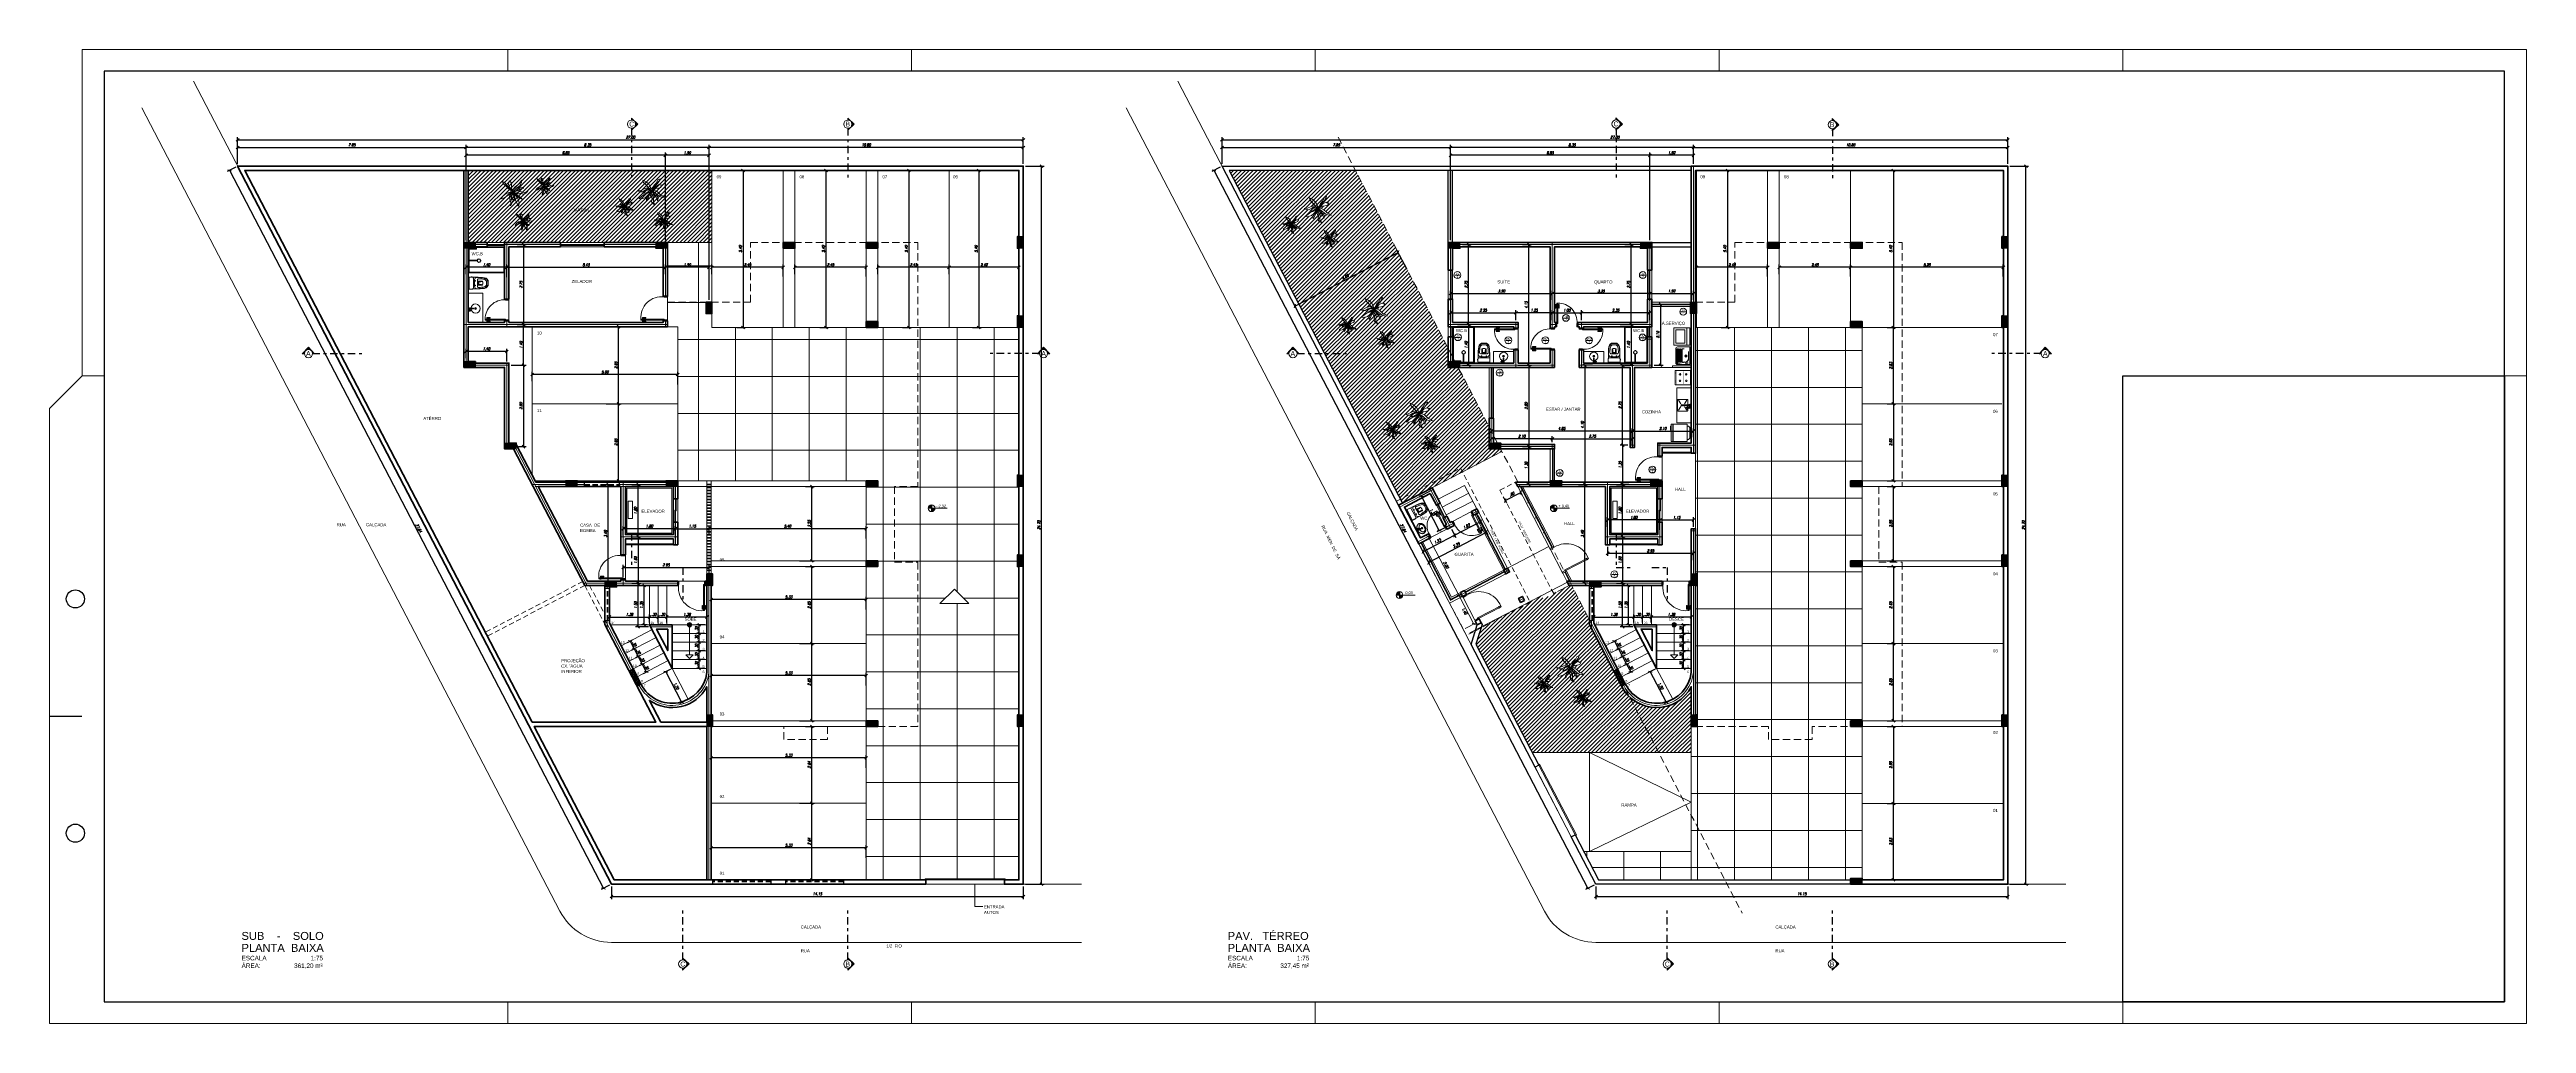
# Model space of a CAD drawing. Header units: millimetres. Extents: x 1865 to 2133, y 1062 to 1142.
# Drawn here: x 1864.7 to 1949.8, y 1062 to 1095.5 of the extents above; entities that cross this region are included whole.
import ezdxf

# ---------------------------------------------------------------- set-up
doc = ezdxf.new("R2010")
doc.units = ezdxf.units.MM
doc.header["$PDMODE"] = 35
for name, pattern in [('CONTINU', [0]), ('DASHDOT', [25.4, 12.7, -6.35, 0, -6.35]), ('HIDDEN', [0.375, 0.25, -0.125])]:
    doc.linetypes.add(name, pattern=pattern)
for name, color, linetype, lineweight in [('COMPLEMENTO', 7, 'Continuous', 9), ('Cota', 7, 'Continuous', 9), ('Eixo', 1, 'Continuous', 9), ('ESQ_INTER', 250, 'Continuous', 9), ('ESQUADRIAS', 250, 'Continuous', 9), ('IND', 7, 'Continuous', 13), ('L_DECA', 7, 'Continuous', 13), ('PILAR', 7, 'Continuous', 5), ('PISO', 252, 'Continuous', 9), ('Plarga', 7, 'Continuous', 40), ('texto', 7, 'Continuous', 13)]:
    doc.layers.add(name, color=color, linetype=linetype, lineweight=lineweight)
doc.layers.add('FORMATO', color=7, linetype='Continuous')
doc.styles.add('arial', font='arial.ttf')
doc.styles.add('romans15', font='romans.shx', dxfattribs={"width": 0.9, "oblique": 15})
doc.styles.add('TARCISIO', font='arial.ttf')
doc.dimstyles.new('COTA_50', dxfattribs={"dimscale": 0.5, "dimtxt": 0.181, "dimasz": 0.193, "dimexe": 0.18, "dimexo": 0.15, "dimgap": 0.085, "dimtad": 1, "dimzin": 4, "dimdsep": 46, "dimtxsty": 'romans15', "dimblk1": 'OBLIQUE', "dimblk2": 'OBLIQUE', "dimsah": 1, "dimcen": 0.09, "dimclrd": 256, "dimclre": 256, "dimclrt": 256, "dimadec": 0, "dimazin": 0, "dimtfac": 1, "dimtmove": 2, "dimatfit": 3, "dimldrblk": 'NONE', "dimfxl": 1, "dimtolj": 1, "dimtzin": 1, "dimarcsym": 0})

# ---------------------------------------------------------------- blocks, each defined once
blk = doc.blocks.new('_OBLIQUE')
at = {"color": 0, "linetype": 'ByBlock'}
blk.add_line((-0.5, -0.5), (0.5, 0.5), dxfattribs=at)
blk = doc.blocks.new('*D99')
at = {"layer": 'Cota', "lineweight": -2, "transparency": 16777216}
for p, q in [((1884.666, 1080.529), (1884.971, 1080.529)), ((1884.881, 1078.729), (1884.881, 1080.529)), ((1884.666, 1078.729), (1884.971, 1078.729))]:
    blk.add_line(p, q, dxfattribs=at)
at = {"layer": 'Defpoints', "color": 0, "transparency": 16777216}
for p in [(1884.591, 1080.529), (1884.881, 1080.529), (1884.591, 1078.729)]:
    blk.add_point(p, dxfattribs=at)
at = {"layer": 'Cota', "lineweight": -2, "transparency": 16777216, "xscale": 0.0965, "yscale": 0.0965, "zscale": 0.0965}
for p, rotation in [((1884.881, 1080.529), 90), ((1884.881, 1078.729), 270)]:
    blk.add_blockref('_OBLIQUE', p, dxfattribs=dict(at, rotation=rotation))
at = {"layer": 'Cota', "transparency": 16777216, "insert": (1884.793, 1079.629), "char_height": 0.0905, "attachment_point": 5, "rotation": 90, "style": 'romans15'}
blk.add_mtext('\\A1;1.80', dxfattribs=at)
blk = doc.blocks.new('_None')
blk = doc.blocks.new('*D100')
at = {"layer": 'Cota', "lineweight": -2, "transparency": 16777216}
for p, q in [((1884.666, 1078.729), (1884.971, 1078.729)), ((1884.881, 1078.729), (1884.881, 1077.129)), ((1884.666, 1077.129), (1884.971, 1077.129))]:
    blk.add_line(p, q, dxfattribs=at)
at = {"layer": 'Defpoints', "color": 0, "transparency": 16777216}
for p in [(1884.591, 1078.729), (1884.591, 1077.129), (1884.881, 1077.129)]:
    blk.add_point(p, dxfattribs=at)
at = {"layer": 'Cota', "lineweight": -2, "transparency": 16777216, "xscale": 0.0965, "yscale": 0.0965, "zscale": 0.0965}
for p, rotation in [((1884.881, 1078.729), 90), ((1884.881, 1077.129), 270)]:
    blk.add_blockref('_OBLIQUE', p, dxfattribs=dict(at, rotation=rotation))
at = {"layer": 'Cota', "transparency": 16777216, "insert": (1884.793, 1077.929), "char_height": 0.0905, "attachment_point": 5, "rotation": 90, "style": 'romans15'}
blk.add_mtext('\\A1;1.60', dxfattribs=at)
blk = doc.blocks.new('*D101')
at = {"layer": 'Cota', "lineweight": -2, "transparency": 16777216}
for p, q in [((1884.365, 1077.329), (1884.365, 1077.763)), ((1887.315, 1077.44), (1887.315, 1077.763)), ((1884.365, 1077.673), (1887.315, 1077.673))]:
    blk.add_line(p, q, dxfattribs=at)
at = {"layer": 'Defpoints', "color": 0, "transparency": 16777216}
for p in [(1884.365, 1077.254), (1887.315, 1077.673), (1887.315, 1077.365)]:
    blk.add_point(p, dxfattribs=at)
at = {"layer": 'Cota', "lineweight": -2, "transparency": 16777216, "xscale": 0.0965, "yscale": 0.0965, "zscale": 0.0965, "rotation": 180}
blk.add_blockref('_OBLIQUE', (1884.365, 1077.673), dxfattribs=at)
at = {"layer": 'Cota', "lineweight": -2, "transparency": 16777216, "xscale": 0.0965, "yscale": 0.0965, "zscale": 0.0965}
blk.add_blockref('_OBLIQUE', (1887.315, 1077.673), dxfattribs=at)
at = {"layer": 'Cota', "transparency": 16777216, "insert": (1885.84, 1077.76), "char_height": 0.0905, "attachment_point": 5, "style": 'romans15'}
blk.add_mtext('\\A1;2.95', dxfattribs=at)
blk = doc.blocks.new('*D102')
at = {"layer": 'Cota', "lineweight": -2, "transparency": 16777216}
for p, q in [((1883.632, 1080.529), (1883.938, 1080.529)), ((1883.848, 1077.129), (1883.848, 1080.529)), ((1883.953, 1077.129), (1883.758, 1077.129))]:
    blk.add_line(p, q, dxfattribs=at)
at = {"layer": 'Defpoints', "color": 0, "transparency": 16777216}
for p in [(1883.557, 1080.529), (1883.848, 1080.529), (1884.028, 1077.129)]:
    blk.add_point(p, dxfattribs=at)
at = {"layer": 'Cota', "lineweight": -2, "transparency": 16777216, "xscale": 0.0965, "yscale": 0.0965, "zscale": 0.0965}
for p, rotation in [((1883.848, 1080.529), 90), ((1883.848, 1077.129), 270)]:
    blk.add_blockref('_OBLIQUE', p, dxfattribs=dict(at, rotation=rotation))
at = {"layer": 'Cota', "transparency": 16777216, "insert": (1883.76, 1078.829), "char_height": 0.0905, "attachment_point": 5, "rotation": 90, "style": 'romans15'}
blk.add_mtext('\\A1;3.40', dxfattribs=at)
blk = doc.blocks.new('*D103')
at = {"layer": 'Cota', "lineweight": -2, "transparency": 16777216}
for p, q in [((1884.666, 1077.129), (1884.971, 1077.129)), ((1884.881, 1075.629), (1884.881, 1077.129)), ((1885.232, 1075.629), (1884.791, 1075.629))]:
    blk.add_line(p, q, dxfattribs=at)
at = {"layer": 'Defpoints', "color": 0, "transparency": 16777216}
for p in [(1884.591, 1077.129), (1884.881, 1077.129), (1885.307, 1075.629)]:
    blk.add_point(p, dxfattribs=at)
at = {"layer": 'Cota', "lineweight": -2, "transparency": 16777216, "xscale": 0.0965, "yscale": 0.0965, "zscale": 0.0965}
for p, rotation in [((1884.881, 1077.129), 90), ((1884.881, 1075.629), 270)]:
    blk.add_blockref('_OBLIQUE', p, dxfattribs=dict(at, rotation=rotation))
at = {"layer": 'Cota', "transparency": 16777216, "insert": (1884.793, 1076.379), "char_height": 0.0905, "attachment_point": 5, "rotation": 90, "style": 'romans15'}
blk.add_mtext('\\A1;1.50', dxfattribs=at)
blk = doc.blocks.new('*D104')
at = {"layer": 'Cota', "lineweight": -2, "transparency": 16777216}
for p, q in [((1887.168, 1075.704), (1886.887, 1075.704)), ((1887.168, 1075.404), (1886.887, 1075.404)), ((1886.977, 1075.404), (1886.977, 1075.704))]:
    blk.add_line(p, q, dxfattribs=at)
at = {"layer": 'Defpoints', "color": 0, "transparency": 16777216}
for p in [(1886.977, 1075.704), (1887.243, 1075.704), (1887.243, 1075.404)]:
    blk.add_point(p, dxfattribs=at)
at = {"layer": 'Cota', "lineweight": -2, "transparency": 16777216, "xscale": 0.0965, "yscale": 0.0965, "zscale": 0.0965}
for p, rotation in [((1886.977, 1075.704), 90), ((1886.977, 1075.404), 270)]:
    blk.add_blockref('_OBLIQUE', p, dxfattribs=dict(at, rotation=rotation))
at = {"layer": 'Cota', "transparency": 16777216, "insert": (1886.89, 1075.554), "char_height": 0.0905, "attachment_point": 5, "rotation": 90, "style": 'romans15'}
blk.add_mtext('\\A1;.30', dxfattribs=at)
blk = doc.blocks.new('*D105')
at = {"layer": 'Cota', "lineweight": -2, "transparency": 16777216}
for p, q in [((1887.168, 1075.404), (1886.887, 1075.404)), ((1886.977, 1075.104), (1886.977, 1075.404)), ((1887.168, 1075.104), (1886.887, 1075.104))]:
    blk.add_line(p, q, dxfattribs=at)
at = {"layer": 'Defpoints', "color": 0, "transparency": 16777216}
for p in [(1886.977, 1075.404), (1887.243, 1075.404), (1887.243, 1075.104)]:
    blk.add_point(p, dxfattribs=at)
at = {"layer": 'Cota', "lineweight": -2, "transparency": 16777216, "xscale": 0.0965, "yscale": 0.0965, "zscale": 0.0965}
for p, rotation in [((1886.977, 1075.404), 90), ((1886.977, 1075.104), 270)]:
    blk.add_blockref('_OBLIQUE', p, dxfattribs=dict(at, rotation=rotation))
at = {"layer": 'Cota', "transparency": 16777216, "insert": (1886.89, 1075.254), "char_height": 0.0905, "attachment_point": 5, "rotation": 90, "style": 'romans15'}
blk.add_mtext('\\A1;.30', dxfattribs=at)
blk = doc.blocks.new('*D106')
at = {"layer": 'Cota', "lineweight": -2, "transparency": 16777216}
for p, q in [((1887.168, 1075.104), (1886.887, 1075.104)), ((1887.168, 1074.804), (1886.887, 1074.804)), ((1886.977, 1074.804), (1886.977, 1075.104))]:
    blk.add_line(p, q, dxfattribs=at)
at = {"layer": 'Defpoints', "color": 0, "transparency": 16777216}
for p in [(1886.977, 1075.104), (1887.243, 1075.104), (1887.243, 1074.804)]:
    blk.add_point(p, dxfattribs=at)
at = {"layer": 'Cota', "lineweight": -2, "transparency": 16777216, "xscale": 0.0965, "yscale": 0.0965, "zscale": 0.0965}
for p, rotation in [((1886.977, 1075.104), 90), ((1886.977, 1074.804), 270)]:
    blk.add_blockref('_OBLIQUE', p, dxfattribs=dict(at, rotation=rotation))
at = {"layer": 'Cota', "transparency": 16777216, "insert": (1886.89, 1074.954), "char_height": 0.0905, "attachment_point": 5, "rotation": 90, "style": 'romans15'}
blk.add_mtext('\\A1;.30', dxfattribs=at)
blk = doc.blocks.new('*D107')
at = {"layer": 'Cota', "lineweight": -2, "transparency": 16777216}
for p, q in [((1887.168, 1074.804), (1886.887, 1074.804)), ((1887.168, 1074.504), (1886.887, 1074.504)), ((1886.977, 1074.504), (1886.977, 1074.804))]:
    blk.add_line(p, q, dxfattribs=at)
at = {"layer": 'Defpoints', "color": 0, "transparency": 16777216}
for p in [(1886.977, 1074.804), (1887.243, 1074.804), (1887.243, 1074.504)]:
    blk.add_point(p, dxfattribs=at)
at = {"layer": 'Cota', "lineweight": -2, "transparency": 16777216, "xscale": 0.0965, "yscale": 0.0965, "zscale": 0.0965}
for p, rotation in [((1886.977, 1074.804), 90), ((1886.977, 1074.504), 270)]:
    blk.add_blockref('_OBLIQUE', p, dxfattribs=dict(at, rotation=rotation))
at = {"layer": 'Cota', "transparency": 16777216, "insert": (1886.89, 1074.654), "char_height": 0.0905, "attachment_point": 5, "rotation": 90, "style": 'romans15'}
blk.add_mtext('\\A1;.30', dxfattribs=at)
blk = doc.blocks.new('*D108')
at = {"layer": 'Cota', "lineweight": -2, "transparency": 16777216}
for p, q in [((1887.168, 1074.504), (1886.887, 1074.504)), ((1886.977, 1074.204), (1886.977, 1074.504)), ((1887.168, 1074.204), (1886.887, 1074.204))]:
    blk.add_line(p, q, dxfattribs=at)
at = {"layer": 'Defpoints', "color": 0, "transparency": 16777216}
for p in [(1886.977, 1074.504), (1887.243, 1074.504), (1887.243, 1074.204)]:
    blk.add_point(p, dxfattribs=at)
at = {"layer": 'Cota', "lineweight": -2, "transparency": 16777216, "xscale": 0.0965, "yscale": 0.0965, "zscale": 0.0965}
for p, rotation in [((1886.977, 1074.504), 90), ((1886.977, 1074.204), 270)]:
    blk.add_blockref('_OBLIQUE', p, dxfattribs=dict(at, rotation=rotation))
at = {"layer": 'Cota', "transparency": 16777216, "insert": (1886.89, 1074.354), "char_height": 0.0905, "attachment_point": 5, "rotation": 90, "style": 'romans15'}
blk.add_mtext('\\A1;.30', dxfattribs=at)
blk = doc.blocks.new('*D109')
at = {"layer": 'Cota', "lineweight": -2, "transparency": 16777216}
for p, q in [((1884.511, 1075.095), (1884.683, 1075.185)), ((1884.603, 1075.144), (1884.742, 1074.877)), ((1884.649, 1074.829), (1884.822, 1074.919))]:
    blk.add_line(p, q, dxfattribs=at)
at = {"layer": 'Defpoints', "color": 0, "transparency": 16777216}
for p in [(1884.444, 1075.061), (1884.582, 1074.795), (1884.742, 1074.877)]:
    blk.add_point(p, dxfattribs=at)
at = {"layer": 'Cota', "lineweight": -2, "transparency": 16777216, "xscale": 0.0965, "yscale": 0.0965, "zscale": 0.0965}
for p, rotation in [((1884.603, 1075.144), 117.4853861439457), ((1884.742, 1074.877), 297.4853861439457)]:
    blk.add_blockref('_OBLIQUE', p, dxfattribs=dict(at, rotation=rotation))
at = {"layer": 'Cota', "transparency": 16777216, "insert": (1884.75, 1075.051), "char_height": 0.0905, "attachment_point": 5, "rotation": 297.48539, "style": 'romans15'}
blk.add_mtext('\\A1;.30', dxfattribs=at)
blk = doc.blocks.new('*D110')
at = {"layer": 'Cota', "lineweight": -2, "transparency": 16777216}
for p, q in [((1884.649, 1074.829), (1884.822, 1074.919)), ((1884.742, 1074.877), (1884.88, 1074.611)), ((1884.787, 1074.563), (1884.96, 1074.653))]:
    blk.add_line(p, q, dxfattribs=at)
at = {"layer": 'Defpoints', "color": 0, "transparency": 16777216}
for p in [(1884.582, 1074.795), (1884.721, 1074.528), (1884.88, 1074.611)]:
    blk.add_point(p, dxfattribs=at)
at = {"layer": 'Cota', "lineweight": -2, "transparency": 16777216, "xscale": 0.0965, "yscale": 0.0965, "zscale": 0.0965}
for p, rotation in [((1884.742, 1074.877), 117.4853861439256), ((1884.88, 1074.611), 297.4853861439257)]:
    blk.add_blockref('_OBLIQUE', p, dxfattribs=dict(at, rotation=rotation))
at = {"layer": 'Cota', "transparency": 16777216, "insert": (1884.889, 1074.785), "char_height": 0.0905, "attachment_point": 5, "rotation": 297.48539, "style": 'romans15'}
blk.add_mtext('\\A1;.30', dxfattribs=at)
blk = doc.blocks.new('*D111')
at = {"layer": 'Cota', "lineweight": -2, "transparency": 16777216}
for p, q in [((1884.787, 1074.563), (1884.96, 1074.653)), ((1884.88, 1074.611), (1885.019, 1074.345)), ((1884.926, 1074.297), (1885.099, 1074.387))]:
    blk.add_line(p, q, dxfattribs=at)
at = {"layer": 'Defpoints', "color": 0, "transparency": 16777216}
for p in [(1884.721, 1074.528), (1885.019, 1074.345), (1884.859, 1074.262)]:
    blk.add_point(p, dxfattribs=at)
at = {"layer": 'Cota', "lineweight": -2, "transparency": 16777216, "xscale": 0.0965, "yscale": 0.0965, "zscale": 0.0965}
for p, rotation in [((1884.88, 1074.611), 117.4853861439256), ((1885.019, 1074.345), 297.4853861439257)]:
    blk.add_blockref('_OBLIQUE', p, dxfattribs=dict(at, rotation=rotation))
at = {"layer": 'Cota', "transparency": 16777216, "insert": (1885.027, 1074.519), "char_height": 0.0905, "attachment_point": 5, "rotation": 297.48539, "style": 'romans15'}
blk.add_mtext('\\A1;.30', dxfattribs=at)
blk = doc.blocks.new('*D112')
at = {"layer": 'Cota', "lineweight": -2, "transparency": 16777216}
for p, q in [((1884.926, 1074.297), (1885.099, 1074.387)), ((1885.019, 1074.345), (1885.157, 1074.079)), ((1885.064, 1074.031), (1885.237, 1074.121))]:
    blk.add_line(p, q, dxfattribs=at)
at = {"layer": 'Defpoints', "color": 0, "transparency": 16777216}
for p in [(1884.859, 1074.262), (1884.998, 1073.996), (1885.157, 1074.079)]:
    blk.add_point(p, dxfattribs=at)
at = {"layer": 'Cota', "lineweight": -2, "transparency": 16777216, "xscale": 0.0965, "yscale": 0.0965, "zscale": 0.0965}
for p, rotation in [((1885.019, 1074.345), 117.4853861439256), ((1885.157, 1074.079), 297.4853861439257)]:
    blk.add_blockref('_OBLIQUE', p, dxfattribs=dict(at, rotation=rotation))
at = {"layer": 'Cota', "transparency": 16777216, "insert": (1885.166, 1074.253), "char_height": 0.0905, "attachment_point": 5, "rotation": 297.48539, "style": 'romans15'}
blk.add_mtext('\\A1;.30', dxfattribs=at)
blk = doc.blocks.new('*D154')
at = {"layer": 'Cota', "lineweight": -2, "transparency": 16777216}
for p, q in [((1885.981, 1074.17), (1885.753, 1074.051)), ((1886.385, 1073.027), (1885.833, 1074.092)), ((1886.534, 1073.105), (1886.305, 1072.986))]:
    blk.add_line(p, q, dxfattribs=at)
at = {"layer": 'Defpoints', "color": 0, "transparency": 16777216}
for p in [(1885.833, 1074.092), (1886.048, 1074.204), (1886.601, 1073.139)]:
    blk.add_point(p, dxfattribs=at)
at = {"layer": 'Cota', "lineweight": -2, "transparency": 16777216, "xscale": 0.0965, "yscale": 0.0965, "zscale": 0.0965}
for p, rotation in [((1885.833, 1074.092), 117.4184807016697), ((1886.385, 1073.027), 297.4184807016697)]:
    blk.add_blockref('_OBLIQUE', p, dxfattribs=dict(at, rotation=rotation))
at = {"layer": 'Cota', "transparency": 16777216, "insert": (1886.187, 1073.6), "char_height": 0.0905, "attachment_point": 5, "rotation": 297.41848, "style": 'romans15'}
blk.add_mtext('\\A1;1.20', dxfattribs=at)
blk = doc.blocks.new('*D113')
at = {"layer": 'Cota', "lineweight": -2, "transparency": 16777216}
for p, q in [((1885.268, 1075.779), (1885.268, 1076.06)), ((1885.568, 1075.779), (1885.568, 1076.06)), ((1885.268, 1075.97), (1885.568, 1075.97))]:
    blk.add_line(p, q, dxfattribs=at)
at = {"layer": 'Defpoints', "color": 0, "transparency": 16777216}
for p in [(1885.268, 1075.704), (1885.568, 1075.97), (1885.568, 1075.704)]:
    blk.add_point(p, dxfattribs=at)
at = {"layer": 'Cota', "lineweight": -2, "transparency": 16777216, "xscale": 0.0965, "yscale": 0.0965, "zscale": 0.0965, "rotation": 180}
blk.add_blockref('_OBLIQUE', (1885.268, 1075.97), dxfattribs=at)
at = {"layer": 'Cota', "lineweight": -2, "transparency": 16777216, "xscale": 0.0965, "yscale": 0.0965, "zscale": 0.0965}
blk.add_blockref('_OBLIQUE', (1885.568, 1075.97), dxfattribs=at)
at = {"layer": 'Cota', "transparency": 16777216, "insert": (1885.418, 1076.058), "char_height": 0.0905, "attachment_point": 5, "style": 'romans15'}
blk.add_mtext('\\A1;.30', dxfattribs=at)
blk = doc.blocks.new('*D114')
at = {"layer": 'Cota', "lineweight": -2, "transparency": 16777216}
for p, q in [((1885.568, 1075.779), (1885.568, 1076.06)), ((1885.868, 1075.779), (1885.868, 1076.06)), ((1885.568, 1075.97), (1885.868, 1075.97))]:
    blk.add_line(p, q, dxfattribs=at)
at = {"layer": 'Defpoints', "color": 0, "transparency": 16777216}
for p in [(1885.568, 1075.704), (1885.868, 1075.97), (1885.868, 1075.704)]:
    blk.add_point(p, dxfattribs=at)
at = {"layer": 'Cota', "lineweight": -2, "transparency": 16777216, "xscale": 0.0965, "yscale": 0.0965, "zscale": 0.0965, "rotation": 180}
blk.add_blockref('_OBLIQUE', (1885.568, 1075.97), dxfattribs=at)
at = {"layer": 'Cota', "lineweight": -2, "transparency": 16777216, "xscale": 0.0965, "yscale": 0.0965, "zscale": 0.0965}
blk.add_blockref('_OBLIQUE', (1885.868, 1075.97), dxfattribs=at)
at = {"layer": 'Cota', "transparency": 16777216, "insert": (1885.718, 1076.058), "char_height": 0.0905, "attachment_point": 5, "style": 'romans15'}
blk.add_mtext('\\A1;.30', dxfattribs=at)
blk = doc.blocks.new('*D115')
at = {"layer": 'Cota', "lineweight": -2, "transparency": 16777216}
for p, q in [((1883.89, 1075.828), (1883.89, 1076.06)), ((1885.268, 1075.779), (1885.268, 1076.06)), ((1883.89, 1075.97), (1885.268, 1075.97))]:
    blk.add_line(p, q, dxfattribs=at)
at = {"layer": 'Defpoints', "color": 0, "transparency": 16777216}
for p in [(1883.89, 1075.753), (1885.268, 1075.97), (1885.268, 1075.704)]:
    blk.add_point(p, dxfattribs=at)
at = {"layer": 'Cota', "lineweight": -2, "transparency": 16777216, "xscale": 0.0965, "yscale": 0.0965, "zscale": 0.0965, "rotation": 180}
blk.add_blockref('_OBLIQUE', (1883.89, 1075.97), dxfattribs=at)
at = {"layer": 'Cota', "lineweight": -2, "transparency": 16777216, "xscale": 0.0965, "yscale": 0.0965, "zscale": 0.0965}
blk.add_blockref('_OBLIQUE', (1885.268, 1075.97), dxfattribs=at)
at = {"layer": 'Cota', "transparency": 16777216, "insert": (1884.579, 1076.058), "char_height": 0.0905, "attachment_point": 5, "style": 'romans15'}
blk.add_mtext('\\A1;1.38', dxfattribs=at)
blk = doc.blocks.new('*D116')
at = {"layer": 'Cota', "lineweight": -2, "transparency": 16777216}
for p, q in [((1885.868, 1075.779), (1885.868, 1076.06)), ((1887.246, 1075.828), (1887.246, 1076.06)), ((1887.246, 1075.97), (1885.868, 1075.97))]:
    blk.add_line(p, q, dxfattribs=at)
at = {"layer": 'Defpoints', "color": 0, "transparency": 16777216}
for p in [(1885.868, 1075.97), (1885.868, 1075.704), (1887.246, 1075.753)]:
    blk.add_point(p, dxfattribs=at)
at = {"layer": 'Cota', "lineweight": -2, "transparency": 16777216, "xscale": 0.0965, "yscale": 0.0965, "zscale": 0.0965, "rotation": 180}
blk.add_blockref('_OBLIQUE', (1885.868, 1075.97), dxfattribs=at)
at = {"layer": 'Cota', "lineweight": -2, "transparency": 16777216, "xscale": 0.0965, "yscale": 0.0965, "zscale": 0.0965}
blk.add_blockref('_OBLIQUE', (1887.246, 1075.97), dxfattribs=at)
at = {"layer": 'Cota', "transparency": 16777216, "insert": (1886.557, 1076.058), "char_height": 0.0905, "attachment_point": 5, "style": 'romans15'}
blk.add_mtext('\\A1;1.38', dxfattribs=at)
blk = doc.blocks.new('*D117')
at = {"layer": 'Cota', "lineweight": -2, "transparency": 16777216}
for p, q in [((1885.193, 1077.054), (1884.994, 1077.054)), ((1885.084, 1075.704), (1885.084, 1077.054)), ((1885.193, 1075.704), (1884.994, 1075.704))]:
    blk.add_line(p, q, dxfattribs=at)
at = {"layer": 'Defpoints', "color": 0, "transparency": 16777216}
for p in [(1885.084, 1077.054), (1885.268, 1077.054), (1885.268, 1075.704)]:
    blk.add_point(p, dxfattribs=at)
at = {"layer": 'Cota', "lineweight": -2, "transparency": 16777216, "xscale": 0.0965, "yscale": 0.0965, "zscale": 0.0965}
for p, rotation in [((1885.084, 1077.054), 90), ((1885.084, 1075.704), 270)]:
    blk.add_blockref('_OBLIQUE', p, dxfattribs=dict(at, rotation=rotation))
at = {"layer": 'Cota', "transparency": 16777216, "insert": (1884.997, 1076.379), "char_height": 0.0905, "attachment_point": 5, "rotation": 90, "style": 'romans15'}
blk.add_mtext('\\A1;1.35', dxfattribs=at)
blk = doc.blocks.new('*D118')
at = {"layer": 'Cota', "lineweight": -2, "transparency": 16777216}
for p, q in [((1880.726, 1088.779), (1881.032, 1088.779)), ((1880.942, 1088.779), (1880.942, 1086.029)), ((1880.726, 1086.029), (1881.032, 1086.029))]:
    blk.add_line(p, q, dxfattribs=at)
at = {"layer": 'Defpoints', "color": 0, "transparency": 16777216}
for p in [(1880.651, 1088.779), (1880.651, 1086.029), (1880.942, 1086.029)]:
    blk.add_point(p, dxfattribs=at)
at = {"layer": 'Cota', "lineweight": -2, "transparency": 16777216, "xscale": 0.0965, "yscale": 0.0965, "zscale": 0.0965}
for p, rotation in [((1880.942, 1088.779), 90), ((1880.942, 1086.029), 270)]:
    blk.add_blockref('_OBLIQUE', p, dxfattribs=dict(at, rotation=rotation))
at = {"layer": 'Cota', "transparency": 16777216, "insert": (1880.854, 1087.404), "char_height": 0.0905, "attachment_point": 5, "rotation": 90, "style": 'romans15'}
blk.add_mtext('\\A1;2.75', dxfattribs=at)
blk = doc.blocks.new('*D119')
at = {"layer": 'Cota', "lineweight": -2, "transparency": 16777216}
for p, q in [((1880.365, 1087.655), (1880.365, 1088.089)), ((1880.365, 1087.999), (1885.815, 1087.999)), ((1885.815, 1087.766), (1885.815, 1088.089))]:
    blk.add_line(p, q, dxfattribs=at)
at = {"layer": 'Defpoints', "color": 0, "transparency": 16777216}
for p in [(1885.815, 1087.999), (1880.365, 1087.58), (1885.815, 1087.691)]:
    blk.add_point(p, dxfattribs=at)
at = {"layer": 'Cota', "lineweight": -2, "transparency": 16777216, "xscale": 0.0965, "yscale": 0.0965, "zscale": 0.0965, "rotation": 180}
blk.add_blockref('_OBLIQUE', (1880.365, 1087.999), dxfattribs=at)
at = {"layer": 'Cota', "lineweight": -2, "transparency": 16777216, "xscale": 0.0965, "yscale": 0.0965, "zscale": 0.0965}
blk.add_blockref('_OBLIQUE', (1885.815, 1087.999), dxfattribs=at)
at = {"layer": 'Cota', "transparency": 16777216, "insert": (1883.09, 1088.086), "char_height": 0.0905, "attachment_point": 5, "style": 'romans15'}
blk.add_mtext('\\A1;5.45', dxfattribs=at)
blk = doc.blocks.new('*D120')
at = {"layer": 'Cota', "lineweight": -2, "transparency": 16777216}
for p, q in [((1878.965, 1087.766), (1878.965, 1088.089)), ((1880.365, 1087.999), (1878.965, 1087.999)), ((1880.365, 1087.655), (1880.365, 1088.089))]:
    blk.add_line(p, q, dxfattribs=at)
at = {"layer": 'Defpoints', "color": 0, "transparency": 16777216}
for p in [(1878.965, 1087.999), (1878.965, 1087.691), (1880.365, 1087.58)]:
    blk.add_point(p, dxfattribs=at)
at = {"layer": 'Cota', "lineweight": -2, "transparency": 16777216, "xscale": 0.0965, "yscale": 0.0965, "zscale": 0.0965, "rotation": 180}
blk.add_blockref('_OBLIQUE', (1878.965, 1087.999), dxfattribs=at)
at = {"layer": 'Cota', "lineweight": -2, "transparency": 16777216, "xscale": 0.0965, "yscale": 0.0965, "zscale": 0.0965}
blk.add_blockref('_OBLIQUE', (1880.365, 1087.999), dxfattribs=at)
at = {"layer": 'Cota', "transparency": 16777216, "insert": (1879.665, 1088.086), "char_height": 0.0905, "attachment_point": 5, "style": 'romans15'}
blk.add_mtext('\\A1;1.40', dxfattribs=at)
blk = doc.blocks.new('*D121')
at = {"layer": 'Cota', "lineweight": -2, "transparency": 16777216}
for p, q in [((1880.726, 1086.029), (1881.032, 1086.029)), ((1880.942, 1084.629), (1880.942, 1086.029)), ((1880.515, 1084.629), (1881.032, 1084.629))]:
    blk.add_line(p, q, dxfattribs=at)
at = {"layer": 'Defpoints', "color": 0, "transparency": 16777216}
for p in [(1880.651, 1086.029), (1880.942, 1086.029), (1880.44, 1084.629)]:
    blk.add_point(p, dxfattribs=at)
at = {"layer": 'Cota', "lineweight": -2, "transparency": 16777216, "xscale": 0.0965, "yscale": 0.0965, "zscale": 0.0965}
for p, rotation in [((1880.942, 1086.029), 90), ((1880.942, 1084.629), 270)]:
    blk.add_blockref('_OBLIQUE', p, dxfattribs=dict(at, rotation=rotation))
at = {"layer": 'Cota', "transparency": 16777216, "insert": (1880.854, 1085.329), "char_height": 0.0905, "attachment_point": 5, "rotation": 90, "style": 'romans15'}
blk.add_mtext('\\A1;1.40', dxfattribs=at)
blk = doc.blocks.new('*D122')
at = {"layer": 'Cota', "lineweight": -2, "transparency": 16777216}
for p, q in [((1880.515, 1084.629), (1881.032, 1084.629)), ((1880.942, 1084.629), (1880.942, 1081.829)), ((1880.765, 1081.829), (1881.032, 1081.829))]:
    blk.add_line(p, q, dxfattribs=at)
at = {"layer": 'Defpoints', "color": 0, "transparency": 16777216}
for p in [(1880.44, 1084.629), (1880.69, 1081.829), (1880.942, 1081.829)]:
    blk.add_point(p, dxfattribs=at)
at = {"layer": 'Cota', "lineweight": -2, "transparency": 16777216, "xscale": 0.0965, "yscale": 0.0965, "zscale": 0.0965}
for p, rotation in [((1880.942, 1084.629), 90), ((1880.942, 1081.829), 270)]:
    blk.add_blockref('_OBLIQUE', p, dxfattribs=dict(at, rotation=rotation))
at = {"layer": 'Cota', "transparency": 16777216, "insert": (1880.854, 1083.229), "char_height": 0.0905, "attachment_point": 5, "rotation": 90, "style": 'romans15'}
blk.add_mtext('\\A1;2.80', dxfattribs=at)
blk = doc.blocks.new('*D123')
at = {"layer": 'Cota', "lineweight": -2, "transparency": 16777216}
for p, q in [((1878.965, 1084.872), (1878.965, 1085.195)), ((1880.365, 1085.105), (1878.965, 1085.105)), ((1880.365, 1084.761), (1880.365, 1085.195))]:
    blk.add_line(p, q, dxfattribs=at)
at = {"layer": 'Defpoints', "color": 0, "transparency": 16777216}
for p in [(1878.965, 1085.105), (1878.965, 1084.797), (1880.365, 1084.686)]:
    blk.add_point(p, dxfattribs=at)
at = {"layer": 'Cota', "lineweight": -2, "transparency": 16777216, "xscale": 0.0965, "yscale": 0.0965, "zscale": 0.0965, "rotation": 180}
blk.add_blockref('_OBLIQUE', (1878.965, 1085.105), dxfattribs=at)
at = {"layer": 'Cota', "lineweight": -2, "transparency": 16777216, "xscale": 0.0965, "yscale": 0.0965, "zscale": 0.0965}
blk.add_blockref('_OBLIQUE', (1880.365, 1085.105), dxfattribs=at)
at = {"layer": 'Cota', "transparency": 16777216, "insert": (1879.665, 1085.192), "char_height": 0.0905, "attachment_point": 5, "style": 'romans15'}
blk.add_mtext('\\A1;1.40', dxfattribs=at)
blk = doc.blocks.new('*D124')
at = {"layer": 'Cota', "lineweight": -2, "transparency": 16777216}
for p, q in [((1885.815, 1087.766), (1885.815, 1088.089)), ((1887.315, 1087.999), (1885.815, 1087.999)), ((1887.315, 1086.879), (1887.315, 1088.089))]:
    blk.add_line(p, q, dxfattribs=at)
at = {"layer": 'Defpoints', "color": 0, "transparency": 16777216}
for p in [(1885.815, 1087.999), (1885.815, 1087.691), (1887.315, 1086.804)]:
    blk.add_point(p, dxfattribs=at)
at = {"layer": 'Cota', "lineweight": -2, "transparency": 16777216, "xscale": 0.0965, "yscale": 0.0965, "zscale": 0.0965, "rotation": 180}
blk.add_blockref('_OBLIQUE', (1885.815, 1087.999), dxfattribs=at)
at = {"layer": 'Cota', "lineweight": -2, "transparency": 16777216, "xscale": 0.0965, "yscale": 0.0965, "zscale": 0.0965}
blk.add_blockref('_OBLIQUE', (1887.315, 1087.999), dxfattribs=at)
at = {"layer": 'Cota', "transparency": 16777216, "insert": (1886.565, 1088.086), "char_height": 0.0905, "attachment_point": 5, "style": 'romans15'}
blk.add_mtext('\\A1;1.50', dxfattribs=at)
blk = doc.blocks.new('*D125')
at = {"layer": 'Cota', "lineweight": -2, "transparency": 16777216}
for p, q in [((1887.415, 1087.766), (1887.415, 1088.089)), ((1889.865, 1087.999), (1887.415, 1087.999)), ((1889.865, 1087.678), (1889.865, 1088.089))]:
    blk.add_line(p, q, dxfattribs=at)
at = {"layer": 'Defpoints', "color": 0, "transparency": 16777216}
for p in [(1887.415, 1087.999), (1887.415, 1087.691), (1889.865, 1087.603)]:
    blk.add_point(p, dxfattribs=at)
at = {"layer": 'Cota', "lineweight": -2, "transparency": 16777216, "xscale": 0.0965, "yscale": 0.0965, "zscale": 0.0965, "rotation": 180}
blk.add_blockref('_OBLIQUE', (1887.415, 1087.999), dxfattribs=at)
at = {"layer": 'Cota', "lineweight": -2, "transparency": 16777216, "xscale": 0.0965, "yscale": 0.0965, "zscale": 0.0965}
blk.add_blockref('_OBLIQUE', (1889.865, 1087.999), dxfattribs=at)
at = {"layer": 'Cota', "transparency": 16777216, "insert": (1888.64, 1088.086), "char_height": 0.0905, "attachment_point": 5, "style": 'romans15'}
blk.add_mtext('\\A1;2.45', dxfattribs=at)
blk = doc.blocks.new('*D126')
at = {"layer": 'Cota', "lineweight": -2, "transparency": 16777216}
for p, q in [((1890.265, 1087.766), (1890.265, 1088.089)), ((1892.715, 1087.999), (1890.265, 1087.999)), ((1892.715, 1087.678), (1892.715, 1088.089))]:
    blk.add_line(p, q, dxfattribs=at)
at = {"layer": 'Defpoints', "color": 0, "transparency": 16777216}
for p in [(1890.265, 1087.999), (1890.265, 1087.691), (1892.715, 1087.603)]:
    blk.add_point(p, dxfattribs=at)
at = {"layer": 'Cota', "lineweight": -2, "transparency": 16777216, "xscale": 0.0965, "yscale": 0.0965, "zscale": 0.0965, "rotation": 180}
blk.add_blockref('_OBLIQUE', (1890.265, 1087.999), dxfattribs=at)
at = {"layer": 'Cota', "lineweight": -2, "transparency": 16777216, "xscale": 0.0965, "yscale": 0.0965, "zscale": 0.0965}
blk.add_blockref('_OBLIQUE', (1892.715, 1087.999), dxfattribs=at)
at = {"layer": 'Cota', "transparency": 16777216, "insert": (1891.49, 1088.086), "char_height": 0.0905, "attachment_point": 5, "style": 'romans15'}
blk.add_mtext('\\A1;2.45', dxfattribs=at)
blk = doc.blocks.new('*D127')
at = {"layer": 'Cota', "lineweight": -2, "transparency": 16777216}
for p, q in [((1893.115, 1087.766), (1893.115, 1088.089)), ((1895.565, 1087.999), (1893.115, 1087.999)), ((1895.565, 1087.766), (1895.565, 1088.089))]:
    blk.add_line(p, q, dxfattribs=at)
at = {"layer": 'Defpoints', "color": 0, "transparency": 16777216}
for p in [(1893.115, 1087.999), (1893.115, 1087.691), (1895.565, 1087.691)]:
    blk.add_point(p, dxfattribs=at)
at = {"layer": 'Cota', "lineweight": -2, "transparency": 16777216, "xscale": 0.0965, "yscale": 0.0965, "zscale": 0.0965, "rotation": 180}
blk.add_blockref('_OBLIQUE', (1893.115, 1087.999), dxfattribs=at)
at = {"layer": 'Cota', "lineweight": -2, "transparency": 16777216, "xscale": 0.0965, "yscale": 0.0965, "zscale": 0.0965}
blk.add_blockref('_OBLIQUE', (1895.565, 1087.999), dxfattribs=at)
at = {"layer": 'Cota', "transparency": 16777216, "insert": (1894.34, 1088.086), "char_height": 0.0905, "attachment_point": 5, "style": 'romans15'}
blk.add_mtext('\\A1;2.45', dxfattribs=at)
blk = doc.blocks.new('*D128')
at = {"layer": 'Cota', "lineweight": -2, "transparency": 16777216}
for p, q in [((1895.565, 1087.766), (1895.565, 1088.089)), ((1897.965, 1087.999), (1895.565, 1087.999)), ((1897.965, 1087.678), (1897.965, 1088.089))]:
    blk.add_line(p, q, dxfattribs=at)
at = {"layer": 'Defpoints', "color": 0, "transparency": 16777216}
for p in [(1895.565, 1087.999), (1895.565, 1087.691), (1897.965, 1087.603)]:
    blk.add_point(p, dxfattribs=at)
at = {"layer": 'Cota', "lineweight": -2, "transparency": 16777216, "xscale": 0.0965, "yscale": 0.0965, "zscale": 0.0965, "rotation": 180}
blk.add_blockref('_OBLIQUE', (1895.565, 1087.999), dxfattribs=at)
at = {"layer": 'Cota', "lineweight": -2, "transparency": 16777216, "xscale": 0.0965, "yscale": 0.0965, "zscale": 0.0965}
blk.add_blockref('_OBLIQUE', (1897.965, 1087.999), dxfattribs=at)
at = {"layer": 'Cota', "transparency": 16777216, "insert": (1896.765, 1088.086), "char_height": 0.0905, "attachment_point": 5, "style": 'romans15'}
blk.add_mtext('\\A1;2.40', dxfattribs=at)
blk = doc.blocks.new('*D129')
at = {"layer": 'Cota', "lineweight": -2, "transparency": 16777216}
for p, q in [((1881.24, 1084.077), (1881.24, 1084.399)), ((1886.24, 1084.309), (1881.24, 1084.309)), ((1886.24, 1083.965), (1886.24, 1084.399))]:
    blk.add_line(p, q, dxfattribs=at)
at = {"layer": 'Defpoints', "color": 0, "transparency": 16777216}
for p in [(1881.24, 1084.309), (1881.24, 1084.002), (1886.24, 1083.89)]:
    blk.add_point(p, dxfattribs=at)
at = {"layer": 'Cota', "lineweight": -2, "transparency": 16777216, "xscale": 0.0965, "yscale": 0.0965, "zscale": 0.0965, "rotation": 180}
blk.add_blockref('_OBLIQUE', (1881.24, 1084.309), dxfattribs=at)
at = {"layer": 'Cota', "lineweight": -2, "transparency": 16777216, "xscale": 0.0965, "yscale": 0.0965, "zscale": 0.0965}
blk.add_blockref('_OBLIQUE', (1886.24, 1084.309), dxfattribs=at)
at = {"layer": 'Cota', "transparency": 16777216, "insert": (1883.74, 1084.397), "char_height": 0.0905, "attachment_point": 5, "style": 'romans15'}
blk.add_mtext('\\A1;5.00', dxfattribs=at)
blk = doc.blocks.new('*D130')
at = {"layer": 'Cota', "lineweight": -2, "transparency": 16777216}
for p, q in [((1887.315, 1078.851), (1887.315, 1079.098)), ((1892.715, 1079.008), (1887.315, 1079.008)), ((1892.715, 1078.665), (1892.715, 1079.098))]:
    blk.add_line(p, q, dxfattribs=at)
at = {"layer": 'Defpoints', "color": 0, "transparency": 16777216}
for p in [(1887.315, 1079.008), (1887.315, 1078.776), (1892.715, 1078.59)]:
    blk.add_point(p, dxfattribs=at)
at = {"layer": 'Cota', "lineweight": -2, "transparency": 16777216, "xscale": 0.0965, "yscale": 0.0965, "zscale": 0.0965, "rotation": 180}
blk.add_blockref('_OBLIQUE', (1887.315, 1079.008), dxfattribs=at)
at = {"layer": 'Cota', "lineweight": -2, "transparency": 16777216, "xscale": 0.0965, "yscale": 0.0965, "zscale": 0.0965}
blk.add_blockref('_OBLIQUE', (1892.715, 1079.008), dxfattribs=at)
at = {"layer": 'Cota', "transparency": 16777216, "insert": (1890.015, 1079.096), "char_height": 0.0905, "attachment_point": 5, "style": 'romans15'}
blk.add_mtext('\\A1;5.40', dxfattribs=at)
blk = doc.blocks.new('*D131')
at = {"layer": 'Cota', "lineweight": -2, "transparency": 16777216}
for p, q in [((1887.39, 1076.342), (1887.39, 1076.665)), ((1892.715, 1076.575), (1887.39, 1076.575)), ((1892.715, 1076.231), (1892.715, 1076.665))]:
    blk.add_line(p, q, dxfattribs=at)
at = {"layer": 'Defpoints', "color": 0, "transparency": 16777216}
for p in [(1887.39, 1076.575), (1887.39, 1076.267), (1892.715, 1076.156)]:
    blk.add_point(p, dxfattribs=at)
at = {"layer": 'Cota', "lineweight": -2, "transparency": 16777216, "xscale": 0.0965, "yscale": 0.0965, "zscale": 0.0965, "rotation": 180}
blk.add_blockref('_OBLIQUE', (1887.39, 1076.575), dxfattribs=at)
at = {"layer": 'Cota', "lineweight": -2, "transparency": 16777216, "xscale": 0.0965, "yscale": 0.0965, "zscale": 0.0965}
blk.add_blockref('_OBLIQUE', (1892.715, 1076.575), dxfattribs=at)
at = {"layer": 'Cota', "transparency": 16777216, "insert": (1890.052, 1076.662), "char_height": 0.0905, "attachment_point": 5, "style": 'romans15'}
blk.add_mtext('\\A1;5.33', dxfattribs=at)
blk = doc.blocks.new('*D132')
at = {"layer": 'Cota', "lineweight": -2, "transparency": 16777216}
for p, q in [((1887.39, 1073.725), (1887.39, 1074.048)), ((1892.715, 1073.958), (1887.39, 1073.958)), ((1892.715, 1073.614), (1892.715, 1074.048))]:
    blk.add_line(p, q, dxfattribs=at)
at = {"layer": 'Defpoints', "color": 0, "transparency": 16777216}
for p in [(1887.39, 1073.958), (1887.39, 1073.65), (1892.715, 1073.539)]:
    blk.add_point(p, dxfattribs=at)
at = {"layer": 'Cota', "lineweight": -2, "transparency": 16777216, "xscale": 0.0965, "yscale": 0.0965, "zscale": 0.0965, "rotation": 180}
blk.add_blockref('_OBLIQUE', (1887.39, 1073.958), dxfattribs=at)
at = {"layer": 'Cota', "lineweight": -2, "transparency": 16777216, "xscale": 0.0965, "yscale": 0.0965, "zscale": 0.0965}
blk.add_blockref('_OBLIQUE', (1892.715, 1073.958), dxfattribs=at)
at = {"layer": 'Cota', "transparency": 16777216, "insert": (1890.052, 1074.046), "char_height": 0.0905, "attachment_point": 5, "style": 'romans15'}
blk.add_mtext('\\A1;5.33', dxfattribs=at)
blk = doc.blocks.new('*D133')
at = {"layer": 'Cota', "lineweight": -2, "transparency": 16777216}
for p, q in [((1887.39, 1070.894), (1887.39, 1071.216)), ((1892.715, 1071.126), (1887.39, 1071.126)), ((1892.715, 1070.783), (1892.715, 1071.216))]:
    blk.add_line(p, q, dxfattribs=at)
at = {"layer": 'Defpoints', "color": 0, "transparency": 16777216}
for p in [(1887.39, 1071.126), (1887.39, 1070.819), (1892.715, 1070.708)]:
    blk.add_point(p, dxfattribs=at)
at = {"layer": 'Cota', "lineweight": -2, "transparency": 16777216, "xscale": 0.0965, "yscale": 0.0965, "zscale": 0.0965, "rotation": 180}
blk.add_blockref('_OBLIQUE', (1887.39, 1071.126), dxfattribs=at)
at = {"layer": 'Cota', "lineweight": -2, "transparency": 16777216, "xscale": 0.0965, "yscale": 0.0965, "zscale": 0.0965}
blk.add_blockref('_OBLIQUE', (1892.715, 1071.126), dxfattribs=at)
at = {"layer": 'Cota', "transparency": 16777216, "insert": (1890.052, 1071.214), "char_height": 0.0905, "attachment_point": 5, "style": 'romans15'}
blk.add_mtext('\\A1;5.33', dxfattribs=at)
blk = doc.blocks.new('*D134')
at = {"layer": 'Cota', "lineweight": -2, "transparency": 16777216}
for p, q in [((1887.39, 1067.801), (1887.39, 1068.123)), ((1892.715, 1068.033), (1887.39, 1068.033)), ((1892.715, 1067.69), (1892.715, 1068.123))]:
    blk.add_line(p, q, dxfattribs=at)
at = {"layer": 'Defpoints', "color": 0, "transparency": 16777216}
for p in [(1887.39, 1068.033), (1887.39, 1067.726), (1892.715, 1067.615)]:
    blk.add_point(p, dxfattribs=at)
at = {"layer": 'Cota', "lineweight": -2, "transparency": 16777216, "xscale": 0.0965, "yscale": 0.0965, "zscale": 0.0965, "rotation": 180}
blk.add_blockref('_OBLIQUE', (1887.39, 1068.033), dxfattribs=at)
at = {"layer": 'Cota', "lineweight": -2, "transparency": 16777216, "xscale": 0.0965, "yscale": 0.0965, "zscale": 0.0965}
blk.add_blockref('_OBLIQUE', (1892.715, 1068.033), dxfattribs=at)
at = {"layer": 'Cota', "transparency": 16777216, "insert": (1890.052, 1068.121), "char_height": 0.0905, "attachment_point": 5, "style": 'romans15'}
blk.add_mtext('\\A1;5.33', dxfattribs=at)
blk = doc.blocks.new('*D135')
at = {"layer": 'Cota', "lineweight": -2, "transparency": 16777216}
for p, q in [((1883.991, 1085.954), (1884.297, 1085.954)), ((1884.207, 1083.304), (1884.207, 1085.954)), ((1883.78, 1083.304), (1884.297, 1083.304))]:
    blk.add_line(p, q, dxfattribs=at)
at = {"layer": 'Defpoints', "color": 0, "transparency": 16777216}
for p in [(1883.916, 1085.954), (1884.207, 1085.954), (1883.705, 1083.304)]:
    blk.add_point(p, dxfattribs=at)
at = {"layer": 'Cota', "lineweight": -2, "transparency": 16777216, "xscale": 0.0965, "yscale": 0.0965, "zscale": 0.0965}
for p, rotation in [((1884.207, 1085.954), 90), ((1884.207, 1083.304), 270)]:
    blk.add_blockref('_OBLIQUE', p, dxfattribs=dict(at, rotation=rotation))
at = {"layer": 'Cota', "transparency": 16777216, "insert": (1884.119, 1084.629), "char_height": 0.0905, "attachment_point": 5, "rotation": 90, "style": 'romans15'}
blk.add_mtext('\\A1;2.65', dxfattribs=at)
blk = doc.blocks.new('*D136')
at = {"layer": 'Cota', "lineweight": -2, "transparency": 16777216}
for p, q in [((1883.991, 1083.304), (1884.297, 1083.304)), ((1884.207, 1080.654), (1884.207, 1083.304)), ((1883.78, 1080.654), (1884.297, 1080.654))]:
    blk.add_line(p, q, dxfattribs=at)
at = {"layer": 'Defpoints', "color": 0, "transparency": 16777216}
for p in [(1883.916, 1083.304), (1884.207, 1083.304), (1883.705, 1080.654)]:
    blk.add_point(p, dxfattribs=at)
at = {"layer": 'Cota', "lineweight": -2, "transparency": 16777216, "xscale": 0.0965, "yscale": 0.0965, "zscale": 0.0965}
for p, rotation in [((1884.207, 1083.304), 90), ((1884.207, 1080.654), 270)]:
    blk.add_blockref('_OBLIQUE', p, dxfattribs=dict(at, rotation=rotation))
at = {"layer": 'Cota', "transparency": 16777216, "insert": (1884.119, 1081.979), "char_height": 0.0905, "attachment_point": 5, "rotation": 90, "style": 'romans15'}
blk.add_mtext('\\A1;2.65', dxfattribs=at)
blk = doc.blocks.new('*D137')
at = {"layer": 'Cota', "lineweight": -2, "transparency": 16777216}
for p, q in [((1890.634, 1080.454), (1890.94, 1080.454)), ((1890.85, 1077.904), (1890.85, 1080.454)), ((1890.423, 1077.904), (1890.94, 1077.904))]:
    blk.add_line(p, q, dxfattribs=at)
at = {"layer": 'Defpoints', "color": 0, "transparency": 16777216}
for p in [(1890.559, 1080.454), (1890.85, 1080.454), (1890.348, 1077.904)]:
    blk.add_point(p, dxfattribs=at)
at = {"layer": 'Cota', "lineweight": -2, "transparency": 16777216, "xscale": 0.0965, "yscale": 0.0965, "zscale": 0.0965}
for p, rotation in [((1890.85, 1080.454), 90), ((1890.85, 1077.904), 270)]:
    blk.add_blockref('_OBLIQUE', p, dxfattribs=dict(at, rotation=rotation))
at = {"layer": 'Cota', "transparency": 16777216, "insert": (1890.762, 1079.179), "char_height": 0.0905, "attachment_point": 5, "rotation": 90, "style": 'romans15'}
blk.add_mtext('\\A1;2.55', dxfattribs=at)
blk = doc.blocks.new('*D138')
at = {"layer": 'Cota', "lineweight": -2, "transparency": 16777216}
for p, q in [((1890.634, 1077.704), (1890.94, 1077.704)), ((1890.85, 1075.054), (1890.85, 1077.704)), ((1890.423, 1075.054), (1890.94, 1075.054))]:
    blk.add_line(p, q, dxfattribs=at)
at = {"layer": 'Defpoints', "color": 0, "transparency": 16777216}
for p in [(1890.559, 1077.704), (1890.85, 1077.704), (1890.348, 1075.054)]:
    blk.add_point(p, dxfattribs=at)
at = {"layer": 'Cota', "lineweight": -2, "transparency": 16777216, "xscale": 0.0965, "yscale": 0.0965, "zscale": 0.0965}
for p, rotation in [((1890.85, 1077.704), 90), ((1890.85, 1075.054), 270)]:
    blk.add_blockref('_OBLIQUE', p, dxfattribs=dict(at, rotation=rotation))
at = {"layer": 'Cota', "transparency": 16777216, "insert": (1890.762, 1076.379), "char_height": 0.0905, "attachment_point": 5, "rotation": 90, "style": 'romans15'}
blk.add_mtext('\\A1;2.65', dxfattribs=at)
blk = doc.blocks.new('*D139')
at = {"layer": 'Cota', "lineweight": -2, "transparency": 16777216}
for p, q in [((1890.634, 1075.054), (1890.94, 1075.054)), ((1890.85, 1072.404), (1890.85, 1075.054)), ((1890.423, 1072.404), (1890.94, 1072.404))]:
    blk.add_line(p, q, dxfattribs=at)
at = {"layer": 'Defpoints', "color": 0, "transparency": 16777216}
for p in [(1890.559, 1075.054), (1890.85, 1075.054), (1890.348, 1072.404)]:
    blk.add_point(p, dxfattribs=at)
at = {"layer": 'Cota', "lineweight": -2, "transparency": 16777216, "xscale": 0.0965, "yscale": 0.0965, "zscale": 0.0965}
for p, rotation in [((1890.85, 1075.054), 90), ((1890.85, 1072.404), 270)]:
    blk.add_blockref('_OBLIQUE', p, dxfattribs=dict(at, rotation=rotation))
at = {"layer": 'Cota', "transparency": 16777216, "insert": (1890.762, 1073.729), "char_height": 0.0905, "attachment_point": 5, "rotation": 90, "style": 'romans15'}
blk.add_mtext('\\A1;2.65', dxfattribs=at)
blk = doc.blocks.new('*D140')
at = {"layer": 'Cota', "lineweight": -2, "transparency": 16777216}
for p, q in [((1890.634, 1072.204), (1890.94, 1072.204)), ((1890.85, 1069.567), (1890.85, 1072.204)), ((1890.423, 1069.567), (1890.94, 1069.567))]:
    blk.add_line(p, q, dxfattribs=at)
at = {"layer": 'Defpoints', "color": 0, "transparency": 16777216}
for p in [(1890.559, 1072.204), (1890.85, 1072.204), (1890.348, 1069.567)]:
    blk.add_point(p, dxfattribs=at)
at = {"layer": 'Cota', "lineweight": -2, "transparency": 16777216, "xscale": 0.0965, "yscale": 0.0965, "zscale": 0.0965}
for p, rotation in [((1890.85, 1072.204), 90), ((1890.85, 1069.567), 270)]:
    blk.add_blockref('_OBLIQUE', p, dxfattribs=dict(at, rotation=rotation))
at = {"layer": 'Cota', "transparency": 16777216, "insert": (1890.762, 1070.886), "char_height": 0.0905, "attachment_point": 5, "rotation": 90, "style": 'romans15'}
blk.add_mtext('\\A1;2.64', dxfattribs=at)
blk = doc.blocks.new('*D141')
at = {"layer": 'Cota', "lineweight": -2, "transparency": 16777216}
for p, q in [((1890.634, 1069.567), (1890.94, 1069.567)), ((1890.85, 1066.929), (1890.85, 1069.567)), ((1890.423, 1066.929), (1890.94, 1066.929))]:
    blk.add_line(p, q, dxfattribs=at)
at = {"layer": 'Defpoints', "color": 0, "transparency": 16777216}
for p in [(1890.559, 1069.567), (1890.85, 1069.567), (1890.348, 1066.929)]:
    blk.add_point(p, dxfattribs=at)
at = {"layer": 'Cota', "lineweight": -2, "transparency": 16777216, "xscale": 0.0965, "yscale": 0.0965, "zscale": 0.0965}
for p, rotation in [((1890.85, 1069.567), 90), ((1890.85, 1066.929), 270)]:
    blk.add_blockref('_OBLIQUE', p, dxfattribs=dict(at, rotation=rotation))
at = {"layer": 'Cota', "transparency": 16777216, "insert": (1890.762, 1068.248), "char_height": 0.0905, "attachment_point": 5, "rotation": 90, "style": 'romans15'}
blk.add_mtext('\\A1;2.64', dxfattribs=at)
blk = doc.blocks.new('*D142')
at = {"layer": 'Cota', "lineweight": -2, "transparency": 16777216}
for p, q in [((1888.268, 1091.329), (1888.574, 1091.329)), ((1888.484, 1091.329), (1888.484, 1085.929)), ((1888.268, 1085.929), (1888.574, 1085.929))]:
    blk.add_line(p, q, dxfattribs=at)
at = {"layer": 'Defpoints', "color": 0, "transparency": 16777216}
for p in [(1888.193, 1091.329), (1888.193, 1085.929), (1888.484, 1085.929)]:
    blk.add_point(p, dxfattribs=at)
at = {"layer": 'Cota', "lineweight": -2, "transparency": 16777216, "xscale": 0.0965, "yscale": 0.0965, "zscale": 0.0965}
for p, rotation in [((1888.484, 1091.329), 90), ((1888.484, 1085.929), 270)]:
    blk.add_blockref('_OBLIQUE', p, dxfattribs=dict(at, rotation=rotation))
at = {"layer": 'Cota', "transparency": 16777216, "insert": (1888.396, 1088.629), "char_height": 0.0905, "attachment_point": 5, "rotation": 90, "style": 'romans15'}
blk.add_mtext('\\A1;5.40', dxfattribs=at)
blk = doc.blocks.new('*D143')
at = {"layer": 'Cota', "lineweight": -2, "transparency": 16777216}
for p, q in [((1891.118, 1091.329), (1891.424, 1091.329)), ((1891.334, 1091.329), (1891.334, 1085.929)), ((1891.118, 1085.929), (1891.424, 1085.929))]:
    blk.add_line(p, q, dxfattribs=at)
at = {"layer": 'Defpoints', "color": 0, "transparency": 16777216}
for p in [(1891.043, 1091.329), (1891.043, 1085.929), (1891.334, 1085.929)]:
    blk.add_point(p, dxfattribs=at)
at = {"layer": 'Cota', "lineweight": -2, "transparency": 16777216, "xscale": 0.0965, "yscale": 0.0965, "zscale": 0.0965}
for p, rotation in [((1891.334, 1091.329), 90), ((1891.334, 1085.929), 270)]:
    blk.add_blockref('_OBLIQUE', p, dxfattribs=dict(at, rotation=rotation))
at = {"layer": 'Cota', "transparency": 16777216, "insert": (1891.246, 1088.629), "char_height": 0.0905, "attachment_point": 5, "rotation": 90, "style": 'romans15'}
blk.add_mtext('\\A1;5.40', dxfattribs=at)
blk = doc.blocks.new('*D144')
at = {"layer": 'Cota', "lineweight": -2, "transparency": 16777216}
for p, q in [((1893.968, 1091.329), (1894.274, 1091.329)), ((1894.184, 1091.329), (1894.184, 1085.929)), ((1893.968, 1085.929), (1894.274, 1085.929))]:
    blk.add_line(p, q, dxfattribs=at)
at = {"layer": 'Defpoints', "color": 0, "transparency": 16777216}
for p in [(1893.893, 1091.329), (1893.893, 1085.929), (1894.184, 1085.929)]:
    blk.add_point(p, dxfattribs=at)
at = {"layer": 'Cota', "lineweight": -2, "transparency": 16777216, "xscale": 0.0965, "yscale": 0.0965, "zscale": 0.0965}
for p, rotation in [((1894.184, 1091.329), 90), ((1894.184, 1085.929), 270)]:
    blk.add_blockref('_OBLIQUE', p, dxfattribs=dict(at, rotation=rotation))
at = {"layer": 'Cota', "transparency": 16777216, "insert": (1894.096, 1088.629), "char_height": 0.0905, "attachment_point": 5, "rotation": 90, "style": 'romans15'}
blk.add_mtext('\\A1;5.40', dxfattribs=at)
blk = doc.blocks.new('*D145')
at = {"layer": 'Cota', "lineweight": -2, "transparency": 16777216}
for p, q in [((1896.368, 1091.329), (1896.674, 1091.329)), ((1896.584, 1091.329), (1896.584, 1085.929)), ((1896.368, 1085.929), (1896.674, 1085.929))]:
    blk.add_line(p, q, dxfattribs=at)
at = {"layer": 'Defpoints', "color": 0, "transparency": 16777216}
for p in [(1896.293, 1091.329), (1896.293, 1085.929), (1896.584, 1085.929)]:
    blk.add_point(p, dxfattribs=at)
at = {"layer": 'Cota', "lineweight": -2, "transparency": 16777216, "xscale": 0.0965, "yscale": 0.0965, "zscale": 0.0965}
for p, rotation in [((1896.584, 1091.329), 90), ((1896.584, 1085.929), 270)]:
    blk.add_blockref('_OBLIQUE', p, dxfattribs=dict(at, rotation=rotation))
at = {"layer": 'Cota', "transparency": 16777216, "insert": (1896.496, 1088.629), "char_height": 0.0905, "attachment_point": 5, "rotation": 90, "style": 'romans15'}
blk.add_mtext('\\A1;5.40', dxfattribs=at)
blk = doc.blocks.new('*D146')
at = {"layer": 'Cota', "lineweight": -2, "transparency": 16777216}
for p, q in [((1886.165, 1078.665), (1886.165, 1079.098)), ((1886.165, 1079.008), (1887.315, 1079.008)), ((1887.315, 1078.776), (1887.315, 1079.098))]:
    blk.add_line(p, q, dxfattribs=at)
at = {"layer": 'Defpoints', "color": 0, "transparency": 16777216}
for p in [(1886.165, 1078.59), (1887.315, 1079.008), (1887.315, 1078.701)]:
    blk.add_point(p, dxfattribs=at)
at = {"layer": 'Cota', "lineweight": -2, "transparency": 16777216, "xscale": 0.0965, "yscale": 0.0965, "zscale": 0.0965, "rotation": 180}
blk.add_blockref('_OBLIQUE', (1886.165, 1079.008), dxfattribs=at)
at = {"layer": 'Cota', "lineweight": -2, "transparency": 16777216, "xscale": 0.0965, "yscale": 0.0965, "zscale": 0.0965}
blk.add_blockref('_OBLIQUE', (1887.315, 1079.008), dxfattribs=at)
at = {"layer": 'Cota', "transparency": 16777216, "insert": (1886.74, 1079.096), "char_height": 0.0905, "attachment_point": 5, "style": 'romans15'}
blk.add_mtext('\\A1;1.15', dxfattribs=at)
blk = doc.blocks.new('*D147')
at = {"layer": 'Cota', "lineweight": -2, "transparency": 16777216}
for p, q in [((1884.365, 1078.776), (1884.365, 1079.098)), ((1886.165, 1079.008), (1884.365, 1079.008)), ((1886.165, 1078.665), (1886.165, 1079.098))]:
    blk.add_line(p, q, dxfattribs=at)
at = {"layer": 'Defpoints', "color": 0, "transparency": 16777216}
for p in [(1884.365, 1079.008), (1884.365, 1078.701), (1886.165, 1078.59)]:
    blk.add_point(p, dxfattribs=at)
at = {"layer": 'Cota', "lineweight": -2, "transparency": 16777216, "xscale": 0.0965, "yscale": 0.0965, "zscale": 0.0965, "rotation": 180}
blk.add_blockref('_OBLIQUE', (1884.365, 1079.008), dxfattribs=at)
at = {"layer": 'Cota', "lineweight": -2, "transparency": 16777216, "xscale": 0.0965, "yscale": 0.0965, "zscale": 0.0965}
blk.add_blockref('_OBLIQUE', (1886.165, 1079.008), dxfattribs=at)
at = {"layer": 'Cota', "transparency": 16777216, "insert": (1885.265, 1079.096), "char_height": 0.0905, "attachment_point": 5, "style": 'romans15'}
blk.add_mtext('\\A1;1.80', dxfattribs=at)
blk = doc.blocks.new('*D148')
at = {"layer": 'Cota', "lineweight": -2, "transparency": 16777216}
for p, q in [((1885.815, 1088.929), (1885.815, 1091.941)), ((1887.315, 1091.851), (1885.815, 1091.851)), ((1887.315, 1086.879), (1887.315, 1091.941))]:
    blk.add_line(p, q, dxfattribs=at)
at = {"layer": 'Defpoints', "color": 0, "transparency": 16777216}
for p in [(1885.815, 1091.851), (1885.815, 1088.854), (1887.315, 1086.804)]:
    blk.add_point(p, dxfattribs=at)
at = {"layer": 'Cota', "lineweight": -2, "transparency": 16777216, "xscale": 0.0965, "yscale": 0.0965, "zscale": 0.0965, "rotation": 180}
blk.add_blockref('_OBLIQUE', (1885.815, 1091.851), dxfattribs=at)
at = {"layer": 'Cota', "lineweight": -2, "transparency": 16777216, "xscale": 0.0965, "yscale": 0.0965, "zscale": 0.0965}
blk.add_blockref('_OBLIQUE', (1887.315, 1091.851), dxfattribs=at)
at = {"layer": 'Cota', "transparency": 16777216, "insert": (1886.565, 1091.939), "char_height": 0.0905, "attachment_point": 5, "style": 'romans15'}
blk.add_mtext('\\A1;1.50', dxfattribs=at)
blk = doc.blocks.new('*D149')
at = {"layer": 'Cota', "lineweight": -2, "transparency": 16777216}
for p, q in [((1878.965, 1088.929), (1878.965, 1091.941)), ((1885.815, 1091.851), (1878.965, 1091.851)), ((1885.815, 1088.929), (1885.815, 1091.941))]:
    blk.add_line(p, q, dxfattribs=at)
at = {"layer": 'Defpoints', "color": 0, "transparency": 16777216}
for p in [(1878.965, 1091.851), (1878.965, 1088.854), (1885.815, 1088.854)]:
    blk.add_point(p, dxfattribs=at)
at = {"layer": 'Cota', "lineweight": -2, "transparency": 16777216, "xscale": 0.0965, "yscale": 0.0965, "zscale": 0.0965, "rotation": 180}
blk.add_blockref('_OBLIQUE', (1878.965, 1091.851), dxfattribs=at)
at = {"layer": 'Cota', "lineweight": -2, "transparency": 16777216, "xscale": 0.0965, "yscale": 0.0965, "zscale": 0.0965}
blk.add_blockref('_OBLIQUE', (1885.815, 1091.851), dxfattribs=at)
at = {"layer": 'Cota', "transparency": 16777216, "insert": (1882.39, 1091.939), "char_height": 0.0905, "attachment_point": 5, "style": 'romans15'}
blk.add_mtext('\\A1;6.85', dxfattribs=at)
blk = doc.blocks.new('*D150')
at = {"layer": 'Cota', "lineweight": -2, "transparency": 16777216}
for p, q in [((1878.965, 1091.743), (1878.965, 1092.208)), ((1887.315, 1091.743), (1887.315, 1092.208)), ((1887.315, 1092.118), (1878.965, 1092.118))]:
    blk.add_line(p, q, dxfattribs=at)
at = {"layer": 'Defpoints', "color": 0, "transparency": 16777216}
for p in [(1878.965, 1092.118), (1878.965, 1091.668), (1887.315, 1091.668)]:
    blk.add_point(p, dxfattribs=at)
at = {"layer": 'Cota', "lineweight": -2, "transparency": 16777216, "xscale": 0.0965, "yscale": 0.0965, "zscale": 0.0965, "rotation": 180}
blk.add_blockref('_OBLIQUE', (1878.965, 1092.118), dxfattribs=at)
at = {"layer": 'Cota', "lineweight": -2, "transparency": 16777216, "xscale": 0.0965, "yscale": 0.0965, "zscale": 0.0965}
blk.add_blockref('_OBLIQUE', (1887.315, 1092.118), dxfattribs=at)
at = {"layer": 'Cota', "transparency": 16777216, "insert": (1883.14, 1092.206), "char_height": 0.0905, "attachment_point": 5, "style": 'romans15'}
blk.add_mtext('\\A1;8.35', dxfattribs=at)
blk = doc.blocks.new('*D151')
at = {"layer": 'Cota', "lineweight": -2, "transparency": 16777216}
for p, q in [((1871.115, 1091.554), (1871.115, 1092.208)), ((1878.965, 1091.743), (1878.965, 1092.208)), ((1871.115, 1092.118), (1878.965, 1092.118))]:
    blk.add_line(p, q, dxfattribs=at)
at = {"layer": 'Defpoints', "color": 0, "transparency": 16777216}
for p in [(1871.115, 1091.479), (1878.965, 1092.118), (1878.965, 1091.668)]:
    blk.add_point(p, dxfattribs=at)
at = {"layer": 'Cota', "lineweight": -2, "transparency": 16777216, "xscale": 0.0965, "yscale": 0.0965, "zscale": 0.0965, "rotation": 180}
blk.add_blockref('_OBLIQUE', (1871.115, 1092.118), dxfattribs=at)
at = {"layer": 'Cota', "lineweight": -2, "transparency": 16777216, "xscale": 0.0965, "yscale": 0.0965, "zscale": 0.0965}
blk.add_blockref('_OBLIQUE', (1878.965, 1092.118), dxfattribs=at)
at = {"layer": 'Cota', "transparency": 16777216, "insert": (1875.04, 1092.206), "char_height": 0.0905, "attachment_point": 5, "style": 'romans15'}
blk.add_mtext('\\A1;7.85', dxfattribs=at)
blk = doc.blocks.new('*D152')
at = {"layer": 'Cota', "lineweight": -2, "transparency": 16777216}
for p, q in [((1871.115, 1091.554), (1871.115, 1092.475)), ((1871.115, 1092.385), (1898.115, 1092.385)), ((1898.115, 1091.554), (1898.115, 1092.475))]:
    blk.add_line(p, q, dxfattribs=at)
at = {"layer": 'Defpoints', "color": 0, "transparency": 16777216}
for p in [(1898.115, 1092.385), (1871.115, 1091.479), (1898.115, 1091.479)]:
    blk.add_point(p, dxfattribs=at)
at = {"layer": 'Cota', "lineweight": -2, "transparency": 16777216, "xscale": 0.0965, "yscale": 0.0965, "zscale": 0.0965, "rotation": 180}
blk.add_blockref('_OBLIQUE', (1871.115, 1092.385), dxfattribs=at)
at = {"layer": 'Cota', "lineweight": -2, "transparency": 16777216, "xscale": 0.0965, "yscale": 0.0965, "zscale": 0.0965}
blk.add_blockref('_OBLIQUE', (1898.115, 1092.385), dxfattribs=at)
at = {"layer": 'Cota', "transparency": 16777216, "insert": (1884.615, 1092.473), "char_height": 0.0905, "attachment_point": 5, "style": 'romans15'}
blk.add_mtext('\\A1;27.00', dxfattribs=at)
blk = doc.blocks.new('*D153')
at = {"layer": 'Cota', "lineweight": -2, "transparency": 16777216}
for p, q in [((1887.315, 1091.554), (1887.315, 1092.208)), ((1898.115, 1091.821), (1898.115, 1092.208)), ((1898.115, 1092.118), (1887.315, 1092.118))]:
    blk.add_line(p, q, dxfattribs=at)
at = {"layer": 'Defpoints', "color": 0, "transparency": 16777216}
for p in [(1887.315, 1092.118), (1887.315, 1091.479), (1898.115, 1091.746)]:
    blk.add_point(p, dxfattribs=at)
at = {"layer": 'Cota', "lineweight": -2, "transparency": 16777216, "xscale": 0.0965, "yscale": 0.0965, "zscale": 0.0965, "rotation": 180}
blk.add_blockref('_OBLIQUE', (1887.315, 1092.118), dxfattribs=at)
at = {"layer": 'Cota', "lineweight": -2, "transparency": 16777216, "xscale": 0.0965, "yscale": 0.0965, "zscale": 0.0965}
blk.add_blockref('_OBLIQUE', (1898.115, 1092.118), dxfattribs=at)
at = {"layer": 'Cota', "transparency": 16777216, "insert": (1892.715, 1092.206), "char_height": 0.0905, "attachment_point": 5, "style": 'romans15'}
blk.add_mtext('\\A1;10.80', dxfattribs=at)
blk = doc.blocks.new('*D155')
at = {"layer": 'Cota', "lineweight": -2, "transparency": 16777216}
for p, q in [((1918.79, 1088.779), (1919.096, 1088.779)), ((1919.006, 1086.029), (1919.006, 1088.779)), ((1918.63, 1086.029), (1919.096, 1086.029))]:
    blk.add_line(p, q, dxfattribs=at)
at = {"layer": 'Defpoints', "color": 0, "transparency": 16777216}
for p in [(1918.715, 1088.779), (1919.006, 1088.779), (1918.555, 1086.029)]:
    blk.add_point(p, dxfattribs=at)
at = {"layer": 'Cota', "lineweight": -2, "transparency": 16777216, "xscale": 0.0965, "yscale": 0.0965, "zscale": 0.0965}
for p, rotation in [((1919.006, 1088.779), 90), ((1919.006, 1086.029), 270)]:
    blk.add_blockref('_OBLIQUE', p, dxfattribs=dict(at, rotation=rotation))
at = {"layer": 'Cota', "transparency": 16777216, "insert": (1918.918, 1087.404), "char_height": 0.0905, "attachment_point": 5, "rotation": 90, "style": 'romans15'}
blk.add_mtext('\\A1;2.75', dxfattribs=at)
blk = doc.blocks.new('*D156')
at = {"layer": 'Cota', "lineweight": -2, "transparency": 16777216}
for p, q in [((1918.63, 1086.029), (1919.096, 1086.029)), ((1919.006, 1086.029), (1919.006, 1084.629)), ((1918.79, 1084.629), (1919.096, 1084.629))]:
    blk.add_line(p, q, dxfattribs=at)
at = {"layer": 'Defpoints', "color": 0, "transparency": 16777216}
for p in [(1918.555, 1086.029), (1918.715, 1084.629), (1919.006, 1084.629)]:
    blk.add_point(p, dxfattribs=at)
at = {"layer": 'Cota', "lineweight": -2, "transparency": 16777216, "xscale": 0.0965, "yscale": 0.0965, "zscale": 0.0965}
for p, rotation in [((1919.006, 1086.029), 90), ((1919.006, 1084.629), 270)]:
    blk.add_blockref('_OBLIQUE', p, dxfattribs=dict(at, rotation=rotation))
at = {"layer": 'Cota', "transparency": 16777216, "insert": (1918.918, 1085.329), "char_height": 0.0905, "attachment_point": 5, "rotation": 90, "style": 'romans15'}
blk.add_mtext('\\A1;1.40', dxfattribs=at)
blk = doc.blocks.new('*D157')
at = {"layer": 'Cota', "lineweight": -2, "transparency": 16777216}
for p, q in [((1913.205, 1088.779), (1913.51, 1088.779)), ((1913.42, 1086.029), (1913.42, 1088.779)), ((1913.044, 1086.029), (1913.51, 1086.029))]:
    blk.add_line(p, q, dxfattribs=at)
at = {"layer": 'Defpoints', "color": 0, "transparency": 16777216}
for p in [(1913.13, 1088.779), (1913.42, 1088.779), (1912.969, 1086.029)]:
    blk.add_point(p, dxfattribs=at)
at = {"layer": 'Cota', "lineweight": -2, "transparency": 16777216, "xscale": 0.0965, "yscale": 0.0965, "zscale": 0.0965}
for p, rotation in [((1913.42, 1088.779), 90), ((1913.42, 1086.029), 270)]:
    blk.add_blockref('_OBLIQUE', p, dxfattribs=dict(at, rotation=rotation))
at = {"layer": 'Cota', "transparency": 16777216, "insert": (1913.333, 1087.404), "char_height": 0.0905, "attachment_point": 5, "rotation": 90, "style": 'romans15'}
blk.add_mtext('\\A1;2.75', dxfattribs=at)
blk = doc.blocks.new('*D158')
at = {"layer": 'Cota', "lineweight": -2, "transparency": 16777216}
for p, q in [((1913.044, 1086.029), (1913.51, 1086.029)), ((1913.42, 1086.029), (1913.42, 1084.629)), ((1913.205, 1084.629), (1913.51, 1084.629))]:
    blk.add_line(p, q, dxfattribs=at)
at = {"layer": 'Defpoints', "color": 0, "transparency": 16777216}
for p in [(1912.969, 1086.029), (1913.13, 1084.629), (1913.42, 1084.629)]:
    blk.add_point(p, dxfattribs=at)
at = {"layer": 'Cota', "lineweight": -2, "transparency": 16777216, "xscale": 0.0965, "yscale": 0.0965, "zscale": 0.0965}
for p, rotation in [((1913.42, 1086.029), 90), ((1913.42, 1084.629), 270)]:
    blk.add_blockref('_OBLIQUE', p, dxfattribs=dict(at, rotation=rotation))
at = {"layer": 'Cota', "transparency": 16777216, "insert": (1913.333, 1085.329), "char_height": 0.0905, "attachment_point": 5, "rotation": 90, "style": 'romans15'}
blk.add_mtext('\\A1;1.40', dxfattribs=at)
blk = doc.blocks.new('*D159')
at = {"layer": 'Cota', "lineweight": -2, "transparency": 16777216}
for p, q in [((1915.274, 1088.779), (1915.58, 1088.779)), ((1915.49, 1084.629), (1915.49, 1088.779)), ((1915.114, 1084.629), (1915.58, 1084.629))]:
    blk.add_line(p, q, dxfattribs=at)
at = {"layer": 'Defpoints', "color": 0, "transparency": 16777216}
for p in [(1915.199, 1088.779), (1915.49, 1088.779), (1915.039, 1084.629)]:
    blk.add_point(p, dxfattribs=at)
at = {"layer": 'Cota', "lineweight": -2, "transparency": 16777216, "xscale": 0.0965, "yscale": 0.0965, "zscale": 0.0965}
for p, rotation in [((1915.49, 1088.779), 90), ((1915.49, 1084.629), 270)]:
    blk.add_blockref('_OBLIQUE', p, dxfattribs=dict(at, rotation=rotation))
at = {"layer": 'Cota', "transparency": 16777216, "insert": (1915.402, 1086.704), "char_height": 0.0905, "attachment_point": 5, "rotation": 90, "style": 'romans15'}
blk.add_mtext('\\A1;4.15', dxfattribs=at)
blk = doc.blocks.new('*D160')
at = {"layer": 'Cota', "lineweight": -2, "transparency": 16777216}
for p, q in [((1915.114, 1084.629), (1915.58, 1084.629)), ((1915.49, 1084.629), (1915.49, 1081.829)), ((1915.274, 1081.829), (1915.58, 1081.829))]:
    blk.add_line(p, q, dxfattribs=at)
at = {"layer": 'Defpoints', "color": 0, "transparency": 16777216}
for p in [(1915.039, 1084.629), (1915.199, 1081.829), (1915.49, 1081.829)]:
    blk.add_point(p, dxfattribs=at)
at = {"layer": 'Cota', "lineweight": -2, "transparency": 16777216, "xscale": 0.0965, "yscale": 0.0965, "zscale": 0.0965}
for p, rotation in [((1915.49, 1084.629), 90), ((1915.49, 1081.829), 270)]:
    blk.add_blockref('_OBLIQUE', p, dxfattribs=dict(at, rotation=rotation))
at = {"layer": 'Cota', "transparency": 16777216, "insert": (1915.402, 1083.229), "char_height": 0.0905, "attachment_point": 5, "rotation": 90, "style": 'romans15'}
blk.add_mtext('\\A1;2.80', dxfattribs=at)
blk = doc.blocks.new('*D161')
at = {"layer": 'Cota', "lineweight": -2, "transparency": 16777216}
for p, q in [((1915.274, 1081.829), (1915.58, 1081.829)), ((1915.49, 1080.529), (1915.49, 1081.829)), ((1916.147, 1080.529), (1915.4, 1080.529))]:
    blk.add_line(p, q, dxfattribs=at)
at = {"layer": 'Defpoints', "color": 0, "transparency": 16777216}
for p in [(1915.199, 1081.829), (1915.49, 1081.829), (1916.222, 1080.529)]:
    blk.add_point(p, dxfattribs=at)
at = {"layer": 'Cota', "lineweight": -2, "transparency": 16777216, "xscale": 0.0965, "yscale": 0.0965, "zscale": 0.0965}
for p, rotation in [((1915.49, 1081.829), 90), ((1915.49, 1080.529), 270)]:
    blk.add_blockref('_OBLIQUE', p, dxfattribs=dict(at, rotation=rotation))
at = {"layer": 'Cota', "transparency": 16777216, "insert": (1915.402, 1081.179), "char_height": 0.0905, "attachment_point": 5, "rotation": 90, "style": 'romans15'}
blk.add_mtext('\\A1;1.30', dxfattribs=at)
blk = doc.blocks.new('*D162')
at = {"layer": 'Cota', "lineweight": -2, "transparency": 16777216}
for p, q in [((1917.679, 1084.629), (1917.327, 1084.629)), ((1917.417, 1084.629), (1917.417, 1080.529)), ((1917.202, 1080.529), (1917.507, 1080.529))]:
    blk.add_line(p, q, dxfattribs=at)
at = {"layer": 'Defpoints', "color": 0, "transparency": 16777216}
for p in [(1917.754, 1084.629), (1917.127, 1080.529), (1917.417, 1080.529)]:
    blk.add_point(p, dxfattribs=at)
at = {"layer": 'Cota', "lineweight": -2, "transparency": 16777216, "xscale": 0.0965, "yscale": 0.0965, "zscale": 0.0965}
for p, rotation in [((1917.417, 1084.629), 90), ((1917.417, 1080.529), 270)]:
    blk.add_blockref('_OBLIQUE', p, dxfattribs=dict(at, rotation=rotation))
at = {"layer": 'Cota', "transparency": 16777216, "insert": (1917.33, 1082.579), "char_height": 0.0905, "attachment_point": 5, "rotation": 90, "style": 'romans15'}
blk.add_mtext('\\A1;4.10', dxfattribs=at)
blk = doc.blocks.new('*D163')
at = {"layer": 'Cota', "lineweight": -2, "transparency": 16777216}
for p, q in [((1918.498, 1080.529), (1918.804, 1080.529)), ((1918.714, 1078.729), (1918.714, 1080.529)), ((1918.498, 1078.729), (1918.804, 1078.729))]:
    blk.add_line(p, q, dxfattribs=at)
at = {"layer": 'Defpoints', "color": 0, "transparency": 16777216}
for p in [(1918.423, 1080.529), (1918.714, 1080.529), (1918.423, 1078.729)]:
    blk.add_point(p, dxfattribs=at)
at = {"layer": 'Cota', "lineweight": -2, "transparency": 16777216, "xscale": 0.0965, "yscale": 0.0965, "zscale": 0.0965}
for p, rotation in [((1918.714, 1080.529), 90), ((1918.714, 1078.729), 270)]:
    blk.add_blockref('_OBLIQUE', p, dxfattribs=dict(at, rotation=rotation))
at = {"layer": 'Cota', "transparency": 16777216, "insert": (1918.626, 1079.629), "char_height": 0.0905, "attachment_point": 5, "rotation": 90, "style": 'romans15'}
blk.add_mtext('\\A1;1.80', dxfattribs=at)
blk = doc.blocks.new('*D164')
at = {"layer": 'Cota', "lineweight": -2, "transparency": 16777216}
for p, q in [((1918.498, 1078.729), (1918.804, 1078.729)), ((1918.714, 1078.729), (1918.714, 1077.129)), ((1918.498, 1077.129), (1918.804, 1077.129))]:
    blk.add_line(p, q, dxfattribs=at)
at = {"layer": 'Defpoints', "color": 0, "transparency": 16777216}
for p in [(1918.423, 1078.729), (1918.423, 1077.129), (1918.714, 1077.129)]:
    blk.add_point(p, dxfattribs=at)
at = {"layer": 'Cota', "lineweight": -2, "transparency": 16777216, "xscale": 0.0965, "yscale": 0.0965, "zscale": 0.0965}
for p, rotation in [((1918.714, 1078.729), 90), ((1918.714, 1077.129), 270)]:
    blk.add_blockref('_OBLIQUE', p, dxfattribs=dict(at, rotation=rotation))
at = {"layer": 'Cota', "transparency": 16777216, "insert": (1918.626, 1077.929), "char_height": 0.0905, "attachment_point": 5, "rotation": 90, "style": 'romans15'}
blk.add_mtext('\\A1;1.60', dxfattribs=at)
blk = doc.blocks.new('*D165')
at = {"layer": 'Cota', "lineweight": -2, "transparency": 16777216}
for p, q in [((1919.797, 1086.729), (1920.103, 1086.729)), ((1920.013, 1086.729), (1920.013, 1084.629)), ((1919.797, 1084.629), (1920.103, 1084.629))]:
    blk.add_line(p, q, dxfattribs=at)
at = {"layer": 'Defpoints', "color": 0, "transparency": 16777216}
for p in [(1919.722, 1086.729), (1919.722, 1084.629), (1920.013, 1084.629)]:
    blk.add_point(p, dxfattribs=at)
at = {"layer": 'Cota', "lineweight": -2, "transparency": 16777216, "xscale": 0.0965, "yscale": 0.0965, "zscale": 0.0965}
for p, rotation in [((1920.013, 1086.729), 90), ((1920.013, 1084.629), 270)]:
    blk.add_blockref('_OBLIQUE', p, dxfattribs=dict(at, rotation=rotation))
at = {"layer": 'Cota', "transparency": 16777216, "insert": (1919.925, 1085.679), "char_height": 0.0905, "attachment_point": 5, "rotation": 90, "style": 'romans15'}
blk.add_mtext('\\A1;2.10', dxfattribs=at)
blk = doc.blocks.new('*D166')
at = {"layer": 'Cota', "lineweight": -2, "transparency": 16777216}
for p, q in [((1918.93, 1084.629), (1918.624, 1084.629)), ((1918.714, 1081.879), (1918.714, 1084.629)), ((1918.897, 1081.879), (1918.624, 1081.879))]:
    blk.add_line(p, q, dxfattribs=at)
at = {"layer": 'Defpoints', "color": 0, "transparency": 16777216}
for p in [(1918.714, 1084.629), (1919.005, 1084.629), (1918.972, 1081.879)]:
    blk.add_point(p, dxfattribs=at)
at = {"layer": 'Cota', "lineweight": -2, "transparency": 16777216, "xscale": 0.0965, "yscale": 0.0965, "zscale": 0.0965}
for p, rotation in [((1918.714, 1084.629), 90), ((1918.714, 1081.879), 270)]:
    blk.add_blockref('_OBLIQUE', p, dxfattribs=dict(at, rotation=rotation))
at = {"layer": 'Cota', "transparency": 16777216, "insert": (1918.626, 1083.254), "char_height": 0.0905, "attachment_point": 5, "rotation": 90, "style": 'romans15'}
blk.add_mtext('\\A1;2.75', dxfattribs=at)
blk = doc.blocks.new('*D167')
at = {"layer": 'Cota', "lineweight": -2, "transparency": 16777216}
for p, q in [((1918.897, 1081.879), (1918.624, 1081.879)), ((1918.714, 1081.879), (1918.714, 1080.529)), ((1918.93, 1080.529), (1918.624, 1080.529))]:
    blk.add_line(p, q, dxfattribs=at)
at = {"layer": 'Defpoints', "color": 0, "transparency": 16777216}
for p in [(1918.972, 1081.879), (1918.714, 1080.529), (1919.005, 1080.529)]:
    blk.add_point(p, dxfattribs=at)
at = {"layer": 'Cota', "lineweight": -2, "transparency": 16777216, "xscale": 0.0965, "yscale": 0.0965, "zscale": 0.0965}
for p, rotation in [((1918.714, 1081.879), 90), ((1918.714, 1080.529), 270)]:
    blk.add_blockref('_OBLIQUE', p, dxfattribs=dict(at, rotation=rotation))
at = {"layer": 'Cota', "transparency": 16777216, "insert": (1918.626, 1081.204), "char_height": 0.0905, "attachment_point": 5, "rotation": 90, "style": 'romans15'}
blk.add_mtext('\\A1;1.35', dxfattribs=at)
blk = doc.blocks.new('*D168')
at = {"layer": 'Cota', "lineweight": -2, "transparency": 16777216}
for p, q in [((1919.647, 1088.929), (1919.647, 1091.941)), ((1921.147, 1091.851), (1919.647, 1091.851)), ((1921.147, 1091.554), (1921.147, 1091.941))]:
    blk.add_line(p, q, dxfattribs=at)
at = {"layer": 'Defpoints', "color": 0, "transparency": 16777216}
for p in [(1919.647, 1091.851), (1921.147, 1091.479), (1919.647, 1088.854)]:
    blk.add_point(p, dxfattribs=at)
at = {"layer": 'Cota', "lineweight": -2, "transparency": 16777216, "xscale": 0.0965, "yscale": 0.0965, "zscale": 0.0965, "rotation": 180}
blk.add_blockref('_OBLIQUE', (1919.647, 1091.851), dxfattribs=at)
at = {"layer": 'Cota', "lineweight": -2, "transparency": 16777216, "xscale": 0.0965, "yscale": 0.0965, "zscale": 0.0965}
blk.add_blockref('_OBLIQUE', (1921.147, 1091.851), dxfattribs=at)
at = {"layer": 'Cota', "transparency": 16777216, "insert": (1920.397, 1091.939), "char_height": 0.0905, "attachment_point": 5, "style": 'romans15'}
blk.add_mtext('\\A1;1.50', dxfattribs=at)
blk = doc.blocks.new('*D169')
at = {"layer": 'Cota', "lineweight": -2, "transparency": 16777216}
for p, q in [((1916.297, 1086.88), (1916.297, 1087.185)), ((1919.647, 1087.095), (1916.297, 1087.095)), ((1919.647, 1086.839), (1919.647, 1087.185))]:
    blk.add_line(p, q, dxfattribs=at)
at = {"layer": 'Defpoints', "color": 0, "transparency": 16777216}
for p in [(1916.297, 1087.095), (1916.297, 1086.805), (1919.647, 1086.764)]:
    blk.add_point(p, dxfattribs=at)
at = {"layer": 'Cota', "lineweight": -2, "transparency": 16777216, "xscale": 0.0965, "yscale": 0.0965, "zscale": 0.0965, "rotation": 180}
blk.add_blockref('_OBLIQUE', (1916.297, 1087.095), dxfattribs=at)
at = {"layer": 'Cota', "lineweight": -2, "transparency": 16777216, "xscale": 0.0965, "yscale": 0.0965, "zscale": 0.0965}
blk.add_blockref('_OBLIQUE', (1919.647, 1087.095), dxfattribs=at)
at = {"layer": 'Cota', "transparency": 16777216, "insert": (1917.972, 1087.183), "char_height": 0.0905, "attachment_point": 5, "style": 'romans15'}
blk.add_mtext('\\A1;3.35', dxfattribs=at)
blk = doc.blocks.new('*D170')
at = {"layer": 'Cota', "lineweight": -2, "transparency": 16777216}
for p, q in [((1912.797, 1086.839), (1912.797, 1087.185)), ((1912.797, 1087.095), (1916.297, 1087.095)), ((1916.297, 1086.88), (1916.297, 1087.185))]:
    blk.add_line(p, q, dxfattribs=at)
at = {"layer": 'Defpoints', "color": 0, "transparency": 16777216}
for p in [(1916.297, 1087.095), (1912.797, 1086.764), (1916.297, 1086.805)]:
    blk.add_point(p, dxfattribs=at)
at = {"layer": 'Cota', "lineweight": -2, "transparency": 16777216, "xscale": 0.0965, "yscale": 0.0965, "zscale": 0.0965, "rotation": 180}
blk.add_blockref('_OBLIQUE', (1912.797, 1087.095), dxfattribs=at)
at = {"layer": 'Cota', "lineweight": -2, "transparency": 16777216, "xscale": 0.0965, "yscale": 0.0965, "zscale": 0.0965}
blk.add_blockref('_OBLIQUE', (1916.297, 1087.095), dxfattribs=at)
at = {"layer": 'Cota', "transparency": 16777216, "insert": (1914.547, 1087.183), "char_height": 0.0905, "attachment_point": 5, "style": 'romans15'}
blk.add_mtext('\\A1;3.50', dxfattribs=at)
blk = doc.blocks.new('*D171')
at = {"layer": 'Cota', "lineweight": -2, "transparency": 16777216}
for p, q in [((1912.797, 1086.175), (1912.797, 1086.521)), ((1912.797, 1086.431), (1915.047, 1086.431)), ((1915.047, 1086.179), (1915.047, 1086.521))]:
    blk.add_line(p, q, dxfattribs=at)
at = {"layer": 'Defpoints', "color": 0, "transparency": 16777216}
for p in [(1915.047, 1086.431), (1912.797, 1086.1), (1915.047, 1086.104)]:
    blk.add_point(p, dxfattribs=at)
at = {"layer": 'Cota', "lineweight": -2, "transparency": 16777216, "xscale": 0.0965, "yscale": 0.0965, "zscale": 0.0965, "rotation": 180}
blk.add_blockref('_OBLIQUE', (1912.797, 1086.431), dxfattribs=at)
at = {"layer": 'Cota', "lineweight": -2, "transparency": 16777216, "xscale": 0.0965, "yscale": 0.0965, "zscale": 0.0965}
blk.add_blockref('_OBLIQUE', (1915.047, 1086.431), dxfattribs=at)
at = {"layer": 'Cota', "transparency": 16777216, "insert": (1913.922, 1086.519), "char_height": 0.0905, "attachment_point": 5, "style": 'romans15'}
blk.add_mtext('\\A1;2.25', dxfattribs=at)
blk = doc.blocks.new('*D172')
at = {"layer": 'Cota', "lineweight": -2, "transparency": 16777216}
for p, q in [((1915.047, 1086.179), (1915.047, 1086.521)), ((1916.297, 1086.431), (1915.047, 1086.431)), ((1916.297, 1086.175), (1916.297, 1086.521))]:
    blk.add_line(p, q, dxfattribs=at)
at = {"layer": 'Defpoints', "color": 0, "transparency": 16777216}
for p in [(1915.047, 1086.431), (1915.047, 1086.104), (1916.297, 1086.1)]:
    blk.add_point(p, dxfattribs=at)
at = {"layer": 'Cota', "lineweight": -2, "transparency": 16777216, "xscale": 0.0965, "yscale": 0.0965, "zscale": 0.0965, "rotation": 180}
blk.add_blockref('_OBLIQUE', (1915.047, 1086.431), dxfattribs=at)
at = {"layer": 'Cota', "lineweight": -2, "transparency": 16777216, "xscale": 0.0965, "yscale": 0.0965, "zscale": 0.0965}
blk.add_blockref('_OBLIQUE', (1916.297, 1086.431), dxfattribs=at)
at = {"layer": 'Cota', "transparency": 16777216, "insert": (1915.672, 1086.519), "char_height": 0.0905, "attachment_point": 5, "style": 'romans15'}
blk.add_mtext('\\A1;1.25', dxfattribs=at)
blk = doc.blocks.new('*D173')
at = {"layer": 'Cota', "lineweight": -2, "transparency": 16777216}
for p, q in [((1917.297, 1086.179), (1917.297, 1086.521)), ((1919.647, 1086.431), (1917.297, 1086.431)), ((1919.647, 1086.175), (1919.647, 1086.521))]:
    blk.add_line(p, q, dxfattribs=at)
at = {"layer": 'Defpoints', "color": 0, "transparency": 16777216}
for p in [(1917.297, 1086.431), (1917.297, 1086.104), (1919.647, 1086.1)]:
    blk.add_point(p, dxfattribs=at)
at = {"layer": 'Cota', "lineweight": -2, "transparency": 16777216, "xscale": 0.0965, "yscale": 0.0965, "zscale": 0.0965, "rotation": 180}
blk.add_blockref('_OBLIQUE', (1917.297, 1086.431), dxfattribs=at)
at = {"layer": 'Cota', "lineweight": -2, "transparency": 16777216, "xscale": 0.0965, "yscale": 0.0965, "zscale": 0.0965}
blk.add_blockref('_OBLIQUE', (1919.647, 1086.431), dxfattribs=at)
at = {"layer": 'Cota', "transparency": 16777216, "insert": (1918.472, 1086.519), "char_height": 0.0905, "attachment_point": 5, "style": 'romans15'}
blk.add_mtext('\\A1;2.35', dxfattribs=at)
blk = doc.blocks.new('*D174')
at = {"layer": 'Cota', "lineweight": -2, "transparency": 16777216}
for p, q in [((1916.297, 1086.175), (1916.297, 1086.521)), ((1916.297, 1086.431), (1917.297, 1086.431)), ((1917.297, 1086.179), (1917.297, 1086.521))]:
    blk.add_line(p, q, dxfattribs=at)
at = {"layer": 'Defpoints', "color": 0, "transparency": 16777216}
for p in [(1917.297, 1086.431), (1916.297, 1086.1), (1917.297, 1086.104)]:
    blk.add_point(p, dxfattribs=at)
at = {"layer": 'Cota', "lineweight": -2, "transparency": 16777216, "xscale": 0.0965, "yscale": 0.0965, "zscale": 0.0965, "rotation": 180}
blk.add_blockref('_OBLIQUE', (1916.297, 1086.431), dxfattribs=at)
at = {"layer": 'Cota', "lineweight": -2, "transparency": 16777216, "xscale": 0.0965, "yscale": 0.0965, "zscale": 0.0965}
blk.add_blockref('_OBLIQUE', (1917.297, 1086.431), dxfattribs=at)
at = {"layer": 'Cota', "transparency": 16777216, "insert": (1916.797, 1086.519), "char_height": 0.0905, "attachment_point": 5, "style": 'romans15'}
blk.add_mtext('\\A1;1.00', dxfattribs=at)
blk = doc.blocks.new('*D175')
at = {"layer": 'Cota', "lineweight": -2, "transparency": 16777216}
for p, q in [((1914.197, 1082.151), (1914.197, 1082.457)), ((1919.047, 1082.367), (1914.197, 1082.367)), ((1919.047, 1082.11), (1919.047, 1082.457))]:
    blk.add_line(p, q, dxfattribs=at)
at = {"layer": 'Defpoints', "color": 0, "transparency": 16777216}
for p in [(1914.197, 1082.367), (1914.197, 1082.076), (1919.047, 1082.035)]:
    blk.add_point(p, dxfattribs=at)
at = {"layer": 'Cota', "lineweight": -2, "transparency": 16777216, "xscale": 0.0965, "yscale": 0.0965, "zscale": 0.0965, "rotation": 180}
blk.add_blockref('_OBLIQUE', (1914.197, 1082.367), dxfattribs=at)
at = {"layer": 'Cota', "lineweight": -2, "transparency": 16777216, "xscale": 0.0965, "yscale": 0.0965, "zscale": 0.0965}
blk.add_blockref('_OBLIQUE', (1919.047, 1082.367), dxfattribs=at)
at = {"layer": 'Cota', "transparency": 16777216, "insert": (1916.622, 1082.455), "char_height": 0.0905, "attachment_point": 5, "style": 'romans15'}
blk.add_mtext('\\A1;4.85', dxfattribs=at)
blk = doc.blocks.new('*D176')
at = {"layer": 'Cota', "lineweight": -2, "transparency": 16777216}
for p, q in [((1919.047, 1082.11), (1919.047, 1082.457)), ((1919.047, 1082.367), (1921.147, 1082.367)), ((1921.147, 1082.151), (1921.147, 1082.457))]:
    blk.add_line(p, q, dxfattribs=at)
at = {"layer": 'Defpoints', "color": 0, "transparency": 16777216}
for p in [(1919.047, 1082.035), (1921.147, 1082.367), (1921.147, 1082.076)]:
    blk.add_point(p, dxfattribs=at)
at = {"layer": 'Cota', "lineweight": -2, "transparency": 16777216, "xscale": 0.0965, "yscale": 0.0965, "zscale": 0.0965, "rotation": 180}
blk.add_blockref('_OBLIQUE', (1919.047, 1082.367), dxfattribs=at)
at = {"layer": 'Cota', "lineweight": -2, "transparency": 16777216, "xscale": 0.0965, "yscale": 0.0965, "zscale": 0.0965}
blk.add_blockref('_OBLIQUE', (1921.147, 1082.367), dxfattribs=at)
at = {"layer": 'Cota', "transparency": 16777216, "insert": (1920.097, 1082.455), "char_height": 0.0905, "attachment_point": 5, "style": 'romans15'}
blk.add_mtext('\\A1;2.10', dxfattribs=at)
blk = doc.blocks.new('*D177')
at = {"layer": 'Cota', "lineweight": -2, "transparency": 16777216}
for p, q in [((1914.197, 1081.883), (1914.197, 1082.189)), ((1916.297, 1082.099), (1914.197, 1082.099)), ((1916.297, 1081.979), (1916.297, 1082.189))]:
    blk.add_line(p, q, dxfattribs=at)
at = {"layer": 'Defpoints', "color": 0, "transparency": 16777216}
for p in [(1914.197, 1082.099), (1914.197, 1081.808), (1916.297, 1081.904)]:
    blk.add_point(p, dxfattribs=at)
at = {"layer": 'Cota', "lineweight": -2, "transparency": 16777216, "xscale": 0.0965, "yscale": 0.0965, "zscale": 0.0965, "rotation": 180}
blk.add_blockref('_OBLIQUE', (1914.197, 1082.099), dxfattribs=at)
at = {"layer": 'Cota', "lineweight": -2, "transparency": 16777216, "xscale": 0.0965, "yscale": 0.0965, "zscale": 0.0965}
blk.add_blockref('_OBLIQUE', (1916.297, 1082.099), dxfattribs=at)
at = {"layer": 'Cota', "transparency": 16777216, "insert": (1915.247, 1082.187), "char_height": 0.0905, "attachment_point": 5, "style": 'romans15'}
blk.add_mtext('\\A1;2.10', dxfattribs=at)
blk = doc.blocks.new('*D178')
at = {"layer": 'Cota', "lineweight": -2, "transparency": 16777216}
for p, q in [((1916.297, 1081.979), (1916.297, 1082.189)), ((1916.297, 1082.099), (1919.047, 1082.099)), ((1919.047, 1081.883), (1919.047, 1082.189))]:
    blk.add_line(p, q, dxfattribs=at)
at = {"layer": 'Defpoints', "color": 0, "transparency": 16777216}
for p in [(1919.047, 1082.099), (1916.297, 1081.904), (1919.047, 1081.808)]:
    blk.add_point(p, dxfattribs=at)
at = {"layer": 'Cota', "lineweight": -2, "transparency": 16777216, "xscale": 0.0965, "yscale": 0.0965, "zscale": 0.0965, "rotation": 180}
blk.add_blockref('_OBLIQUE', (1916.297, 1082.099), dxfattribs=at)
at = {"layer": 'Cota', "lineweight": -2, "transparency": 16777216, "xscale": 0.0965, "yscale": 0.0965, "zscale": 0.0965}
blk.add_blockref('_OBLIQUE', (1919.047, 1082.099), dxfattribs=at)
at = {"layer": 'Cota', "transparency": 16777216, "insert": (1917.672, 1082.187), "char_height": 0.0905, "attachment_point": 5, "style": 'romans15'}
blk.add_mtext('\\A1;2.75', dxfattribs=at)
blk = doc.blocks.new('*D179')
at = {"layer": 'Cota', "lineweight": -2, "transparency": 16777216}
for p, q in [((1918.197, 1078.379), (1918.197, 1078.072)), ((1918.197, 1078.162), (1921.147, 1078.162)), ((1921.147, 1077.929), (1921.147, 1078.252))]:
    blk.add_line(p, q, dxfattribs=at)
at = {"layer": 'Defpoints', "color": 0, "transparency": 16777216}
for p in [(1918.197, 1078.454), (1921.147, 1078.162), (1921.147, 1077.854)]:
    blk.add_point(p, dxfattribs=at)
at = {"layer": 'Cota', "lineweight": -2, "transparency": 16777216, "xscale": 0.0965, "yscale": 0.0965, "zscale": 0.0965, "rotation": 180}
blk.add_blockref('_OBLIQUE', (1918.197, 1078.162), dxfattribs=at)
at = {"layer": 'Cota', "lineweight": -2, "transparency": 16777216, "xscale": 0.0965, "yscale": 0.0965, "zscale": 0.0965}
blk.add_blockref('_OBLIQUE', (1921.147, 1078.162), dxfattribs=at)
at = {"layer": 'Cota', "transparency": 16777216, "insert": (1919.672, 1078.249), "char_height": 0.0905, "attachment_point": 5, "style": 'romans15'}
blk.add_mtext('\\A1;2.95', dxfattribs=at)
blk = doc.blocks.new('*D180')
at = {"layer": 'Cota', "lineweight": -2, "transparency": 16777216}
for p, q in [((1912.797, 1088.929), (1912.797, 1091.941)), ((1919.647, 1091.851), (1912.797, 1091.851)), ((1919.647, 1088.929), (1919.647, 1091.941))]:
    blk.add_line(p, q, dxfattribs=at)
at = {"layer": 'Defpoints', "color": 0, "transparency": 16777216}
for p in [(1912.797, 1091.851), (1912.797, 1088.854), (1919.647, 1088.854)]:
    blk.add_point(p, dxfattribs=at)
at = {"layer": 'Cota', "lineweight": -2, "transparency": 16777216, "xscale": 0.0965, "yscale": 0.0965, "zscale": 0.0965, "rotation": 180}
blk.add_blockref('_OBLIQUE', (1912.797, 1091.851), dxfattribs=at)
at = {"layer": 'Cota', "lineweight": -2, "transparency": 16777216, "xscale": 0.0965, "yscale": 0.0965, "zscale": 0.0965}
blk.add_blockref('_OBLIQUE', (1919.647, 1091.851), dxfattribs=at)
at = {"layer": 'Cota', "transparency": 16777216, "insert": (1916.222, 1091.939), "char_height": 0.0905, "attachment_point": 5, "style": 'romans15'}
blk.add_mtext('\\A1;6.85', dxfattribs=at)
blk = doc.blocks.new('*D181')
at = {"layer": 'Cota', "lineweight": -2, "transparency": 16777216}
for p, q in [((1917.202, 1080.529), (1917.507, 1080.529)), ((1917.417, 1077.129), (1917.417, 1080.529)), ((1917.523, 1077.129), (1917.327, 1077.129))]:
    blk.add_line(p, q, dxfattribs=at)
at = {"layer": 'Defpoints', "color": 0, "transparency": 16777216}
for p in [(1917.127, 1080.529), (1917.417, 1080.529), (1917.598, 1077.129)]:
    blk.add_point(p, dxfattribs=at)
at = {"layer": 'Cota', "lineweight": -2, "transparency": 16777216, "xscale": 0.0965, "yscale": 0.0965, "zscale": 0.0965}
for p, rotation in [((1917.417, 1080.529), 90), ((1917.417, 1077.129), 270)]:
    blk.add_blockref('_OBLIQUE', p, dxfattribs=dict(at, rotation=rotation))
at = {"layer": 'Cota', "transparency": 16777216, "insert": (1917.33, 1078.829), "char_height": 0.0905, "attachment_point": 5, "rotation": 90, "style": 'romans15'}
blk.add_mtext('\\A1;3.40', dxfattribs=at)
blk = doc.blocks.new('*D182')
at = {"layer": 'Cota', "lineweight": -2, "transparency": 16777216}
for p, q in [((1918.498, 1077.129), (1918.804, 1077.129)), ((1918.714, 1075.629), (1918.714, 1077.129)), ((1919.064, 1075.629), (1918.624, 1075.629))]:
    blk.add_line(p, q, dxfattribs=at)
at = {"layer": 'Defpoints', "color": 0, "transparency": 16777216}
for p in [(1918.423, 1077.129), (1918.714, 1077.129), (1919.139, 1075.629)]:
    blk.add_point(p, dxfattribs=at)
at = {"layer": 'Cota', "lineweight": -2, "transparency": 16777216, "xscale": 0.0965, "yscale": 0.0965, "zscale": 0.0965}
for p, rotation in [((1918.714, 1077.129), 90), ((1918.714, 1075.629), 270)]:
    blk.add_blockref('_OBLIQUE', p, dxfattribs=dict(at, rotation=rotation))
at = {"layer": 'Cota', "transparency": 16777216, "insert": (1918.626, 1076.379), "char_height": 0.0905, "attachment_point": 5, "rotation": 90, "style": 'romans15'}
blk.add_mtext('\\A1;1.50', dxfattribs=at)
blk = doc.blocks.new('*D183')
at = {"layer": 'Cota', "lineweight": -2, "transparency": 16777216}
for p, q in [((1921.001, 1075.704), (1920.72, 1075.704)), ((1921.001, 1075.404), (1920.72, 1075.404)), ((1920.81, 1075.404), (1920.81, 1075.704))]:
    blk.add_line(p, q, dxfattribs=at)
at = {"layer": 'Defpoints', "color": 0, "transparency": 16777216}
for p in [(1920.81, 1075.704), (1921.076, 1075.704), (1921.076, 1075.404)]:
    blk.add_point(p, dxfattribs=at)
at = {"layer": 'Cota', "lineweight": -2, "transparency": 16777216, "xscale": 0.0965, "yscale": 0.0965, "zscale": 0.0965}
for p, rotation in [((1920.81, 1075.704), 90), ((1920.81, 1075.404), 270)]:
    blk.add_blockref('_OBLIQUE', p, dxfattribs=dict(at, rotation=rotation))
at = {"layer": 'Cota', "transparency": 16777216, "insert": (1920.722, 1075.554), "char_height": 0.0905, "attachment_point": 5, "rotation": 90, "style": 'romans15'}
blk.add_mtext('\\A1;.30', dxfattribs=at)
blk = doc.blocks.new('*D184')
at = {"layer": 'Cota', "lineweight": -2, "transparency": 16777216}
for p, q in [((1921.001, 1075.404), (1920.72, 1075.404)), ((1920.81, 1075.104), (1920.81, 1075.404)), ((1921.001, 1075.104), (1920.72, 1075.104))]:
    blk.add_line(p, q, dxfattribs=at)
at = {"layer": 'Defpoints', "color": 0, "transparency": 16777216}
for p in [(1920.81, 1075.404), (1921.076, 1075.404), (1921.076, 1075.104)]:
    blk.add_point(p, dxfattribs=at)
at = {"layer": 'Cota', "lineweight": -2, "transparency": 16777216, "xscale": 0.0965, "yscale": 0.0965, "zscale": 0.0965}
for p, rotation in [((1920.81, 1075.404), 90), ((1920.81, 1075.104), 270)]:
    blk.add_blockref('_OBLIQUE', p, dxfattribs=dict(at, rotation=rotation))
at = {"layer": 'Cota', "transparency": 16777216, "insert": (1920.722, 1075.254), "char_height": 0.0905, "attachment_point": 5, "rotation": 90, "style": 'romans15'}
blk.add_mtext('\\A1;.30', dxfattribs=at)
blk = doc.blocks.new('*D185')
at = {"layer": 'Cota', "lineweight": -2, "transparency": 16777216}
for p, q in [((1921.001, 1075.104), (1920.72, 1075.104)), ((1921.001, 1074.804), (1920.72, 1074.804)), ((1920.81, 1074.804), (1920.81, 1075.104))]:
    blk.add_line(p, q, dxfattribs=at)
at = {"layer": 'Defpoints', "color": 0, "transparency": 16777216}
for p in [(1920.81, 1075.104), (1921.076, 1075.104), (1921.076, 1074.804)]:
    blk.add_point(p, dxfattribs=at)
at = {"layer": 'Cota', "lineweight": -2, "transparency": 16777216, "xscale": 0.0965, "yscale": 0.0965, "zscale": 0.0965}
for p, rotation in [((1920.81, 1075.104), 90), ((1920.81, 1074.804), 270)]:
    blk.add_blockref('_OBLIQUE', p, dxfattribs=dict(at, rotation=rotation))
at = {"layer": 'Cota', "transparency": 16777216, "insert": (1920.722, 1074.954), "char_height": 0.0905, "attachment_point": 5, "rotation": 90, "style": 'romans15'}
blk.add_mtext('\\A1;.30', dxfattribs=at)
blk = doc.blocks.new('*D186')
at = {"layer": 'Cota', "lineweight": -2, "transparency": 16777216}
for p, q in [((1921.001, 1074.804), (1920.72, 1074.804)), ((1921.001, 1074.504), (1920.72, 1074.504)), ((1920.81, 1074.504), (1920.81, 1074.804))]:
    blk.add_line(p, q, dxfattribs=at)
at = {"layer": 'Defpoints', "color": 0, "transparency": 16777216}
for p in [(1920.81, 1074.804), (1921.076, 1074.804), (1921.076, 1074.504)]:
    blk.add_point(p, dxfattribs=at)
at = {"layer": 'Cota', "lineweight": -2, "transparency": 16777216, "xscale": 0.0965, "yscale": 0.0965, "zscale": 0.0965}
for p, rotation in [((1920.81, 1074.804), 90), ((1920.81, 1074.504), 270)]:
    blk.add_blockref('_OBLIQUE', p, dxfattribs=dict(at, rotation=rotation))
at = {"layer": 'Cota', "transparency": 16777216, "insert": (1920.722, 1074.654), "char_height": 0.0905, "attachment_point": 5, "rotation": 90, "style": 'romans15'}
blk.add_mtext('\\A1;.30', dxfattribs=at)
blk = doc.blocks.new('*D187')
at = {"layer": 'Cota', "lineweight": -2, "transparency": 16777216}
for p, q in [((1921.001, 1074.504), (1920.72, 1074.504)), ((1920.81, 1074.204), (1920.81, 1074.504)), ((1921.001, 1074.204), (1920.72, 1074.204))]:
    blk.add_line(p, q, dxfattribs=at)
at = {"layer": 'Defpoints', "color": 0, "transparency": 16777216}
for p in [(1920.81, 1074.504), (1921.076, 1074.504), (1921.076, 1074.204)]:
    blk.add_point(p, dxfattribs=at)
at = {"layer": 'Cota', "lineweight": -2, "transparency": 16777216, "xscale": 0.0965, "yscale": 0.0965, "zscale": 0.0965}
for p, rotation in [((1920.81, 1074.504), 90), ((1920.81, 1074.204), 270)]:
    blk.add_blockref('_OBLIQUE', p, dxfattribs=dict(at, rotation=rotation))
at = {"layer": 'Cota', "transparency": 16777216, "insert": (1920.722, 1074.354), "char_height": 0.0905, "attachment_point": 5, "rotation": 90, "style": 'romans15'}
blk.add_mtext('\\A1;.30', dxfattribs=at)
blk = doc.blocks.new('*D188')
at = {"layer": 'Cota', "lineweight": -2, "transparency": 16777216}
for p, q in [((1918.343, 1075.095), (1918.516, 1075.185)), ((1918.436, 1075.144), (1918.574, 1074.877)), ((1918.482, 1074.829), (1918.654, 1074.919))]:
    blk.add_line(p, q, dxfattribs=at)
at = {"layer": 'Defpoints', "color": 0, "transparency": 16777216}
for p in [(1918.277, 1075.061), (1918.415, 1074.795), (1918.574, 1074.877)]:
    blk.add_point(p, dxfattribs=at)
at = {"layer": 'Cota', "lineweight": -2, "transparency": 16777216, "xscale": 0.0965, "yscale": 0.0965, "zscale": 0.0965}
for p, rotation in [((1918.436, 1075.144), 117.4853861439457), ((1918.574, 1074.877), 297.4853861439457)]:
    blk.add_blockref('_OBLIQUE', p, dxfattribs=dict(at, rotation=rotation))
at = {"layer": 'Cota', "transparency": 16777216, "insert": (1918.583, 1075.051), "char_height": 0.0905, "attachment_point": 5, "rotation": 297.48539, "style": 'romans15'}
blk.add_mtext('\\A1;.30', dxfattribs=at)
blk = doc.blocks.new('*D189')
at = {"layer": 'Cota', "lineweight": -2, "transparency": 16777216}
for p, q in [((1918.482, 1074.829), (1918.654, 1074.919)), ((1918.574, 1074.877), (1918.713, 1074.611)), ((1918.62, 1074.563), (1918.793, 1074.653))]:
    blk.add_line(p, q, dxfattribs=at)
at = {"layer": 'Defpoints', "color": 0, "transparency": 16777216}
for p in [(1918.415, 1074.795), (1918.554, 1074.528), (1918.713, 1074.611)]:
    blk.add_point(p, dxfattribs=at)
at = {"layer": 'Cota', "lineweight": -2, "transparency": 16777216, "xscale": 0.0965, "yscale": 0.0965, "zscale": 0.0965}
for p, rotation in [((1918.574, 1074.877), 117.4853861439256), ((1918.713, 1074.611), 297.4853861439257)]:
    blk.add_blockref('_OBLIQUE', p, dxfattribs=dict(at, rotation=rotation))
at = {"layer": 'Cota', "transparency": 16777216, "insert": (1918.722, 1074.785), "char_height": 0.0905, "attachment_point": 5, "rotation": 297.48539, "style": 'romans15'}
blk.add_mtext('\\A1;.30', dxfattribs=at)
blk = doc.blocks.new('*D190')
at = {"layer": 'Cota', "lineweight": -2, "transparency": 16777216}
for p, q in [((1918.62, 1074.563), (1918.793, 1074.653)), ((1918.713, 1074.611), (1918.851, 1074.345)), ((1918.759, 1074.297), (1918.931, 1074.387))]:
    blk.add_line(p, q, dxfattribs=at)
at = {"layer": 'Defpoints', "color": 0, "transparency": 16777216}
for p in [(1918.554, 1074.528), (1918.851, 1074.345), (1918.692, 1074.262)]:
    blk.add_point(p, dxfattribs=at)
at = {"layer": 'Cota', "lineweight": -2, "transparency": 16777216, "xscale": 0.0965, "yscale": 0.0965, "zscale": 0.0965}
for p, rotation in [((1918.713, 1074.611), 117.4853861439256), ((1918.851, 1074.345), 297.4853861439257)]:
    blk.add_blockref('_OBLIQUE', p, dxfattribs=dict(at, rotation=rotation))
at = {"layer": 'Cota', "transparency": 16777216, "insert": (1918.86, 1074.519), "char_height": 0.0905, "attachment_point": 5, "rotation": 297.48539, "style": 'romans15'}
blk.add_mtext('\\A1;.30', dxfattribs=at)
blk = doc.blocks.new('*D191')
at = {"layer": 'Cota', "lineweight": -2, "transparency": 16777216}
for p, q in [((1918.759, 1074.297), (1918.931, 1074.387)), ((1918.851, 1074.345), (1918.99, 1074.079)), ((1918.897, 1074.031), (1919.07, 1074.121))]:
    blk.add_line(p, q, dxfattribs=at)
at = {"layer": 'Defpoints', "color": 0, "transparency": 16777216}
for p in [(1918.692, 1074.262), (1918.831, 1073.996), (1918.99, 1074.079)]:
    blk.add_point(p, dxfattribs=at)
at = {"layer": 'Cota', "lineweight": -2, "transparency": 16777216, "xscale": 0.0965, "yscale": 0.0965, "zscale": 0.0965}
for p, rotation in [((1918.851, 1074.345), 117.4853861439256), ((1918.99, 1074.079), 297.4853861439257)]:
    blk.add_blockref('_OBLIQUE', p, dxfattribs=dict(at, rotation=rotation))
at = {"layer": 'Cota', "transparency": 16777216, "insert": (1918.998, 1074.253), "char_height": 0.0905, "attachment_point": 5, "rotation": 297.48539, "style": 'romans15'}
blk.add_mtext('\\A1;.30', dxfattribs=at)
blk = doc.blocks.new('*D214')
at = {"layer": 'Cota', "lineweight": -2, "transparency": 16777216}
for p, q in [((1919.814, 1074.17), (1919.585, 1074.051)), ((1920.218, 1073.027), (1919.665, 1074.092)), ((1920.367, 1073.105), (1920.138, 1072.986))]:
    blk.add_line(p, q, dxfattribs=at)
at = {"layer": 'Defpoints', "color": 0, "transparency": 16777216}
for p in [(1919.665, 1074.092), (1919.881, 1074.204), (1920.433, 1073.139)]:
    blk.add_point(p, dxfattribs=at)
at = {"layer": 'Cota', "lineweight": -2, "transparency": 16777216, "xscale": 0.0965, "yscale": 0.0965, "zscale": 0.0965}
for p, rotation in [((1919.665, 1074.092), 117.4184807016697), ((1920.218, 1073.027), 297.4184807016697)]:
    blk.add_blockref('_OBLIQUE', p, dxfattribs=dict(at, rotation=rotation))
at = {"layer": 'Cota', "transparency": 16777216, "insert": (1920.019, 1073.6), "char_height": 0.0905, "attachment_point": 5, "rotation": 297.41848, "style": 'romans15'}
blk.add_mtext('\\A1;1.20', dxfattribs=at)
blk = doc.blocks.new('*D192')
at = {"layer": 'Cota', "lineweight": -2, "transparency": 16777216}
for p, q in [((1919.1, 1075.779), (1919.1, 1076.06)), ((1919.4, 1075.779), (1919.4, 1076.06)), ((1919.1, 1075.97), (1919.4, 1075.97))]:
    blk.add_line(p, q, dxfattribs=at)
at = {"layer": 'Defpoints', "color": 0, "transparency": 16777216}
for p in [(1919.1, 1075.704), (1919.4, 1075.97), (1919.4, 1075.704)]:
    blk.add_point(p, dxfattribs=at)
at = {"layer": 'Cota', "lineweight": -2, "transparency": 16777216, "xscale": 0.0965, "yscale": 0.0965, "zscale": 0.0965, "rotation": 180}
blk.add_blockref('_OBLIQUE', (1919.1, 1075.97), dxfattribs=at)
at = {"layer": 'Cota', "lineweight": -2, "transparency": 16777216, "xscale": 0.0965, "yscale": 0.0965, "zscale": 0.0965}
blk.add_blockref('_OBLIQUE', (1919.4, 1075.97), dxfattribs=at)
at = {"layer": 'Cota', "transparency": 16777216, "insert": (1919.25, 1076.058), "char_height": 0.0905, "attachment_point": 5, "style": 'romans15'}
blk.add_mtext('\\A1;.30', dxfattribs=at)
blk = doc.blocks.new('*D193')
at = {"layer": 'Cota', "lineweight": -2, "transparency": 16777216}
for p, q in [((1919.4, 1075.779), (1919.4, 1076.06)), ((1919.7, 1075.779), (1919.7, 1076.06)), ((1919.4, 1075.97), (1919.7, 1075.97))]:
    blk.add_line(p, q, dxfattribs=at)
at = {"layer": 'Defpoints', "color": 0, "transparency": 16777216}
for p in [(1919.4, 1075.704), (1919.7, 1075.97), (1919.7, 1075.704)]:
    blk.add_point(p, dxfattribs=at)
at = {"layer": 'Cota', "lineweight": -2, "transparency": 16777216, "xscale": 0.0965, "yscale": 0.0965, "zscale": 0.0965, "rotation": 180}
blk.add_blockref('_OBLIQUE', (1919.4, 1075.97), dxfattribs=at)
at = {"layer": 'Cota', "lineweight": -2, "transparency": 16777216, "xscale": 0.0965, "yscale": 0.0965, "zscale": 0.0965}
blk.add_blockref('_OBLIQUE', (1919.7, 1075.97), dxfattribs=at)
at = {"layer": 'Cota', "transparency": 16777216, "insert": (1919.55, 1076.058), "char_height": 0.0905, "attachment_point": 5, "style": 'romans15'}
blk.add_mtext('\\A1;.30', dxfattribs=at)
blk = doc.blocks.new('*D194')
at = {"layer": 'Cota', "lineweight": -2, "transparency": 16777216}
for p, q in [((1917.722, 1075.828), (1917.722, 1076.06)), ((1919.1, 1075.779), (1919.1, 1076.06)), ((1917.722, 1075.97), (1919.1, 1075.97))]:
    blk.add_line(p, q, dxfattribs=at)
at = {"layer": 'Defpoints', "color": 0, "transparency": 16777216}
for p in [(1917.722, 1075.753), (1919.1, 1075.97), (1919.1, 1075.704)]:
    blk.add_point(p, dxfattribs=at)
at = {"layer": 'Cota', "lineweight": -2, "transparency": 16777216, "xscale": 0.0965, "yscale": 0.0965, "zscale": 0.0965, "rotation": 180}
blk.add_blockref('_OBLIQUE', (1917.722, 1075.97), dxfattribs=at)
at = {"layer": 'Cota', "lineweight": -2, "transparency": 16777216, "xscale": 0.0965, "yscale": 0.0965, "zscale": 0.0965}
blk.add_blockref('_OBLIQUE', (1919.1, 1075.97), dxfattribs=at)
at = {"layer": 'Cota', "transparency": 16777216, "insert": (1918.411, 1076.058), "char_height": 0.0905, "attachment_point": 5, "style": 'romans15'}
blk.add_mtext('\\A1;1.38', dxfattribs=at)
blk = doc.blocks.new('*D195')
at = {"layer": 'Cota', "lineweight": -2, "transparency": 16777216}
for p, q in [((1919.7, 1075.779), (1919.7, 1076.06)), ((1921.078, 1075.828), (1921.078, 1076.06)), ((1921.078, 1075.97), (1919.7, 1075.97))]:
    blk.add_line(p, q, dxfattribs=at)
at = {"layer": 'Defpoints', "color": 0, "transparency": 16777216}
for p in [(1919.7, 1075.97), (1919.7, 1075.704), (1921.078, 1075.753)]:
    blk.add_point(p, dxfattribs=at)
at = {"layer": 'Cota', "lineweight": -2, "transparency": 16777216, "xscale": 0.0965, "yscale": 0.0965, "zscale": 0.0965, "rotation": 180}
blk.add_blockref('_OBLIQUE', (1919.7, 1075.97), dxfattribs=at)
at = {"layer": 'Cota', "lineweight": -2, "transparency": 16777216, "xscale": 0.0965, "yscale": 0.0965, "zscale": 0.0965}
blk.add_blockref('_OBLIQUE', (1921.078, 1075.97), dxfattribs=at)
at = {"layer": 'Cota', "transparency": 16777216, "insert": (1920.389, 1076.058), "char_height": 0.0905, "attachment_point": 5, "style": 'romans15'}
blk.add_mtext('\\A1;1.38', dxfattribs=at)
blk = doc.blocks.new('*D196')
at = {"layer": 'Cota', "lineweight": -2, "transparency": 16777216}
for p, q in [((1919.025, 1077.054), (1918.827, 1077.054)), ((1918.917, 1075.704), (1918.917, 1077.054)), ((1919.025, 1075.704), (1918.827, 1075.704))]:
    blk.add_line(p, q, dxfattribs=at)
at = {"layer": 'Defpoints', "color": 0, "transparency": 16777216}
for p in [(1918.917, 1077.054), (1919.1, 1077.054), (1919.1, 1075.704)]:
    blk.add_point(p, dxfattribs=at)
at = {"layer": 'Cota', "lineweight": -2, "transparency": 16777216, "xscale": 0.0965, "yscale": 0.0965, "zscale": 0.0965}
for p, rotation in [((1918.917, 1077.054), 90), ((1918.917, 1075.704), 270)]:
    blk.add_blockref('_OBLIQUE', p, dxfattribs=dict(at, rotation=rotation))
at = {"layer": 'Cota', "transparency": 16777216, "insert": (1918.829, 1076.379), "char_height": 0.0905, "attachment_point": 5, "rotation": 90, "style": 'romans15'}
blk.add_mtext('\\A1;1.35', dxfattribs=at)
blk = doc.blocks.new('*D197')
at = {"layer": 'Cota', "lineweight": -2, "transparency": 16777216}
for p, q in [((1912.797, 1091.743), (1912.797, 1092.208)), ((1921.147, 1091.743), (1921.147, 1092.208)), ((1921.147, 1092.118), (1912.797, 1092.118))]:
    blk.add_line(p, q, dxfattribs=at)
at = {"layer": 'Defpoints', "color": 0, "transparency": 16777216}
for p in [(1912.797, 1092.118), (1912.797, 1091.668), (1921.147, 1091.668)]:
    blk.add_point(p, dxfattribs=at)
at = {"layer": 'Cota', "lineweight": -2, "transparency": 16777216, "xscale": 0.0965, "yscale": 0.0965, "zscale": 0.0965, "rotation": 180}
blk.add_blockref('_OBLIQUE', (1912.797, 1092.118), dxfattribs=at)
at = {"layer": 'Cota', "lineweight": -2, "transparency": 16777216, "xscale": 0.0965, "yscale": 0.0965, "zscale": 0.0965}
blk.add_blockref('_OBLIQUE', (1921.147, 1092.118), dxfattribs=at)
at = {"layer": 'Cota', "transparency": 16777216, "insert": (1916.972, 1092.206), "char_height": 0.0905, "attachment_point": 5, "style": 'romans15'}
blk.add_mtext('\\A1;8.35', dxfattribs=at)
blk = doc.blocks.new('*D198')
at = {"layer": 'Cota', "lineweight": -2, "transparency": 16777216}
for p, q in [((1921.247, 1087.766), (1921.247, 1088.089)), ((1923.697, 1087.999), (1921.247, 1087.999)), ((1923.697, 1087.678), (1923.697, 1088.089))]:
    blk.add_line(p, q, dxfattribs=at)
at = {"layer": 'Defpoints', "color": 0, "transparency": 16777216}
for p in [(1921.247, 1087.999), (1921.247, 1087.691), (1923.697, 1087.603)]:
    blk.add_point(p, dxfattribs=at)
at = {"layer": 'Cota', "lineweight": -2, "transparency": 16777216, "xscale": 0.0965, "yscale": 0.0965, "zscale": 0.0965, "rotation": 180}
blk.add_blockref('_OBLIQUE', (1921.247, 1087.999), dxfattribs=at)
at = {"layer": 'Cota', "lineweight": -2, "transparency": 16777216, "xscale": 0.0965, "yscale": 0.0965, "zscale": 0.0965}
blk.add_blockref('_OBLIQUE', (1923.697, 1087.999), dxfattribs=at)
at = {"layer": 'Cota', "transparency": 16777216, "insert": (1922.472, 1088.086), "char_height": 0.0905, "attachment_point": 5, "style": 'romans15'}
blk.add_mtext('\\A1;2.45', dxfattribs=at)
blk = doc.blocks.new('*D199')
at = {"layer": 'Cota', "lineweight": -2, "transparency": 16777216}
for p, q in [((1924.097, 1087.766), (1924.097, 1088.089)), ((1926.547, 1087.999), (1924.097, 1087.999)), ((1926.547, 1087.678), (1926.547, 1088.089))]:
    blk.add_line(p, q, dxfattribs=at)
at = {"layer": 'Defpoints', "color": 0, "transparency": 16777216}
for p in [(1924.097, 1087.999), (1924.097, 1087.691), (1926.547, 1087.603)]:
    blk.add_point(p, dxfattribs=at)
at = {"layer": 'Cota', "lineweight": -2, "transparency": 16777216, "xscale": 0.0965, "yscale": 0.0965, "zscale": 0.0965, "rotation": 180}
blk.add_blockref('_OBLIQUE', (1924.097, 1087.999), dxfattribs=at)
at = {"layer": 'Cota', "lineweight": -2, "transparency": 16777216, "xscale": 0.0965, "yscale": 0.0965, "zscale": 0.0965}
blk.add_blockref('_OBLIQUE', (1926.547, 1087.999), dxfattribs=at)
at = {"layer": 'Cota', "transparency": 16777216, "insert": (1925.322, 1088.086), "char_height": 0.0905, "attachment_point": 5, "style": 'romans15'}
blk.add_mtext('\\A1;2.45', dxfattribs=at)
blk = doc.blocks.new('*D200')
at = {"layer": 'Cota', "lineweight": -2, "transparency": 16777216}
for p, q in [((1926.547, 1087.678), (1926.547, 1088.089)), ((1931.797, 1087.999), (1926.547, 1087.999)), ((1931.797, 1087.678), (1931.797, 1088.089))]:
    blk.add_line(p, q, dxfattribs=at)
at = {"layer": 'Defpoints', "color": 0, "transparency": 16777216}
for p in [(1926.547, 1087.999), (1926.547, 1087.603), (1931.797, 1087.603)]:
    blk.add_point(p, dxfattribs=at)
at = {"layer": 'Cota', "lineweight": -2, "transparency": 16777216, "xscale": 0.0965, "yscale": 0.0965, "zscale": 0.0965, "rotation": 180}
blk.add_blockref('_OBLIQUE', (1926.547, 1087.999), dxfattribs=at)
at = {"layer": 'Cota', "lineweight": -2, "transparency": 16777216, "xscale": 0.0965, "yscale": 0.0965, "zscale": 0.0965}
blk.add_blockref('_OBLIQUE', (1931.797, 1087.999), dxfattribs=at)
at = {"layer": 'Cota', "transparency": 16777216, "insert": (1929.172, 1088.086), "char_height": 0.0905, "attachment_point": 5, "style": 'romans15'}
blk.add_mtext('\\A1;5.25', dxfattribs=at)
blk = doc.blocks.new('*D201')
at = {"layer": 'Cota', "lineweight": -2, "transparency": 16777216}
for p, q in [((1922.101, 1091.329), (1922.407, 1091.329)), ((1922.317, 1091.329), (1922.317, 1085.929)), ((1922.101, 1085.929), (1922.407, 1085.929))]:
    blk.add_line(p, q, dxfattribs=at)
at = {"layer": 'Defpoints', "color": 0, "transparency": 16777216}
for p in [(1922.026, 1091.329), (1922.026, 1085.929), (1922.317, 1085.929)]:
    blk.add_point(p, dxfattribs=at)
at = {"layer": 'Cota', "lineweight": -2, "transparency": 16777216, "xscale": 0.0965, "yscale": 0.0965, "zscale": 0.0965}
for p, rotation in [((1922.317, 1091.329), 90), ((1922.317, 1085.929), 270)]:
    blk.add_blockref('_OBLIQUE', p, dxfattribs=dict(at, rotation=rotation))
at = {"layer": 'Cota', "transparency": 16777216, "insert": (1922.229, 1088.629), "char_height": 0.0905, "attachment_point": 5, "rotation": 90, "style": 'romans15'}
blk.add_mtext('\\A1;5.40', dxfattribs=at)
blk = doc.blocks.new('*D202')
at = {"layer": 'Cota', "lineweight": -2, "transparency": 16777216}
for p, q in [((1927.801, 1091.329), (1928.107, 1091.329)), ((1928.017, 1091.329), (1928.017, 1085.929)), ((1927.801, 1085.929), (1928.107, 1085.929))]:
    blk.add_line(p, q, dxfattribs=at)
at = {"layer": 'Defpoints', "color": 0, "transparency": 16777216}
for p in [(1927.726, 1091.329), (1927.726, 1085.929), (1928.017, 1085.929)]:
    blk.add_point(p, dxfattribs=at)
at = {"layer": 'Cota', "lineweight": -2, "transparency": 16777216, "xscale": 0.0965, "yscale": 0.0965, "zscale": 0.0965}
for p, rotation in [((1928.017, 1091.329), 90), ((1928.017, 1085.929), 270)]:
    blk.add_blockref('_OBLIQUE', p, dxfattribs=dict(at, rotation=rotation))
at = {"layer": 'Cota', "transparency": 16777216, "insert": (1927.929, 1088.629), "char_height": 0.0905, "attachment_point": 5, "rotation": 90, "style": 'romans15'}
blk.add_mtext('\\A1;5.40', dxfattribs=at)
blk = doc.blocks.new('*D203')
at = {"layer": 'Cota', "lineweight": -2, "transparency": 16777216}
for p, q in [((1919.647, 1086.839), (1919.647, 1087.185)), ((1919.647, 1087.095), (1921.147, 1087.095)), ((1921.147, 1086.88), (1921.147, 1087.185))]:
    blk.add_line(p, q, dxfattribs=at)
at = {"layer": 'Defpoints', "color": 0, "transparency": 16777216}
for p in [(1921.147, 1087.095), (1919.647, 1086.764), (1921.147, 1086.805)]:
    blk.add_point(p, dxfattribs=at)
at = {"layer": 'Cota', "lineweight": -2, "transparency": 16777216, "xscale": 0.0965, "yscale": 0.0965, "zscale": 0.0965, "rotation": 180}
blk.add_blockref('_OBLIQUE', (1919.647, 1087.095), dxfattribs=at)
at = {"layer": 'Cota', "lineweight": -2, "transparency": 16777216, "xscale": 0.0965, "yscale": 0.0965, "zscale": 0.0965}
blk.add_blockref('_OBLIQUE', (1921.147, 1087.095), dxfattribs=at)
at = {"layer": 'Cota', "transparency": 16777216, "insert": (1920.397, 1087.183), "char_height": 0.0905, "attachment_point": 5, "style": 'romans15'}
blk.add_mtext('\\A1;1.50', dxfattribs=at)
blk = doc.blocks.new('*D204')
at = {"layer": 'Cota', "lineweight": -2, "transparency": 16777216}
for p, q in [((1927.801, 1085.929), (1928.107, 1085.929)), ((1928.017, 1083.304), (1928.017, 1085.929)), ((1927.801, 1083.304), (1928.107, 1083.304))]:
    blk.add_line(p, q, dxfattribs=at)
at = {"layer": 'Defpoints', "color": 0, "transparency": 16777216}
for p in [(1927.726, 1085.929), (1928.017, 1085.929), (1927.726, 1083.304)]:
    blk.add_point(p, dxfattribs=at)
at = {"layer": 'Cota', "lineweight": -2, "transparency": 16777216, "xscale": 0.0965, "yscale": 0.0965, "zscale": 0.0965}
for p, rotation in [((1928.017, 1085.929), 90), ((1928.017, 1083.304), 270)]:
    blk.add_blockref('_OBLIQUE', p, dxfattribs=dict(at, rotation=rotation))
at = {"layer": 'Cota', "transparency": 16777216, "insert": (1927.929, 1084.617), "char_height": 0.0905, "attachment_point": 5, "rotation": 90, "style": 'romans15'}
blk.add_mtext('\\A1;2.63', dxfattribs=at)
blk = doc.blocks.new('*D205')
at = {"layer": 'Cota', "lineweight": -2, "transparency": 16777216}
for p, q in [((1927.801, 1083.304), (1928.107, 1083.304)), ((1928.017, 1083.304), (1928.017, 1080.654)), ((1927.801, 1080.654), (1928.107, 1080.654))]:
    blk.add_line(p, q, dxfattribs=at)
at = {"layer": 'Defpoints', "color": 0, "transparency": 16777216}
for p in [(1927.726, 1083.304), (1927.726, 1080.654), (1928.017, 1080.654)]:
    blk.add_point(p, dxfattribs=at)
at = {"layer": 'Cota', "lineweight": -2, "transparency": 16777216, "xscale": 0.0965, "yscale": 0.0965, "zscale": 0.0965}
for p, rotation in [((1928.017, 1083.304), 90), ((1928.017, 1080.654), 270)]:
    blk.add_blockref('_OBLIQUE', p, dxfattribs=dict(at, rotation=rotation))
at = {"layer": 'Cota', "transparency": 16777216, "insert": (1927.929, 1081.979), "char_height": 0.0905, "attachment_point": 5, "rotation": 90, "style": 'romans15'}
blk.add_mtext('\\A1;2.65', dxfattribs=at)
blk = doc.blocks.new('*D206')
at = {"layer": 'Cota', "lineweight": -2, "transparency": 16777216}
for p, q in [((1927.801, 1080.454), (1928.107, 1080.454)), ((1928.017, 1077.904), (1928.017, 1080.454)), ((1927.801, 1077.904), (1928.107, 1077.904))]:
    blk.add_line(p, q, dxfattribs=at)
at = {"layer": 'Defpoints', "color": 0, "transparency": 16777216}
for p in [(1927.726, 1080.454), (1928.017, 1080.454), (1927.726, 1077.904)]:
    blk.add_point(p, dxfattribs=at)
at = {"layer": 'Cota', "lineweight": -2, "transparency": 16777216, "xscale": 0.0965, "yscale": 0.0965, "zscale": 0.0965}
for p, rotation in [((1928.017, 1080.454), 90), ((1928.017, 1077.904), 270)]:
    blk.add_blockref('_OBLIQUE', p, dxfattribs=dict(at, rotation=rotation))
at = {"layer": 'Cota', "transparency": 16777216, "insert": (1927.929, 1079.179), "char_height": 0.0905, "attachment_point": 5, "rotation": 90, "style": 'romans15'}
blk.add_mtext('\\A1;2.55', dxfattribs=at)
blk = doc.blocks.new('*D207')
at = {"layer": 'Cota', "lineweight": -2, "transparency": 16777216}
for p, q in [((1927.801, 1077.704), (1928.107, 1077.704)), ((1928.017, 1077.704), (1928.017, 1075.054)), ((1927.801, 1075.054), (1928.107, 1075.054))]:
    blk.add_line(p, q, dxfattribs=at)
at = {"layer": 'Defpoints', "color": 0, "transparency": 16777216}
for p in [(1927.726, 1077.704), (1927.726, 1075.054), (1928.017, 1075.054)]:
    blk.add_point(p, dxfattribs=at)
at = {"layer": 'Cota', "lineweight": -2, "transparency": 16777216, "xscale": 0.0965, "yscale": 0.0965, "zscale": 0.0965}
for p, rotation in [((1928.017, 1077.704), 90), ((1928.017, 1075.054), 270)]:
    blk.add_blockref('_OBLIQUE', p, dxfattribs=dict(at, rotation=rotation))
at = {"layer": 'Cota', "transparency": 16777216, "insert": (1927.929, 1076.379), "char_height": 0.0905, "attachment_point": 5, "rotation": 90, "style": 'romans15'}
blk.add_mtext('\\A1;2.65', dxfattribs=at)
blk = doc.blocks.new('*D208')
at = {"layer": 'Cota', "lineweight": -2, "transparency": 16777216}
for p, q in [((1927.801, 1075.054), (1928.107, 1075.054)), ((1928.017, 1072.404), (1928.017, 1075.054)), ((1927.801, 1072.404), (1928.107, 1072.404))]:
    blk.add_line(p, q, dxfattribs=at)
at = {"layer": 'Defpoints', "color": 0, "transparency": 16777216}
for p in [(1927.726, 1075.054), (1928.017, 1075.054), (1927.726, 1072.404)]:
    blk.add_point(p, dxfattribs=at)
at = {"layer": 'Cota', "lineweight": -2, "transparency": 16777216, "xscale": 0.0965, "yscale": 0.0965, "zscale": 0.0965}
for p, rotation in [((1928.017, 1075.054), 90), ((1928.017, 1072.404), 270)]:
    blk.add_blockref('_OBLIQUE', p, dxfattribs=dict(at, rotation=rotation))
at = {"layer": 'Cota', "transparency": 16777216, "insert": (1927.929, 1073.729), "char_height": 0.0905, "attachment_point": 5, "rotation": 90, "style": 'romans15'}
blk.add_mtext('\\A1;2.65', dxfattribs=at)
blk = doc.blocks.new('*D209')
at = {"layer": 'Cota', "lineweight": -2, "transparency": 16777216}
for p, q in [((1927.801, 1072.204), (1928.107, 1072.204)), ((1928.017, 1072.204), (1928.017, 1069.554)), ((1927.801, 1069.554), (1928.107, 1069.554))]:
    blk.add_line(p, q, dxfattribs=at)
at = {"layer": 'Defpoints', "color": 0, "transparency": 16777216}
for p in [(1927.726, 1072.204), (1927.726, 1069.554), (1928.017, 1069.554)]:
    blk.add_point(p, dxfattribs=at)
at = {"layer": 'Cota', "lineweight": -2, "transparency": 16777216, "xscale": 0.0965, "yscale": 0.0965, "zscale": 0.0965}
for p, rotation in [((1928.017, 1072.204), 90), ((1928.017, 1069.554), 270)]:
    blk.add_blockref('_OBLIQUE', p, dxfattribs=dict(at, rotation=rotation))
at = {"layer": 'Cota', "transparency": 16777216, "insert": (1927.929, 1070.879), "char_height": 0.0905, "attachment_point": 5, "rotation": 90, "style": 'romans15'}
blk.add_mtext('\\A1;2.65', dxfattribs=at)
blk = doc.blocks.new('*D210')
at = {"layer": 'Cota', "lineweight": -2, "transparency": 16777216}
for p, q in [((1927.801, 1069.554), (1928.107, 1069.554)), ((1928.017, 1066.929), (1928.017, 1069.554)), ((1927.801, 1066.929), (1928.107, 1066.929))]:
    blk.add_line(p, q, dxfattribs=at)
at = {"layer": 'Defpoints', "color": 0, "transparency": 16777216}
for p in [(1927.726, 1069.554), (1928.017, 1069.554), (1927.726, 1066.929)]:
    blk.add_point(p, dxfattribs=at)
at = {"layer": 'Cota', "lineweight": -2, "transparency": 16777216, "xscale": 0.0965, "yscale": 0.0965, "zscale": 0.0965}
for p, rotation in [((1928.017, 1069.554), 90), ((1928.017, 1066.929), 270)]:
    blk.add_blockref('_OBLIQUE', p, dxfattribs=dict(at, rotation=rotation))
at = {"layer": 'Cota', "transparency": 16777216, "insert": (1927.929, 1068.242), "char_height": 0.0905, "attachment_point": 5, "rotation": 90, "style": 'romans15'}
blk.add_mtext('\\A1;2.63', dxfattribs=at)
blk = doc.blocks.new('*D211')
at = {"layer": 'Cota', "lineweight": -2, "transparency": 16777216}
for p, q in [((1921.147, 1091.743), (1921.147, 1092.208)), ((1931.947, 1091.675), (1931.947, 1092.208)), ((1921.147, 1092.118), (1931.947, 1092.118))]:
    blk.add_line(p, q, dxfattribs=at)
at = {"layer": 'Defpoints', "color": 0, "transparency": 16777216}
for p in [(1921.147, 1091.668), (1931.947, 1092.118), (1931.947, 1091.6)]:
    blk.add_point(p, dxfattribs=at)
at = {"layer": 'Cota', "lineweight": -2, "transparency": 16777216, "xscale": 0.0965, "yscale": 0.0965, "zscale": 0.0965, "rotation": 180}
blk.add_blockref('_OBLIQUE', (1921.147, 1092.118), dxfattribs=at)
at = {"layer": 'Cota', "lineweight": -2, "transparency": 16777216, "xscale": 0.0965, "yscale": 0.0965, "zscale": 0.0965}
blk.add_blockref('_OBLIQUE', (1931.947, 1092.118), dxfattribs=at)
at = {"layer": 'Cota', "transparency": 16777216, "insert": (1926.547, 1092.206), "char_height": 0.0905, "attachment_point": 5, "style": 'romans15'}
blk.add_mtext('\\A1;10.80', dxfattribs=at)
blk = doc.blocks.new('*D212')
at = {"layer": 'Cota', "lineweight": -2, "transparency": 16777216}
for p, q in [((1904.947, 1091.554), (1904.947, 1092.208)), ((1912.797, 1091.743), (1912.797, 1092.208)), ((1904.947, 1092.118), (1912.797, 1092.118))]:
    blk.add_line(p, q, dxfattribs=at)
at = {"layer": 'Defpoints', "color": 0, "transparency": 16777216}
for p in [(1904.947, 1091.479), (1912.797, 1092.118), (1912.797, 1091.668)]:
    blk.add_point(p, dxfattribs=at)
at = {"layer": 'Cota', "lineweight": -2, "transparency": 16777216, "xscale": 0.0965, "yscale": 0.0965, "zscale": 0.0965, "rotation": 180}
blk.add_blockref('_OBLIQUE', (1904.947, 1092.118), dxfattribs=at)
at = {"layer": 'Cota', "lineweight": -2, "transparency": 16777216, "xscale": 0.0965, "yscale": 0.0965, "zscale": 0.0965}
blk.add_blockref('_OBLIQUE', (1912.797, 1092.118), dxfattribs=at)
at = {"layer": 'Cota', "transparency": 16777216, "insert": (1908.872, 1092.206), "char_height": 0.0905, "attachment_point": 5, "style": 'romans15'}
blk.add_mtext('\\A1;7.85', dxfattribs=at)
blk = doc.blocks.new('*D213')
at = {"layer": 'Cota', "lineweight": -2, "transparency": 16777216}
for p, q in [((1904.947, 1091.554), (1904.947, 1092.475)), ((1904.947, 1092.385), (1931.947, 1092.385)), ((1931.947, 1091.554), (1931.947, 1092.475))]:
    blk.add_line(p, q, dxfattribs=at)
at = {"layer": 'Defpoints', "color": 0, "transparency": 16777216}
for p in [(1931.947, 1092.385), (1904.947, 1091.479), (1931.947, 1091.479)]:
    blk.add_point(p, dxfattribs=at)
at = {"layer": 'Cota', "lineweight": -2, "transparency": 16777216, "xscale": 0.0965, "yscale": 0.0965, "zscale": 0.0965, "rotation": 180}
blk.add_blockref('_OBLIQUE', (1904.947, 1092.385), dxfattribs=at)
at = {"layer": 'Cota', "lineweight": -2, "transparency": 16777216, "xscale": 0.0965, "yscale": 0.0965, "zscale": 0.0965}
blk.add_blockref('_OBLIQUE', (1931.947, 1092.385), dxfattribs=at)
at = {"layer": 'Cota', "transparency": 16777216, "insert": (1918.447, 1092.473), "char_height": 0.0905, "attachment_point": 5, "style": 'romans15'}
blk.add_mtext('\\A1;27.00', dxfattribs=at)
blk = doc.blocks.new('*D596')
at = {"layer": 'Cota', "lineweight": -2, "transparency": 16777216}
for p, q in [((1917.797, 1066.704), (1917.797, 1066.27)), ((1931.947, 1066.704), (1931.947, 1066.27)), ((1917.797, 1066.36), (1931.947, 1066.36))]:
    blk.add_line(p, q, dxfattribs=at)
at = {"layer": 'Defpoints', "color": 0, "transparency": 16777216}
for p in [(1917.797, 1066.779), (1931.947, 1066.779), (1931.947, 1066.36)]:
    blk.add_point(p, dxfattribs=at)
at = {"layer": 'Cota', "lineweight": -2, "transparency": 16777216, "xscale": 0.0965, "yscale": 0.0965, "zscale": 0.0965, "rotation": 180}
blk.add_blockref('_OBLIQUE', (1917.797, 1066.36), dxfattribs=at)
at = {"layer": 'Cota', "lineweight": -2, "transparency": 16777216, "xscale": 0.0965, "yscale": 0.0965, "zscale": 0.0965}
blk.add_blockref('_OBLIQUE', (1931.947, 1066.36), dxfattribs=at)
at = {"layer": 'Cota', "transparency": 16777216, "insert": (1924.872, 1066.448), "char_height": 0.0905, "attachment_point": 5, "style": 'romans15'}
blk.add_mtext('\\A1;14.15', dxfattribs=at)
blk = doc.blocks.new('*D597')
at = {"layer": 'Cota', "lineweight": -2, "transparency": 16777216}
for p, q in [((1932.022, 1091.479), (1932.665, 1091.479)), ((1932.575, 1066.779), (1932.575, 1091.479)), ((1932.022, 1066.779), (1932.665, 1066.779))]:
    blk.add_line(p, q, dxfattribs=at)
at = {"layer": 'Defpoints', "color": 0, "transparency": 16777216}
for p in [(1931.947, 1091.479), (1932.575, 1091.479), (1931.947, 1066.779)]:
    blk.add_point(p, dxfattribs=at)
at = {"layer": 'Cota', "lineweight": -2, "transparency": 16777216, "xscale": 0.0965, "yscale": 0.0965, "zscale": 0.0965}
for p, rotation in [((1932.575, 1091.479), 90), ((1932.575, 1066.779), 270)]:
    blk.add_blockref('_OBLIQUE', p, dxfattribs=dict(at, rotation=rotation))
at = {"layer": 'Cota', "transparency": 16777216, "insert": (1932.488, 1079.129), "char_height": 0.0905, "attachment_point": 5, "rotation": 90, "style": 'romans15'}
blk.add_mtext('\\A1;24.70', dxfattribs=at)
blk = doc.blocks.new('*D624')
at = {"layer": 'Cota', "lineweight": -2, "transparency": 16777216}
for p, q in [((1907.451, 1086.666), (1911, 1088.512)), ((1911.306, 1087.925), (1910.958, 1088.592)), ((1907.757, 1086.078), (1907.41, 1086.746))]:
    blk.add_line(p, q, dxfattribs=at)
at = {"layer": 'Defpoints', "color": 0, "transparency": 16777216}
for p in [(1911, 1088.512), (1911.34, 1087.858), (1907.792, 1086.012)]:
    blk.add_point(p, dxfattribs=at)
at = {"layer": 'Cota', "lineweight": -2, "transparency": 16777216, "xscale": 0.0965, "yscale": 0.0965, "zscale": 0.0965}
for p, rotation in [((1911, 1088.512), 27.48538614392645), ((1907.451, 1086.666), 207.4853861439264)]:
    blk.add_blockref('_OBLIQUE', p, dxfattribs=dict(at, rotation=rotation))
at = {"layer": 'Cota', "transparency": 16777216, "insert": (1909.185, 1087.667), "char_height": 0.0905, "attachment_point": 5, "rotation": 27.48539, "style": 'romans15'}
blk.add_mtext('\\A1;4.00', dxfattribs=at)
blk = doc.blocks.new('*D625')
at = {"layer": 'Cota', "lineweight": -2, "transparency": 16777216}
for p, q in [((1904.881, 1091.445), (1904.591, 1091.294)), ((1904.67, 1091.335), (1917.52, 1066.635)), ((1917.731, 1066.745), (1917.441, 1066.594))]:
    blk.add_line(p, q, dxfattribs=at)
at = {"layer": 'Defpoints', "color": 0, "transparency": 16777216}
for p in [(1904.947, 1091.479), (1917.52, 1066.635), (1917.797, 1066.779)]:
    blk.add_point(p, dxfattribs=at)
at = {"layer": 'Cota', "lineweight": -2, "transparency": 16777216, "xscale": 0.0965, "yscale": 0.0965, "zscale": 0.0965}
for p, rotation in [((1904.67, 1091.335), 117.4853861439191), ((1917.52, 1066.635), 297.4853861439191)]:
    blk.add_blockref('_OBLIQUE', p, dxfattribs=dict(at, rotation=rotation))
at = {"layer": 'Cota', "transparency": 16777216, "insert": (1911.173, 1079.026), "char_height": 0.0905, "attachment_point": 5, "rotation": 297.48539, "style": 'romans15'}
blk.add_mtext('\\A1;27.84', dxfattribs=at)
blk = doc.blocks.new('*D627')
at = {"layer": 'Cota', "lineweight": -2, "transparency": 16777216}
for p, q in [((1883.965, 1066.704), (1883.965, 1066.27)), ((1898.115, 1066.704), (1898.115, 1066.27)), ((1883.965, 1066.36), (1898.115, 1066.36))]:
    blk.add_line(p, q, dxfattribs=at)
at = {"layer": 'Defpoints', "color": 0, "transparency": 16777216}
for p in [(1883.965, 1066.779), (1898.115, 1066.779), (1898.115, 1066.36)]:
    blk.add_point(p, dxfattribs=at)
at = {"layer": 'Cota', "lineweight": -2, "transparency": 16777216, "xscale": 0.0965, "yscale": 0.0965, "zscale": 0.0965, "rotation": 180}
blk.add_blockref('_OBLIQUE', (1883.965, 1066.36), dxfattribs=at)
at = {"layer": 'Cota', "lineweight": -2, "transparency": 16777216, "xscale": 0.0965, "yscale": 0.0965, "zscale": 0.0965}
blk.add_blockref('_OBLIQUE', (1898.115, 1066.36), dxfattribs=at)
at = {"layer": 'Cota', "transparency": 16777216, "insert": (1891.04, 1066.448), "char_height": 0.0905, "attachment_point": 5, "style": 'romans15'}
blk.add_mtext('\\A1;14.15', dxfattribs=at)
blk = doc.blocks.new('*D628')
at = {"layer": 'Cota', "lineweight": -2, "transparency": 16777216}
for p, q in [((1898.19, 1091.479), (1898.833, 1091.479)), ((1898.743, 1066.779), (1898.743, 1091.479)), ((1898.19, 1066.779), (1898.833, 1066.779))]:
    blk.add_line(p, q, dxfattribs=at)
at = {"layer": 'Defpoints', "color": 0, "transparency": 16777216}
for p in [(1898.115, 1091.479), (1898.743, 1091.479), (1898.115, 1066.779)]:
    blk.add_point(p, dxfattribs=at)
at = {"layer": 'Cota', "lineweight": -2, "transparency": 16777216, "xscale": 0.0965, "yscale": 0.0965, "zscale": 0.0965}
for p, rotation in [((1898.743, 1091.479), 90), ((1898.743, 1066.779), 270)]:
    blk.add_blockref('_OBLIQUE', p, dxfattribs=dict(at, rotation=rotation))
at = {"layer": 'Cota', "transparency": 16777216, "insert": (1898.655, 1079.129), "char_height": 0.0905, "attachment_point": 5, "rotation": 90, "style": 'romans15'}
blk.add_mtext('\\A1;24.70', dxfattribs=at)
blk = doc.blocks.new('*D626')
at = {"layer": 'Cota', "lineweight": -2, "transparency": 16777216}
for p, q in [((1871.048, 1091.445), (1870.758, 1091.294)), ((1870.838, 1091.335), (1883.688, 1066.635)), ((1883.898, 1066.745), (1883.608, 1066.594))]:
    blk.add_line(p, q, dxfattribs=at)
at = {"layer": 'Defpoints', "color": 0, "transparency": 16777216}
for p in [(1871.115, 1091.479), (1883.688, 1066.635), (1883.965, 1066.779)]:
    blk.add_point(p, dxfattribs=at)
at = {"layer": 'Cota', "lineweight": -2, "transparency": 16777216, "xscale": 0.0965, "yscale": 0.0965, "zscale": 0.0965}
for p, rotation in [((1870.838, 1091.335), 117.4853861439191), ((1883.688, 1066.635), 297.4853861439191)]:
    blk.add_blockref('_OBLIQUE', p, dxfattribs=dict(at, rotation=rotation))
at = {"layer": 'Cota', "transparency": 16777216, "insert": (1877.341, 1079.026), "char_height": 0.0905, "attachment_point": 5, "rotation": 297.48539, "style": 'romans15'}
blk.add_mtext('\\A1;27.84', dxfattribs=at)
blk = doc.blocks.new('*D631')
at = {"layer": 'Cota', "lineweight": -2, "transparency": 16777216}
for p, q in [((1919.997, 1078.966), (1919.997, 1079.399)), ((1921.147, 1079.077), (1921.147, 1079.399)), ((1919.997, 1079.309), (1921.147, 1079.309))]:
    blk.add_line(p, q, dxfattribs=at)
at = {"layer": 'Defpoints', "color": 0, "transparency": 16777216}
for p in [(1919.997, 1078.891), (1921.147, 1079.309), (1921.147, 1079.002)]:
    blk.add_point(p, dxfattribs=at)
at = {"layer": 'Cota', "lineweight": -2, "transparency": 16777216, "xscale": 0.0965, "yscale": 0.0965, "zscale": 0.0965, "rotation": 180}
blk.add_blockref('_OBLIQUE', (1919.997, 1079.309), dxfattribs=at)
at = {"layer": 'Cota', "lineweight": -2, "transparency": 16777216, "xscale": 0.0965, "yscale": 0.0965, "zscale": 0.0965}
blk.add_blockref('_OBLIQUE', (1921.147, 1079.309), dxfattribs=at)
at = {"layer": 'Cota', "transparency": 16777216, "insert": (1920.572, 1079.397), "char_height": 0.0905, "attachment_point": 5, "style": 'romans15'}
blk.add_mtext('\\A1;1.15', dxfattribs=at)
blk = doc.blocks.new('*D632')
at = {"layer": 'Cota', "lineweight": -2, "transparency": 16777216}
for p, q in [((1918.197, 1079.077), (1918.197, 1079.399)), ((1919.997, 1078.966), (1919.997, 1079.399)), ((1919.997, 1079.309), (1918.197, 1079.309))]:
    blk.add_line(p, q, dxfattribs=at)
at = {"layer": 'Defpoints', "color": 0, "transparency": 16777216}
for p in [(1918.197, 1079.309), (1918.197, 1079.002), (1919.997, 1078.891)]:
    blk.add_point(p, dxfattribs=at)
at = {"layer": 'Cota', "lineweight": -2, "transparency": 16777216, "xscale": 0.0965, "yscale": 0.0965, "zscale": 0.0965, "rotation": 180}
blk.add_blockref('_OBLIQUE', (1918.197, 1079.309), dxfattribs=at)
at = {"layer": 'Cota', "lineweight": -2, "transparency": 16777216, "xscale": 0.0965, "yscale": 0.0965, "zscale": 0.0965}
blk.add_blockref('_OBLIQUE', (1919.997, 1079.309), dxfattribs=at)
at = {"layer": 'Cota', "transparency": 16777216, "insert": (1919.097, 1079.397), "char_height": 0.0905, "attachment_point": 5, "style": 'romans15'}
blk.add_mtext('\\A1;1.80', dxfattribs=at)
blk = doc.blocks.new('*D641')
at = {"layer": 'Cota', "lineweight": -2, "transparency": 16777216}
for p, q in [((1911.848, 1078.215), (1912.935, 1078.78)), ((1912.828, 1078.986), (1912.976, 1078.7)), ((1911.741, 1078.42), (1911.89, 1078.135))]:
    blk.add_line(p, q, dxfattribs=at)
at = {"layer": 'Defpoints', "color": 0, "transparency": 16777216}
for p in [(1912.793, 1079.052), (1912.935, 1078.78), (1911.707, 1078.487)]:
    blk.add_point(p, dxfattribs=at)
at = {"layer": 'Cota', "lineweight": -2, "transparency": 16777216, "xscale": 0.0965, "yscale": 0.0965, "zscale": 0.0965}
for p, rotation in [((1912.935, 1078.78), 27.48538614405035), ((1911.848, 1078.215), 207.4853861440503)]:
    blk.add_blockref('_OBLIQUE', p, dxfattribs=dict(at, rotation=rotation))
at = {"layer": 'Cota', "transparency": 16777216, "insert": (1912.351, 1078.575), "char_height": 0.0905, "attachment_point": 5, "rotation": 27.48539, "style": 'romans15'}
blk.add_mtext('\\A1;1.23', dxfattribs=at)
blk = doc.blocks.new('*D642')
at = {"layer": 'Cota', "lineweight": -2, "transparency": 16777216}
for p, q in [((1913.735, 1079.458), (1913.883, 1079.172)), ((1912.828, 1078.986), (1912.976, 1078.7)), ((1912.935, 1078.78), (1913.842, 1079.252))]:
    blk.add_line(p, q, dxfattribs=at)
at = {"layer": 'Defpoints', "color": 0, "transparency": 16777216}
for p in [(1913.7, 1079.524), (1912.793, 1079.052), (1913.842, 1079.252)]:
    blk.add_point(p, dxfattribs=at)
at = {"layer": 'Cota', "lineweight": -2, "transparency": 16777216, "xscale": 0.0965, "yscale": 0.0965, "zscale": 0.0965}
for p, rotation in [((1912.935, 1078.78), 207.4853861440379), ((1913.842, 1079.252), 27.48538614403788)]:
    blk.add_blockref('_OBLIQUE', p, dxfattribs=dict(at, rotation=rotation))
at = {"layer": 'Cota', "transparency": 16777216, "insert": (1913.348, 1079.094), "char_height": 0.0905, "attachment_point": 5, "rotation": 27.48539, "style": 'romans15'}
blk.add_mtext('\\A1;1.02', dxfattribs=at)
blk = doc.blocks.new('*D643')
at = {"layer": 'Cota', "lineweight": -2, "transparency": 16777216}
for p, q in [((1912.04, 1077.846), (1914.034, 1078.883)), ((1913.876, 1079.186), (1914.076, 1078.803)), ((1911.883, 1078.148), (1912.082, 1077.766))]:
    blk.add_line(p, q, dxfattribs=at)
at = {"layer": 'Defpoints', "color": 0, "transparency": 16777216}
for p in [(1913.842, 1079.252), (1914.034, 1078.883), (1911.848, 1078.215)]:
    blk.add_point(p, dxfattribs=at)
at = {"layer": 'Cota', "lineweight": -2, "transparency": 16777216, "xscale": 0.0965, "yscale": 0.0965, "zscale": 0.0965}
for p, rotation in [((1914.034, 1078.883), 27.48538614400848), ((1912.04, 1077.846), 207.4853861440085)]:
    blk.add_blockref('_OBLIQUE', p, dxfattribs=dict(at, rotation=rotation))
at = {"layer": 'Cota', "transparency": 16777216, "insert": (1912.997, 1078.442), "char_height": 0.0905, "attachment_point": 5, "rotation": 27.48539, "style": 'romans15'}
blk.add_mtext('\\A1;2.25', dxfattribs=at)
blk = doc.blocks.new('*D644')
at = {"layer": 'Cota', "lineweight": -2, "transparency": 16777216}
for p, q in [((1912.136, 1080.316), (1911.709, 1080.095)), ((1911.789, 1080.136), (1912.412, 1078.939)), ((1912.759, 1079.119), (1912.332, 1078.897))]:
    blk.add_line(p, q, dxfattribs=at)
at = {"layer": 'Defpoints', "color": 0, "transparency": 16777216}
for p in [(1912.202, 1080.351), (1912.412, 1078.939), (1912.825, 1079.153)]:
    blk.add_point(p, dxfattribs=at)
at = {"layer": 'Cota', "lineweight": -2, "transparency": 16777216, "xscale": 0.0965, "yscale": 0.0965, "zscale": 0.0965}
for p, rotation in [((1911.789, 1080.136), 117.4853861441159), ((1912.412, 1078.939), 297.4853861441159)]:
    blk.add_blockref('_OBLIQUE', p, dxfattribs=dict(at, rotation=rotation))
at = {"layer": 'Cota', "transparency": 16777216, "insert": (1912.179, 1079.578), "char_height": 0.0905, "attachment_point": 5, "rotation": 297.48539, "style": 'romans15'}
blk.add_mtext('\\A1;1.35', dxfattribs=at)
blk = doc.blocks.new('*D645')
at = {"layer": 'Cota', "lineweight": -2, "transparency": 16777216}
for p, q in [((1914.679, 1079.977), (1915.212, 1080.254)), ((1915.191, 1080.293), (1915.253, 1080.174)), ((1914.659, 1080.016), (1914.721, 1079.897))]:
    blk.add_line(p, q, dxfattribs=at)
at = {"layer": 'Defpoints', "color": 0, "transparency": 16777216}
for p in [(1915.157, 1080.36), (1915.212, 1080.254), (1914.624, 1080.083)]:
    blk.add_point(p, dxfattribs=at)
at = {"layer": 'Cota', "lineweight": -2, "transparency": 16777216, "xscale": 0.0965, "yscale": 0.0965, "zscale": 0.0965}
for p, rotation in [((1915.212, 1080.254), 27.48538614392487), ((1914.679, 1079.977), 207.4853861439249)]:
    blk.add_blockref('_OBLIQUE', p, dxfattribs=dict(at, rotation=rotation))
at = {"layer": 'Cota', "transparency": 16777216, "insert": (1914.905, 1080.193), "char_height": 0.0905, "attachment_point": 5, "rotation": 27.48539, "style": 'romans15'}
blk.add_mtext('\\A1;.60', dxfattribs=at)

msp = doc.modelspace()

# ---------------------------------------------------------------- hatches: boundary and pattern name
at = {"lineweight": 5}
h = msp.add_hatch(dxfattribs=at)
h.set_pattern_fill('LINE,_O', color=86, scale=0.03, angle=45)
h.set_pattern_definition([(45, (-35.06199, 132.77087), (-0.067351921, 0.067351921), [])])
h.paths.add_polyline_path([(1885.8896, 1088.8543), (1887.4146, 1088.8543), (1887.4146, 1091.3293), (1879.0396, 1091.3293), (1879.0396, 1088.8543), (1882.2146, 1088.8543), (1883.7146, 1088.8543)])
h.paths.add_polyline_path([(1884.4301, 1090.1008), (1884.4317, 1090.1047), (1884.4311, 1090.1051)], flags=16)
h.paths.add_polyline_path([(1885.3469, 1090.6268), (1885.3494, 1090.6327), (1885.3484, 1090.6333)], flags=16)
h.paths.add_polyline_path([(1885.7524, 1089.6222), (1885.7541, 1089.6262), (1885.7534, 1089.6266)], flags=16)
h.paths.add_polyline_path([(1881.6441, 1090.8047), (1881.6857, 1090.7716), (1881.6907, 1090.7738)], flags=16)
h.paths.add_polyline_path([(1880.9335, 1089.5911), (1880.9751, 1089.5581), (1880.9801, 1089.5602)], flags=16)
h.paths.add_polyline_path([(1880.5826, 1090.5882), (1880.5772, 1090.5917), (1880.5765, 1090.5909)], flags=16)
h.paths.add_polyline_path([(1882.6013, 1089.8861), (1883.2039, 1089.8861), (1883.2039, 1090.0472), (1882.6013, 1090.0472)], flags=24)
h = msp.add_hatch(color=256)
h.dxf.hatch_style = 1
h.paths.add_polyline_path([(1894.9634, 1079.8285, 0.4142136), (1894.8462, 1079.7113), (1894.9634, 1079.7113)])
h.paths.add_polyline_path([(1895.0806, 1079.7113), (1894.9634, 1079.7113), (1894.9634, 1079.5941, 0.4142136)])
h = msp.add_hatch(color=256)
h.dxf.hatch_style = 1
h.paths.add_polyline_path([(1916.3474, 1079.8285, 0.4142136), (1916.2302, 1079.7113), (1916.3474, 1079.7113)])
h.paths.add_polyline_path([(1916.4645, 1079.7113), (1916.3474, 1079.7113), (1916.3474, 1079.5941, 0.4142136)])
h = msp.add_hatch(color=256)
h.dxf.hatch_style = 1
h.paths.add_polyline_path([(1911.0455, 1076.8437, 0.4142136), (1910.9284, 1076.7265), (1911.0455, 1076.7265)])
h.paths.add_polyline_path([(1911.1627, 1076.7265), (1911.0455, 1076.7265), (1911.0455, 1076.6093, 0.4142136)])
at = {"layer": 'Cota', "lineweight": 5}
h = msp.add_hatch(dxfattribs=at)
h.set_pattern_fill('LINE', color=86, scale=0.03, angle=45, style=0)
h.paths.add_polyline_path([(1912.7223, 1084.5543), (1912.7223, 1084.7543), (1912.7223, 1085.2013), (1909.5343, 1091.3293), (1905.1945, 1091.3293), (1911.0781, 1080.0198), (1913.1407, 1081.0929), (1913.2099, 1080.9598), (1914.5628, 1081.6636), (1914.5156, 1081.7543), (1914.1223, 1081.7543), (1914.1223, 1081.9543), (1914.1223, 1082.5102), (1913.059, 1084.5543)])
h.paths.add_polyline_path([(1911.7212, 1082.9473), (1911.7969, 1083.1279), (1911.8716, 1083.2169), (1911.931, 1083.3304), (1912.0063, 1083.3666), (1911.9972, 1083.3155), (1911.9172, 1083.203), (1911.8218, 1083.1083), (1911.7212, 1082.9473), (1911.88, 1083.1142), (1911.9801, 1083.1689), (1912.0361, 1083.1396), (1912.0788, 1083.1529), (1912.0348, 1083.0688), (1911.9494, 1083.0421), (1911.836, 1083.0301), (1911.7212, 1082.9473), (1911.8039, 1082.9665), (1911.9145, 1082.9087), (1911.995, 1082.8338), (1912.0338, 1082.7937), (1912.0958, 1082.7711), (1912.1787, 1082.7277), (1912.1046, 1082.7205), (1911.9902, 1082.7508), (1911.8669, 1082.8515), (1911.7783, 1082.9242), (1911.7212, 1082.9473), (1911.8094, 1082.829), (1911.916, 1082.7502), (1911.94, 1082.6818), (1911.9146, 1082.6064), (1911.9045, 1082.6609), (1911.8638, 1082.7381), (1911.7932, 1082.7981), (1911.7212, 1082.9473), (1911.6352, 1082.7855), (1911.5882, 1082.6754), (1911.5394, 1082.6024), (1911.5387, 1082.6816), (1911.6145, 1082.7996), (1911.7212, 1082.9473), (1911.5624, 1082.7804), (1911.4904, 1082.711), (1911.4477, 1082.6976), (1911.3623, 1082.6709), (1911.2775, 1082.6804), (1911.2979, 1082.6992), (1911.3539, 1082.7389), (1911.4426, 1082.8141), (1911.5014, 1082.8391), (1911.637, 1082.8897), (1911.7212, 1082.9473), (1911.6625, 1082.9519), (1911.6105, 1082.9266), (1911.5067, 1082.8626), (1911.442, 1082.8669), (1911.472, 1082.8972), (1911.5291, 1082.9593), (1911.5771, 1082.9703), (1911.6279, 1082.9799), (1911.7212, 1082.9473), (1911.6949, 1082.9726), (1911.64, 1083.0097), (1911.5576, 1083.0002), (1911.4947, 1082.9674), (1911.4044, 1082.9161), (1911.322, 1082.9133), (1911.2378, 1082.9541), (1911.2846, 1082.9493), (1911.3477, 1082.9623), (1911.4557, 1083.0141), (1911.5681, 1083.0473), (1911.6384, 1083.0269)], flags=16)
h.paths.add_polyline_path([(1910.5846, 1085.5407), (1910.5273, 1085.4329), (1910.4959, 1085.3595), (1910.4634, 1085.3108), (1910.4629, 1085.3636), (1910.5135, 1085.4423), (1910.5846, 1085.5407), (1910.4788, 1085.4295), (1910.4307, 1085.3832), (1910.4023, 1085.3743), (1910.3453, 1085.3565), (1910.2888, 1085.3628), (1910.3024, 1085.3753), (1910.3398, 1085.4018), (1910.3989, 1085.4519), (1910.4381, 1085.4686), (1910.5285, 1085.5023), (1910.5846, 1085.5407), (1910.5455, 1085.5438), (1910.5108, 1085.5269), (1910.4416, 1085.4843), (1910.3985, 1085.4871), (1910.4185, 1085.5073), (1910.4565, 1085.5487), (1910.4885, 1085.5561), (1910.5224, 1085.5624), (1910.5846, 1085.5407), (1910.6905, 1085.652), (1910.7572, 1085.6885), (1910.7946, 1085.6689), (1910.823, 1085.6778), (1910.7937, 1085.6218), (1910.7368, 1085.6039), (1910.6611, 1085.5959), (1910.5846, 1085.5407), (1910.6398, 1085.5536), (1910.7134, 1085.515), (1910.7671, 1085.465), (1910.793, 1085.4383), (1910.8344, 1085.4232), (1910.8896, 1085.3943), (1910.8402, 1085.3895), (1910.764, 1085.4097), (1910.6817, 1085.4768), (1910.6227, 1085.5253), (1910.5846, 1085.5407), (1910.6434, 1085.4619), (1910.7145, 1085.4093), (1910.7305, 1085.3637), (1910.7136, 1085.3135), (1910.7068, 1085.3498), (1910.6797, 1085.4013), (1910.6326, 1085.4412)], flags=16)
h.paths.add_polyline_path([(1910.9944, 1082.7008), (1910.9884, 1082.6668), (1910.935, 1082.5917), (1910.8715, 1082.5286), (1910.8044, 1082.4213), (1910.8595, 1082.4341), (1910.9332, 1082.3955), (1910.9869, 1082.3456), (1911.0128, 1082.3189), (1911.0542, 1082.3038), (1911.1094, 1082.2749), (1911.06, 1082.2701), (1910.9837, 1082.2903), (1910.9015, 1082.3574), (1910.8424, 1082.4059), (1910.8044, 1082.4213), (1910.8632, 1082.3424), (1910.9343, 1082.2899), (1910.9503, 1082.2443), (1910.9333, 1082.194), (1910.9266, 1082.2304), (1910.8995, 1082.2818), (1910.8524, 1082.3218), (1910.8044, 1082.4213), (1910.6985, 1082.31), (1910.6505, 1082.2637), (1910.622, 1082.2548), (1910.5651, 1082.237), (1910.5086, 1082.2433), (1910.5222, 1082.2559), (1910.5595, 1082.2824), (1910.6186, 1082.3325), (1910.6579, 1082.3492), (1910.7483, 1082.3829), (1910.8044, 1082.4213), (1910.7653, 1082.4243), (1910.7306, 1082.4075), (1910.6614, 1082.3648), (1910.6183, 1082.3677), (1910.6382, 1082.3879), (1910.6763, 1082.4293), (1910.7083, 1082.4366), (1910.7422, 1082.443), (1910.8044, 1082.4213), (1910.8549, 1082.5417), (1910.9047, 1082.601), (1910.9443, 1082.6767)], flags=16)
h.paths.add_polyline_path([(1912.1267, 1081.9427), (1912.2326, 1082.054), (1912.2993, 1082.0905), (1912.3367, 1082.0709), (1912.3652, 1082.0798), (1912.3358, 1082.0237), (1912.2789, 1082.0059), (1912.2032, 1081.9979), (1912.1267, 1081.9427), (1912.1819, 1081.9556), (1912.2556, 1081.917), (1912.3092, 1081.867), (1912.3351, 1081.8403), (1912.3765, 1081.8252), (1912.4318, 1081.7963), (1912.3823, 1081.7915), (1912.3061, 1081.8117), (1912.2239, 1081.8788), (1912.1648, 1081.9273), (1912.1267, 1081.9427), (1912.1855, 1081.8639), (1912.2566, 1081.8113), (1912.2726, 1081.7657), (1912.2557, 1081.7155), (1912.2489, 1081.7518), (1912.2218, 1081.8032), (1912.1747, 1081.8432), (1912.1267, 1081.9427), (1912.0694, 1081.8349), (1912.0381, 1081.7615), (1912.0055, 1081.7128), (1912.0051, 1081.7656), (1912.0556, 1081.8443), (1912.1267, 1081.9427), (1912.0209, 1081.8315), (1911.9729, 1081.7852), (1911.9444, 1081.7763), (1911.8874, 1081.7585), (1911.8309, 1081.7648), (1911.8446, 1081.7773), (1911.8819, 1081.8038), (1911.941, 1081.8539), (1911.9802, 1081.8706), (1912.0706, 1081.9043), (1912.1267, 1081.9427), (1912.0876, 1081.9458), (1912.0529, 1081.9289), (1911.9837, 1081.8863), (1911.9406, 1081.8891), (1911.9606, 1081.9093), (1911.9987, 1081.9507), (1912.0307, 1081.9581), (1912.0645, 1081.9644)], flags=16)
h.paths.add_polyline_path([(1910.1791, 1086.5453), (1910.0931, 1086.3835), (1910.0461, 1086.2734), (1909.9973, 1086.2004), (1909.9966, 1086.2796), (1910.0724, 1086.3976), (1910.1791, 1086.5453), (1910.0203, 1086.3784), (1909.9483, 1086.309), (1909.9055, 1086.2956), (1909.8201, 1086.2689), (1909.7354, 1086.2784), (1909.7558, 1086.2972), (1909.8118, 1086.3369), (1909.9004, 1086.4121), (1909.9593, 1086.4371), (1910.0949, 1086.4877), (1910.1791, 1086.5453), (1910.1204, 1086.5499), (1910.0684, 1086.5246), (1909.9645, 1086.4606), (1909.8999, 1086.4649), (1909.9298, 1086.4952), (1909.987, 1086.5573), (1910.035, 1086.5683), (1910.0858, 1086.5779), (1910.1791, 1086.5453), (1910.1528, 1086.5706), (1910.0978, 1086.6077), (1910.0155, 1086.5982), (1909.9525, 1086.5655), (1909.8623, 1086.5141), (1909.7799, 1086.5113), (1909.6957, 1086.5521), (1909.7424, 1086.5473), (1909.8055, 1086.5603), (1909.9136, 1086.6121), (1910.026, 1086.6453), (1910.0963, 1086.6249), (1910.1791, 1086.5453), (1910.2548, 1086.7259), (1910.3295, 1086.8149), (1910.3889, 1086.9284), (1910.4642, 1086.9646), (1910.4551, 1086.9135), (1910.3751, 1086.801), (1910.2797, 1086.7063), (1910.1791, 1086.5453), (1910.3379, 1086.7122), (1910.4379, 1086.7669), (1910.494, 1086.7376), (1910.5367, 1086.7509), (1910.4927, 1086.6668), (1910.4073, 1086.6401), (1910.2938, 1086.6281), (1910.1791, 1086.5453), (1910.2618, 1086.5645), (1910.3723, 1086.5067), (1910.4528, 1086.4318), (1910.4916, 1086.3917), (1910.5537, 1086.3691), (1910.6366, 1086.3257), (1910.5625, 1086.3185), (1910.4481, 1086.3488), (1910.3248, 1086.4495), (1910.2361, 1086.5222), (1910.1791, 1086.5453), (1910.2673, 1086.427), (1910.3739, 1086.3482), (1910.3979, 1086.2798), (1910.3725, 1086.2044), (1910.3624, 1086.2589), (1910.3217, 1086.3361), (1910.2511, 1086.3961)], flags=16)
h.paths.add_polyline_path([(1909.5673, 1085.8729), (1909.5179, 1085.8681), (1909.4416, 1085.8883), (1909.3594, 1085.9554), (1909.3003, 1086.0039), (1909.2623, 1086.0193), (1909.3211, 1085.9404), (1909.3921, 1085.8879), (1909.4082, 1085.8423), (1909.3912, 1085.792), (1909.3845, 1085.8284), (1909.3574, 1085.8798), (1909.3103, 1085.9198), (1909.2623, 1086.0193), (1909.205, 1085.9114), (1909.1736, 1085.838), (1909.1411, 1085.7894), (1909.1406, 1085.8422), (1909.1911, 1085.9208), (1909.2623, 1086.0193), (1909.1564, 1085.908), (1909.1084, 1085.8617), (1909.0799, 1085.8528), (1909.023, 1085.835), (1908.9665, 1085.8413), (1908.9801, 1085.8539), (1909.0174, 1085.8804), (1909.0765, 1085.9305), (1909.1157, 1085.9472), (1909.2061, 1085.9809), (1909.2623, 1086.0193), (1909.2232, 1086.0223), (1909.1885, 1086.0055), (1909.1192, 1085.9628), (1909.0761, 1085.9657), (1909.0961, 1085.9859), (1909.1342, 1086.0273), (1909.1662, 1086.0346), (1909.2001, 1086.041), (1909.2623, 1086.0193), (1909.3681, 1086.1305), (1909.4348, 1086.167), (1909.4722, 1086.1475), (1909.5007, 1086.1564), (1909.4713, 1086.1003), (1909.4144, 1086.0825), (1909.3388, 1086.0745), (1909.2623, 1086.0193), (1909.3174, 1086.0321), (1909.3911, 1085.9935), (1909.4448, 1085.9436), (1909.4706, 1085.9169), (1909.512, 1085.9018)], flags=16)
h.paths.add_polyline_path([(1908.66, 1089.0095), (1908.6027, 1088.9016), (1908.5713, 1088.8282), (1908.5388, 1088.7796), (1908.5384, 1088.8324), (1908.5889, 1088.911), (1908.66, 1089.0095), (1908.5542, 1088.8982), (1908.5061, 1088.852), (1908.4777, 1088.843), (1908.4207, 1088.8252), (1908.3642, 1088.8315), (1908.3779, 1088.8441), (1908.4152, 1088.8706), (1908.4743, 1088.9207), (1908.5135, 1088.9374), (1908.6039, 1088.9711), (1908.66, 1089.0095), (1908.6209, 1089.0126), (1908.5862, 1088.9957), (1908.517, 1088.953), (1908.4739, 1088.9559), (1908.4939, 1088.9761), (1908.532, 1089.0175), (1908.564, 1089.0248), (1908.5978, 1089.0312), (1908.66, 1089.0095), (1908.7659, 1089.1207), (1908.8326, 1089.1572), (1908.87, 1089.1377), (1908.8985, 1089.1466), (1908.8691, 1089.0905), (1908.8122, 1089.0727), (1908.7365, 1089.0647), (1908.66, 1089.0095), (1908.7152, 1089.0223), (1908.7889, 1088.9838), (1908.8425, 1088.9338), (1908.8684, 1088.9071), (1908.9098, 1088.892), (1908.965, 1088.8631), (1908.9156, 1088.8583), (1908.8394, 1088.8785), (1908.7572, 1088.9456), (1908.6981, 1088.9941), (1908.66, 1089.0095), (1908.7188, 1088.9306), (1908.7899, 1088.8781), (1908.8059, 1088.8325), (1908.789, 1088.7822), (1908.7822, 1088.8186), (1908.7551, 1088.87), (1908.708, 1088.91)], flags=16)
h.paths.add_polyline_path([(1908.2545, 1090.0141), (1908.1685, 1089.8523), (1908.1215, 1089.7422), (1908.0727, 1089.6692), (1908.072, 1089.7484), (1908.1478, 1089.8664), (1908.2545, 1090.0141), (1908.0957, 1089.8472), (1908.0237, 1089.7777), (1907.981, 1089.7644), (1907.8955, 1089.7377), (1907.8108, 1089.7471), (1907.8312, 1089.766), (1907.8872, 1089.8057), (1907.9758, 1089.8808), (1908.0347, 1089.9059), (1908.1703, 1089.9565), (1908.2545, 1090.0141), (1908.1958, 1090.0187), (1908.1438, 1089.9933), (1908.04, 1089.9294), (1907.9753, 1089.9337), (1908.0052, 1089.964), (1908.0624, 1090.0261), (1908.1104, 1090.0371), (1908.1612, 1090.0467), (1908.2545, 1090.0141), (1908.2282, 1090.0393), (1908.1733, 1090.0765), (1908.0909, 1090.067), (1908.0279, 1090.0342), (1907.9377, 1089.9829), (1907.8553, 1089.98), (1907.7711, 1090.0209), (1907.8179, 1090.0161), (1907.8809, 1090.0291), (1907.989, 1090.0809), (1908.1014, 1090.1141), (1908.1717, 1090.0937), (1908.2545, 1090.0141), (1908.3302, 1090.1947), (1908.4049, 1090.2837), (1908.4643, 1090.3972), (1908.5396, 1090.4333), (1908.5305, 1090.3823), (1908.4505, 1090.2698), (1908.3551, 1090.1751), (1908.2545, 1090.0141), (1908.4133, 1090.1809), (1908.5134, 1090.2357), (1908.5694, 1090.2063), (1908.6121, 1090.2197), (1908.5681, 1090.1356), (1908.4827, 1090.1089), (1908.3693, 1090.0968), (1908.2545, 1090.0141), (1908.3372, 1090.0333), (1908.4477, 1089.9755), (1908.5282, 1089.9005), (1908.567, 1089.8605), (1908.6291, 1089.8378), (1908.712, 1089.7945), (1908.6379, 1089.7873), (1908.5235, 1089.8176), (1908.4002, 1089.9182), (1908.3116, 1089.9909), (1908.2545, 1090.0141), (1908.3427, 1089.8958), (1908.4493, 1089.817), (1908.4733, 1089.7485), (1908.4479, 1089.6732), (1908.4378, 1089.7277), (1908.3971, 1089.8049), (1908.3265, 1089.8648)], flags=16)
h.paths.add_polyline_path([(1907.3377, 1089.488), (1907.2804, 1089.3802), (1907.249, 1089.3068), (1907.2165, 1089.2581), (1907.216, 1089.3109), (1907.2665, 1089.3896), (1907.3377, 1089.488), (1907.2318, 1089.3768), (1907.1838, 1089.3305), (1907.1553, 1089.3216), (1907.0984, 1089.3038), (1907.0419, 1089.3101), (1907.0555, 1089.3227), (1907.0928, 1089.3491), (1907.1519, 1089.3992), (1907.1911, 1089.4159), (1907.2816, 1089.4497), (1907.3377, 1089.488), (1907.2986, 1089.4911), (1907.2639, 1089.4742), (1907.1947, 1089.4316), (1907.1516, 1089.4345), (1907.1715, 1089.4547), (1907.2096, 1089.4961), (1907.2416, 1089.5034), (1907.2755, 1089.5098), (1907.3377, 1089.488), (1907.4435, 1089.5993), (1907.5103, 1089.6358), (1907.5476, 1089.6162), (1907.5761, 1089.6251), (1907.5468, 1089.5691), (1907.4898, 1089.5513), (1907.4142, 1089.5432), (1907.3377, 1089.488), (1907.3928, 1089.5009), (1907.4665, 1089.4623), (1907.5202, 1089.4124), (1907.5461, 1089.3856), (1907.5874, 1089.3706), (1907.6427, 1089.3416), (1907.5933, 1089.3369), (1907.517, 1089.3571), (1907.4348, 1089.4242), (1907.3757, 1089.4726), (1907.3377, 1089.488), (1907.3965, 1089.4092), (1907.4675, 1089.3567), (1907.4836, 1089.311), (1907.4666, 1089.2608), (1907.4599, 1089.2971), (1907.4328, 1089.3486), (1907.3857, 1089.3886)], flags=16)
h.paths.add_polyline_path([(1913.2099, 1080.9598), (1913.1407, 1081.0929), (1911.0781, 1080.0198), (1911.1473, 1079.8868), (1912.1675, 1080.4175)])
h.paths.add_polyline_path([(1909.0702, 1087.5314), (1909.3306, 1087.6669), (1909.3005, 1087.8025), (1909.0402, 1087.6671)], flags=24)
h = msp.add_hatch(dxfattribs=at)
h.set_pattern_fill('LINE', color=86, scale=0.03, angle=45, style=0)
h.paths.add_polyline_path([(1916.928, 1074.2171), (1917.0038, 1074.3978), (1917.0785, 1074.4868), (1917.1378, 1074.6003), (1917.2131, 1074.6364), (1917.204, 1074.5854), (1917.124, 1074.4728), (1917.0286, 1074.3782), (1916.928, 1074.2171), (1917.0868, 1074.384), (1917.1869, 1074.4388), (1917.2429, 1074.4094), (1917.2856, 1074.4228), (1917.2416, 1074.3387), (1917.1562, 1074.312), (1917.0428, 1074.2999), (1916.928, 1074.2171), (1917.0107, 1074.2364), (1917.1213, 1074.1785), (1917.2018, 1074.1036), (1917.2406, 1074.0635), (1917.3027, 1074.0409), (1917.3855, 1073.9975), (1917.3114, 1073.9903), (1917.197, 1074.0207), (1917.0737, 1074.1213), (1916.9851, 1074.194), (1916.928, 1074.2171), (1917.0162, 1074.0989), (1917.1228, 1074.0201), (1917.1468, 1073.9516), (1917.1214, 1073.8762), (1917.1113, 1073.9308), (1917.0707, 1074.0079), (1917, 1074.0679), (1916.928, 1074.2171), (1916.842, 1074.0554), (1916.795, 1073.9453), (1916.7462, 1073.8722), (1916.7455, 1073.9515), (1916.8213, 1074.0695), (1916.928, 1074.2171), (1916.7692, 1074.0503), (1916.6972, 1073.9808), (1916.6545, 1073.9675), (1916.5691, 1073.9408), (1916.4843, 1073.9502), (1916.5048, 1073.9691), (1916.5607, 1074.0088), (1916.6494, 1074.0839), (1916.7082, 1074.109), (1916.8438, 1074.1595), (1916.928, 1074.2171), (1916.8693, 1074.2217), (1916.8173, 1074.1964), (1916.7135, 1074.1325), (1916.6488, 1074.1368), (1916.6788, 1074.1671), (1916.7359, 1074.2292), (1916.7839, 1074.2401), (1916.8347, 1074.2497), (1916.928, 1074.2171), (1916.9017, 1074.2424), (1916.8468, 1074.2795), (1916.7644, 1074.2701), (1916.7015, 1074.2373), (1916.6113, 1074.186), (1916.5288, 1074.1831), (1916.4446, 1074.224), (1916.4914, 1074.2192), (1916.5545, 1074.2321), (1916.6626, 1074.284), (1916.7749, 1074.3172), (1916.8452, 1074.2968)], flags=16)
h.paths.add_polyline_path([(1916.2012, 1073.9707), (1916.1952, 1073.9366), (1916.1418, 1073.8616), (1916.0783, 1073.7985), (1916.0112, 1073.6911), (1916.0663, 1073.704), (1916.14, 1073.6654), (1916.1937, 1073.6154), (1916.2196, 1073.5887), (1916.261, 1073.5737), (1916.3162, 1073.5447), (1916.2668, 1073.5399), (1916.1905, 1073.5601), (1916.1083, 1073.6273), (1916.0492, 1073.6757), (1916.0112, 1073.6911), (1916.07, 1073.6123), (1916.1411, 1073.5598), (1916.1571, 1073.5141), (1916.1402, 1073.4639), (1916.1334, 1073.5002), (1916.1063, 1073.5517), (1916.0592, 1073.5916), (1916.0112, 1073.6911), (1915.9053, 1073.5799), (1915.8573, 1073.5336), (1915.8288, 1073.5247), (1915.7719, 1073.5069), (1915.7154, 1073.5132), (1915.729, 1073.5258), (1915.7664, 1073.5522), (1915.8254, 1073.6023), (1915.8647, 1073.619), (1915.9551, 1073.6527), (1916.0112, 1073.6911), (1915.9721, 1073.6942), (1915.9374, 1073.6773), (1915.8682, 1073.6347), (1915.8251, 1073.6375), (1915.845, 1073.6578), (1915.8831, 1073.6991), (1915.9151, 1073.7065), (1915.949, 1073.7129), (1916.0112, 1073.6911), (1916.0617, 1073.8116), (1916.1115, 1073.8709), (1916.1511, 1073.9465)], flags=16)
h.paths.add_polyline_path([(1921.0723, 1071.3043), (1921.0723, 1072.2043), (1921.0723, 1073.5699, -0.4947576), (1918.9544, 1073.2222), (1919.9521, 1071.3043)])
edge = h.paths.add_edge_path()
edge.add_line((1913.8436, 1075.597), (1913.6682, 1075.0411))
edge.add_line((1913.6682, 1075.0411), (1915.6123, 1071.3043))
edge.add_line((1915.6123, 1071.3043), (1919.9521, 1071.3043))
edge.add_line((1919.9521, 1071.3043), (1918.9544, 1073.2222))
edge.add_arc((1919.8807, 1074.2043), 1.35, 207.485386, 226.673523, ccw=False)
edge.add_line((1918.6831, 1073.5812), (1917.5723, 1075.7162))
edge.add_line((1917.5723, 1075.7162), (1917.5723, 1075.8787))
edge.add_line((1917.5723, 1075.8787), (1916.9608, 1077.0543))
edge.add_line((1916.9608, 1077.0543), (1916.8762, 1077.0543))
edge.add_line((1916.8762, 1077.0543), (1915.9891, 1076.5927))
edge.add_line((1915.9891, 1076.5927), (1915.9283, 1076.7097))
edge.add_line((1915.9283, 1076.7097), (1915.5291, 1076.502))
edge.add_line((1915.5291, 1076.502), (1915.5406, 1076.4798))
edge.add_line((1915.5406, 1076.4798), (1913.8436, 1075.597))
at = {"layer": 'Cota'}
h = msp.add_hatch(color=256, dxfattribs=at)
h.dxf.hatch_style = 1
h.paths.add_polyline_path([(1886.648, 1075.7043), (1886.5725, 1075.7043, 0.4142136), (1886.648, 1075.6288)])
h.paths.add_polyline_path([(1886.7234, 1075.7043), (1886.648, 1075.7043), (1886.648, 1075.6288, 0.4142136)])
h.paths.add_polyline_path([(1886.5725, 1075.7043), (1886.7234, 1075.7043, 1)])
at = {"layer": 'Eixo'}
h = msp.add_hatch(color=256, dxfattribs=at)
h.dxf.hatch_style = 1
h.paths.add_polyline_path([(1920.4807, 1075.7043), (1920.4052, 1075.7043, 0.4142136), (1920.4807, 1075.6288)])
h.paths.add_polyline_path([(1920.5561, 1075.7043), (1920.4807, 1075.7043), (1920.4807, 1075.6288, 0.4142136)])
h.paths.add_polyline_path([(1920.4052, 1075.7043), (1920.5561, 1075.7043, 1)])
at = {"layer": 'IND'}
for points in [[(1884.6498, 1092.7094), (1884.6498, 1092.7803, 1.0147776), (1884.6498, 1093.0619), (1884.6498, 1093.1327), (1884.872, 1092.9211)], [(1892.0837, 1092.7094), (1892.0837, 1092.7803, 1.0147776), (1892.0837, 1093.0619), (1892.0837, 1093.1327), (1892.3059, 1092.9211)], [(1892.0837, 1092.7094), (1892.0837, 1092.7803, 1.0147776), (1892.0837, 1093.0619), (1892.0837, 1093.1327), (1892.3059, 1092.9211)], [(1918.4825, 1092.7145), (1918.4825, 1092.7853, 1.0147776), (1918.4825, 1093.067), (1918.4825, 1093.1378), (1918.7047, 1092.9261)], [(1925.9164, 1092.6903), (1925.9164, 1092.7611, 1.0147776), (1925.9164, 1093.0427), (1925.9164, 1093.1135), (1926.1386, 1092.9019)], [(1925.9164, 1092.6903), (1925.9164, 1092.7611, 1.0147776), (1925.9164, 1093.0427), (1925.9164, 1093.1135), (1926.1386, 1092.9019)], [(1873.7608, 1085.0255), (1873.69, 1085.0255, 1.0147776), (1873.4084, 1085.0255), (1873.3376, 1085.0255), (1873.5492, 1085.2477)], [(1898.6001, 1085.0255), (1898.6709, 1085.0255, -1.0147776), (1898.9526, 1085.0255), (1899.0234, 1085.0255), (1898.8117, 1085.2477)], [(1907.5936, 1085.0255), (1907.5228, 1085.0255, 1.0147776), (1907.2411, 1085.0255), (1907.1703, 1085.0255), (1907.3819, 1085.2477)], [(1933.0238, 1085.0255), (1933.0946, 1085.0255, -1.0147776), (1933.3763, 1085.0255), (1933.4471, 1085.0255), (1933.2354, 1085.2477)], [(1886.4095, 1064.2492), (1886.4095, 1064.1784, -1.0147776), (1886.4095, 1063.8968), (1886.4095, 1063.826), (1886.6317, 1064.0376)], [(1892.0837, 1064.2492), (1892.0837, 1064.1784, -1.0147776), (1892.0837, 1063.8968), (1892.0837, 1063.826), (1892.3059, 1064.0376)], [(1920.2422, 1064.2492), (1920.2422, 1064.1784, -1.0147776), (1920.2422, 1063.8968), (1920.2422, 1063.826), (1920.4644, 1064.0376)], [(1925.9164, 1064.2492), (1925.9164, 1064.1784, -1.0147776), (1925.9164, 1063.8968), (1925.9164, 1063.826), (1926.1386, 1064.0376)]]:
    msp.add_hatch(color=0, dxfattribs=at).paths.add_polyline_path(points)
at = {"layer": 'PILAR'}
h = msp.add_hatch(dxfattribs=at)
h.set_pattern_fill('ANSI31,_O', color=256, scale=0.01)
h.set_pattern_definition([(45, (15.326643, 136.44008), (-0.0224506403, 0.0224506403), [])])
h.paths.add_polyline_path([(1879.2896, 1088.8543), (1879.2896, 1088.6543), (1878.8896, 1088.6543), (1878.8896, 1088.8543)])
h = msp.add_hatch(dxfattribs=at)
h.set_pattern_fill('ANSI31,_O', color=256, scale=0.01)
h.set_pattern_definition([(45, (21.926643, 136.44008), (-0.0224506403, 0.0224506403), [])])
h.paths.add_polyline_path([(1885.8896, 1088.8543), (1885.8896, 1088.6543), (1885.4896, 1088.6543), (1885.4896, 1088.8543)])
h = msp.add_hatch(dxfattribs=at)
h.set_pattern_fill('ANSI31,_O', color=256, scale=0.01)
h.set_pattern_definition([(45, (26.301643, 136.44008), (-0.0224506403, 0.0224506403), [])])
h.paths.add_polyline_path([(1889.8646, 1088.8543), (1889.8646, 1088.6543), (1890.2646, 1088.6543), (1890.2646, 1088.8543)])
h = msp.add_hatch(dxfattribs=at)
h.set_pattern_fill('ANSI31,_O', color=256, scale=0.01)
h.set_pattern_definition([(45, (29.151643, 136.44008), (-0.0224506403, 0.0224506403), [])])
h.paths.add_polyline_path([(1892.7146, 1088.8543), (1892.7146, 1088.6543), (1893.1146, 1088.6543), (1893.1146, 1088.8543)])
h = msp.add_hatch(dxfattribs=at)
h.set_pattern_fill('ANSI31,_O', color=256, scale=0.01, angle=-90)
h.set_pattern_definition([(225, (2850.328812, 2952.617247), (-0.0224506403, 0.0224506403), [])])
h.paths.add_polyline_path([(1897.9146, 1088.6543), (1898.1146, 1088.6543), (1898.1146, 1089.0543), (1897.9146, 1089.0543)])
h = msp.add_hatch(dxfattribs=at)
h.set_pattern_fill('ANSI31,_O', color=256, scale=0.01)
h.set_pattern_definition([(45, (49.159358, 136.44008), (-0.0224506403, 0.0224506403), [])])
h.paths.add_polyline_path([(1913.1223, 1088.8543), (1913.1223, 1088.6543), (1912.7223, 1088.6543), (1912.7223, 1088.8543)])
h = msp.add_hatch(dxfattribs=at)
h.set_pattern_fill('ANSI31,_O', color=256, scale=0.01)
h.set_pattern_definition([(45, (55.759358, 136.44008), (-0.0224506403, 0.0224506403), [])])
h.paths.add_polyline_path([(1919.7223, 1088.8543), (1919.7223, 1088.6543), (1919.3223, 1088.6543), (1919.3223, 1088.8543)])
h = msp.add_hatch(dxfattribs=at)
h.set_pattern_fill('ANSI31,_O', color=256, scale=0.01)
h.set_pattern_definition([(45, (60.134358, 136.44008), (-0.0224506403, 0.0224506403), [])])
h.paths.add_polyline_path([(1923.6973, 1088.8543), (1923.6973, 1088.6543), (1924.0973, 1088.6543), (1924.0973, 1088.8543)])
h = msp.add_hatch(dxfattribs=at)
h.set_pattern_fill('ANSI31,_O', color=256, scale=0.01)
h.set_pattern_definition([(45, (62.984358, 136.44008), (-0.0224506403, 0.0224506403), [])])
h.paths.add_polyline_path([(1926.5473, 1088.8543), (1926.5473, 1088.6543), (1926.9473, 1088.6543), (1926.9473, 1088.8543)])
h = msp.add_hatch(dxfattribs=at)
h.set_pattern_fill('ANSI31,_O', color=256, scale=0.01, angle=-90)
h.set_pattern_definition([(225, (2884.161526, 2952.617247), (-0.0224506403, 0.0224506403), [])])
h.paths.add_polyline_path([(1931.7473, 1088.6543), (1931.9473, 1088.6543), (1931.9473, 1089.0543), (1931.7473, 1089.0543)])
h = msp.add_hatch(dxfattribs=at)
h.set_pattern_fill('ANSI31,_O', color=256, scale=0.01, angle=-90)
h.set_pattern_definition([(225, (2839.628812, 2950.367247), (-0.0224506403, 0.0224506403), [])])
h.paths.add_polyline_path([(1887.2146, 1086.4043), (1887.4146, 1086.4043), (1887.4146, 1086.8043), (1887.2146, 1086.8043)])
h = msp.add_hatch(dxfattribs=at)
h.set_pattern_fill('ANSI31,_O', color=256, scale=0.01, angle=-90)
h.set_pattern_definition([(225, (2850.328812, 2949.892247), (-0.0224506403, 0.0224506403), [])])
h.paths.add_polyline_path([(1897.9146, 1085.9293), (1898.1146, 1085.9293), (1898.1146, 1086.3293), (1897.9146, 1086.3293)])
h = msp.add_hatch(dxfattribs=at)
h.set_pattern_fill('ANSI31,_O', color=256, scale=0.01, angle=-90)
h.set_pattern_definition([(225, (2873.461526, 2950.367247), (-0.0224506403, 0.0224506403), [])])
h.paths.add_polyline_path([(1921.0473, 1086.4043), (1921.2473, 1086.4043), (1921.2473, 1086.8043), (1921.0473, 1086.8043)])
h = msp.add_hatch(dxfattribs=at)
h.set_pattern_fill('ANSI31,_O', color=256, scale=0.01, angle=-90)
h.set_pattern_definition([(225, (2884.161526, 2949.892247), (-0.0224506403, 0.0224506403), [])])
h.paths.add_polyline_path([(1931.7473, 1085.9293), (1931.9473, 1085.9293), (1931.9473, 1086.3293), (1931.7473, 1086.3293)])
h = msp.add_hatch(dxfattribs=at)
h.set_pattern_fill('ANSI31,_O', color=256, scale=0.01)
h.set_pattern_definition([(45, (29.151643, 133.71508), (-0.0224506403, 0.0224506403), [])])
h.paths.add_polyline_path([(1892.7146, 1086.1293), (1892.7146, 1085.9293), (1893.1146, 1085.9293), (1893.1146, 1086.1293)])
h = msp.add_hatch(dxfattribs=at)
h.set_pattern_fill('ANSI31,_O', color=256, scale=0.01)
h.set_pattern_definition([(45, (62.984358, 133.71508), (-0.0224506403, 0.0224506403), [])])
h.paths.add_polyline_path([(1926.5473, 1086.1293), (1926.5473, 1085.9293), (1926.9473, 1085.9293), (1926.9473, 1086.1293)])
h = msp.add_hatch(dxfattribs=at)
h.set_pattern_fill('ANSI31,_O', color=256, scale=0.01)
h.set_pattern_definition([(45, (15.326643, 132.34008), (-0.0224506403, 0.0224506403), [])])
h.paths.add_polyline_path([(1879.2896, 1084.7543), (1879.2896, 1084.5543), (1878.8896, 1084.5543), (1878.8896, 1084.7543)])
h = msp.add_hatch(dxfattribs=at)
h.set_pattern_fill('ANSI31,_O', color=256, scale=0.01)
h.set_pattern_definition([(45, (49.159358, 132.34008), (-0.0224506403, 0.0224506403), [])])
h.paths.add_polyline_path([(1913.1223, 1084.7543), (1913.1223, 1084.5543), (1912.7223, 1084.5543), (1912.7223, 1084.7543)])
h = msp.add_hatch(dxfattribs=at)
h.set_pattern_fill('ANSI31,_O', color=256, scale=0.01)
h.set_pattern_definition([(45, (16.726643, 129.54008), (-0.0224506403, 0.0224506403), [])])
h.paths.add_polyline_path([(1880.6896, 1081.9543), (1880.6896, 1081.7543), (1880.2896, 1081.7543), (1880.2896, 1081.9543)])
h = msp.add_hatch(dxfattribs=at)
h.set_pattern_fill('ANSI31,_O', color=256, scale=0.01)
h.set_pattern_definition([(45, (50.559358, 129.54008), (-0.0224506403, 0.0224506403), [])])
h.paths.add_polyline_path([(1914.5223, 1081.9543), (1914.5223, 1081.7543), (1914.1223, 1081.7543), (1914.1223, 1081.9543)])
h = msp.add_hatch(dxfattribs=at)
h.set_pattern_fill('ANSI31,_O', color=256, scale=0.01)
h.set_pattern_definition([(45, (18.826643, 128.24008), (-0.0224506403, 0.0224506403), [])])
h.paths.add_polyline_path([(1882.7896, 1080.6543), (1882.7896, 1080.4543), (1882.3896, 1080.4543), (1882.3896, 1080.6543)])
h = msp.add_hatch(dxfattribs=at)
h.set_pattern_fill('ANSI31,_O', color=256, scale=0.01)
h.set_pattern_definition([(45, (22.276643, 128.24008), (-0.0224506403, 0.0224506403), [])])
h.paths.add_polyline_path([(1886.2396, 1080.6543), (1886.2396, 1080.4543), (1885.8396, 1080.4543), (1885.8396, 1080.6543)])
h = msp.add_hatch(dxfattribs=at)
h.set_pattern_fill('ANSI31,_O', color=256, scale=0.01)
h.set_pattern_definition([(45, (29.151643, 128.24008), (-0.0224506403, 0.0224506403), [])])
h.paths.add_polyline_path([(1892.7146, 1080.6543), (1892.7146, 1080.4543), (1893.1146, 1080.4543), (1893.1146, 1080.6543)])
h = msp.add_hatch(dxfattribs=at)
h.set_pattern_fill('ANSI31,_O', color=256, scale=0.01, angle=-90)
h.set_pattern_definition([(225, (2850.328812, 2944.417247), (-0.0224506403, 0.0224506403), [])])
h.paths.add_polyline_path([(1897.9146, 1080.4543), (1898.1146, 1080.4543), (1898.1146, 1080.8543), (1897.9146, 1080.8543)])
h = msp.add_hatch(dxfattribs=at)
h.set_pattern_fill('ANSI31,_O', color=256, scale=0.01)
h.set_pattern_definition([(45, (52.659358, 128.24008), (-0.0224506403, 0.0224506403), [])])
h.paths.add_polyline_path([(1916.6223, 1080.6543), (1916.6223, 1080.4543), (1916.2223, 1080.4543), (1916.2223, 1080.6543)])
h = msp.add_hatch(dxfattribs=at)
h.set_pattern_fill('ANSI31,_O', color=256, scale=0.01)
h.set_pattern_definition([(45, (56.109358, 128.24008), (-0.0224506403, 0.0224506403), [])])
h.paths.add_polyline_path([(1920.0723, 1080.6543), (1920.0723, 1080.4543), (1919.6723, 1080.4543), (1919.6723, 1080.6543)])
h = msp.add_hatch(dxfattribs=at)
h.set_pattern_fill('ANSI31,_O', color=256, scale=0.01)
h.set_pattern_definition([(45, (62.984358, 128.24008), (-0.0224506403, 0.0224506403), [])])
h.paths.add_polyline_path([(1926.5473, 1080.6543), (1926.5473, 1080.4543), (1926.9473, 1080.4543), (1926.9473, 1080.6543)])
h = msp.add_hatch(dxfattribs=at)
h.set_pattern_fill('ANSI31,_O', color=256, scale=0.01, angle=-90)
h.set_pattern_definition([(225, (2884.161526, 2944.417247), (-0.0224506403, 0.0224506403), [])])
h.paths.add_polyline_path([(1931.7473, 1080.4543), (1931.9473, 1080.4543), (1931.9473, 1080.8543), (1931.7473, 1080.8543)])
h = msp.add_hatch(dxfattribs=at)
h.set_pattern_fill('ANSI31,_O', color=256, scale=0.01)
h.set_pattern_definition([(45, (29.151643, 125.49008), (-0.0224506403, 0.0224506403), [])])
h.paths.add_polyline_path([(1892.7146, 1077.9043), (1892.7146, 1077.7043), (1893.1146, 1077.7043), (1893.1146, 1077.9043)])
h = msp.add_hatch(dxfattribs=at)
h.set_pattern_fill('ANSI31,_O', color=256, scale=0.01, angle=-90)
h.set_pattern_definition([(225, (2850.328812, 2941.667247), (-0.0224506403, 0.0224506403), [])])
h.paths.add_polyline_path([(1897.9146, 1077.7043), (1898.1146, 1077.7043), (1898.1146, 1078.1043), (1897.9146, 1078.1043)])
h = msp.add_hatch(dxfattribs=at)
h.set_pattern_fill('ANSI31,_O', color=256, scale=0.01)
h.set_pattern_definition([(45, (62.984358, 125.49008), (-0.0224506403, 0.0224506403), [])])
h.paths.add_polyline_path([(1926.5473, 1077.9043), (1926.5473, 1077.7043), (1926.9473, 1077.7043), (1926.9473, 1077.9043)])
h = msp.add_hatch(dxfattribs=at)
h.set_pattern_fill('ANSI31,_O', color=256, scale=0.01, angle=-90)
h.set_pattern_definition([(225, (2884.161526, 2941.667247), (-0.0224506403, 0.0224506403), [])])
h.paths.add_polyline_path([(1931.7473, 1077.7043), (1931.9473, 1077.7043), (1931.9473, 1078.1043), (1931.7473, 1078.1043)])
h = msp.add_hatch(dxfattribs=at)
h.set_pattern_fill('ANSI31,_O', color=256, scale=0.01)
h.set_pattern_definition([(45, (20.176643, 124.79008), (-0.0224506403, 0.0224506403), [])])
h.paths.add_polyline_path([(1884.1396, 1077.2043), (1884.1396, 1077.0043), (1883.7396, 1077.0043), (1883.7396, 1077.2043)])
h = msp.add_hatch(dxfattribs=at)
h.set_pattern_fill('ANSI31,_O', color=256, scale=0.01, angle=-90)
h.set_pattern_definition([(225, (2839.653812, 2941.017247), (-0.0224506403, 0.0224506403), [])])
h.paths.add_polyline_path([(1887.2396, 1077.0543), (1887.4396, 1077.0543), (1887.4396, 1077.4543), (1887.2396, 1077.4543)])
h = msp.add_hatch(dxfattribs=at)
h.set_pattern_fill('ANSI31,_O', color=256, scale=0.01)
h.set_pattern_definition([(45, (54.009358, 124.79008), (-0.0224506403, 0.0224506403), [])])
h.paths.add_polyline_path([(1917.9723, 1077.2043), (1917.9723, 1077.0043), (1917.5723, 1077.0043), (1917.5723, 1077.2043)])
h = msp.add_hatch(dxfattribs=at)
h.set_pattern_fill('ANSI31,_O', color=256, scale=0.01, angle=-90)
h.set_pattern_definition([(225, (2873.486526, 2941.017247), (-0.0224506403, 0.0224506403), [])])
h.paths.add_polyline_path([(1921.0723, 1077.0543), (1921.2723, 1077.0543), (1921.2723, 1077.4543), (1921.0723, 1077.4543)])
h = msp.add_hatch(dxfattribs=at)
h.set_pattern_fill('ANSI31,_O', color=256, scale=0.01, angle=-62.514614)
h.set_pattern_definition([(252.4853861, (1869.459243, 3166.6934), (-0.03027807704, 0.00955513217), [])])
h.paths.add_polyline_path([(1884.8504, 1073.5812), (1884.9834, 1073.6504), (1884.7065, 1074.1827), (1884.5734, 1074.1135)])
h = msp.add_hatch(dxfattribs=at)
h.set_pattern_fill('ANSI31,_O', color=256, scale=0.01, angle=-62.514614)
h.set_pattern_definition([(252.4853861, (1903.291957, 3166.6934), (-0.03027807704, 0.00955513217), [])])
h.paths.add_polyline_path([(1918.6831, 1073.5812), (1918.8161, 1073.6504), (1918.5392, 1074.1827), (1918.4062, 1074.1135)])
h = msp.add_hatch(dxfattribs=at)
h.set_pattern_fill('ANSI31,_O', color=256, scale=0.01, angle=-90)
h.set_pattern_definition([(225, (2839.653812, 2936.167247), (-0.0224506403, 0.0224506403), [])])
h.paths.add_polyline_path([(1887.2396, 1072.2043), (1887.4396, 1072.2043), (1887.4396, 1072.6043), (1887.2396, 1072.6043)])
h = msp.add_hatch(dxfattribs=at)
h.set_pattern_fill('ANSI31,_O', color=256, scale=0.01, angle=-90)
h.set_pattern_definition([(225, (2850.328812, 2936.167247), (-0.0224506403, 0.0224506403), [])])
h.paths.add_polyline_path([(1897.9146, 1072.2043), (1898.1146, 1072.2043), (1898.1146, 1072.6043), (1897.9146, 1072.6043)])
h = msp.add_hatch(dxfattribs=at)
h.set_pattern_fill('ANSI31,_O', color=256, scale=0.01, angle=-90)
h.set_pattern_definition([(225, (2873.486526, 2936.167247), (-0.0224506403, 0.0224506403), [])])
h.paths.add_polyline_path([(1921.0723, 1072.2043), (1921.2723, 1072.2043), (1921.2723, 1072.6043), (1921.0723, 1072.6043)])
h = msp.add_hatch(dxfattribs=at)
h.set_pattern_fill('ANSI31,_O', color=256, scale=0.01, angle=-90)
h.set_pattern_definition([(225, (2884.161526, 2936.167247), (-0.0224506403, 0.0224506403), [])])
h.paths.add_polyline_path([(1931.7473, 1072.2043), (1931.9473, 1072.2043), (1931.9473, 1072.6043), (1931.7473, 1072.6043)])
h = msp.add_hatch(dxfattribs=at)
h.set_pattern_fill('ANSI31,_O', color=256, scale=0.01)
h.set_pattern_definition([(45, (29.151643, 119.99008), (-0.0224506403, 0.0224506403), [])])
h.paths.add_polyline_path([(1892.7146, 1072.4043), (1892.7146, 1072.2043), (1893.1146, 1072.2043), (1893.1146, 1072.4043)])
h = msp.add_hatch(dxfattribs=at)
h.set_pattern_fill('ANSI31,_O', color=256, scale=0.01)
h.set_pattern_definition([(45, (62.984358, 119.99008), (-0.0224506403, 0.0224506403), [])])
h.paths.add_polyline_path([(1926.5473, 1072.4043), (1926.5473, 1072.2043), (1926.9473, 1072.2043), (1926.9473, 1072.4043)])
h = msp.add_hatch(dxfattribs=at)
h.set_pattern_fill('ANSI31,_O', color=256, scale=0.01)
h.set_pattern_definition([(45, (62.984358, 114.56508), (-0.0224506403, 0.0224506403), [])])
h.paths.add_polyline_path([(1926.5473, 1066.9793), (1926.5473, 1066.7793), (1926.9473, 1066.7793), (1926.9473, 1066.9793)])
at = {"layer": 'PISO'}
h = msp.add_hatch(dxfattribs=at)
h.set_pattern_fill('NET,_O', color=256, scale=0.4)
h.set_pattern_definition([(0, (1892.0297, 1084.2425), (0, 1.27), []), (90, (1892.0297, 1084.2425), (-1.27, 8e-17), [])])
h.paths.add_polyline_path([(1894.4896, 1085.9293), (1887.4146, 1085.9293), (1887.4146, 1086.4043), (1887.2146, 1086.4043), (1887.2146, 1086.8043), (1885.8896, 1086.8043), (1885.8896, 1086.1893), (1885.8896, 1086.1543), (1885.8896, 1085.9543), (1886.2396, 1085.9543), (1886.2396, 1080.6543), (1892.7146, 1080.6543), (1893.1146, 1080.6543), (1893.1146, 1080.4543), (1892.7146, 1080.4543), (1892.7146, 1077.9043), (1893.1146, 1077.9043), (1893.1146, 1077.7043), (1892.7146, 1077.7043), (1892.7146, 1072.4043), (1893.1146, 1072.4043), (1893.1146, 1072.2043), (1894.4896, 1072.2043), (1894.4896, 1077.8543), (1893.6896, 1077.8543), (1893.6896, 1080.4543), (1894.4896, 1080.4543)])
h.paths.add_polyline_path([(1887.4146, 1088.8543), (1885.8896, 1088.8543), (1885.8896, 1087.0043), (1885.8896, 1086.9693), (1885.8896, 1086.8043), (1887.4146, 1086.8043)])
h.paths.add_polyline_path([(1897.9646, 1077.7043), (1897.9146, 1077.7043), (1897.9146, 1078.1043), (1897.9646, 1078.1043), (1897.9646, 1080.4543), (1897.9146, 1080.4543), (1897.9146, 1080.8543), (1897.9646, 1080.8543), (1897.9646, 1085.9293), (1897.9146, 1085.9293), (1894.4896, 1085.9293), (1894.4896, 1080.4543), (1893.6896, 1080.4543), (1893.6896, 1077.8543), (1894.4896, 1077.8543), (1894.4896, 1072.2043), (1892.7146, 1072.2043), (1892.7146, 1066.9293), (1894.7396, 1066.9293), (1894.7396, 1066.9693), (1897.4896, 1066.9693), (1897.9646, 1066.9293), (1897.9646, 1072.2043), (1897.9146, 1072.2043), (1897.9146, 1072.6043), (1897.9646, 1072.6043)])
h.paths.add_polyline_path([(1895.247, 1076.4321), (1895.747, 1076.9321), (1896.247, 1076.4321)], flags=16)
h.paths.add_polyline_path([(1886.4003, 1088.0194), (1886.6821, 1088.0194), (1886.7181, 1088.1536), (1886.4362, 1088.1536)], flags=24)
h = msp.add_hatch(dxfattribs=at)
h.set_pattern_fill('NET,_O', color=256, scale=0.4)
h.set_pattern_definition([(0, (1921.2894, 1067.3585), (0, 1.27), []), (90, (1921.2894, 1067.3585), (-1.27, 8e-17), [])])
h.paths.add_polyline_path([(1921.0723, 1069.1511), (1921.0723, 1066.9293), (1922.2282, 1066.9293)], flags=17)
h.paths.add_polyline_path([(1921.0723, 1067.9091), (1917.5786, 1067.9091), (1917.3786, 1067.9091), (1917.8884, 1066.9293), (1921.0723, 1066.9293)])
h.paths.add_polyline_path([(1926.9473, 1080.4543), (1926.5473, 1080.4543), (1926.5473, 1080.6543), (1926.9473, 1080.6543), (1926.9473, 1085.9293), (1921.2223, 1085.9293), (1921.2223, 1081.6043), (1921.2223, 1079.0043), (1921.2223, 1077.4543), (1921.2723, 1077.4543), (1921.2723, 1077.0543), (1921.2223, 1077.0543), (1921.2223, 1072.6043), (1921.2723, 1072.6043), (1921.2723, 1072.2043), (1923.7223, 1072.2043), (1923.7223, 1071.7543), (1925.2223, 1071.7543), (1925.2223, 1072.2043), (1926.5473, 1072.2043), (1926.5473, 1072.4043), (1926.9473, 1072.4043), (1926.9473, 1077.7043), (1926.5473, 1077.7043), (1926.5473, 1077.9043), (1926.9473, 1077.9043)])
h.paths.add_polyline_path([(1926.9473, 1072.2043), (1925.2223, 1072.2043), (1925.2223, 1071.7543), (1923.7223, 1071.7543), (1923.7223, 1072.2043), (1921.0723, 1072.2043), (1921.0723, 1069.1511), (1922.2282, 1066.9293), (1926.5473, 1066.9293), (1926.5473, 1066.9793), (1926.9473, 1066.9793)])

# ---------------------------------------------------------------- linework, layer by layer
at = {"color": 7, "linetype": 'Continuous', "lineweight": 20}
for p, q in [((1865.7758, 1095.4891), (1865.7758, 1084.2641)), ((1949.7758, 1095.4891), (1865.7758, 1095.4891)), ((1949.7758, 1061.9891), (1949.7758, 1095.4891)), ((1865.7758, 1084.2641), (1864.6508, 1083.1391)), ((1865.7758, 1084.2641), (1866.5258, 1084.2641)), ((1864.6508, 1083.1391), (1864.6508, 1061.9891)), ((1864.6508, 1061.9891), (1949.7758, 1061.9891))]:
    msp.add_line(p, q, dxfattribs=at)
for p, q in [((1866.5258, 1094.7391), (1866.5258, 1062.7391)), ((1949.0258, 1094.7391), (1866.5258, 1094.7391)), ((1949.0258, 1062.7391), (1949.0258, 1094.7391)), ((1866.5258, 1062.7391), (1949.0258, 1062.7391))]:
    msp.add_line(p, q)
at = {"color": 3, "lineweight": 5}
for p, q in [((1880.238, 1090.4562), (1880.1599, 1090.3566)), ((1880.222, 1090.9446), (1880.2439, 1090.8641)), ((1880.2705, 1090.9264), (1880.222, 1090.9446)), ((1880.3409, 1090.5363), (1880.238, 1090.4562)), ((1880.2439, 1090.8641), (1880.3447, 1090.7851)), ((1880.3667, 1090.8273), (1880.2705, 1090.9264)), ((1880.3322, 1090.4226), (1880.4157, 1090.4778)), ((1880.4493, 1090.572), (1880.3409, 1090.5363)), ((1880.3447, 1090.7851), (1880.4187, 1090.6954)), ((1880.4424, 1090.7164), (1880.3667, 1090.8273)), ((1880.4506, 1090.9328), (1880.4116, 1090.883)), ((1880.4116, 1090.883), (1880.4473, 1090.7746)), ((1880.4157, 1090.4778), (1880.4796, 1090.5081)), ((1880.4187, 1090.6954), (1880.5826, 1090.5882)), ((1880.5826, 1090.5882), (1880.4424, 1090.7164)), ((1880.4452, 1090.9772), (1880.4506, 1090.9328)), ((1880.52, 1090.9186), (1880.4452, 1090.9772)), ((1880.4473, 1090.7746), (1880.5826, 1090.5882)), ((1880.5614, 1090.5756), (1880.4493, 1090.572)), ((1880.4892, 1090.5212), (1880.4564, 1090.4558)), ((1880.4564, 1090.4558), (1880.4687, 1090.3393)), ((1880.5826, 1090.5882), (1880.4892, 1090.5212)), ((1880.5008, 1090.4369), (1880.5065, 1090.5196)), ((1880.5065, 1090.5196), (1880.5614, 1090.5756)), ((1880.5307, 1090.8298), (1880.52, 1090.9186)), ((1880.522, 1090.7161), (1880.5307, 1090.8298)), ((1880.5826, 1090.5882), (1880.522, 1090.7161)), ((1880.5336, 1090.5024), (1880.5826, 1090.5882)), ((1880.5338, 1090.4506), (1880.5336, 1090.5024)), ((1880.5826, 1090.5882), (1880.5674, 1090.5313)), ((1880.5674, 1090.5313), (1880.5829, 1090.4756)), ((1880.5786, 1090.673), (1880.6556, 1090.7712)), ((1880.5826, 1090.5882), (1880.5786, 1090.673)), ((1880.5826, 1090.5882), (1880.7149, 1090.6534)), ((1880.6156, 1090.6401), (1880.5826, 1090.5882)), ((1880.7424, 1090.6319), (1880.5826, 1090.5882)), ((1880.6239, 1090.4949), (1880.5826, 1090.5882)), ((1880.5826, 1090.5882), (1880.7179, 1090.4018)), ((1880.7261, 1090.4743), (1880.5826, 1090.5882)), ((1880.5826, 1090.5882), (1880.7084, 1090.4564)), ((1880.7017, 1090.5093), (1880.5826, 1090.5882)), ((1880.5826, 1090.5882), (1880.6705, 1090.5496)), ((1880.5829, 1090.4756), (1880.6269, 1090.3618)), ((1880.7032, 1090.7141), (1880.6156, 1090.6401)), ((1880.649, 1090.3524), (1880.6239, 1090.4949)), ((1880.6556, 1090.7712), (1880.7439, 1090.8368)), ((1880.6705, 1090.5496), (1880.8104, 1090.6102)), ((1880.7726, 1090.5289), (1880.7017, 1090.5093)), ((1880.8246, 1090.8171), (1880.7032, 1090.7141)), ((1880.7084, 1090.4564), (1880.8107, 1090.3605)), ((1880.7149, 1090.6534), (1880.8117, 1090.744)), ((1880.8258, 1090.408), (1880.7261, 1090.4743)), ((1880.8142, 1090.6905), (1880.7424, 1090.6319)), ((1880.7439, 1090.8368), (1880.7903, 1090.8677)), ((1880.8348, 1090.5516), (1880.7726, 1090.5289)), ((1880.7903, 1090.8677), (1880.8239, 1090.9246)), ((1880.8104, 1090.6102), (1880.9845, 1090.5729)), ((1880.8117, 1090.744), (1880.8834, 1090.7552)), ((1880.8974, 1090.7165), (1880.8142, 1090.6905)), ((1880.8239, 1090.9246), (1880.8816, 1090.9982)), ((1880.8752, 1090.924), (1880.8246, 1090.8171)), ((1880.8944, 1090.5286), (1880.8348, 1090.5516)), ((1880.8816, 1090.9982), (1880.8752, 1090.924)), ((1880.8834, 1090.7552), (1880.9529, 1090.7165)), ((1880.9575, 1090.5148), (1880.8944, 1090.5286)), ((1880.9529, 1090.7165), (1880.8974, 1090.7165)), ((1881.017, 1090.5435), (1880.9575, 1090.5148)), ((1880.9845, 1090.5729), (1881.0831, 1090.6184)), ((1881.0831, 1090.6184), (1881.017, 1090.5435)), ((1881.4143, 1090.7167), (1881.3623, 1090.6503)), ((1881.3623, 1090.6503), (1881.4215, 1090.6575)), ((1881.4037, 1091.0423), (1881.4183, 1090.9886)), ((1881.436, 1091.0301), (1881.4037, 1091.0423)), ((1881.483, 1090.7701), (1881.4143, 1090.7167)), ((1881.4183, 1090.9886), (1881.4855, 1090.9359)), ((1881.4215, 1090.6575), (1881.4771, 1090.6943)), ((1881.5001, 1090.9641), (1881.436, 1091.0301)), ((1881.4771, 1090.6943), (1881.5328, 1090.7311)), ((1881.5552, 1090.7939), (1881.483, 1090.7701)), ((1881.4855, 1090.9359), (1881.5348, 1090.8762)), ((1881.5506, 1090.8901), (1881.5001, 1090.9641)), ((1881.5561, 1091.0344), (1881.5301, 1091.0012)), ((1881.5301, 1091.0012), (1881.5539, 1090.929)), ((1881.5328, 1090.7311), (1881.5754, 1090.7513)), ((1881.5348, 1090.8762), (1881.6441, 1090.8047)), ((1881.6441, 1090.8047), (1881.5506, 1090.8901)), ((1881.5525, 1091.064), (1881.5561, 1091.0344)), ((1881.6023, 1091.025), (1881.5525, 1091.064)), ((1881.5539, 1090.929), (1881.6441, 1090.8047)), ((1881.63, 1090.7963), (1881.5552, 1090.7939)), ((1881.5818, 1090.76), (1881.56, 1090.7164)), ((1881.56, 1090.7164), (1881.5681, 1090.6387)), ((1881.5681, 1090.6387), (1881.589, 1090.5616)), ((1881.5811, 1090.4886), (1881.618, 1090.5388)), ((1881.5899, 1090.5187), (1881.5811, 1090.4886)), ((1881.6441, 1090.8047), (1881.5818, 1090.76)), ((1881.589, 1090.5616), (1881.5899, 1090.5187)), ((1881.5895, 1090.7038), (1881.5933, 1090.759)), ((1881.6034, 1090.6586), (1881.5895, 1090.7038)), ((1881.5933, 1090.759), (1881.63, 1090.7963)), ((1881.6095, 1090.9657), (1881.6023, 1091.025)), ((1881.6262, 1090.5932), (1881.6034, 1090.6586)), ((1881.6037, 1090.8899), (1881.6095, 1090.9657)), ((1881.6441, 1090.8047), (1881.6037, 1090.8899)), ((1881.6114, 1090.7474), (1881.6441, 1090.8047)), ((1881.6115, 1090.713), (1881.6114, 1090.7474)), ((1881.6129, 1090.6802), (1881.6115, 1090.713)), ((1881.6467, 1090.6352), (1881.6129, 1090.6802)), ((1881.618, 1090.5388), (1881.6262, 1090.5932)), ((1881.6441, 1090.8047), (1881.6339, 1090.7668)), ((1881.6339, 1090.7668), (1881.6442, 1090.7296)), ((1881.6414, 1090.8612), (1881.6927, 1090.9267)), ((1881.6441, 1090.8047), (1881.6414, 1090.8612)), ((1881.6441, 1090.8047), (1881.7323, 1090.8482)), ((1881.6661, 1090.8393), (1881.6441, 1090.8047)), ((1881.7506, 1090.8338), (1881.6441, 1090.8047)), ((1881.6716, 1090.7425), (1881.6441, 1090.8047)), ((1881.6441, 1090.8047), (1881.7342, 1090.6804)), ((1881.7397, 1090.7287), (1881.6441, 1090.8047)), ((1881.6441, 1090.8047), (1881.728, 1090.7168)), ((1881.7235, 1090.7521), (1881.6441, 1090.8047)), ((1881.6441, 1090.8047), (1881.7027, 1090.7789)), ((1881.6442, 1090.7296), (1881.6736, 1090.6538)), ((1881.663, 1090.6119), (1881.6467, 1090.6352)), ((1881.6736, 1090.6538), (1881.663, 1090.6119)), ((1881.7245, 1090.8886), (1881.6661, 1090.8393)), ((1881.6884, 1090.6475), (1881.6716, 1090.7425)), ((1881.6977, 1090.6059), (1881.6884, 1090.6475)), ((1881.6927, 1090.9267), (1881.7516, 1090.9704)), ((1881.7362, 1090.5387), (1881.6977, 1090.6059)), ((1881.7027, 1090.7789), (1881.796, 1090.8194)), ((1881.7707, 1090.7652), (1881.7235, 1090.7521)), ((1881.8054, 1090.9573), (1881.7245, 1090.8886)), ((1881.728, 1090.7168), (1881.7961, 1090.6529)), ((1881.7323, 1090.8482), (1881.7968, 1090.9085)), ((1881.7342, 1090.6804), (1881.771, 1090.6247)), ((1881.7555, 1090.4972), (1881.7362, 1090.5387)), ((1881.8062, 1090.6846), (1881.7397, 1090.7287)), ((1881.7985, 1090.8729), (1881.7506, 1090.8338)), ((1881.7516, 1090.9704), (1881.7826, 1090.991)), ((1881.7654, 1090.4815), (1881.7555, 1090.4972)), ((1881.7818, 1090.5359), (1881.7654, 1090.4815)), ((1881.8122, 1090.7803), (1881.7707, 1090.7652)), ((1881.771, 1090.6247), (1881.7746, 1090.5951)), ((1881.7746, 1090.5951), (1881.7818, 1090.5359)), ((1881.7826, 1090.991), (1881.8049, 1091.029)), ((1881.796, 1090.8194), (1881.912, 1090.7945)), ((1881.7961, 1090.6529), (1881.8482, 1090.6437)), ((1881.7968, 1090.9085), (1881.8446, 1090.916)), ((1881.854, 1090.8902), (1881.7985, 1090.8729)), ((1881.8049, 1091.029), (1881.8434, 1091.078)), ((1881.8391, 1091.0286), (1881.8054, 1090.9573)), ((1881.8482, 1090.6437), (1881.8062, 1090.6846)), ((1881.8519, 1090.7649), (1881.8122, 1090.7803)), ((1881.8434, 1091.078), (1881.8391, 1091.0286)), ((1881.8446, 1090.916), (1881.8909, 1090.8902)), ((1881.894, 1090.7557), (1881.8519, 1090.7649)), ((1881.8909, 1090.8902), (1881.854, 1090.8902)), ((1881.9337, 1090.7749), (1881.894, 1090.7557)), ((1881.912, 1090.7945), (1881.9777, 1090.8248)), ((1881.9777, 1090.8248), (1881.9337, 1090.7749)), ((1884.8635, 1090.6336), (1884.9477, 1090.5928)), ((1884.9102, 1090.6288), (1884.8635, 1090.6336)), ((1884.9733, 1090.6418), (1884.9102, 1090.6288)), ((1884.9477, 1090.5928), (1885.0301, 1090.5956)), ((1885.0814, 1090.6937), (1884.9733, 1090.6418)), ((1884.9796, 1090.4184), (1885.0682, 1090.4936)), ((1885.0301, 1090.5956), (1885.1203, 1090.647)), ((1885.0425, 1091.0004), (1885.0692, 1090.915)), ((1885.1546, 1090.9417), (1885.0425, 1091.0004)), ((1885.0677, 1090.5464), (1885.0976, 1090.5767)), ((1885.1324, 1090.5421), (1885.0677, 1090.5464)), ((1885.0682, 1090.4936), (1885.1271, 1090.5187)), ((1885.0692, 1090.915), (1885.1386, 1090.843)), ((1885.1938, 1090.7268), (1885.0814, 1090.6937)), ((1885.0976, 1090.5767), (1885.1548, 1090.6388)), ((1885.1881, 1090.4599), (1885.1161, 1090.3905)), ((1885.1203, 1090.647), (1885.1833, 1090.6798)), ((1885.1271, 1090.5187), (1885.2627, 1090.5692)), ((1885.2362, 1090.6061), (1885.1324, 1090.5421)), ((1885.1386, 1090.843), (1885.208, 1090.7709)), ((1885.2521, 1090.855), (1885.1546, 1090.9417)), ((1885.1548, 1090.6388), (1885.2028, 1090.6498)), ((1885.2402, 1090.4791), (1885.1644, 1090.3612)), ((1885.1833, 1090.6798), (1885.2656, 1090.6892)), ((1885.3469, 1090.6268), (1885.1881, 1090.4599)), ((1885.2641, 1090.7065), (1885.1938, 1090.7268)), ((1885.2028, 1090.6498), (1885.2536, 1090.6594)), ((1885.208, 1090.7709), (1885.2494, 1090.7135)), ((1885.2139, 1090.3549), (1885.2609, 1090.465)), ((1885.2882, 1090.6314), (1885.2362, 1090.6061)), ((1885.3469, 1090.6268), (1885.2402, 1090.4791)), ((1885.3068, 1090.7549), (1885.2521, 1090.855)), ((1885.2536, 1090.6594), (1885.3469, 1090.6268)), ((1885.2609, 1090.465), (1885.3469, 1090.6268)), ((1885.2627, 1090.5692), (1885.3469, 1090.6268)), ((1885.3469, 1090.6268), (1885.2641, 1090.7065)), ((1885.2656, 1090.6892), (1885.3306, 1090.6453)), ((1885.3469, 1090.6268), (1885.2882, 1090.6314)), ((1885.2909, 1090.4953), (1885.3469, 1090.6268)), ((1885.3231, 1090.4292), (1885.2909, 1090.4953)), ((1885.3306, 1090.6453), (1885.3068, 1090.7549)), ((1885.3469, 1090.6268), (1885.3249, 1090.5334)), ((1885.3249, 1090.5334), (1885.4099, 1090.4067)), ((1885.4226, 1090.8075), (1885.3469, 1090.6268)), ((1885.5057, 1090.7937), (1885.3469, 1090.6268)), ((1885.3469, 1090.6268), (1885.4475, 1090.7879)), ((1885.3469, 1090.6268), (1885.4616, 1090.7096)), ((1885.3469, 1090.6268), (1885.4296, 1090.6461)), ((1885.4189, 1090.4776), (1885.3469, 1090.6268)), ((1885.3469, 1090.6268), (1885.4351, 1090.5085)), ((1885.4039, 1090.6037), (1885.3469, 1090.6268)), ((1885.4926, 1090.531), (1885.4039, 1090.6037)), ((1885.4895, 1090.4176), (1885.4189, 1090.4776)), ((1885.4973, 1090.8965), (1885.4226, 1090.8075)), ((1885.4296, 1090.6461), (1885.5401, 1090.5882)), ((1885.4351, 1090.5085), (1885.5417, 1090.4297)), ((1885.4475, 1090.7879), (1885.5429, 1090.8825)), ((1885.4616, 1090.7096), (1885.5751, 1090.7216)), ((1885.6159, 1090.4303), (1885.4926, 1090.531)), ((1885.5567, 1091.0099), (1885.4973, 1090.8965)), ((1885.6058, 1090.8484), (1885.5057, 1090.7937)), ((1885.5401, 1090.5882), (1885.6206, 1090.5133)), ((1885.5429, 1090.8825), (1885.6229, 1090.9951)), ((1885.632, 1091.0461), (1885.5567, 1091.0099)), ((1885.5751, 1090.7216), (1885.6605, 1090.7484)), ((1885.6618, 1090.8191), (1885.6058, 1090.8484)), ((1885.6206, 1090.5133), (1885.6594, 1090.4732)), ((1885.6229, 1090.9951), (1885.632, 1091.0461)), ((1885.6594, 1090.4732), (1885.7215, 1090.4506)), ((1885.6605, 1090.7484), (1885.7045, 1090.8325)), ((1885.7045, 1090.8325), (1885.6618, 1090.8191)), ((1880.1599, 1090.3566), (1880.2487, 1090.3674)), ((1880.2487, 1090.3674), (1880.3322, 1090.4226)), ((1880.4687, 1090.3393), (1880.5, 1090.2236)), ((1880.4881, 1090.114), (1880.5436, 1090.1894)), ((1880.5013, 1090.1592), (1880.4881, 1090.114)), ((1880.5, 1090.2236), (1880.5013, 1090.1592)), ((1880.5216, 1090.3691), (1880.5008, 1090.4369)), ((1880.5557, 1090.271), (1880.5216, 1090.3691)), ((1880.5359, 1090.4014), (1880.5338, 1090.4506)), ((1880.5866, 1090.334), (1880.5359, 1090.4014)), ((1880.5436, 1090.1894), (1880.5557, 1090.271)), ((1880.611, 1090.299), (1880.5866, 1090.334)), ((1880.6269, 1090.3618), (1880.611, 1090.299)), ((1880.663, 1090.29), (1880.649, 1090.3524)), ((1880.7208, 1090.1892), (1880.663, 1090.29)), ((1880.6931, 1089.8287), (1880.7077, 1089.775)), ((1880.7254, 1089.8166), (1880.6931, 1089.8287)), ((1880.7077, 1089.775), (1880.7749, 1089.7224)), ((1880.7179, 1090.4018), (1880.7731, 1090.3183)), ((1880.7497, 1090.1269), (1880.7208, 1090.1892)), ((1880.7895, 1089.7505), (1880.7254, 1089.8166)), ((1880.7645, 1090.1034), (1880.7497, 1090.1269)), ((1880.7892, 1090.185), (1880.7645, 1090.1034)), ((1880.7731, 1090.3183), (1880.7784, 1090.2739)), ((1880.7749, 1089.7224), (1880.8242, 1089.6626)), ((1880.7784, 1090.2739), (1880.7892, 1090.185)), ((1880.84, 1089.6766), (1880.7895, 1089.7505)), ((1880.8107, 1090.3605), (1880.8887, 1090.3468)), ((1880.8455, 1089.8209), (1880.8195, 1089.7877)), ((1880.8195, 1089.7877), (1880.8433, 1089.7154)), ((1880.8242, 1089.6626), (1880.9335, 1089.5911)), ((1880.8887, 1090.3468), (1880.8258, 1090.408)), ((1880.9335, 1089.5911), (1880.84, 1089.6766)), ((1880.8419, 1089.8505), (1880.8455, 1089.8209)), ((1880.8917, 1089.8114), (1880.8419, 1089.8505)), ((1880.8433, 1089.7154), (1880.9335, 1089.5911)), ((1880.8989, 1089.7522), (1880.8917, 1089.8114)), ((1880.8931, 1089.6764), (1880.8989, 1089.7522)), ((1880.9335, 1089.5911), (1880.8931, 1089.6764)), ((1880.9308, 1089.6477), (1880.9821, 1089.7132)), ((1880.9335, 1089.5911), (1880.9308, 1089.6477)), ((1880.9335, 1089.5911), (1881.0217, 1089.6346)), ((1880.9555, 1089.6257), (1880.9335, 1089.5911)), ((1881.04, 1089.6203), (1880.9335, 1089.5911)), ((1881.0139, 1089.675), (1880.9555, 1089.6257)), ((1880.9821, 1089.7132), (1881.041, 1089.7569)), ((1880.9921, 1089.5654), (1881.0854, 1089.6058)), ((1881.0948, 1089.7437), (1881.0139, 1089.675)), ((1881.0217, 1089.6346), (1881.0862, 1089.695)), ((1881.0879, 1089.6593), (1881.04, 1089.6203)), ((1881.041, 1089.7569), (1881.072, 1089.7775)), ((1881.072, 1089.7775), (1881.0943, 1089.8154)), ((1881.0854, 1089.6058), (1881.2014, 1089.5809)), ((1881.0862, 1089.695), (1881.134, 1089.7025)), ((1881.1434, 1089.6766), (1881.0879, 1089.6593)), ((1881.0943, 1089.8154), (1881.1328, 1089.8645)), ((1881.1285, 1089.815), (1881.0948, 1089.7437)), ((1881.1328, 1089.8645), (1881.1285, 1089.815)), ((1881.134, 1089.7025), (1881.1803, 1089.6767)), ((1881.1803, 1089.6767), (1881.1434, 1089.6766)), ((1881.2014, 1089.5809), (1881.2671, 1089.6113)), ((1881.2671, 1089.6113), (1881.2231, 1089.5613)), ((1884.1078, 1090.1054), (1884.1639, 1090.0781)), ((1884.139, 1090.1022), (1884.1078, 1090.1054)), ((1884.1343, 1089.9229), (1884.1479, 1089.9354)), ((1884.1908, 1089.9165), (1884.1343, 1089.9229)), ((1884.181, 1090.1108), (1884.139, 1090.1022)), ((1884.1479, 1089.9354), (1884.1852, 1089.9619)), ((1884.1639, 1090.0781), (1884.2189, 1090.08)), ((1884.2531, 1090.1454), (1884.181, 1090.1108)), ((1884.1852, 1089.9619), (1884.2443, 1090.012)), ((1884.2477, 1089.9344), (1884.1908, 1089.9165)), ((1884.2189, 1090.08), (1884.279, 1090.1142)), ((1884.2271, 1090.3499), (1884.2449, 1090.2929)), ((1884.3019, 1090.3108), (1884.2271, 1090.3499)), ((1884.244, 1090.0472), (1884.2639, 1090.0674)), ((1884.2871, 1090.0444), (1884.244, 1090.0472)), ((1884.2443, 1090.012), (1884.2835, 1090.0287)), ((1884.2449, 1090.2929), (1884.2912, 1090.2449)), ((1884.2762, 1089.9433), (1884.2477, 1089.9344)), ((1884.328, 1090.1675), (1884.2531, 1090.1454)), ((1884.2639, 1090.0674), (1884.302, 1090.1088)), ((1884.3242, 1089.9895), (1884.2762, 1089.9433)), ((1884.279, 1090.1142), (1884.321, 1090.1361)), ((1884.2835, 1090.0287), (1884.3739, 1090.0624)), ((1884.3563, 1090.087), (1884.2871, 1090.0444)), ((1884.2912, 1090.2449), (1884.3375, 1090.1969)), ((1884.3669, 1090.2529), (1884.3019, 1090.3108)), ((1884.302, 1090.1088), (1884.334, 1090.1161)), ((1884.3589, 1090.0024), (1884.3084, 1089.9237)), ((1884.3084, 1089.9237), (1884.3089, 1089.8709)), ((1884.3089, 1089.8709), (1884.3414, 1089.9195)), ((1884.321, 1090.1361), (1884.3759, 1090.1424)), ((1884.4301, 1090.1008), (1884.3242, 1089.9895)), ((1884.3749, 1090.1539), (1884.328, 1090.1675)), ((1884.334, 1090.1161), (1884.3679, 1090.1225)), ((1884.3375, 1090.1969), (1884.3651, 1090.1586)), ((1884.3414, 1089.9195), (1884.3728, 1089.993)), ((1884.391, 1090.1039), (1884.3563, 1090.087)), ((1884.4301, 1090.1008), (1884.3589, 1090.0024)), ((1884.4034, 1090.1862), (1884.3669, 1090.2529)), ((1884.3679, 1090.1225), (1884.4301, 1090.1008)), ((1884.3728, 1089.993), (1884.4301, 1090.1008)), ((1884.3739, 1090.0624), (1884.4301, 1090.1008)), ((1884.4301, 1090.1008), (1884.3749, 1090.1539)), ((1884.3759, 1090.1424), (1884.4192, 1090.1131)), ((1884.4301, 1090.1008), (1884.391, 1090.1039)), ((1884.3928, 1090.0131), (1884.4301, 1090.1008)), ((1884.4142, 1089.969), (1884.3928, 1090.0131)), ((1884.4192, 1090.1131), (1884.4034, 1090.1862)), ((1884.4366, 1089.931), (1884.4142, 1089.969)), ((1884.4301, 1090.1008), (1884.4154, 1090.0385)), ((1884.4154, 1090.0385), (1884.4721, 1089.9541)), ((1884.4273, 1089.8461), (1884.4287, 1089.8892)), ((1884.4533, 1089.8106), (1884.4273, 1089.8461)), ((1884.4287, 1089.8892), (1884.4366, 1089.931)), ((1884.4806, 1090.2212), (1884.4301, 1090.1008)), ((1884.5359, 1090.2121), (1884.4301, 1090.1008)), ((1884.4301, 1090.1008), (1884.4972, 1090.2082)), ((1884.4301, 1090.1008), (1884.5066, 1090.156)), ((1884.4301, 1090.1008), (1884.4852, 1090.1136)), ((1884.4781, 1090.0013), (1884.4301, 1090.1008)), ((1884.4301, 1090.1008), (1884.4889, 1090.022)), ((1884.4681, 1090.0854), (1884.4301, 1090.1008)), ((1884.5105, 1089.7763), (1884.4533, 1089.8106)), ((1884.5272, 1090.0369), (1884.4681, 1090.0854)), ((1884.4721, 1089.9541), (1884.4687, 1089.8354)), ((1884.4687, 1089.8354), (1884.5105, 1089.7763)), ((1884.5252, 1089.9613), (1884.4781, 1090.0013)), ((1884.5304, 1090.2806), (1884.4806, 1090.2212)), ((1884.4852, 1090.1136), (1884.5589, 1090.0751)), ((1884.4889, 1090.022), (1884.5599, 1089.9694)), ((1884.4972, 1090.2082), (1884.5607, 1090.2713)), ((1884.5066, 1090.156), (1884.5822, 1090.164)), ((1884.5523, 1089.9099), (1884.5252, 1089.9613)), ((1884.6094, 1089.9698), (1884.5272, 1090.0369)), ((1884.57, 1090.3562), (1884.5304, 1090.2806)), ((1884.6027, 1090.2486), (1884.5359, 1090.2121)), ((1884.559, 1089.8735), (1884.5523, 1089.9099)), ((1884.5589, 1090.0751), (1884.6126, 1090.0251)), ((1884.576, 1089.9238), (1884.559, 1089.8735)), ((1884.5599, 1089.9694), (1884.576, 1089.9238)), ((1884.5607, 1090.2713), (1884.6141, 1090.3463)), ((1884.6201, 1090.3803), (1884.57, 1090.3562)), ((1884.5822, 1090.164), (1884.6392, 1090.1818)), ((1884.64, 1090.229), (1884.6027, 1090.2486)), ((1884.6857, 1089.9496), (1884.6094, 1089.9698)), ((1884.6126, 1090.0251), (1884.6384, 1089.9984)), ((1884.6141, 1090.3463), (1884.6201, 1090.3803)), ((1884.6384, 1089.9984), (1884.6798, 1089.9833)), ((1884.6392, 1090.1818), (1884.6685, 1090.2379)), ((1884.6685, 1090.2379), (1884.64, 1090.229)), ((1884.6798, 1089.9833), (1884.7351, 1089.9544)), ((1884.7351, 1089.9544), (1884.6857, 1089.9496)), ((1884.9032, 1090.3599), (1884.9236, 1090.3787)), ((1884.9879, 1090.3504), (1884.9032, 1090.3599)), ((1884.9236, 1090.3787), (1884.9796, 1090.4184)), ((1885.0734, 1090.3771), (1884.9879, 1090.3504)), ((1885.1161, 1090.3905), (1885.0734, 1090.3771)), ((1885.1644, 1090.3612), (1885.1651, 1090.2819)), ((1885.1651, 1090.2819), (1885.2139, 1090.3549)), ((1885.3567, 1090.3722), (1885.3231, 1090.4292)), ((1885.3428, 1090.2448), (1885.3449, 1090.3093)), ((1885.3818, 1090.1915), (1885.3428, 1090.2448)), ((1885.3449, 1090.3093), (1885.3567, 1090.3722)), ((1885.4675, 1090.1401), (1885.3818, 1090.1915)), ((1885.4099, 1090.4067), (1885.4048, 1090.2287)), ((1885.4048, 1090.2287), (1885.4675, 1090.1401)), ((1885.4302, 1089.6268), (1885.4863, 1089.5996)), ((1885.4613, 1089.6236), (1885.4302, 1089.6268)), ((1885.5034, 1089.6322), (1885.4613, 1089.6236)), ((1885.4863, 1089.5996), (1885.5413, 1089.6015)), ((1885.5302, 1090.3405), (1885.4895, 1090.4176)), ((1885.5755, 1089.6668), (1885.5034, 1089.6322)), ((1885.5403, 1090.2859), (1885.5302, 1090.3405)), ((1885.5657, 1090.3613), (1885.5403, 1090.2859)), ((1885.5413, 1089.6015), (1885.6014, 1089.6357)), ((1885.5417, 1090.4297), (1885.5657, 1090.3613)), ((1885.5495, 1089.8713), (1885.5673, 1089.8144)), ((1885.6242, 1089.8322), (1885.5495, 1089.8713)), ((1885.5673, 1089.8144), (1885.6136, 1089.7663)), ((1885.6504, 1089.6889), (1885.5755, 1089.6668)), ((1885.5863, 1089.5889), (1885.6243, 1089.6303)), ((1885.6014, 1089.6357), (1885.6434, 1089.6575)), ((1885.6786, 1089.6084), (1885.6094, 1089.5658)), ((1885.6136, 1089.7663), (1885.6599, 1089.7183)), ((1885.7303, 1090.4), (1885.6159, 1090.4303)), ((1885.6892, 1089.7744), (1885.6242, 1089.8322)), ((1885.6243, 1089.6303), (1885.6563, 1089.6376)), ((1885.6434, 1089.6575), (1885.6983, 1089.6638)), ((1885.7524, 1089.6222), (1885.6466, 1089.511)), ((1885.6972, 1089.6753), (1885.6504, 1089.6889)), ((1885.6563, 1089.6376), (1885.6902, 1089.644)), ((1885.6599, 1089.7183), (1885.6875, 1089.6801)), ((1885.7133, 1089.6253), (1885.6786, 1089.6084)), ((1885.7524, 1089.6222), (1885.6813, 1089.5238)), ((1885.7257, 1089.7077), (1885.6892, 1089.7744)), ((1885.6902, 1089.644), (1885.7524, 1089.6222)), ((1885.6951, 1089.5144), (1885.7524, 1089.6222)), ((1885.6963, 1089.5838), (1885.7524, 1089.6222)), ((1885.7524, 1089.6222), (1885.6972, 1089.6753)), ((1885.6983, 1089.6638), (1885.7416, 1089.6346)), ((1885.7524, 1089.6222), (1885.7133, 1089.6253)), ((1885.7151, 1089.5346), (1885.7524, 1089.6222)), ((1885.7215, 1090.4506), (1885.8044, 1090.4072)), ((1885.7416, 1089.6346), (1885.7257, 1089.7077)), ((1885.8044, 1090.4072), (1885.7303, 1090.4)), ((1885.7524, 1089.6222), (1885.7377, 1089.5599)), ((1885.8029, 1089.7427), (1885.7524, 1089.6222)), ((1885.8583, 1089.7335), (1885.7524, 1089.6222)), ((1885.7524, 1089.6222), (1885.8195, 1089.7296)), ((1885.7524, 1089.6222), (1885.8289, 1089.6774)), ((1885.7524, 1089.6222), (1885.8076, 1089.6351)), ((1885.8004, 1089.5228), (1885.7524, 1089.6222)), ((1885.7524, 1089.6222), (1885.8112, 1089.5434)), ((1885.7905, 1089.6068), (1885.7524, 1089.6222)), ((1885.8495, 1089.5584), (1885.7905, 1089.6068)), ((1885.8527, 1089.802), (1885.8029, 1089.7427)), ((1885.8076, 1089.6351), (1885.8813, 1089.5965)), ((1885.8195, 1089.7296), (1885.8831, 1089.7927)), ((1885.8289, 1089.6774), (1885.9046, 1089.6855)), ((1885.8923, 1089.8777), (1885.8527, 1089.802)), ((1885.925, 1089.77), (1885.8583, 1089.7335)), ((1885.8831, 1089.7927), (1885.9364, 1089.8677)), ((1885.9425, 1089.9018), (1885.8923, 1089.8777)), ((1885.9046, 1089.6855), (1885.9615, 1089.7033)), ((1885.9624, 1089.7504), (1885.925, 1089.77)), ((1885.9364, 1089.8677), (1885.9425, 1089.9018)), ((1885.9615, 1089.7033), (1885.9908, 1089.7593)), ((1885.9908, 1089.7593), (1885.9624, 1089.7504)), ((1907.1347, 1089.7371), (1907.1525, 1089.6802)), ((1907.2095, 1089.698), (1907.1347, 1089.7371)), ((1907.1525, 1089.6802), (1907.1988, 1089.6322)), ((1907.1988, 1089.6322), (1907.2451, 1089.5841)), ((1907.2745, 1089.6402), (1907.2095, 1089.698)), ((1907.311, 1089.5735), (1907.2745, 1089.6402)), ((1907.3882, 1089.6085), (1907.3377, 1089.488)), ((1907.438, 1089.6678), (1907.3882, 1089.6085)), ((1907.4048, 1089.5954), (1907.4683, 1089.6585)), ((1907.4776, 1089.7435), (1907.438, 1089.6678)), ((1907.5103, 1089.6358), (1907.4435, 1089.5993)), ((1907.4683, 1089.6585), (1907.5217, 1089.7335)), ((1907.5277, 1089.7676), (1907.4776, 1089.7435)), ((1907.5476, 1089.6162), (1907.5103, 1089.6358)), ((1907.5217, 1089.7335), (1907.5277, 1089.7676)), ((1907.5468, 1089.5691), (1907.5761, 1089.6251)), ((1907.5761, 1089.6251), (1907.5476, 1089.6162)), ((1907.7711, 1090.0209), (1907.8553, 1089.98)), ((1907.8179, 1090.0161), (1907.7711, 1090.0209)), ((1907.8108, 1089.7471), (1907.8312, 1089.766)), ((1907.8955, 1089.7377), (1907.8108, 1089.7471)), ((1907.8809, 1090.0291), (1907.8179, 1090.0161)), ((1907.8312, 1089.766), (1907.8872, 1089.8057)), ((1907.8553, 1089.98), (1907.9377, 1089.9829)), ((1907.989, 1090.0809), (1907.8809, 1090.0291)), ((1907.8872, 1089.8057), (1907.9758, 1089.8808)), ((1907.981, 1089.7644), (1907.8955, 1089.7377)), ((1907.9377, 1089.9829), (1908.0279, 1090.0342)), ((1907.9501, 1090.3877), (1907.9768, 1090.3023)), ((1908.0622, 1090.329), (1907.9501, 1090.3877)), ((1907.9753, 1089.9337), (1908.0052, 1089.964)), ((1908.04, 1089.9294), (1907.9753, 1089.9337)), ((1907.9758, 1089.8808), (1908.0347, 1089.9059)), ((1907.9768, 1090.3023), (1908.0462, 1090.2302)), ((1908.0237, 1089.7777), (1907.981, 1089.7644)), ((1908.1014, 1090.1141), (1907.989, 1090.0809)), ((1908.0052, 1089.964), (1908.0624, 1090.0261)), ((1908.0957, 1089.8472), (1908.0237, 1089.7777)), ((1908.0279, 1090.0342), (1908.0909, 1090.067)), ((1908.0347, 1089.9059), (1908.1703, 1089.9565)), ((1908.1438, 1089.9933), (1908.04, 1089.9294)), ((1908.0462, 1090.2302), (1908.1156, 1090.1582)), ((1908.1597, 1090.2423), (1908.0622, 1090.329)), ((1908.0624, 1090.0261), (1908.1104, 1090.0371)), ((1908.1478, 1089.8664), (1908.072, 1089.7484)), ((1908.072, 1089.7484), (1908.0727, 1089.6692)), ((1908.0727, 1089.6692), (1908.1215, 1089.7422)), ((1908.0909, 1090.067), (1908.1733, 1090.0765)), ((1908.2545, 1090.0141), (1908.0957, 1089.8472)), ((1908.1717, 1090.0937), (1908.1014, 1090.1141)), ((1908.1104, 1090.0371), (1908.1612, 1090.0467)), ((1908.1156, 1090.1582), (1908.157, 1090.1008)), ((1908.1215, 1089.7422), (1908.1685, 1089.8523)), ((1908.1958, 1090.0187), (1908.1438, 1089.9933)), ((1908.2545, 1090.0141), (1908.1478, 1089.8664)), ((1908.2144, 1090.1422), (1908.1597, 1090.2423)), ((1908.1612, 1090.0467), (1908.2545, 1090.0141)), ((1908.1685, 1089.8523), (1908.2545, 1090.0141)), ((1908.1703, 1089.9565), (1908.2545, 1090.0141)), ((1908.2545, 1090.0141), (1908.1717, 1090.0937)), ((1908.1733, 1090.0765), (1908.2383, 1090.0326)), ((1908.2545, 1090.0141), (1908.1958, 1090.0187)), ((1908.1985, 1089.8826), (1908.2545, 1090.0141)), ((1908.2307, 1089.8164), (1908.1985, 1089.8826)), ((1908.2383, 1090.0326), (1908.2144, 1090.1422)), ((1908.2643, 1089.7594), (1908.2307, 1089.8164)), ((1908.2545, 1090.0141), (1908.2325, 1089.9206)), ((1908.2325, 1089.9206), (1908.3175, 1089.794)), ((1908.2504, 1089.632), (1908.2525, 1089.6966)), ((1908.2894, 1089.5787), (1908.2504, 1089.632)), ((1908.2525, 1089.6966), (1908.2643, 1089.7594)), ((1908.3302, 1090.1947), (1908.2545, 1090.0141)), ((1908.4133, 1090.1809), (1908.2545, 1090.0141)), ((1908.2545, 1090.0141), (1908.3551, 1090.1751)), ((1908.2545, 1090.0141), (1908.3693, 1090.0968)), ((1908.2545, 1090.0141), (1908.3372, 1090.0333)), ((1908.3265, 1089.8648), (1908.2545, 1090.0141)), ((1908.2545, 1090.0141), (1908.3427, 1089.8958)), ((1908.3116, 1089.9909), (1908.2545, 1090.0141)), ((1908.4002, 1089.9182), (1908.3116, 1089.9909)), ((1908.3175, 1089.794), (1908.3124, 1089.616)), ((1908.3124, 1089.616), (1908.3751, 1089.5273)), ((1908.3971, 1089.8049), (1908.3265, 1089.8648)), ((1908.4049, 1090.2837), (1908.3302, 1090.1947)), ((1908.3372, 1090.0333), (1908.4477, 1089.9755)), ((1908.3427, 1089.8958), (1908.4493, 1089.817)), ((1908.3551, 1090.1751), (1908.4505, 1090.2698)), ((1908.3693, 1090.0968), (1908.4827, 1090.1089)), ((1908.4378, 1089.7277), (1908.3971, 1089.8049)), ((1908.5235, 1089.8176), (1908.4002, 1089.9182)), ((1908.4643, 1090.3972), (1908.4049, 1090.2837)), ((1908.5134, 1090.2357), (1908.4133, 1090.1809)), ((1908.4479, 1089.6732), (1908.4378, 1089.7277)), ((1908.4477, 1089.9755), (1908.5282, 1089.9005)), ((1908.4733, 1089.7485), (1908.4479, 1089.6732)), ((1908.4493, 1089.817), (1908.4733, 1089.7485)), ((1908.4505, 1090.2698), (1908.5305, 1090.3823)), ((1908.5396, 1090.4333), (1908.4643, 1090.3972)), ((1908.4827, 1090.1089), (1908.5681, 1090.1356)), ((1908.5694, 1090.2063), (1908.5134, 1090.2357)), ((1908.6379, 1089.7873), (1908.5235, 1089.8176)), ((1908.5282, 1089.9005), (1908.567, 1089.8605)), ((1908.5305, 1090.3823), (1908.5396, 1090.4333)), ((1908.567, 1089.8605), (1908.6291, 1089.8378)), ((1908.5681, 1090.1356), (1908.6121, 1090.2197)), ((1908.6121, 1090.2197), (1908.5694, 1090.2063)), ((1908.6291, 1089.8378), (1908.712, 1089.7945)), ((1908.712, 1089.7945), (1908.6379, 1089.7873)), ((1880.7037, 1089.5032), (1880.6517, 1089.4368)), ((1880.6517, 1089.4368), (1880.7109, 1089.4439)), ((1880.7724, 1089.5566), (1880.7037, 1089.5032)), ((1880.7109, 1089.4439), (1880.7665, 1089.4807)), ((1880.7665, 1089.4807), (1880.8222, 1089.5175)), ((1880.8446, 1089.5804), (1880.7724, 1089.5566)), ((1880.8222, 1089.5175), (1880.8648, 1089.5377)), ((1880.9194, 1089.5827), (1880.8446, 1089.5804)), ((1880.8712, 1089.5465), (1880.8494, 1089.5029)), ((1880.8494, 1089.5029), (1880.8575, 1089.4252)), ((1880.8575, 1089.4252), (1880.8784, 1089.348)), ((1880.8705, 1089.275), (1880.9074, 1089.3253)), ((1880.8793, 1089.3051), (1880.8705, 1089.275)), ((1880.9335, 1089.5911), (1880.8712, 1089.5465)), ((1880.8784, 1089.348), (1880.8793, 1089.3051)), ((1880.8789, 1089.4903), (1880.8827, 1089.5454)), ((1880.8928, 1089.445), (1880.8789, 1089.4903)), ((1880.8827, 1089.5454), (1880.9194, 1089.5827)), ((1880.9156, 1089.3797), (1880.8928, 1089.445)), ((1880.9008, 1089.5339), (1880.9335, 1089.5911)), ((1880.9009, 1089.4994), (1880.9008, 1089.5339)), ((1880.9023, 1089.4666), (1880.9009, 1089.4994)), ((1880.9361, 1089.4217), (1880.9023, 1089.4666)), ((1880.9074, 1089.3253), (1880.9156, 1089.3797)), ((1880.9335, 1089.5911), (1880.9233, 1089.5532)), ((1880.9233, 1089.5532), (1880.9336, 1089.5161)), ((1880.961, 1089.529), (1880.9335, 1089.5911)), ((1880.9335, 1089.5911), (1881.0236, 1089.4668)), ((1881.0291, 1089.5152), (1880.9335, 1089.5911)), ((1880.9335, 1089.5911), (1881.0174, 1089.5033)), ((1881.0129, 1089.5385), (1880.9335, 1089.5911)), ((1880.9335, 1089.5911), (1880.9921, 1089.5654)), ((1880.9336, 1089.5161), (1880.963, 1089.4402)), ((1880.9524, 1089.3984), (1880.9361, 1089.4217)), ((1880.963, 1089.4402), (1880.9524, 1089.3984)), ((1880.9778, 1089.4339), (1880.961, 1089.529)), ((1880.9871, 1089.3923), (1880.9778, 1089.4339)), ((1881.0256, 1089.3251), (1880.9871, 1089.3923)), ((1881.0601, 1089.5516), (1881.0129, 1089.5385)), ((1881.0174, 1089.5033), (1881.0855, 1089.4393)), ((1881.0236, 1089.4668), (1881.0604, 1089.4112)), ((1881.0449, 1089.2836), (1881.0256, 1089.3251)), ((1881.0956, 1089.471), (1881.0291, 1089.5152)), ((1881.0548, 1089.2679), (1881.0449, 1089.2836)), ((1881.0712, 1089.3224), (1881.0548, 1089.2679)), ((1881.1016, 1089.5667), (1881.0601, 1089.5516)), ((1881.0604, 1089.4112), (1881.064, 1089.3816)), ((1881.064, 1089.3816), (1881.0712, 1089.3224)), ((1881.0855, 1089.4393), (1881.1376, 1089.4302)), ((1881.1376, 1089.4302), (1881.0956, 1089.471)), ((1881.1413, 1089.5514), (1881.1016, 1089.5667)), ((1881.1834, 1089.5422), (1881.1413, 1089.5514)), ((1881.2231, 1089.5613), (1881.1834, 1089.5422)), ((1885.4566, 1089.4443), (1885.4702, 1089.4569)), ((1885.5131, 1089.438), (1885.4566, 1089.4443)), ((1885.4702, 1089.4569), (1885.5076, 1089.4833)), ((1885.5076, 1089.4833), (1885.5667, 1089.5334)), ((1885.5701, 1089.4558), (1885.5131, 1089.438)), ((1885.5663, 1089.5686), (1885.5863, 1089.5889)), ((1885.6094, 1089.5658), (1885.5663, 1089.5686)), ((1885.5667, 1089.5334), (1885.6059, 1089.5501)), ((1885.5985, 1089.4647), (1885.5701, 1089.4558)), ((1885.6466, 1089.511), (1885.5985, 1089.4647)), ((1885.6059, 1089.5501), (1885.6963, 1089.5838)), ((1885.6813, 1089.5238), (1885.6307, 1089.4451)), ((1885.6307, 1089.4451), (1885.6312, 1089.3923)), ((1885.6312, 1089.3923), (1885.6637, 1089.441)), ((1885.6637, 1089.441), (1885.6951, 1089.5144)), ((1885.7366, 1089.4905), (1885.7151, 1089.5346)), ((1885.7589, 1089.4525), (1885.7366, 1089.4905)), ((1885.7377, 1089.5599), (1885.7944, 1089.4755)), ((1885.7497, 1089.3676), (1885.7511, 1089.4106)), ((1885.7757, 1089.332), (1885.7497, 1089.3676)), ((1885.7511, 1089.4106), (1885.7589, 1089.4525)), ((1885.8328, 1089.2978), (1885.7757, 1089.332)), ((1885.7944, 1089.4755), (1885.791, 1089.3569)), ((1885.791, 1089.3569), (1885.8328, 1089.2978)), ((1885.8475, 1089.4828), (1885.8004, 1089.5228)), ((1885.8112, 1089.5434), (1885.8823, 1089.4909)), ((1885.8746, 1089.4313), (1885.8475, 1089.4828)), ((1885.9318, 1089.4913), (1885.8495, 1089.5584)), ((1885.8814, 1089.395), (1885.8746, 1089.4313)), ((1885.8813, 1089.5965), (1885.9349, 1089.5466)), ((1885.8983, 1089.4452), (1885.8814, 1089.395)), ((1885.8823, 1089.4909), (1885.8983, 1089.4452)), ((1886.008, 1089.471), (1885.9318, 1089.4913)), ((1885.9349, 1089.5466), (1885.9608, 1089.5198)), ((1885.9608, 1089.5198), (1886.0022, 1089.5048)), ((1886.0022, 1089.5048), (1886.0574, 1089.4758)), ((1886.0574, 1089.4758), (1886.008, 1089.471)), ((1907.0154, 1089.4926), (1907.0716, 1089.4654)), ((1907.0466, 1089.4894), (1907.0154, 1089.4926)), ((1907.0419, 1089.3101), (1907.0555, 1089.3227)), ((1907.0984, 1089.3038), (1907.0419, 1089.3101)), ((1907.0887, 1089.498), (1907.0466, 1089.4894)), ((1907.0555, 1089.3227), (1907.0928, 1089.3491)), ((1907.0716, 1089.4654), (1907.1265, 1089.4673)), ((1907.1607, 1089.5326), (1907.0887, 1089.498)), ((1907.0928, 1089.3491), (1907.1519, 1089.3992)), ((1907.1553, 1089.3216), (1907.0984, 1089.3038)), ((1907.1265, 1089.4673), (1907.1866, 1089.5015)), ((1907.1516, 1089.4345), (1907.1715, 1089.4547)), ((1907.1947, 1089.4316), (1907.1516, 1089.4345)), ((1907.1519, 1089.3992), (1907.1911, 1089.4159)), ((1907.1838, 1089.3305), (1907.1553, 1089.3216)), ((1907.2356, 1089.5547), (1907.1607, 1089.5326)), ((1907.1715, 1089.4547), (1907.2096, 1089.4961)), ((1907.2318, 1089.3768), (1907.1838, 1089.3305)), ((1907.1866, 1089.5015), (1907.2286, 1089.5233)), ((1907.1911, 1089.4159), (1907.2816, 1089.4497)), ((1907.2639, 1089.4742), (1907.1947, 1089.4316)), ((1907.2096, 1089.4961), (1907.2416, 1089.5034)), ((1907.2665, 1089.3896), (1907.216, 1089.3109)), ((1907.216, 1089.3109), (1907.2165, 1089.2581)), ((1907.2165, 1089.2581), (1907.249, 1089.3068)), ((1907.2286, 1089.5233), (1907.2835, 1089.5297)), ((1907.3377, 1089.488), (1907.2318, 1089.3768)), ((1907.2825, 1089.5412), (1907.2356, 1089.5547)), ((1907.2416, 1089.5034), (1907.2755, 1089.5098)), ((1907.2451, 1089.5841), (1907.2727, 1089.5459)), ((1907.249, 1089.3068), (1907.2804, 1089.3802)), ((1907.2986, 1089.4911), (1907.2639, 1089.4742)), ((1907.3377, 1089.488), (1907.2665, 1089.3896)), ((1907.2755, 1089.5098), (1907.3377, 1089.488)), ((1907.2804, 1089.3802), (1907.3377, 1089.488)), ((1907.2816, 1089.4497), (1907.3377, 1089.488)), ((1907.3377, 1089.488), (1907.2825, 1089.5412)), ((1907.2835, 1089.5297), (1907.3269, 1089.5004)), ((1907.3377, 1089.488), (1907.2986, 1089.4911)), ((1907.3004, 1089.4004), (1907.3377, 1089.488)), ((1907.3218, 1089.3563), (1907.3004, 1089.4004)), ((1907.3269, 1089.5004), (1907.311, 1089.5735)), ((1907.3442, 1089.3183), (1907.3218, 1089.3563)), ((1907.3377, 1089.488), (1907.323, 1089.4257)), ((1907.323, 1089.4257), (1907.3797, 1089.3413)), ((1907.3349, 1089.2334), (1907.3363, 1089.2764)), ((1907.3609, 1089.1978), (1907.3349, 1089.2334)), ((1907.3363, 1089.2764), (1907.3442, 1089.3183)), ((1907.4435, 1089.5993), (1907.3377, 1089.488)), ((1907.3377, 1089.488), (1907.4048, 1089.5954)), ((1907.3377, 1089.488), (1907.4142, 1089.5432)), ((1907.3377, 1089.488), (1907.3928, 1089.5009)), ((1907.3857, 1089.3886), (1907.3377, 1089.488)), ((1907.3377, 1089.488), (1907.3965, 1089.4092)), ((1907.3757, 1089.4726), (1907.3377, 1089.488)), ((1907.4181, 1089.1636), (1907.3609, 1089.1978)), ((1907.4348, 1089.4242), (1907.3757, 1089.4726)), ((1907.3797, 1089.3413), (1907.3763, 1089.2227)), ((1907.3763, 1089.2227), (1907.4181, 1089.1636)), ((1907.4328, 1089.3486), (1907.3857, 1089.3886)), ((1907.3928, 1089.5009), (1907.4665, 1089.4623)), ((1907.3965, 1089.4092), (1907.4675, 1089.3567)), ((1907.4142, 1089.5432), (1907.4898, 1089.5513)), ((1907.4599, 1089.2971), (1907.4328, 1089.3486)), ((1907.517, 1089.3571), (1907.4348, 1089.4242)), ((1907.4666, 1089.2608), (1907.4599, 1089.2971)), ((1907.4665, 1089.4623), (1907.5202, 1089.4124)), ((1907.4836, 1089.311), (1907.4666, 1089.2608)), ((1907.4675, 1089.3567), (1907.4836, 1089.311)), ((1907.4898, 1089.5513), (1907.5468, 1089.5691)), ((1907.5933, 1089.3369), (1907.517, 1089.3571)), ((1907.5202, 1089.4124), (1907.5461, 1089.3856)), ((1907.5461, 1089.3856), (1907.5874, 1089.3706)), ((1907.5874, 1089.3706), (1907.6427, 1089.3416)), ((1907.6427, 1089.3416), (1907.5933, 1089.3369)), ((1908.3751, 1089.5273), (1908.2894, 1089.5787)), ((1908.3378, 1089.014), (1908.3939, 1088.9868)), ((1908.3689, 1089.0108), (1908.3378, 1089.014)), ((1908.3642, 1088.8315), (1908.3779, 1088.8441)), ((1908.4207, 1088.8252), (1908.3642, 1088.8315)), ((1908.411, 1089.0195), (1908.3689, 1089.0108)), ((1908.3779, 1088.8441), (1908.4152, 1088.8706)), ((1908.3939, 1088.9868), (1908.4489, 1088.9887)), ((1908.4831, 1089.0541), (1908.411, 1089.0195)), ((1908.4152, 1088.8706), (1908.4743, 1088.9207)), ((1908.4777, 1088.843), (1908.4207, 1088.8252)), ((1908.4489, 1088.9887), (1908.509, 1089.0229)), ((1908.4571, 1089.2586), (1908.4749, 1089.2016)), ((1908.5318, 1089.2194), (1908.4571, 1089.2586)), ((1908.4739, 1088.9559), (1908.4939, 1088.9761)), ((1908.517, 1088.953), (1908.4739, 1088.9559)), ((1908.4743, 1088.9207), (1908.5135, 1088.9374)), ((1908.4749, 1089.2016), (1908.5212, 1089.1536)), ((1908.5061, 1088.852), (1908.4777, 1088.843)), ((1908.558, 1089.0762), (1908.4831, 1089.0541)), ((1908.4939, 1088.9761), (1908.532, 1089.0175)), ((1908.5542, 1088.8982), (1908.5061, 1088.852)), ((1908.509, 1089.0229), (1908.551, 1089.0448)), ((1908.5135, 1088.9374), (1908.6039, 1088.9711)), ((1908.5862, 1088.9957), (1908.517, 1088.953)), ((1908.5212, 1089.1536), (1908.5675, 1089.1056)), ((1908.5968, 1089.1616), (1908.5318, 1089.2194)), ((1908.532, 1089.0175), (1908.564, 1089.0248)), ((1908.5889, 1088.911), (1908.5384, 1088.8324)), ((1908.5384, 1088.8324), (1908.5388, 1088.7796)), ((1908.5388, 1088.7796), (1908.5713, 1088.8282)), ((1908.551, 1089.0448), (1908.6059, 1089.0511)), ((1908.66, 1089.0095), (1908.5542, 1088.8982)), ((1908.6048, 1089.0626), (1908.558, 1089.0762)), ((1908.564, 1089.0248), (1908.5978, 1089.0312)), ((1908.5675, 1089.1056), (1908.5951, 1089.0673)), ((1908.5713, 1088.8282), (1908.6027, 1088.9016)), ((1908.6209, 1089.0126), (1908.5862, 1088.9957)), ((1908.66, 1089.0095), (1908.5889, 1088.911)), ((1908.6333, 1089.0949), (1908.5968, 1089.1616)), ((1908.5978, 1089.0312), (1908.66, 1089.0095)), ((1908.6027, 1088.9016), (1908.66, 1089.0095)), ((1908.6039, 1088.9711), (1908.66, 1089.0095)), ((1908.66, 1089.0095), (1908.6048, 1089.0626)), ((1908.6059, 1089.0511), (1908.6492, 1089.0218)), ((1908.66, 1089.0095), (1908.6209, 1089.0126)), ((1908.6227, 1088.9218), (1908.66, 1089.0095)), ((1908.6442, 1088.8777), (1908.6227, 1088.9218)), ((1908.6492, 1089.0218), (1908.6333, 1089.0949)), ((1908.6666, 1088.8397), (1908.6442, 1088.8777)), ((1908.66, 1089.0095), (1908.6454, 1088.9472)), ((1908.6454, 1088.9472), (1908.702, 1088.8628)), ((1908.6573, 1088.7548), (1908.6587, 1088.7978)), ((1908.6833, 1088.7193), (1908.6573, 1088.7548)), ((1908.6587, 1088.7978), (1908.6666, 1088.8397)), ((1908.7105, 1089.1299), (1908.66, 1089.0095)), ((1908.7659, 1089.1207), (1908.66, 1089.0095)), ((1908.66, 1089.0095), (1908.7271, 1089.1169)), ((1908.66, 1089.0095), (1908.7365, 1089.0647)), ((1908.66, 1089.0095), (1908.7152, 1089.0223)), ((1908.708, 1088.91), (1908.66, 1089.0095)), ((1908.66, 1089.0095), (1908.7188, 1088.9306)), ((1908.6981, 1088.9941), (1908.66, 1089.0095)), ((1908.7572, 1088.9456), (1908.6981, 1088.9941)), ((1908.702, 1088.8628), (1908.6986, 1088.7441)), ((1908.7551, 1088.87), (1908.708, 1088.91)), ((1908.7603, 1089.1893), (1908.7105, 1089.1299)), ((1908.7152, 1089.0223), (1908.7889, 1088.9838)), ((1908.7188, 1088.9306), (1908.7899, 1088.8781)), ((1908.7271, 1089.1169), (1908.7907, 1089.18)), ((1908.7365, 1089.0647), (1908.8122, 1089.0727)), ((1908.7822, 1088.8186), (1908.7551, 1088.87)), ((1908.8394, 1088.8785), (1908.7572, 1088.9456)), ((1908.7999, 1089.2649), (1908.7603, 1089.1893)), ((1908.8326, 1089.1572), (1908.7659, 1089.1207)), ((1908.789, 1088.7822), (1908.7822, 1088.8186)), ((1908.7889, 1088.9838), (1908.8425, 1088.9338)), ((1908.8059, 1088.8325), (1908.789, 1088.7822)), ((1908.7899, 1088.8781), (1908.8059, 1088.8325)), ((1908.7907, 1089.18), (1908.844, 1089.255)), ((1908.8501, 1089.289), (1908.7999, 1089.2649)), ((1908.8122, 1089.0727), (1908.8691, 1089.0905)), ((1908.87, 1089.1377), (1908.8326, 1089.1572)), ((1908.9156, 1088.8583), (1908.8394, 1088.8785)), ((1908.8425, 1088.9338), (1908.8684, 1088.9071)), ((1908.844, 1089.255), (1908.8501, 1089.289)), ((1908.8684, 1088.9071), (1908.9098, 1088.892)), ((1908.8691, 1089.0905), (1908.8985, 1089.1466)), ((1908.8985, 1089.1466), (1908.87, 1089.1377)), ((1908.9098, 1088.892), (1908.965, 1088.8631)), ((1908.965, 1088.8631), (1908.9156, 1088.8583)), ((1908.7404, 1088.685), (1908.6833, 1088.7193)), ((1908.6986, 1088.7441), (1908.7404, 1088.685)), ((1909.0593, 1086.2684), (1909.0771, 1086.2114)), ((1909.1341, 1086.2292), (1909.0593, 1086.2684)), ((1909.0771, 1086.2114), (1909.1234, 1086.1634)), ((1909.1991, 1086.1714), (1909.1341, 1086.2292)), ((1909.3626, 1086.199), (1909.3128, 1086.1397)), ((1909.4022, 1086.2747), (1909.3626, 1086.199)), ((1909.3929, 1086.1897), (1909.4463, 1086.2648)), ((1909.4523, 1086.2988), (1909.4022, 1086.2747)), ((1909.4463, 1086.2648), (1909.4523, 1086.2988)), ((1909.6957, 1086.5521), (1909.7799, 1086.5113)), ((1909.7424, 1086.5473), (1909.6957, 1086.5521)), ((1909.7354, 1086.2784), (1909.7558, 1086.2972)), ((1909.8201, 1086.2689), (1909.7354, 1086.2784)), ((1909.8055, 1086.5603), (1909.7424, 1086.5473)), ((1909.7558, 1086.2972), (1909.8118, 1086.3369)), ((1909.7799, 1086.5113), (1909.8623, 1086.5141)), ((1909.9136, 1086.6121), (1909.8055, 1086.5603)), ((1909.8118, 1086.3369), (1909.9004, 1086.4121)), ((1909.9055, 1086.2956), (1909.8201, 1086.2689)), ((1909.8623, 1086.5141), (1909.9525, 1086.5655)), ((1909.8747, 1086.9189), (1909.9014, 1086.8335)), ((1909.9868, 1086.8602), (1909.8747, 1086.9189)), ((1909.8999, 1086.4649), (1909.9298, 1086.4952)), ((1909.9645, 1086.4606), (1909.8999, 1086.4649)), ((1909.9004, 1086.4121), (1909.9593, 1086.4371)), ((1909.9014, 1086.8335), (1909.9708, 1086.7614)), ((1909.9483, 1086.309), (1909.9055, 1086.2956)), ((1910.026, 1086.6453), (1909.9136, 1086.6121)), ((1909.9298, 1086.4952), (1909.987, 1086.5573)), ((1910.0203, 1086.3784), (1909.9483, 1086.309)), ((1909.9525, 1086.5655), (1910.0155, 1086.5982)), ((1909.9593, 1086.4371), (1910.0949, 1086.4877)), ((1910.0684, 1086.5246), (1909.9645, 1086.4606)), ((1909.9708, 1086.7614), (1910.0402, 1086.6894)), ((1910.0843, 1086.7735), (1909.9868, 1086.8602)), ((1909.987, 1086.5573), (1910.035, 1086.5683)), ((1910.0724, 1086.3976), (1909.9966, 1086.2796)), ((1909.9966, 1086.2796), (1909.9973, 1086.2004)), ((1909.9973, 1086.2004), (1910.0461, 1086.2734)), ((1910.0155, 1086.5982), (1910.0978, 1086.6077)), ((1910.1791, 1086.5453), (1910.0203, 1086.3784)), ((1910.0963, 1086.6249), (1910.026, 1086.6453)), ((1910.035, 1086.5683), (1910.0858, 1086.5779)), ((1910.0402, 1086.6894), (1910.0816, 1086.632)), ((1910.0461, 1086.2734), (1910.0931, 1086.3835)), ((1910.1204, 1086.5499), (1910.0684, 1086.5246)), ((1910.1791, 1086.5453), (1910.0724, 1086.3976)), ((1910.139, 1086.6734), (1910.0843, 1086.7735)), ((1910.0858, 1086.5779), (1910.1791, 1086.5453)), ((1910.0931, 1086.3835), (1910.1791, 1086.5453)), ((1910.0949, 1086.4877), (1910.1791, 1086.5453)), ((1910.1791, 1086.5453), (1910.0963, 1086.6249)), ((1910.0978, 1086.6077), (1910.1628, 1086.5638)), ((1910.1791, 1086.5453), (1910.1204, 1086.5499)), ((1910.1231, 1086.4138), (1910.1791, 1086.5453)), ((1910.1553, 1086.3476), (1910.1231, 1086.4138)), ((1910.1628, 1086.5638), (1910.139, 1086.6734)), ((1910.1889, 1086.2906), (1910.1553, 1086.3476)), ((1910.1791, 1086.5453), (1910.1571, 1086.4518)), ((1910.1571, 1086.4518), (1910.2421, 1086.3252)), ((1910.175, 1086.1633), (1910.1771, 1086.2278)), ((1910.1771, 1086.2278), (1910.1889, 1086.2906)), ((1910.2548, 1086.7259), (1910.1791, 1086.5453)), ((1910.3379, 1086.7122), (1910.1791, 1086.5453)), ((1910.1791, 1086.5453), (1910.2797, 1086.7063)), ((1910.1791, 1086.5453), (1910.2938, 1086.6281)), ((1910.1791, 1086.5453), (1910.2618, 1086.5645)), ((1910.2511, 1086.3961), (1910.1791, 1086.5453)), ((1910.1791, 1086.5453), (1910.2673, 1086.427)), ((1910.2361, 1086.5222), (1910.1791, 1086.5453)), ((1910.3248, 1086.4495), (1910.2361, 1086.5222)), ((1910.2421, 1086.3252), (1910.237, 1086.1472)), ((1910.3217, 1086.3361), (1910.2511, 1086.3961)), ((1910.3295, 1086.8149), (1910.2548, 1086.7259)), ((1910.2618, 1086.5645), (1910.3723, 1086.5067)), ((1910.2673, 1086.427), (1910.3739, 1086.3482)), ((1910.2797, 1086.7063), (1910.3751, 1086.801)), ((1910.2938, 1086.6281), (1910.4073, 1086.6401)), ((1910.3624, 1086.2589), (1910.3217, 1086.3361)), ((1910.4481, 1086.3488), (1910.3248, 1086.4495)), ((1910.3889, 1086.9284), (1910.3295, 1086.8149)), ((1910.4379, 1086.7669), (1910.3379, 1086.7122)), ((1910.3725, 1086.2044), (1910.3624, 1086.2589)), ((1910.3723, 1086.5067), (1910.4528, 1086.4318)), ((1910.3979, 1086.2798), (1910.3725, 1086.2044)), ((1910.3739, 1086.3482), (1910.3979, 1086.2798)), ((1910.3751, 1086.801), (1910.4551, 1086.9135)), ((1910.4642, 1086.9646), (1910.3889, 1086.9284)), ((1910.4073, 1086.6401), (1910.4927, 1086.6668)), ((1910.494, 1086.7376), (1910.4379, 1086.7669)), ((1910.5625, 1086.3185), (1910.4481, 1086.3488)), ((1910.4528, 1086.4318), (1910.4916, 1086.3917)), ((1910.4551, 1086.9135), (1910.4642, 1086.9646)), ((1910.4916, 1086.3917), (1910.5537, 1086.3691)), ((1910.4927, 1086.6668), (1910.5367, 1086.7509)), ((1910.5367, 1086.7509), (1910.494, 1086.7376)), ((1910.5537, 1086.3691), (1910.6366, 1086.3257)), ((1910.6366, 1086.3257), (1910.5625, 1086.3185)), ((1908.94, 1086.0238), (1908.9961, 1085.9966)), ((1908.9712, 1086.0206), (1908.94, 1086.0238)), ((1908.9665, 1085.8413), (1908.9801, 1085.8539)), ((1909.023, 1085.835), (1908.9665, 1085.8413)), ((1909.0132, 1086.0293), (1908.9712, 1086.0206)), ((1908.9801, 1085.8539), (1909.0174, 1085.8804)), ((1908.9961, 1085.9966), (1909.0511, 1085.9985)), ((1909.0853, 1086.0638), (1909.0132, 1086.0293)), ((1909.0174, 1085.8804), (1909.0765, 1085.9305)), ((1909.0799, 1085.8528), (1909.023, 1085.835)), ((1909.0511, 1085.9985), (1909.1112, 1086.0327)), ((1909.0761, 1085.9657), (1909.0961, 1085.9859)), ((1909.1192, 1085.9628), (1909.0761, 1085.9657)), ((1909.0765, 1085.9305), (1909.1157, 1085.9472)), ((1909.1084, 1085.8617), (1909.0799, 1085.8528)), ((1909.1602, 1086.086), (1909.0853, 1086.0638)), ((1909.0961, 1085.9859), (1909.1342, 1086.0273)), ((1909.1564, 1085.908), (1909.1084, 1085.8617)), ((1909.1112, 1086.0327), (1909.1532, 1086.0546)), ((1909.1157, 1085.9472), (1909.2061, 1085.9809)), ((1909.1885, 1086.0055), (1909.1192, 1085.9628)), ((1909.1234, 1086.1634), (1909.1697, 1086.1153)), ((1909.1342, 1086.0273), (1909.1662, 1086.0346)), ((1909.1911, 1085.9208), (1909.1406, 1085.8422)), ((1909.1406, 1085.8422), (1909.1411, 1085.7894)), ((1909.1411, 1085.7894), (1909.1736, 1085.838)), ((1909.1532, 1086.0546), (1909.2081, 1086.0609)), ((1909.2623, 1086.0193), (1909.1564, 1085.908)), ((1909.2071, 1086.0724), (1909.1602, 1086.086)), ((1909.1662, 1086.0346), (1909.2001, 1086.041)), ((1909.1697, 1086.1153), (1909.1973, 1086.0771)), ((1909.1736, 1085.838), (1909.205, 1085.9114)), ((1909.2232, 1086.0223), (1909.1885, 1086.0055)), ((1909.2623, 1086.0193), (1909.1911, 1085.9208)), ((1909.2356, 1086.1047), (1909.1991, 1086.1714)), ((1909.2001, 1086.041), (1909.2623, 1086.0193)), ((1909.205, 1085.9114), (1909.2623, 1086.0193)), ((1909.2061, 1085.9809), (1909.2623, 1086.0193)), ((1909.2623, 1086.0193), (1909.2071, 1086.0724)), ((1909.2081, 1086.0609), (1909.2514, 1086.0316)), ((1909.2623, 1086.0193), (1909.2232, 1086.0223)), ((1909.225, 1085.9316), (1909.2623, 1086.0193)), ((1909.2464, 1085.8875), (1909.225, 1085.9316)), ((1909.2514, 1086.0316), (1909.2356, 1086.1047)), ((1909.2688, 1085.8495), (1909.2464, 1085.8875)), ((1909.2623, 1086.0193), (1909.2476, 1085.957)), ((1909.2476, 1085.957), (1909.3043, 1085.8726)), ((1909.2595, 1085.7646), (1909.2609, 1085.8076)), ((1909.2855, 1085.7291), (1909.2595, 1085.7646)), ((1909.2609, 1085.8076), (1909.2688, 1085.8495)), ((1909.3128, 1086.1397), (1909.2623, 1086.0193)), ((1909.3681, 1086.1305), (1909.2623, 1086.0193)), ((1909.2623, 1086.0193), (1909.3294, 1086.1267)), ((1909.2623, 1086.0193), (1909.3388, 1086.0745)), ((1909.2623, 1086.0193), (1909.3174, 1086.0321)), ((1909.3103, 1085.9198), (1909.2623, 1086.0193)), ((1909.2623, 1086.0193), (1909.3211, 1085.9404)), ((1909.3003, 1086.0039), (1909.2623, 1086.0193)), ((1909.3427, 1085.6948), (1909.2855, 1085.7291)), ((1909.3594, 1085.9554), (1909.3003, 1086.0039)), ((1909.3043, 1085.8726), (1909.3009, 1085.7539)), ((1909.3009, 1085.7539), (1909.3427, 1085.6948)), ((1909.3574, 1085.8798), (1909.3103, 1085.9198)), ((1909.3174, 1086.0321), (1909.3911, 1085.9935)), ((1909.3211, 1085.9404), (1909.3921, 1085.8879)), ((1909.3294, 1086.1267), (1909.3929, 1086.1897)), ((1909.3388, 1086.0745), (1909.4144, 1086.0825)), ((1909.3845, 1085.8284), (1909.3574, 1085.8798)), ((1909.4416, 1085.8883), (1909.3594, 1085.9554)), ((1909.4348, 1086.167), (1909.3681, 1086.1305)), ((1909.3912, 1085.792), (1909.3845, 1085.8284)), ((1909.3911, 1085.9935), (1909.4448, 1085.9436)), ((1909.4082, 1085.8423), (1909.3912, 1085.792)), ((1909.3921, 1085.8879), (1909.4082, 1085.8423)), ((1909.4144, 1086.0825), (1909.4713, 1086.1003)), ((1909.4722, 1086.1475), (1909.4348, 1086.167)), ((1909.5179, 1085.8681), (1909.4416, 1085.8883)), ((1909.4448, 1085.9436), (1909.4706, 1085.9169)), ((1909.4706, 1085.9169), (1909.512, 1085.9018)), ((1909.4713, 1086.1003), (1909.5007, 1086.1564)), ((1909.5007, 1086.1564), (1909.4722, 1086.1475)), ((1909.512, 1085.9018), (1909.5673, 1085.8729)), ((1909.5673, 1085.8729), (1909.5179, 1085.8681)), ((1910.2139, 1086.11), (1910.175, 1086.1633)), ((1910.2997, 1086.0586), (1910.2139, 1086.11)), ((1910.237, 1086.1472), (1910.2997, 1086.0586)), ((1910.2623, 1085.5453), (1910.3185, 1085.518)), ((1910.2935, 1085.5421), (1910.2623, 1085.5453)), ((1910.2888, 1085.3628), (1910.3024, 1085.3753)), ((1910.3453, 1085.3565), (1910.2888, 1085.3628)), ((1910.3356, 1085.5507), (1910.2935, 1085.5421)), ((1910.3024, 1085.3753), (1910.3398, 1085.4018)), ((1910.3185, 1085.518), (1910.3734, 1085.5199)), ((1910.4076, 1085.5853), (1910.3356, 1085.5507)), ((1910.3398, 1085.4018), (1910.3989, 1085.4519)), ((1910.4023, 1085.3743), (1910.3453, 1085.3565)), ((1910.3734, 1085.5199), (1910.4336, 1085.5542)), ((1910.3817, 1085.7898), (1910.3995, 1085.7329)), ((1910.4564, 1085.7507), (1910.3817, 1085.7898)), ((1910.3985, 1085.4871), (1910.4185, 1085.5073)), ((1910.4416, 1085.4843), (1910.3985, 1085.4871)), ((1910.3989, 1085.4519), (1910.4381, 1085.4686)), ((1910.3995, 1085.7329), (1910.4458, 1085.6848)), ((1910.4307, 1085.3832), (1910.4023, 1085.3743)), ((1910.4826, 1085.6074), (1910.4076, 1085.5853)), ((1910.4185, 1085.5073), (1910.4565, 1085.5487)), ((1910.4788, 1085.4295), (1910.4307, 1085.3832)), ((1910.4336, 1085.5542), (1910.4756, 1085.576)), ((1910.4381, 1085.4686), (1910.5285, 1085.5023)), ((1910.5108, 1085.5269), (1910.4416, 1085.4843)), ((1910.4458, 1085.6848), (1910.4921, 1085.6368)), ((1910.5214, 1085.6929), (1910.4564, 1085.7507)), ((1910.4565, 1085.5487), (1910.4885, 1085.5561)), ((1910.5135, 1085.4423), (1910.4629, 1085.3636)), ((1910.4629, 1085.3636), (1910.4634, 1085.3108)), ((1910.4634, 1085.3108), (1910.4959, 1085.3595)), ((1910.4756, 1085.576), (1910.5305, 1085.5823)), ((1910.5846, 1085.5407), (1910.4788, 1085.4295)), ((1910.5294, 1085.5938), (1910.4826, 1085.6074)), ((1910.4885, 1085.5561), (1910.5224, 1085.5624)), ((1910.4921, 1085.6368), (1910.5196, 1085.5985)), ((1910.4959, 1085.3595), (1910.5273, 1085.4329)), ((1910.5455, 1085.5438), (1910.5108, 1085.5269)), ((1910.5846, 1085.5407), (1910.5135, 1085.4423)), ((1910.5579, 1085.6261), (1910.5214, 1085.6929)), ((1910.5224, 1085.5624), (1910.5846, 1085.5407)), ((1910.5273, 1085.4329), (1910.5846, 1085.5407)), ((1910.5285, 1085.5023), (1910.5846, 1085.5407)), ((1910.5846, 1085.5407), (1910.5294, 1085.5938)), ((1910.5305, 1085.5823), (1910.5738, 1085.5531)), ((1910.5846, 1085.5407), (1910.5455, 1085.5438)), ((1910.5473, 1085.4531), (1910.5846, 1085.5407)), ((1910.5688, 1085.409), (1910.5473, 1085.4531)), ((1910.5738, 1085.5531), (1910.5579, 1085.6261)), ((1910.5911, 1085.371), (1910.5688, 1085.409)), ((1910.5846, 1085.5407), (1910.5699, 1085.4784)), ((1910.5699, 1085.4784), (1910.6266, 1085.394)), ((1910.5833, 1085.3291), (1910.5911, 1085.371)), ((1910.6351, 1085.6612), (1910.5846, 1085.5407)), ((1910.6905, 1085.652), (1910.5846, 1085.5407)), ((1910.5846, 1085.5407), (1910.6517, 1085.6481)), ((1910.5846, 1085.5407), (1910.6611, 1085.5959)), ((1910.5846, 1085.5407), (1910.6398, 1085.5536)), ((1910.6326, 1085.4412), (1910.5846, 1085.5407)), ((1910.5846, 1085.5407), (1910.6434, 1085.4619)), ((1910.6227, 1085.5253), (1910.5846, 1085.5407)), ((1910.6817, 1085.4768), (1910.6227, 1085.5253)), ((1910.6266, 1085.394), (1910.6232, 1085.2753)), ((1910.6797, 1085.4013), (1910.6326, 1085.4412)), ((1910.6849, 1085.7205), (1910.6351, 1085.6612)), ((1910.6398, 1085.5536), (1910.7134, 1085.515)), ((1910.6434, 1085.4619), (1910.7145, 1085.4093)), ((1910.6517, 1085.6481), (1910.7153, 1085.7112)), ((1910.6611, 1085.5959), (1910.7368, 1085.6039)), ((1910.7068, 1085.3498), (1910.6797, 1085.4013)), ((1910.764, 1085.4097), (1910.6817, 1085.4768)), ((1910.7245, 1085.7961), (1910.6849, 1085.7205)), ((1910.7572, 1085.6885), (1910.6905, 1085.652)), ((1910.7136, 1085.3135), (1910.7068, 1085.3498)), ((1910.7134, 1085.515), (1910.7671, 1085.465)), ((1910.7305, 1085.3637), (1910.7136, 1085.3135)), ((1910.7145, 1085.4093), (1910.7305, 1085.3637)), ((1910.7153, 1085.7112), (1910.7686, 1085.7862)), ((1910.7747, 1085.8202), (1910.7245, 1085.7961)), ((1910.7368, 1085.6039), (1910.7937, 1085.6218)), ((1910.7946, 1085.6689), (1910.7572, 1085.6885)), ((1910.8402, 1085.3895), (1910.764, 1085.4097)), ((1910.7671, 1085.465), (1910.793, 1085.4383)), ((1910.7686, 1085.7862), (1910.7747, 1085.8202)), ((1910.793, 1085.4383), (1910.8344, 1085.4232)), ((1910.7937, 1085.6218), (1910.823, 1085.6778)), ((1910.823, 1085.6778), (1910.7946, 1085.6689)), ((1910.8344, 1085.4232), (1910.8896, 1085.3943)), ((1910.8896, 1085.3943), (1910.8402, 1085.3895)), ((1910.5819, 1085.286), (1910.5833, 1085.3291)), ((1910.6079, 1085.2505), (1910.5819, 1085.286)), ((1910.665, 1085.2162), (1910.6079, 1085.2505)), ((1910.6232, 1085.2753), (1910.665, 1085.2162)), ((1911.2378, 1082.9541), (1911.322, 1082.9133)), ((1911.2846, 1082.9493), (1911.2378, 1082.9541)), ((1911.3477, 1082.9623), (1911.2846, 1082.9493)), ((1911.322, 1082.9133), (1911.4044, 1082.9161)), ((1911.4557, 1083.0141), (1911.3477, 1082.9623)), ((1911.3539, 1082.7389), (1911.4426, 1082.8141)), ((1911.4044, 1082.9161), (1911.4947, 1082.9674)), ((1911.4168, 1083.3209), (1911.4435, 1083.2355)), ((1911.5289, 1083.2622), (1911.4168, 1083.3209)), ((1911.442, 1082.8669), (1911.472, 1082.8972)), ((1911.5067, 1082.8626), (1911.442, 1082.8669)), ((1911.4426, 1082.8141), (1911.5014, 1082.8391)), ((1911.4435, 1083.2355), (1911.5129, 1083.1634)), ((1911.5681, 1083.0473), (1911.4557, 1083.0141)), ((1911.472, 1082.8972), (1911.5291, 1082.9593)), ((1911.4947, 1082.9674), (1911.5576, 1083.0002)), ((1911.5014, 1082.8391), (1911.637, 1082.8897)), ((1911.6105, 1082.9266), (1911.5067, 1082.8626)), ((1911.5129, 1083.1634), (1911.5824, 1083.0914)), ((1911.6264, 1083.1755), (1911.5289, 1083.2622)), ((1911.5291, 1082.9593), (1911.5771, 1082.9703)), ((1911.6145, 1082.7996), (1911.5387, 1082.6816)), ((1911.5576, 1083.0002), (1911.64, 1083.0097)), ((1911.7212, 1082.9473), (1911.5624, 1082.7804)), ((1911.6384, 1083.0269), (1911.5681, 1083.0473)), ((1911.5771, 1082.9703), (1911.6279, 1082.9799)), ((1911.5824, 1083.0914), (1911.6237, 1083.034)), ((1911.6625, 1082.9519), (1911.6105, 1082.9266)), ((1911.7212, 1082.9473), (1911.6145, 1082.7996)), ((1911.6811, 1083.0754), (1911.6264, 1083.1755)), ((1911.6279, 1082.9799), (1911.7212, 1082.9473)), ((1911.6352, 1082.7855), (1911.7212, 1082.9473)), ((1911.637, 1082.8897), (1911.7212, 1082.9473)), ((1911.7212, 1082.9473), (1911.6384, 1083.0269)), ((1911.64, 1083.0097), (1911.705, 1082.9658)), ((1911.7212, 1082.9473), (1911.6625, 1082.9519)), ((1911.6652, 1082.8158), (1911.7212, 1082.9473)), ((1911.6974, 1082.7496), (1911.6652, 1082.8158)), ((1911.705, 1082.9658), (1911.6811, 1083.0754)), ((1911.7212, 1082.9473), (1911.6992, 1082.8538)), ((1911.6992, 1082.8538), (1911.7842, 1082.7272)), ((1911.7969, 1083.1279), (1911.7212, 1082.9473)), ((1911.88, 1083.1142), (1911.7212, 1082.9473)), ((1911.7212, 1082.9473), (1911.8218, 1083.1083)), ((1911.7212, 1082.9473), (1911.836, 1083.0301)), ((1911.7212, 1082.9473), (1911.8039, 1082.9665)), ((1911.7932, 1082.7981), (1911.7212, 1082.9473)), ((1911.7212, 1082.9473), (1911.8094, 1082.829)), ((1911.7783, 1082.9242), (1911.7212, 1082.9473)), ((1911.8669, 1082.8515), (1911.7783, 1082.9242)), ((1911.8638, 1082.7381), (1911.7932, 1082.7981)), ((1911.8716, 1083.2169), (1911.7969, 1083.1279)), ((1911.8039, 1082.9665), (1911.9145, 1082.9087)), ((1911.8094, 1082.829), (1911.916, 1082.7502)), ((1911.8218, 1083.1083), (1911.9172, 1083.203)), ((1911.836, 1083.0301), (1911.9494, 1083.0421)), ((1911.9902, 1082.7508), (1911.8669, 1082.8515)), ((1911.931, 1083.3304), (1911.8716, 1083.2169)), ((1911.9801, 1083.1689), (1911.88, 1083.1142)), ((1911.9145, 1082.9087), (1911.995, 1082.8338)), ((1911.9172, 1083.203), (1911.9972, 1083.3155)), ((1912.0063, 1083.3666), (1911.931, 1083.3304)), ((1911.9494, 1083.0421), (1912.0348, 1083.0688)), ((1912.0361, 1083.1396), (1911.9801, 1083.1689)), ((1911.995, 1082.8338), (1912.0338, 1082.7937)), ((1911.9972, 1083.3155), (1912.0063, 1083.3666)), ((1912.0338, 1082.7937), (1912.0958, 1082.7711)), ((1912.0348, 1083.0688), (1912.0788, 1083.1529)), ((1912.0788, 1083.1529), (1912.0361, 1083.1396)), ((1910.4821, 1082.4258), (1910.5383, 1082.3986)), ((1910.5133, 1082.4226), (1910.4821, 1082.4258)), ((1910.5086, 1082.2433), (1910.5222, 1082.2559)), ((1910.5651, 1082.237), (1910.5086, 1082.2433)), ((1910.5554, 1082.4313), (1910.5133, 1082.4226)), ((1910.5222, 1082.2559), (1910.5595, 1082.2824)), ((1910.5383, 1082.3986), (1910.5932, 1082.4005)), ((1910.6274, 1082.4658), (1910.5554, 1082.4313)), ((1910.5595, 1082.2824), (1910.6186, 1082.3325)), ((1910.622, 1082.2548), (1910.5651, 1082.237)), ((1910.5932, 1082.4005), (1910.6534, 1082.4347)), ((1910.6015, 1082.6704), (1910.6193, 1082.6134)), ((1910.6762, 1082.6312), (1910.6015, 1082.6704)), ((1910.6183, 1082.3677), (1910.6382, 1082.3879)), ((1910.6614, 1082.3648), (1910.6183, 1082.3677)), ((1910.6186, 1082.3325), (1910.6579, 1082.3492)), ((1910.6193, 1082.6134), (1910.6655, 1082.5654)), ((1910.6505, 1082.2637), (1910.622, 1082.2548)), ((1910.7023, 1082.488), (1910.6274, 1082.4658)), ((1910.6382, 1082.3879), (1910.6763, 1082.4293)), ((1910.6985, 1082.31), (1910.6505, 1082.2637)), ((1910.6534, 1082.4347), (1910.6953, 1082.4566)), ((1910.6579, 1082.3492), (1910.7483, 1082.3829)), ((1910.7306, 1082.4075), (1910.6614, 1082.3648)), ((1910.6655, 1082.5654), (1910.7118, 1082.5173)), ((1910.7412, 1082.5734), (1910.6762, 1082.6312)), ((1910.6763, 1082.4293), (1910.7083, 1082.4366)), ((1910.7333, 1082.3228), (1910.6827, 1082.2442)), ((1910.6827, 1082.2442), (1910.6832, 1082.1913)), ((1910.6832, 1082.1913), (1910.7157, 1082.24)), ((1910.6953, 1082.4566), (1910.7502, 1082.4629)), ((1910.8044, 1082.4213), (1910.6985, 1082.31)), ((1910.7492, 1082.4744), (1910.7023, 1082.488)), ((1910.7083, 1082.4366), (1910.7422, 1082.443)), ((1910.7118, 1082.5173), (1910.7394, 1082.4791)), ((1910.7157, 1082.24), (1910.7471, 1082.3134)), ((1910.7653, 1082.4243), (1910.7306, 1082.4075)), ((1910.8044, 1082.4213), (1910.7333, 1082.3228)), ((1910.7777, 1082.5067), (1910.7412, 1082.5734)), ((1910.7422, 1082.443), (1910.8044, 1082.4213)), ((1910.7471, 1082.3134), (1910.8044, 1082.4213)), ((1910.7483, 1082.3829), (1910.8044, 1082.4213)), ((1910.8044, 1082.4213), (1910.7492, 1082.4744)), ((1910.7502, 1082.4629), (1910.7936, 1082.4336)), ((1910.8044, 1082.4213), (1910.7653, 1082.4243)), ((1910.7671, 1082.3336), (1910.8044, 1082.4213)), ((1910.7885, 1082.2895), (1910.7671, 1082.3336)), ((1910.7936, 1082.4336), (1910.7777, 1082.5067)), ((1910.8109, 1082.2515), (1910.7885, 1082.2895)), ((1910.8044, 1082.4213), (1910.7897, 1082.359)), ((1910.7897, 1082.359), (1910.8464, 1082.2746)), ((1910.8016, 1082.1666), (1910.8031, 1082.2096)), ((1910.8276, 1082.1311), (1910.8016, 1082.1666)), ((1910.8031, 1082.2096), (1910.8109, 1082.2515)), ((1910.8549, 1082.5417), (1910.8044, 1082.4213)), ((1910.9102, 1082.5325), (1910.8044, 1082.4213)), ((1910.8044, 1082.4213), (1910.8715, 1082.5286)), ((1910.8044, 1082.4213), (1910.8809, 1082.4765)), ((1910.8044, 1082.4213), (1910.8595, 1082.4341)), ((1910.8524, 1082.3218), (1910.8044, 1082.4213)), ((1910.8044, 1082.4213), (1910.8632, 1082.3424)), ((1910.8424, 1082.4059), (1910.8044, 1082.4213)), ((1910.8848, 1082.0968), (1910.8276, 1082.1311)), ((1910.9015, 1082.3574), (1910.8424, 1082.4059)), ((1910.8464, 1082.2746), (1910.843, 1082.1559)), ((1910.843, 1082.1559), (1910.8848, 1082.0968)), ((1910.8995, 1082.2818), (1910.8524, 1082.3218)), ((1910.9047, 1082.601), (1910.8549, 1082.5417)), ((1910.8595, 1082.4341), (1910.9332, 1082.3955)), ((1910.8632, 1082.3424), (1910.9343, 1082.2899)), ((1910.8715, 1082.5286), (1910.935, 1082.5917)), ((1910.8809, 1082.4765), (1910.9565, 1082.4845)), ((1910.9266, 1082.2304), (1910.8995, 1082.2818)), ((1910.9837, 1082.2903), (1910.9015, 1082.3574)), ((1910.9443, 1082.6767), (1910.9047, 1082.601)), ((1910.977, 1082.569), (1910.9102, 1082.5325)), ((1910.9333, 1082.194), (1910.9266, 1082.2304)), ((1910.9332, 1082.3955), (1910.9869, 1082.3456)), ((1910.9503, 1082.2443), (1910.9333, 1082.194)), ((1910.9343, 1082.2899), (1910.9503, 1082.2443)), ((1910.935, 1082.5917), (1910.9884, 1082.6668)), ((1910.9944, 1082.7008), (1910.9443, 1082.6767)), ((1910.9565, 1082.4845), (1911.0135, 1082.5023)), ((1911.0143, 1082.5495), (1910.977, 1082.569)), ((1911.06, 1082.2701), (1910.9837, 1082.2903)), ((1910.9869, 1082.3456), (1911.0128, 1082.3189)), ((1910.9884, 1082.6668), (1910.9944, 1082.7008)), ((1911.0128, 1082.3189), (1911.0542, 1082.3038)), ((1911.0135, 1082.5023), (1911.0428, 1082.5584)), ((1911.0428, 1082.5584), (1911.0143, 1082.5495)), ((1911.0542, 1082.3038), (1911.1094, 1082.2749)), ((1911.1094, 1082.2749), (1911.06, 1082.2701)), ((1911.2775, 1082.6804), (1911.2979, 1082.6992)), ((1911.3623, 1082.6709), (1911.2775, 1082.6804)), ((1911.2979, 1082.6992), (1911.3539, 1082.7389)), ((1911.4477, 1082.6976), (1911.3623, 1082.6709)), ((1911.4904, 1082.711), (1911.4477, 1082.6976)), ((1911.5624, 1082.7804), (1911.4904, 1082.711)), ((1911.5387, 1082.6816), (1911.5394, 1082.6024)), ((1911.5394, 1082.6024), (1911.5882, 1082.6754)), ((1911.5882, 1082.6754), (1911.6352, 1082.7855)), ((1911.731, 1082.6926), (1911.6974, 1082.7496)), ((1911.7171, 1082.5653), (1911.7192, 1082.6298)), ((1911.7561, 1082.512), (1911.7171, 1082.5653)), ((1911.7192, 1082.6298), (1911.731, 1082.6926)), ((1911.8418, 1082.4605), (1911.7561, 1082.512)), ((1911.7842, 1082.7272), (1911.7791, 1082.5492)), ((1911.7791, 1082.5492), (1911.8418, 1082.4605)), ((1911.8045, 1081.9473), (1911.8606, 1081.92)), ((1911.8356, 1081.9441), (1911.8045, 1081.9473)), ((1911.8777, 1081.9527), (1911.8356, 1081.9441)), ((1911.9045, 1082.6609), (1911.8638, 1082.7381)), ((1911.9498, 1081.9873), (1911.8777, 1081.9527)), ((1911.9146, 1082.6064), (1911.9045, 1082.6609)), ((1911.94, 1082.6818), (1911.9146, 1082.6064)), ((1911.9156, 1081.9219), (1911.9757, 1081.9562)), ((1911.916, 1082.7502), (1911.94, 1082.6818)), ((1911.9238, 1082.1918), (1911.9416, 1082.1349)), ((1911.9986, 1082.1527), (1911.9238, 1082.1918)), ((1911.9416, 1082.1349), (1911.9879, 1082.0868)), ((1912.0247, 1082.0094), (1911.9498, 1081.9873)), ((1911.9606, 1081.9093), (1911.9987, 1081.9507)), ((1911.9757, 1081.9562), (1912.0177, 1081.978)), ((1911.9879, 1082.0868), (1912.0342, 1082.0388)), ((1912.1046, 1082.7205), (1911.9902, 1082.7508)), ((1912.0635, 1082.0949), (1911.9986, 1082.1527)), ((1911.9987, 1081.9507), (1912.0307, 1081.9581)), ((1912.0177, 1081.978), (1912.0726, 1081.9843)), ((1912.1267, 1081.9427), (1912.0209, 1081.8315)), ((1912.0715, 1081.9958), (1912.0247, 1082.0094)), ((1912.0307, 1081.9581), (1912.0645, 1081.9644)), ((1912.0342, 1082.0388), (1912.0618, 1082.0005)), ((1912.0876, 1081.9458), (1912.0529, 1081.9289)), ((1912.1267, 1081.9427), (1912.0556, 1081.8443)), ((1912.1, 1082.0281), (1912.0635, 1082.0949)), ((1912.0645, 1081.9644), (1912.1267, 1081.9427)), ((1912.0694, 1081.8349), (1912.1267, 1081.9427)), ((1912.0706, 1081.9043), (1912.1267, 1081.9427)), ((1912.1267, 1081.9427), (1912.0715, 1081.9958)), ((1912.0726, 1081.9843), (1912.1159, 1081.9551)), ((1912.1267, 1081.9427), (1912.0876, 1081.9458)), ((1912.0894, 1081.8551), (1912.1267, 1081.9427)), ((1912.0958, 1082.7711), (1912.1787, 1082.7277)), ((1912.1159, 1081.9551), (1912.1, 1082.0281)), ((1912.1787, 1082.7277), (1912.1046, 1082.7205)), ((1912.1267, 1081.9427), (1912.1121, 1081.8804)), ((1912.1772, 1082.0632), (1912.1267, 1081.9427)), ((1912.2326, 1082.054), (1912.1267, 1081.9427)), ((1912.1267, 1081.9427), (1912.1938, 1082.0501)), ((1912.1267, 1081.9427), (1912.2032, 1081.9979)), ((1912.1267, 1081.9427), (1912.1819, 1081.9556)), ((1912.1747, 1081.8432), (1912.1267, 1081.9427)), ((1912.1267, 1081.9427), (1912.1855, 1081.8639)), ((1912.1648, 1081.9273), (1912.1267, 1081.9427)), ((1912.227, 1082.1225), (1912.1772, 1082.0632)), ((1912.1819, 1081.9556), (1912.2556, 1081.917)), ((1912.1938, 1082.0501), (1912.2574, 1082.1132)), ((1912.2032, 1081.9979), (1912.2789, 1082.0059)), ((1912.2666, 1082.1981), (1912.227, 1082.1225)), ((1912.2993, 1082.0905), (1912.2326, 1082.054)), ((1912.2574, 1082.1132), (1912.3107, 1082.1882)), ((1912.3168, 1082.2222), (1912.2666, 1082.1981)), ((1912.2789, 1082.0059), (1912.3358, 1082.0237)), ((1912.3367, 1082.0709), (1912.2993, 1082.0905)), ((1912.3107, 1082.1882), (1912.3168, 1082.2222)), ((1912.3358, 1082.0237), (1912.3652, 1082.0798)), ((1912.3652, 1082.0798), (1912.3367, 1082.0709)), ((1911.8309, 1081.7648), (1911.8446, 1081.7773)), ((1911.8874, 1081.7585), (1911.8309, 1081.7648)), ((1911.8446, 1081.7773), (1911.8819, 1081.8038)), ((1911.8606, 1081.92), (1911.9156, 1081.9219)), ((1911.8819, 1081.8038), (1911.941, 1081.8539)), ((1911.9444, 1081.7763), (1911.8874, 1081.7585)), ((1911.9406, 1081.8891), (1911.9606, 1081.9093)), ((1911.9837, 1081.8863), (1911.9406, 1081.8891)), ((1911.941, 1081.8539), (1911.9802, 1081.8706)), ((1911.9729, 1081.7852), (1911.9444, 1081.7763)), ((1912.0209, 1081.8315), (1911.9729, 1081.7852)), ((1911.9802, 1081.8706), (1912.0706, 1081.9043)), ((1912.0529, 1081.9289), (1911.9837, 1081.8863)), ((1912.0556, 1081.8443), (1912.0051, 1081.7656)), ((1912.0051, 1081.7656), (1912.0055, 1081.7128)), ((1912.0055, 1081.7128), (1912.0381, 1081.7615)), ((1912.0381, 1081.7615), (1912.0694, 1081.8349)), ((1912.1109, 1081.811), (1912.0894, 1081.8551)), ((1912.1333, 1081.773), (1912.1109, 1081.811)), ((1912.1121, 1081.8804), (1912.1688, 1081.796)), ((1912.124, 1081.688), (1912.1254, 1081.7311)), ((1912.15, 1081.6525), (1912.124, 1081.688)), ((1912.1254, 1081.7311), (1912.1333, 1081.773)), ((1912.2071, 1081.6182), (1912.15, 1081.6525)), ((1912.2239, 1081.8788), (1912.1648, 1081.9273)), ((1912.1688, 1081.796), (1912.1654, 1081.6773)), ((1912.1654, 1081.6773), (1912.2071, 1081.6182)), ((1912.2218, 1081.8032), (1912.1747, 1081.8432)), ((1912.1855, 1081.8639), (1912.2566, 1081.8113)), ((1912.2489, 1081.7518), (1912.2218, 1081.8032)), ((1912.3061, 1081.8117), (1912.2239, 1081.8788)), ((1912.2557, 1081.7155), (1912.2489, 1081.7518)), ((1912.2556, 1081.917), (1912.3092, 1081.867)), ((1912.2726, 1081.7657), (1912.2557, 1081.7155)), ((1912.2566, 1081.8113), (1912.2726, 1081.7657)), ((1912.3823, 1081.7915), (1912.3061, 1081.8117)), ((1912.3092, 1081.867), (1912.3351, 1081.8403)), ((1912.3351, 1081.8403), (1912.3765, 1081.8252)), ((1912.3765, 1081.8252), (1912.4318, 1081.7963)), ((1912.4318, 1081.7963), (1912.3823, 1081.7915)), ((1916.6626, 1074.284), (1916.5545, 1074.2321)), ((1916.6236, 1074.5908), (1916.6503, 1074.5053)), ((1916.7357, 1074.5321), (1916.6236, 1074.5908)), ((1916.6503, 1074.5053), (1916.7197, 1074.4333)), ((1916.7749, 1074.3172), (1916.6626, 1074.284)), ((1916.7197, 1074.4333), (1916.7892, 1074.3612)), ((1916.8332, 1074.4453), (1916.7357, 1074.5321)), ((1916.7644, 1074.2701), (1916.8468, 1074.2795)), ((1916.8452, 1074.2968), (1916.7749, 1074.3172)), ((1916.7892, 1074.3612), (1916.8306, 1074.3039)), ((1916.8879, 1074.3453), (1916.8332, 1074.4453)), ((1916.928, 1074.2171), (1916.8452, 1074.2968)), ((1916.8468, 1074.2795), (1916.9118, 1074.2356)), ((1916.9118, 1074.2356), (1916.8879, 1074.3453)), ((1917.0038, 1074.3978), (1916.928, 1074.2171)), ((1917.0868, 1074.384), (1916.928, 1074.2171)), ((1916.928, 1074.2171), (1917.0286, 1074.3782)), ((1916.928, 1074.2171), (1917.0428, 1074.2999)), ((1917.0785, 1074.4868), (1917.0038, 1074.3978)), ((1917.0286, 1074.3782), (1917.124, 1074.4728)), ((1917.0428, 1074.2999), (1917.1562, 1074.312)), ((1917.1378, 1074.6003), (1917.0785, 1074.4868)), ((1917.1869, 1074.4388), (1917.0868, 1074.384)), ((1917.124, 1074.4728), (1917.204, 1074.5854)), ((1917.2131, 1074.6364), (1917.1378, 1074.6003)), ((1917.1562, 1074.312), (1917.2416, 1074.3387)), ((1917.2429, 1074.4094), (1917.1869, 1074.4388)), ((1917.204, 1074.5854), (1917.2131, 1074.6364)), ((1917.2416, 1074.3387), (1917.2856, 1074.4228)), ((1917.2856, 1074.4228), (1917.2429, 1074.4094)), ((1915.6889, 1073.6957), (1915.7451, 1073.6685)), ((1915.7201, 1073.6925), (1915.6889, 1073.6957)), ((1915.7154, 1073.5132), (1915.729, 1073.5258)), ((1915.7719, 1073.5069), (1915.7154, 1073.5132)), ((1915.7622, 1073.7011), (1915.7201, 1073.6925)), ((1915.729, 1073.5258), (1915.7664, 1073.5522)), ((1915.7451, 1073.6685), (1915.8, 1073.6704)), ((1915.8342, 1073.7357), (1915.7622, 1073.7011)), ((1915.7664, 1073.5522), (1915.8254, 1073.6023)), ((1915.8288, 1073.5247), (1915.7719, 1073.5069)), ((1915.8, 1073.6704), (1915.8602, 1073.7046)), ((1915.8083, 1073.9402), (1915.8261, 1073.8833)), ((1915.883, 1073.9011), (1915.8083, 1073.9402)), ((1915.8251, 1073.6375), (1915.845, 1073.6578)), ((1915.8682, 1073.6347), (1915.8251, 1073.6375)), ((1915.8254, 1073.6023), (1915.8647, 1073.619)), ((1915.8261, 1073.8833), (1915.8724, 1073.8352)), ((1915.8573, 1073.5336), (1915.8288, 1073.5247)), ((1915.9091, 1073.7578), (1915.8342, 1073.7357)), ((1915.845, 1073.6578), (1915.8831, 1073.6991)), ((1915.9053, 1073.5799), (1915.8573, 1073.5336)), ((1915.8602, 1073.7046), (1915.9021, 1073.7264)), ((1915.8647, 1073.619), (1915.9551, 1073.6527)), ((1915.9374, 1073.6773), (1915.8682, 1073.6347)), ((1915.8724, 1073.8352), (1915.9186, 1073.7872)), ((1915.948, 1073.8433), (1915.883, 1073.9011)), ((1915.8831, 1073.6991), (1915.9151, 1073.7065)), ((1915.9401, 1073.5927), (1915.8895, 1073.514)), ((1915.8895, 1073.514), (1915.89, 1073.4612)), ((1915.89, 1073.4612), (1915.9225, 1073.5099)), ((1915.9021, 1073.7264), (1915.957, 1073.7327)), ((1916.0112, 1073.6911), (1915.9053, 1073.5799)), ((1915.956, 1073.7442), (1915.9091, 1073.7578)), ((1915.9151, 1073.7065), (1915.949, 1073.7129)), ((1915.9186, 1073.7872), (1915.9462, 1073.7489)), ((1915.9225, 1073.5099), (1915.9539, 1073.5833)), ((1915.9721, 1073.6942), (1915.9374, 1073.6773)), ((1916.0112, 1073.6911), (1915.9401, 1073.5927)), ((1915.9845, 1073.7765), (1915.948, 1073.8433)), ((1915.949, 1073.7129), (1916.0112, 1073.6911)), ((1915.9539, 1073.5833), (1916.0112, 1073.6911)), ((1915.9551, 1073.6527), (1916.0112, 1073.6911)), ((1916.0112, 1073.6911), (1915.956, 1073.7442)), ((1915.957, 1073.7327), (1916.0004, 1073.7035)), ((1916.0112, 1073.6911), (1915.9721, 1073.6942)), ((1915.9739, 1073.6035), (1916.0112, 1073.6911)), ((1915.9953, 1073.5594), (1915.9739, 1073.6035)), ((1916.0004, 1073.7035), (1915.9845, 1073.7765)), ((1916.0177, 1073.5214), (1915.9953, 1073.5594)), ((1916.0112, 1073.6911), (1915.9965, 1073.6288)), ((1915.9965, 1073.6288), (1916.0532, 1073.5444)), ((1916.0084, 1073.4364), (1916.0099, 1073.4795)), ((1916.0344, 1073.4009), (1916.0084, 1073.4364)), ((1916.0099, 1073.4795), (1916.0177, 1073.5214)), ((1916.0617, 1073.8116), (1916.0112, 1073.6911)), ((1916.1171, 1073.8024), (1916.0112, 1073.6911)), ((1916.0112, 1073.6911), (1916.0783, 1073.7985)), ((1916.0112, 1073.6911), (1916.0877, 1073.7463)), ((1916.0112, 1073.6911), (1916.0663, 1073.704)), ((1916.0592, 1073.5916), (1916.0112, 1073.6911)), ((1916.0112, 1073.6911), (1916.07, 1073.6123)), ((1916.0492, 1073.6757), (1916.0112, 1073.6911)), ((1916.1083, 1073.6273), (1916.0492, 1073.6757)), ((1916.0532, 1073.5444), (1916.0498, 1073.4258)), ((1916.1063, 1073.5517), (1916.0592, 1073.5916)), ((1916.1115, 1073.8709), (1916.0617, 1073.8116)), ((1916.0663, 1073.704), (1916.14, 1073.6654)), ((1916.07, 1073.6123), (1916.1411, 1073.5598)), ((1916.0783, 1073.7985), (1916.1418, 1073.8616)), ((1916.0877, 1073.7463), (1916.1633, 1073.7544)), ((1916.1334, 1073.5002), (1916.1063, 1073.5517)), ((1916.1905, 1073.5601), (1916.1083, 1073.6273)), ((1916.1511, 1073.9465), (1916.1115, 1073.8709)), ((1916.1838, 1073.8389), (1916.1171, 1073.8024)), ((1916.1402, 1073.4639), (1916.1334, 1073.5002)), ((1916.14, 1073.6654), (1916.1937, 1073.6154)), ((1916.1571, 1073.5141), (1916.1402, 1073.4639)), ((1916.1411, 1073.5598), (1916.1571, 1073.5141)), ((1916.1418, 1073.8616), (1916.1952, 1073.9366)), ((1916.2012, 1073.9707), (1916.1511, 1073.9465)), ((1916.1633, 1073.7544), (1916.2203, 1073.7722)), ((1916.2212, 1073.8193), (1916.1838, 1073.8389)), ((1916.2668, 1073.5399), (1916.1905, 1073.5601)), ((1916.1937, 1073.6154), (1916.2196, 1073.5887)), ((1916.1952, 1073.9366), (1916.2012, 1073.9707)), ((1916.2196, 1073.5887), (1916.261, 1073.5737)), ((1916.2203, 1073.7722), (1916.2496, 1073.8282)), ((1916.2496, 1073.8282), (1916.2212, 1073.8193)), ((1916.261, 1073.5737), (1916.3162, 1073.5447)), ((1916.3162, 1073.5447), (1916.2668, 1073.5399)), ((1916.4446, 1074.224), (1916.5288, 1074.1831)), ((1916.4914, 1074.2192), (1916.4446, 1074.224)), ((1916.4843, 1073.9502), (1916.5048, 1073.9691)), ((1916.5691, 1073.9408), (1916.4843, 1073.9502)), ((1916.5545, 1074.2321), (1916.4914, 1074.2192)), ((1916.5048, 1073.9691), (1916.5607, 1074.0088)), ((1916.5288, 1074.1831), (1916.6113, 1074.186)), ((1916.5607, 1074.0088), (1916.6494, 1074.0839)), ((1916.6545, 1073.9675), (1916.5691, 1073.9408)), ((1916.6113, 1074.186), (1916.7015, 1074.2373)), ((1916.6488, 1074.1368), (1916.6788, 1074.1671)), ((1916.7135, 1074.1325), (1916.6488, 1074.1368)), ((1916.6494, 1074.0839), (1916.7082, 1074.109)), ((1916.6972, 1073.9808), (1916.6545, 1073.9675)), ((1916.6788, 1074.1671), (1916.7359, 1074.2292)), ((1916.7692, 1074.0503), (1916.6972, 1073.9808)), ((1916.7015, 1074.2373), (1916.7644, 1074.2701)), ((1916.7082, 1074.109), (1916.8438, 1074.1595)), ((1916.8173, 1074.1964), (1916.7135, 1074.1325)), ((1916.7359, 1074.2292), (1916.7839, 1074.2401)), ((1916.8213, 1074.0695), (1916.7455, 1073.9515)), ((1916.7455, 1073.9515), (1916.7462, 1073.8722)), ((1916.7462, 1073.8722), (1916.795, 1073.9453)), ((1916.928, 1074.2171), (1916.7692, 1074.0503)), ((1916.7839, 1074.2401), (1916.8347, 1074.2497)), ((1916.795, 1073.9453), (1916.842, 1074.0554)), ((1916.8693, 1074.2217), (1916.8173, 1074.1964)), ((1916.928, 1074.2171), (1916.8213, 1074.0695)), ((1916.8347, 1074.2497), (1916.928, 1074.2171)), ((1916.842, 1074.0554), (1916.928, 1074.2171)), ((1916.8438, 1074.1595), (1916.928, 1074.2171)), ((1916.928, 1074.2171), (1916.8693, 1074.2217)), ((1916.872, 1074.0857), (1916.928, 1074.2171)), ((1916.9042, 1074.0195), (1916.872, 1074.0857)), ((1916.9378, 1073.9625), (1916.9042, 1074.0195)), ((1916.928, 1074.2171), (1916.906, 1074.1237)), ((1916.906, 1074.1237), (1916.991, 1073.9971)), ((1916.9239, 1073.8351), (1916.926, 1073.8997)), ((1916.9629, 1073.7818), (1916.9239, 1073.8351)), ((1916.926, 1073.8997), (1916.9378, 1073.9625)), ((1916.928, 1074.2171), (1917.0107, 1074.2364)), ((1917, 1074.0679), (1916.928, 1074.2171)), ((1916.928, 1074.2171), (1917.0162, 1074.0989)), ((1916.9851, 1074.194), (1916.928, 1074.2171)), ((1917.0486, 1073.7304), (1916.9629, 1073.7818)), ((1917.0737, 1074.1213), (1916.9851, 1074.194)), ((1916.991, 1073.9971), (1916.9859, 1073.8191)), ((1916.9859, 1073.8191), (1917.0486, 1073.7304)), ((1917.0707, 1074.0079), (1917, 1074.0679)), ((1917.0107, 1074.2364), (1917.1213, 1074.1785)), ((1917.0162, 1074.0989), (1917.1228, 1074.0201)), ((1917.1113, 1073.9308), (1917.0707, 1074.0079)), ((1917.197, 1074.0207), (1917.0737, 1074.1213)), ((1917.1214, 1073.8762), (1917.1113, 1073.9308)), ((1917.1213, 1074.1785), (1917.2018, 1074.1036)), ((1917.1468, 1073.9516), (1917.1214, 1073.8762)), ((1917.1228, 1074.0201), (1917.1468, 1073.9516)), ((1917.1306, 1073.4617), (1917.1484, 1073.4047)), ((1917.2054, 1073.4225), (1917.1306, 1073.4617)), ((1917.3114, 1073.9903), (1917.197, 1074.0207)), ((1917.2018, 1074.1036), (1917.2406, 1074.0635)), ((1917.2406, 1074.0635), (1917.3027, 1074.0409)), ((1917.3027, 1074.0409), (1917.3855, 1073.9975)), ((1917.3855, 1073.9975), (1917.3114, 1073.9903)), ((1917.4734, 1073.468), (1917.4338, 1073.3923)), ((1917.4642, 1073.383), (1917.5175, 1073.4581)), ((1917.5236, 1073.4921), (1917.4734, 1073.468)), ((1917.5175, 1073.4581), (1917.5236, 1073.4921)), ((1916.0916, 1073.3666), (1916.0344, 1073.4009)), ((1916.0498, 1073.4258), (1916.0916, 1073.3666)), ((1917.0113, 1073.2171), (1917.0674, 1073.1899)), ((1917.0425, 1073.2139), (1917.0113, 1073.2171)), ((1917.0377, 1073.0346), (1917.0514, 1073.0472)), ((1917.0943, 1073.0283), (1917.0377, 1073.0346)), ((1917.0845, 1073.2226), (1917.0425, 1073.2139)), ((1917.0514, 1073.0472), (1917.0887, 1073.0737)), ((1917.0674, 1073.1899), (1917.1224, 1073.1918)), ((1917.1566, 1073.2571), (1917.0845, 1073.2226)), ((1917.0887, 1073.0737), (1917.1478, 1073.1238)), ((1917.1512, 1073.0461), (1917.0943, 1073.0283)), ((1917.1224, 1073.1918), (1917.1825, 1073.226)), ((1917.1474, 1073.159), (1917.1674, 1073.1792)), ((1917.1905, 1073.1561), (1917.1474, 1073.159)), ((1917.1478, 1073.1238), (1917.187, 1073.1405)), ((1917.1484, 1073.4047), (1917.1947, 1073.3567)), ((1917.1797, 1073.055), (1917.1512, 1073.0461)), ((1917.2315, 1073.2792), (1917.1566, 1073.2571)), ((1917.1674, 1073.1792), (1917.2055, 1073.2206)), ((1917.2277, 1073.1013), (1917.1797, 1073.055)), ((1917.1825, 1073.226), (1917.2245, 1073.2479)), ((1917.187, 1073.1405), (1917.2774, 1073.1742)), ((1917.2598, 1073.1988), (1917.1905, 1073.1561)), ((1917.1947, 1073.3567), (1917.241, 1073.3086)), ((1917.2703, 1073.3647), (1917.2054, 1073.4225)), ((1917.2055, 1073.2206), (1917.2375, 1073.2279)), ((1917.2624, 1073.1141), (1917.2119, 1073.0355)), ((1917.2119, 1073.0355), (1917.2123, 1072.9826)), ((1917.2123, 1072.9826), (1917.2449, 1073.0313)), ((1917.2245, 1073.2479), (1917.2794, 1073.2542)), ((1917.3335, 1073.2126), (1917.2277, 1073.1013)), ((1917.2784, 1073.2657), (1917.2315, 1073.2792)), ((1917.2375, 1073.2279), (1917.2714, 1073.2343)), ((1917.241, 1073.3086), (1917.2686, 1073.2704)), ((1917.2449, 1073.0313), (1917.2762, 1073.1047)), ((1917.2944, 1073.2156), (1917.2598, 1073.1988)), ((1917.3335, 1073.2126), (1917.2624, 1073.1141)), ((1917.3068, 1073.298), (1917.2703, 1073.3647)), ((1917.2714, 1073.2343), (1917.3335, 1073.2126)), ((1917.2762, 1073.1047), (1917.3335, 1073.2126)), ((1917.2774, 1073.1742), (1917.3335, 1073.2126)), ((1917.3335, 1073.2126), (1917.2784, 1073.2657)), ((1917.2794, 1073.2542), (1917.3227, 1073.2249)), ((1917.3335, 1073.2126), (1917.2944, 1073.2156)), ((1917.2962, 1073.1249), (1917.3335, 1073.2126)), ((1917.3177, 1073.0808), (1917.2962, 1073.1249)), ((1917.3227, 1073.2249), (1917.3068, 1073.298)), ((1917.3401, 1073.0428), (1917.3177, 1073.0808)), ((1917.3335, 1073.2126), (1917.3189, 1073.1503)), ((1917.3189, 1073.1503), (1917.3756, 1073.0659)), ((1917.3308, 1072.9579), (1917.3322, 1073.0009)), ((1917.3568, 1072.9224), (1917.3308, 1072.9579)), ((1917.3322, 1073.0009), (1917.3401, 1073.0428)), ((1917.384, 1073.333), (1917.3335, 1073.2126)), ((1917.4394, 1073.3238), (1917.3335, 1073.2126)), ((1917.3335, 1073.2126), (1917.4006, 1073.3199)), ((1917.3335, 1073.2126), (1917.4101, 1073.2678)), ((1917.3335, 1073.2126), (1917.3887, 1073.2254)), ((1917.3815, 1073.1131), (1917.3335, 1073.2126)), ((1917.3335, 1073.2126), (1917.3923, 1073.1337)), ((1917.3716, 1073.1972), (1917.3335, 1073.2126)), ((1917.4139, 1072.8881), (1917.3568, 1072.9224)), ((1917.4307, 1073.1487), (1917.3716, 1073.1972)), ((1917.3756, 1073.0659), (1917.3722, 1072.9472)), ((1917.3722, 1072.9472), (1917.4139, 1072.8881)), ((1917.4286, 1073.0731), (1917.3815, 1073.1131)), ((1917.4338, 1073.3923), (1917.384, 1073.333)), ((1917.3887, 1073.2254), (1917.4624, 1073.1868)), ((1917.3923, 1073.1337), (1917.4634, 1073.0812)), ((1917.4006, 1073.3199), (1917.4642, 1073.383)), ((1917.4101, 1073.2678), (1917.4857, 1073.2758)), ((1917.4557, 1073.0217), (1917.4286, 1073.0731)), ((1917.5129, 1073.0816), (1917.4307, 1073.1487)), ((1917.5061, 1073.3603), (1917.4394, 1073.3238)), ((1917.4625, 1072.9853), (1917.4557, 1073.0217)), ((1917.4624, 1073.1868), (1917.516, 1073.1369)), ((1917.4794, 1073.0356), (1917.4625, 1072.9853)), ((1917.4634, 1073.0812), (1917.4794, 1073.0356)), ((1917.4857, 1073.2758), (1917.5426, 1073.2936)), ((1917.5435, 1073.3408), (1917.5061, 1073.3603)), ((1917.5891, 1073.0614), (1917.5129, 1073.0816)), ((1917.516, 1073.1369), (1917.5419, 1073.1102)), ((1917.5419, 1073.1102), (1917.5833, 1073.0951)), ((1917.5426, 1073.2936), (1917.572, 1073.3497)), ((1917.572, 1073.3497), (1917.5435, 1073.3408)), ((1917.5833, 1073.0951), (1917.6386, 1073.0662)), ((1917.6386, 1073.0662), (1917.5891, 1073.0614))]:
    msp.add_line(p, q, dxfattribs=at)
at = {"linetype": 'Continuous', "ltscale": 0.05}
msp.add_line((1864.6508, 1072.5641), (1865.7584, 1072.5641), dxfattribs=at)
at = {"color": 7, "linetype": 'Continuous', "lineweight": 20}
for points in [[(1880.4008, 1094.7391), (1880.4008, 1095.4891)], [(1894.2758, 1094.7391), (1894.2758, 1095.4891)], [(1908.1508, 1094.7391), (1908.1508, 1095.4891)], [(1922.0258, 1094.7391), (1922.0258, 1095.4891)], [(1935.9008, 1094.7391), (1935.9008, 1095.4891)], [(1880.4008, 1061.9891), (1880.4008, 1062.7391)], [(1894.2758, 1061.9891), (1894.2758, 1062.7391)], [(1908.1508, 1061.9891), (1908.1508, 1062.7391)], [(1922.0258, 1061.9891), (1922.0258, 1062.7391)]]:
    msp.add_lwpolyline(points, dxfattribs=at)
at = {"lineweight": 5}
for points in [[(1869.5939, 1094.4023), (1883.9646, 1066.7793), (1900.1146, 1066.7793)], [(1903.4267, 1094.4023), (1917.7973, 1066.7793), (1933.9473, 1066.7793)], [(1887.4146, 1085.9293), (1887.4146, 1091.3293)], [(1889.8646, 1085.9293), (1889.8646, 1091.3293)], [(1890.2646, 1085.9293), (1890.2646, 1091.3293)], [(1892.7146, 1085.9293), (1892.7146, 1091.3293)], [(1893.1146, 1085.9293), (1893.1146, 1091.3293)], [(1895.5646, 1085.9293), (1895.5646, 1091.3293)], [(1921.2473, 1085.9293), (1921.2473, 1091.3293)], [(1923.6973, 1085.9293), (1923.6973, 1091.3293)], [(1924.0973, 1085.9293), (1924.0973, 1091.3293)], [(1926.5473, 1085.9293), (1926.5473, 1091.3293)], [(1879.6896, 1088.8543), (1880.2896, 1088.8543)], [(1882.2146, 1088.8543), (1883.7146, 1088.8543)], [(1885.8896, 1088.8543), (1887.4146, 1088.8543)], [(1879.6896, 1088.7043), (1880.2896, 1088.7043)], [(1882.2146, 1088.7043), (1883.7146, 1088.7043)], [(1912.7223, 1086.9043), (1912.7223, 1087.9043)], [(1912.8723, 1086.9043), (1912.8723, 1087.9043)], [(1919.5723, 1086.9043), (1919.5723, 1087.9043)], [(1919.7223, 1086.9043), (1919.7223, 1087.9043)], [(1880.4396, 1086.8693), (1880.4396, 1086.1893)], [(1885.8896, 1086.1893), (1885.8896, 1086.9693)], [(1919.7223, 1086.8043), (1921.0473, 1086.8043)], [(1919.7223, 1086.6543), (1921.0473, 1086.6543)], [(1886.2396, 1080.6543), (1886.2396, 1085.9543), (1881.2396, 1085.9543), (1881.2396, 1080.8467)], [(1897.9646, 1085.9293), (1887.4146, 1085.9293)], [(1912.7223, 1085.9543), (1912.7223, 1085.6043)], [(1912.8723, 1085.4543), (1912.8723, 1084.7543), (1913.1223, 1084.7543), (1913.1223, 1084.7043), (1913.6223, 1084.7043), (1913.6223, 1085.9543), (1912.8723, 1085.9543)], [(1912.8723, 1085.9543), (1912.8723, 1085.6043)], [(1915.1223, 1085.1893), (1915.1223, 1085.8693)], [(1919.5723, 1085.9543), (1919.5723, 1085.6043)], [(1919.7223, 1085.9543), (1919.7223, 1085.6043)], [(1921.2223, 1085.9293), (1931.7973, 1085.9293)], [(1926.9473, 1085.9293), (1926.9473, 1066.9293)], [(1914.1223, 1082.8043), (1914.1223, 1084.5543)], [(1914.2723, 1082.8043), (1914.2723, 1084.5543)], [(1919.7223, 1084.5543), (1920.4223, 1084.5543)], [(1886.2396, 1083.3043), (1881.2396, 1083.3043)], [(1926.9473, 1083.3043), (1931.7473, 1083.3043)], [(1914.5628, 1081.6636), (1911.1473, 1079.8868)], [(1916.2223, 1080.6543), (1916.2223, 1081.7543)], [(1916.3723, 1080.6543), (1916.3723, 1081.7543)], [(1920.0723, 1080.6893), (1920.0723, 1081.4693)], [(1921.2223, 1079.0043), (1921.2223, 1081.6043)], [(1892.7146, 1080.6543), (1881.3397, 1080.6543)], [(1892.7146, 1080.4543), (1881.3397, 1080.4543)], [(1887.2396, 1077.4543), (1887.2396, 1080.6543), (1887.3896, 1080.6543), (1887.3896, 1077.4543)], [(1892.7146, 1066.9293), (1892.7146, 1080.6043)], [(1912.3752, 1080.0183), (1913.2845, 1080.4914), (1913.6999, 1079.6929)], [(1915.2765, 1080.4543), (1916.3485, 1078.3937), (1916.2154, 1078.3245), (1915.1074, 1080.4543)], [(1926.9473, 1080.6543), (1931.7473, 1080.6543)], [(1926.9473, 1080.4543), (1931.7973, 1080.4543)], [(1884.6896, 1079.9585), (1884.6896, 1079.3585), (1884.5396, 1079.3585), (1884.5396, 1079.9585), (1884.6896, 1079.9585)], [(1886.0896, 1080.0293), (1886.0896, 1079.2293)], [(1886.2396, 1080.0293), (1886.2396, 1079.2293)], [(1912.5421, 1079.3724), (1912.3114, 1079.816)], [(1912.6752, 1079.4417), (1912.4445, 1079.8852)], [(1912.5137, 1079.7522), (1913.423, 1080.2252)], [(1912.6521, 1079.486), (1913.5614, 1079.9591)], [(1912.8882, 1079.2707), (1913.4914, 1079.5845)], [(1914.6283, 1077.5833), (1913.6361, 1079.4907)], [(1914.7614, 1077.6526), (1913.7691, 1079.5599)], [(1918.5223, 1079.9585), (1918.5223, 1079.3585), (1918.3723, 1079.3585), (1918.3723, 1079.9585), (1918.5223, 1079.9585)], [(1919.9223, 1080.0293), (1919.9223, 1079.2293)], [(1920.0723, 1080.0293), (1920.0723, 1079.2293)], [(1912.8319, 1076.6487), (1911.8396, 1078.5561)], [(1884.4396, 1077.2893), (1884.4396, 1078.0693)], [(1892.7146, 1077.9043), (1887.3896, 1077.9043)], [(1892.7146, 1077.7043), (1887.3896, 1077.7043)], [(1912.6988, 1076.5795), (1911.7066, 1078.4868)], [(1914.7614, 1077.6526), (1916.1808, 1078.391)], [(1916.6377, 1077.5127), (1916.2316, 1078.2934)], [(1926.9473, 1077.9043), (1931.7473, 1077.9043)], [(1926.9473, 1077.7043), (1931.7973, 1077.7043)], [(1885.2676, 1075.7043), (1885.2676, 1077.0543)], [(1885.5676, 1075.7043), (1885.5676, 1077.0543)], [(1885.8676, 1075.7043), (1885.8676, 1077.0543)], [(1887.1546, 1077.2043), (1886.2746, 1077.2043)], [(1912.7681, 1076.4464), (1914.6976, 1077.4503)], [(1912.8319, 1076.6487), (1914.6283, 1077.5833)], [(1916.8154, 1077.1712), (1913.4665, 1075.4289)], [(1916.7982, 1077.2043), (1916.6539, 1077.4817), (1916.7869, 1077.5509), (1916.9673, 1077.2043)], [(1919.1003, 1075.7043), (1919.1003, 1077.0543)], [(1919.4003, 1075.7043), (1919.4003, 1077.0543)], [(1919.7003, 1075.7043), (1919.7003, 1077.0543)], [(1920.9873, 1077.2043), (1920.1073, 1077.2043)], [(1913.2278, 1076.6462), (1913.6339, 1075.8655)], [(1883.9149, 1075.7043), (1885.2676, 1075.7043)], [(1884.2911, 1074.9811), (1885.3557, 1075.535)], [(1884.4296, 1074.715), (1885.4942, 1075.2688)], [(1886.0396, 1075.7043), (1887.2396, 1075.7043)], [(1886.048, 1075.4043), (1887.2396, 1075.4043)], [(1917.7477, 1075.7043), (1919.1003, 1075.7043)], [(1918.1239, 1074.9811), (1919.1884, 1075.535)], [(1918.2623, 1074.715), (1919.3269, 1075.2688)], [(1919.8723, 1075.7043), (1921.0723, 1075.7043)], [(1919.8807, 1075.4043), (1921.0723, 1075.4043)], [(1884.5681, 1074.4488), (1885.6326, 1075.0027)], [(1884.7065, 1074.1827), (1885.7711, 1074.7365)], [(1884.845, 1073.9166), (1885.9095, 1074.4704)], [(1886.048, 1075.1043), (1887.2396, 1075.1043)], [(1886.048, 1074.8043), (1887.2396, 1074.8043)], [(1886.048, 1074.5043), (1887.2396, 1074.5043)], [(1892.7146, 1075.0543), (1887.3896, 1075.0543)], [(1918.4008, 1074.4488), (1919.4653, 1075.0027)], [(1918.5392, 1074.1827), (1919.6038, 1074.7365)], [(1918.6777, 1073.9166), (1919.7422, 1074.4704)], [(1919.8807, 1075.1043), (1921.0723, 1075.1043)], [(1919.8807, 1074.8043), (1921.0723, 1074.8043)], [(1919.8807, 1074.5043), (1921.0723, 1074.5043)], [(1926.9473, 1075.0543), (1931.7973, 1075.0543)], [(1884.9834, 1073.6504), (1886.048, 1074.2043)], [(1886.048, 1074.2043), (1887.2396, 1074.2043)], [(1918.8161, 1073.6504), (1919.8807, 1074.2043)], [(1919.8807, 1074.2043), (1921.0723, 1074.2043)], [(1892.7146, 1072.4043), (1887.4396, 1072.4043)], [(1892.7146, 1072.2043), (1887.4396, 1072.2043)], [(1921.0723, 1072.2043), (1921.0723, 1066.9293)], [(1926.9473, 1072.4043), (1931.7473, 1072.4043)], [(1926.9473, 1072.2043), (1931.7473, 1072.2043)], [(1917.5786, 1071.3043), (1921.0723, 1071.3043)], [(1915.7033, 1070.8043), (1916.9494, 1068.4091)], [(1892.7146, 1069.5668), (1887.3896, 1069.5668)], [(1926.9473, 1069.5543), (1931.7973, 1069.5543)], [(1917.5786, 1067.9091), (1921.0723, 1067.9091)], [(1894.7646, 1066.7793), (1897.4646, 1066.7793)], [(1896.7309, 1066.0105), (1896.4514, 1066.0105), (1896.4514, 1066.7793)]]:
    msp.add_lwpolyline(points, dxfattribs=at)
for points in [[(1867.8197, 1093.4793), (1882.1904, 1065.8562, 0.2797442), (1883.9646, 1064.7793), (1900.1146, 1064.7793)], [(1901.6524, 1093.4793), (1916.0231, 1065.8562, 0.2797442), (1917.7973, 1064.7793), (1933.9473, 1064.7793)]]:
    msp.add_lwpolyline(points, format="xyb", dxfattribs=at)
at = {"linetype": 'DASHDOT', "lineweight": 30, "ltscale": 0.02}
for points in [[(1884.6539, 1092.7803), (1884.6539, 1091.0807)], [(1892.0878, 1092.7803), (1892.0878, 1091.0807)], [(1918.4866, 1092.7853), (1918.4866, 1091.0858)], [(1925.9205, 1092.7611), (1925.9205, 1091.0615)], [(1873.69, 1085.0296), (1875.3896, 1085.0296)], [(1898.6709, 1085.0296), (1896.9714, 1085.0296)], [(1907.5228, 1085.0296), (1909.2223, 1085.0296)], [(1933.0946, 1085.0296), (1931.3951, 1085.0296)], [(1884.6539, 1078.8543), (1884.6539, 1077.6742), (1884.6539, 1077.6742), (1885.1684, 1077.6742)], [(1918.4866, 1078.8543), (1918.4866, 1077.6742), (1918.4866, 1077.6742), (1919.0011, 1077.6742)], [(1885.8833, 1077.6742), (1886.4136, 1077.6742), (1886.4136, 1076.5239)], [(1919.716, 1077.6742), (1920.2464, 1077.6742), (1920.2464, 1076.5239)], [(1886.4136, 1064.1784), (1886.4136, 1065.878)], [(1892.0878, 1064.1784), (1892.0878, 1065.878)], [(1920.2464, 1064.1784), (1920.2464, 1065.878)], [(1925.9205, 1064.1784), (1925.9205, 1065.878)]]:
    msp.add_lwpolyline(points, dxfattribs=at)
at = {"linetype": 'HIDDEN', "lineweight": 9}
msp.add_lwpolyline([(1908.936, 1092.4793), (1922.8265, 1065.7793)], dxfattribs=at)
for points in [[(1911.0489, 1079.751), (1904.9473, 1091.4793), (1931.9473, 1091.4793), (1931.9473, 1066.7793), (1917.7973, 1066.7793), (1916.9494, 1068.4091), (1917.0825, 1068.4783), (1917.8884, 1066.9293), (1931.7973, 1066.9293), (1931.7973, 1066.9293)], [(1921.0723, 1091.3293), (1921.0723, 1091.3293), (1905.1945, 1091.3293), (1911.1473, 1079.8868)], [(1912.7223, 1088.8543), (1912.7223, 1091.3293)], [(1912.8723, 1088.8543), (1912.8723, 1091.3293)], [(1919.7223, 1088.8543), (1921.0723, 1088.8543)], [(1919.7223, 1088.7043), (1921.0723, 1088.7043)], [(1883.0396, 1080.4543), (1883.0396, 1080.6043)], [(1884.2396, 1080.4543), (1884.2396, 1080.6043)], [(1894.9634, 1079.8285), (1894.9634, 1079.5941)], [(1916.3474, 1079.8285), (1916.3474, 1079.5941)], [(1912.8571, 1079.2545), (1912.9264, 1079.1214)], [(1911.0455, 1076.8437), (1911.0455, 1076.6093)], [(1913.8511, 1075.7731), (1913.881, 1075.7155), (1913.6682, 1075.0411), (1915.8364, 1070.8736), (1915.7033, 1070.8043), (1913.5065, 1075.027), (1913.7193, 1075.7014)], [(1887.4396, 1066.9293), (1887.4396, 1066.7793)], [(1889.4396, 1066.9293), (1889.4396, 1066.7793)], [(1889.9396, 1066.9293), (1889.9396, 1066.7793)], [(1891.9396, 1066.9293), (1891.9396, 1066.7793)]]:
    msp.add_lwpolyline(points)
at = {"linetype": 'HIDDEN', "lineweight": 5}
for points in [[(1885.8896, 1086.8043), (1885.8896, 1086.8043), (1885.8896, 1086.8043), (1888.7396, 1086.8043), (1888.7396, 1088.8543), (1894.4896, 1088.8543), (1894.4896, 1080.4543), (1893.6896, 1080.4543), (1893.6896, 1077.8543), (1894.4896, 1077.8543), (1894.4896, 1072.2043), (1891.3896, 1072.2043), (1891.3896, 1071.7543), (1889.8896, 1071.7543), (1889.8896, 1072.2043), (1887.3896, 1072.2043)], [(1921.2223, 1086.8043), (1922.5723, 1086.8043), (1922.5723, 1088.8543), (1928.3223, 1088.8543), (1928.3223, 1080.4543), (1927.5223, 1080.4543), (1927.5223, 1077.8543), (1928.3223, 1077.8543), (1928.3223, 1072.2043), (1925.2223, 1072.2043), (1925.2223, 1071.7543), (1923.7223, 1071.7543), (1923.7223, 1072.2043), (1921.0723, 1072.2043), (1921.0723, 1073.6018)]]:
    msp.add_lwpolyline(points, dxfattribs=at)
at = {"lineweight": 5}
for points in [[(1879.0396, 1087.8043), (1880.2896, 1087.8043), (1880.2896, 1088.7043), (1879.2896, 1088.7043), (1879.2896, 1088.6543), (1879.0396, 1088.6543)], [(1879.0696, 1087.8343), (1880.2596, 1087.8343), (1880.2596, 1088.6743), (1879.3196, 1088.6743), (1879.3196, 1088.6243), (1879.0696, 1088.6243)], [(1912.9023, 1084.7843), (1913.1523, 1084.7843), (1913.1523, 1084.7343), (1913.5923, 1084.7343), (1913.5923, 1085.9243), (1912.9023, 1085.9243)], [(1919.5723, 1085.9543), (1918.7723, 1085.9543), (1918.7723, 1084.7043), (1919.5723, 1084.7043)], [(1919.5423, 1085.9243), (1918.8023, 1085.9243), (1918.8023, 1084.7343), (1919.5423, 1084.7343)], [(1884.4896, 1078.8543), (1886.0396, 1078.8543), (1886.0396, 1080.4043), (1884.4896, 1080.4043)], [(1918.3223, 1078.8543), (1919.8723, 1078.8543), (1919.8723, 1080.4043), (1918.3223, 1080.4043)]]:
    msp.add_lwpolyline(points, close=True, dxfattribs=at)
at = {"lineweight": 20}
msp.add_lwpolyline([(1949.7758, 1084.2641), (1949.0258, 1084.2641)], dxfattribs=at)
at = {"linetype": 'HIDDEN', "lineweight": 5, "ltscale": 0.7}
for points in [[(1910.945, 1079.9506), (1913.1407, 1081.0929), (1915.5406, 1076.4798), (1913.345, 1075.3375), (1910.945, 1079.9506)], [(1914.4971, 1080.3273), (1915.0294, 1080.6043)], [(1916.344, 1076.7773), (1914.4971, 1080.3273)], [(1882.9743, 1077.1873), (1879.6254, 1075.4451)], [(1883.0435, 1077.0543), (1879.6946, 1075.312)], [(1883.0435, 1077.0543), (1883.7396, 1075.7162)], [(1883.2126, 1077.0543), (1883.7396, 1076.0412)], [(1916.8762, 1077.0543), (1916.344, 1076.7773)]]:
    msp.add_lwpolyline(points, dxfattribs=at)
for points in [[(1884.4396, 1078.8043), (1886.0896, 1078.8043), (1886.0896, 1080.4543), (1884.4396, 1080.4543)], [(1918.2723, 1078.8043), (1919.9223, 1078.8043), (1919.9223, 1080.4543), (1918.2723, 1080.4543)]]:
    msp.add_lwpolyline(points, close=True)
at = {"lineweight": 9}
for points in [[(1894.8462, 1079.7113), (1895.5046, 1079.7113)], [(1916.2302, 1079.7113), (1916.8885, 1079.7113)], [(1910.9284, 1076.7265), (1911.5867, 1076.7265)], [(1917.3786, 1067.9091), (1917.5786, 1067.9091), (1917.5786, 1071.3043), (1915.6123, 1071.3043)], [(1917.5786, 1071.3043), (1921.0723, 1069.6067), (1917.5786, 1067.9091)]]:
    msp.add_lwpolyline(points, dxfattribs=at)
msp.add_lwpolyline([(1896.247, 1076.4321), (1895.747, 1076.9321), (1895.247, 1076.4321)], close=True, dxfattribs=at)
at = {"linetype": 'Continuous', "lineweight": 20}
msp.add_lwpolyline([(1935.9008, 1061.9891), (1935.9008, 1062.7391)], dxfattribs=at)
at = {"lineweight": 9}
for centre in [(1894.9634, 1079.7113), (1916.3474, 1079.7113), (1911.0455, 1076.7265)]:
    msp.add_circle(centre, 0.1172, dxfattribs=at)
at = {"linetype": 'Continuous', "ltscale": 0.05}
for centre in [(1865.5395, 1076.5934), (1865.5395, 1068.5349)]:
    msp.add_circle(centre, 0.3116, dxfattribs=at)
at = {"layer": 'COMPLEMENTO', "color": 0}
for p, q in [((1920.5597, 1084.7262), (1920.5597, 1085.1695)), ((1920.5815, 1084.7134), (1920.5815, 1085.18)), ((1920.6033, 1084.7178), (1920.6033, 1085.18)), ((1920.8766, 1084.7405), (1920.6082, 1084.6867)), ((1920.6251, 1084.7222), (1920.6251, 1085.18)), ((1920.6469, 1084.7265), (1920.6469, 1085.18)), ((1920.6687, 1084.7309), (1920.6687, 1085.18)), ((1920.6905, 1084.7353), (1920.6905, 1085.18)), ((1920.7123, 1084.7396), (1920.7123, 1085.18)), ((1920.7341, 1084.744), (1920.7341, 1085.18)), ((1920.7559, 1085.18), (1920.7559, 1084.7484)), ((1920.7639, 1085.1881), (1920.8252, 1085.1881)), ((1920.8507, 1084.7489), (1920.7655, 1084.7405)), ((1920.882, 1084.7366), (1920.882, 1084.6891)), ((1920.9658, 1084.681), (1920.8901, 1084.681)), ((1920.902, 1084.7401), (1920.9658, 1084.7401)), ((1920.9739, 1085.0983), (1920.9739, 1084.788))]:
    msp.add_line(p, q, dxfattribs=at)
at = {"layer": 'COMPLEMENTO', "lineweight": 5}
for p, q in [((1920.3853, 1082.6043), (1920.4334, 1082.6043)), ((1920.3853, 1082.536), (1920.3853, 1082.6043)), ((1920.3853, 1082.536), (1920.3853, 1082.3995)), ((1920.3853, 1082.0043), (1920.3853, 1082.3995)), ((1920.4334, 1082.0043), (1920.3853, 1082.0043)), ((1920.4334, 1082.5941), (1920.4536, 1082.5941)), ((1920.4334, 1082.5941), (1920.4334, 1082.0144)), ((1920.4536, 1082.0144), (1920.4334, 1082.0144)), ((1920.4536, 1082.6043), (1920.9313, 1082.6043)), ((1920.4536, 1082.0144), (1920.4536, 1082.5941)), ((1920.9313, 1082.0043), (1920.4536, 1082.0043)), ((1920.9313, 1082.6043), (1920.9313, 1082.536)), ((1920.9718, 1082.536), (1920.9313, 1082.536)), ((1920.9313, 1082.0725), (1920.9718, 1082.0725)), ((1920.9718, 1082.536), (1921.0223, 1082.4855)), ((1921.0223, 1082.1231), (1920.9718, 1082.0725))]:
    msp.add_line(p, q, dxfattribs=at)
at = {"layer": 'COMPLEMENTO'}
for points in [[(1921.0223, 1085.3143), (1921.0223, 1085.9143), (1920.4723, 1085.9143), (1920.4723, 1085.3143)], [(1920.5423, 1085.8443), (1920.8523, 1085.8443), (1920.8523, 1085.3843), (1920.5423, 1085.3843)], [(1921.0423, 1084.4543), (1920.5157, 1084.4543), (1920.5157, 1083.9543), (1921.0423, 1083.9543)], [(1921.0723, 1082.6543), (1921.0723, 1083.8543), (1920.5723, 1083.8543), (1920.5723, 1082.6543)]]:
    msp.add_lwpolyline(points, close=True, dxfattribs=at)
msp.add_lwpolyline([(1920.9223, 1085.3143), (1920.9223, 1085.9143)], dxfattribs=at)
at = {"layer": 'COMPLEMENTO', "color": 0}
msp.add_lwpolyline([(1921.0223, 1084.6704), (1921.0223, 1085.2437, 0.4142136), (1921.0062, 1085.2599), (1920.6024, 1085.2599, 0.4142136), (1920.5378, 1085.1953), (1920.5378, 1084.7189, 0.4142136), (1920.6024, 1084.6543), (1921.0062, 1084.6543, 0.4142136)], format="xyb", close=True, dxfattribs=at)
at = {"layer": 'COMPLEMENTO', "color": 1, "const_width": 0.00417}
for points in [[(1920.555, 1084.3558), (1920.5297, 1084.3558), (1920.5297, 1084.3912), (1920.555, 1084.3912)], [(1920.555, 1084.2725), (1920.5297, 1084.2725), (1920.5297, 1084.3079), (1920.555, 1084.3079)], [(1920.555, 1084.1892), (1920.5297, 1084.1892), (1920.5297, 1084.2245), (1920.555, 1084.2245)], [(1920.555, 1084.1058), (1920.5297, 1084.1058), (1920.5297, 1084.1412), (1920.555, 1084.1412)], [(1920.555, 1084.0225), (1920.5297, 1084.0225), (1920.5297, 1084.0579), (1920.555, 1084.0579)], [(1920.5398, 1084.3584), (1920.5398, 1084.3912)], [(1920.5398, 1084.275), (1920.5398, 1084.3079)], [(1920.5398, 1084.1917), (1920.5398, 1084.2245)], [(1920.5398, 1084.1084), (1920.5398, 1084.1412)], [(1920.5398, 1084.025), (1920.5398, 1084.0579)], [(1920.6767, 1084.3027), (1920.6646, 1084.2906)], [(1920.6767, 1084.0822), (1920.6646, 1084.0701)], [(1920.677, 1084.3251), (1920.6649, 1084.3372)], [(1920.677, 1084.1046), (1920.6649, 1084.1167)], [(1920.6991, 1084.3024), (1920.7112, 1084.2903)], [(1920.6991, 1084.0819), (1920.7112, 1084.0698)], [(1920.6994, 1084.3248), (1920.7115, 1084.337)], [(1920.6994, 1084.1043), (1920.7115, 1084.1164)], [(1920.8879, 1084.305), (1920.8758, 1084.2929)], [(1920.8882, 1084.3274), (1920.8761, 1084.3395)], [(1920.8902, 1084.0822), (1920.8781, 1084.0701)], [(1920.8905, 1084.1046), (1920.8784, 1084.1167)], [(1920.9103, 1084.3047), (1920.9224, 1084.2926)], [(1920.9106, 1084.3271), (1920.9227, 1084.3392)], [(1920.9126, 1084.0819), (1920.9247, 1084.0698)], [(1920.9129, 1084.1043), (1920.925, 1084.1164)]]:
    msp.add_lwpolyline(points, dxfattribs=at)
at = {"layer": 'COMPLEMENTO'}
for points, const_width in [([(1920.555, 1084.4543), (1920.555, 1083.9543)], 0.00417), ([(1920.5907, 1083.9864), (1921.0083, 1083.9864), (1921.0083, 1084.4184), (1920.5926, 1084.4184), (1920.5926, 1083.9864)], 0.00375), ([(1920.5926, 1084.2024), (1921.006, 1084.2024)], 0.00375), ([(1920.7925, 1083.9864), (1920.7925, 1084.4184)], 0.00375)]:
    msp.add_lwpolyline(points, dxfattribs=dict(at, const_width=const_width))
at = {"layer": 'COMPLEMENTO', "color": 1, "lineweight": 5}
msp.add_lwpolyline([(1920.3853, 1082.536), (1920.3626, 1082.536), (1920.3626, 1082.3995), (1920.3853, 1082.3995)], dxfattribs=at)
at = {"layer": 'COMPLEMENTO', "lineweight": 5}
for points in [[(1920.4334, 1082.6043), (1920.4334, 1082.5941)], [(1920.4334, 1082.0144), (1920.4334, 1082.0043)], [(1920.4536, 1082.6043), (1920.4536, 1082.5941)], [(1920.4536, 1082.0144), (1920.4536, 1082.0043)], [(1920.9313, 1082.536), (1920.9313, 1082.0725)], [(1920.9313, 1082.0725), (1920.9313, 1082.0043)]]:
    msp.add_lwpolyline(points, dxfattribs=at)
at = {"layer": 'COMPLEMENTO', "linetype": 'Continuous', "lineweight": 5}
msp.add_lwpolyline([(1921.0223, 1082.4855), (1921.0223, 1082.1231)], dxfattribs=at)
at = {"layer": 'COMPLEMENTO', "color": 0}
for radius in [0.0363, 0.0202]:
    msp.add_circle((1920.8891, 1084.9474), radius, dxfattribs=at)
at = {"layer": 'COMPLEMENTO'}
for centre in [(1920.688, 1084.3138), (1920.688, 1084.0933), (1920.8993, 1084.3161), (1920.9016, 1084.0933)]:
    msp.add_circle(centre, 0.0261, dxfattribs=at)
at = {"layer": 'COMPLEMENTO', "color": 0}
for centre, radius, start, end in [((1920.6, 1085.1695), 0.0404, 90, 180), ((1920.6, 1084.7262), 0.0404, 180, 281.745337), ((1920.5895, 1085.18), 0.00808, 90, 180), ((1920.6113, 1085.18), 0.00808, 90, 180), ((1920.6331, 1085.18), 0.00808, 90, 180), ((1920.6549, 1085.18), 0.00808, 90, 180), ((1920.6767, 1085.18), 0.00808, 90, 180), ((1920.6985, 1085.18), 0.00808, 90, 180), ((1920.7203, 1085.18), 0.00808, 90, 180), ((1920.7421, 1085.18), 0.00808, 90, 180), ((1920.7639, 1085.18), 0.00808, 90, 180), ((1920.878, 1084.7366), 0.00404, 0, 101.622607), ((1920.8901, 1084.6891), 0.00808, 180, 270), ((1920.902, 1084.7441), 0.00404, 113.137435, 270), ((1920.8528, 1084.8592), 0.1211, 293.137435, 0)]:
    msp.add_arc(centre, radius, start, end, dxfattribs=at)
at = {"layer": 'Cota'}
for p, q in [((1911.7252, 1078.5811), (1912.1135, 1078.7831)), ((1912.0337, 1078.7416), (1913.0952, 1076.7012)), ((1912.7867, 1076.5407), (1913.175, 1076.7427)), ((1912.8, 1076.5476), (1913.175, 1076.7427)), ((1913.0952, 1076.7012), (1913.6028, 1075.7253)), ((1913.3077, 1075.5718), (1913.6827, 1075.7669))]:
    msp.add_line(p, q, dxfattribs=at)
at = {"layer": 'Cota', "color": 0}
for points in [[(1912.9432, 1087.7224), (1913.1244, 1087.7224)], [(1919.3167, 1087.7224), (1919.498, 1087.7224)], [(1916.6729, 1086.2493), (1916.8542, 1086.2493)], [(1920.7053, 1086.4619), (1920.8866, 1086.4619)], [(1912.9619, 1085.5846), (1913.1432, 1085.5846)], [(1914.695, 1085.4772), (1914.8763, 1085.4772)], [(1915.9684, 1085.4772), (1916.1497, 1085.4772)], [(1917.4719, 1085.4772), (1917.6532, 1085.4772)], [(1919.3064, 1085.5757), (1919.4877, 1085.5757)], [(1914.3991, 1084.3632), (1914.5804, 1084.3632)], [(1916.4598, 1080.919), (1916.6411, 1080.919)], [(1919.6466, 1081.034), (1919.8279, 1081.034)], [(1918.3407, 1077.4281), (1918.5219, 1077.4281)]]:
    msp.add_lwpolyline(points, dxfattribs=at)
at = {"layer": 'Cota', "lineweight": 5}
for points in [[(1920.0723, 1081.6343), (1921.0723, 1081.6343)], [(1920.0723, 1081.6043), (1921.2223, 1081.6043)], [(1912.1368, 1078.7107), (1912.1368, 1078.7107), (1912.6514, 1078.9784)], [(1884.4396, 1078.4843), (1886.0896, 1078.4843)], [(1884.4396, 1078.4543), (1886.0896, 1078.4543)], [(1918.2723, 1078.4843), (1919.9223, 1078.4843)], [(1918.2723, 1078.4543), (1919.9223, 1078.4543)]]:
    msp.add_lwpolyline(points, dxfattribs=at)
at = {"layer": 'Cota'}
for points in [[(1911.5166, 1079.1771), (1911.2166, 1079.7537)], [(1912.3302, 1079.6173), (1912.2992, 1079.6011)], [(1911.7704, 1078.6891), (1911.5166, 1079.1771)], [(1914.6976, 1077.4503), (1914.6283, 1077.5833)], [(1886.648, 1075.7043), (1886.648, 1074.6709)], [(1886.048, 1074.2043), (1886.6018, 1073.1397)], [(1919.8807, 1074.2043), (1920.4345, 1073.1397)]]:
    msp.add_lwpolyline(points, dxfattribs=at)
msp.add_lwpolyline([(1886.773, 1074.6709), (1886.523, 1074.6709), (1886.648, 1074.5459)], close=True, dxfattribs=at)
at = {"layer": 'Cota', "color": 0}
for centre in [(1913.0338, 1087.7317), (1919.4073, 1087.7317), (1916.7636, 1086.2586), (1920.7959, 1086.4711), (1913.0525, 1085.5939), (1914.7856, 1085.4864), (1916.059, 1085.4864), (1917.5625, 1085.4864), (1919.3971, 1085.5849), (1914.4897, 1084.3725), (1919.7372, 1081.0432), (1916.5505, 1080.9283), (1918.4313, 1077.4374)]:
    msp.add_circle(centre, 0.1183, dxfattribs=at)
at = {"layer": 'Cota'}
msp.add_circle((1886.648, 1075.7043), 0.0755, dxfattribs=at)
at = {"layer": 'Eixo'}
for points in [[(1878.9646, 1084.5543), (1878.9646, 1091.3293)], [(1921.1473, 1081.6043), (1921.1473, 1091.4793)], [(1878.8896, 1088.7793), (1879.6896, 1088.7793)], [(1880.2896, 1088.7793), (1882.2146, 1088.7793)], [(1880.3646, 1086.9043), (1880.3646, 1088.8543)], [(1883.7146, 1088.7793), (1885.8896, 1088.7793)], [(1885.8146, 1087.0043), (1885.8146, 1088.8543)], [(1912.7223, 1088.7793), (1919.7223, 1088.7793)], [(1912.7973, 1087.9043), (1912.7973, 1088.8543)], [(1916.2973, 1085.9043), (1916.2973, 1088.8543)], [(1919.6473, 1087.9043), (1919.6473, 1088.8543)], [(1887.2146, 1086.7293), (1887.4146, 1086.7293)], [(1887.3146, 1086.4043), (1887.3146, 1086.8043)], [(1912.7973, 1085.9543), (1912.7973, 1086.9043)], [(1919.6473, 1085.9543), (1919.6473, 1086.9043)], [(1921.0473, 1086.7293), (1921.2473, 1086.7293)], [(1878.8896, 1086.0293), (1885.8896, 1086.0293)], [(1880.3646, 1085.9543), (1880.3646, 1086.1543)], [(1885.8146, 1085.9543), (1885.8146, 1086.1543)], [(1912.7223, 1086.0293), (1915.1223, 1086.0293)], [(1912.7973, 1084.5543), (1912.7973, 1085.6043)], [(1915.0473, 1085.9043), (1915.0473, 1086.1043)], [(1916.2223, 1086.0293), (1916.4223, 1086.0293)], [(1917.1723, 1086.0293), (1919.7223, 1086.0293)], [(1917.2973, 1085.9043), (1917.2973, 1086.1043)], [(1919.5723, 1085.5293), (1919.7223, 1085.5293)], [(1919.6473, 1084.5543), (1919.6473, 1085.6043)], [(1878.8896, 1084.6293), (1880.4396, 1084.6293)], [(1880.3646, 1081.7543), (1880.3646, 1084.7043)], [(1912.7223, 1084.6293), (1916.3723, 1084.6293)], [(1915.0473, 1084.5543), (1915.0473, 1085.1543)], [(1916.2973, 1084.5543), (1916.2973, 1085.1543)], [(1917.2223, 1084.6293), (1919.7223, 1084.6293)], [(1917.2973, 1084.5543), (1917.2973, 1085.1543)], [(1919.0473, 1081.8043), (1919.0473, 1084.7043)], [(1914.1973, 1081.7543), (1914.1973, 1082.8043)], [(1880.5789, 1081.9543), (1883.1281, 1077.0543)], [(1919.9973, 1081.5043), (1919.9973, 1081.9543)], [(1880.2896, 1081.8293), (1880.6896, 1081.8293)], [(1914.1223, 1081.8293), (1916.3723, 1081.8293)], [(1916.2973, 1081.7543), (1916.2973, 1081.9043)], [(1918.9723, 1081.8793), (1919.1223, 1081.8793)], [(1919.9223, 1081.8793), (1921.2223, 1081.8793)], [(1881.2357, 1080.5293), (1883.0396, 1080.5293)], [(1882.4646, 1080.4543), (1882.4646, 1080.6543)], [(1884.2396, 1080.5293), (1886.2396, 1080.5293)], [(1884.3646, 1078.1043), (1884.3646, 1080.6043)], [(1886.1646, 1080.0293), (1886.1646, 1080.6543)], [(1912.3779, 1079.8506), (1912.101, 1080.3829)], [(1915.0684, 1080.5293), (1920.0723, 1080.5293)], [(1918.1973, 1078.4543), (1918.1973, 1080.6043)], [(1919.9973, 1080.0293), (1919.9973, 1080.6543)], [(1912.7933, 1079.0522), (1912.6087, 1079.4071)], [(1913.6334, 1079.6583), (1913.7026, 1079.5253)], [(1884.2896, 1078.7293), (1886.2396, 1078.7293)], [(1886.1646, 1078.4543), (1886.1646, 1079.2293)], [(1911.6719, 1078.5534), (1912.0712, 1078.7611)], [(1912.6478, 1079.0611), (1912.8917, 1079.188)], [(1918.1223, 1078.7293), (1920.0723, 1078.7293)], [(1919.9973, 1078.4543), (1919.9973, 1079.2293)], [(1921.0723, 1078.9293), (1921.2223, 1078.9293)], [(1921.1473, 1072.2043), (1921.1473, 1079.0043)], [(1883.0045, 1077.1293), (1886.2396, 1077.1293)], [(1883.8146, 1076.9543), (1883.8146, 1077.2043)], [(1884.3646, 1077.0543), (1884.3646, 1077.2543)], [(1887.1896, 1077.1293), (1887.4396, 1077.1293)], [(1887.3146, 1066.9293), (1887.3146, 1077.4543)], [(1914.6949, 1077.6179), (1914.7641, 1077.4849)], [(1916.8372, 1077.1293), (1920.0723, 1077.1293)], [(1917.6473, 1076.9543), (1917.6473, 1077.2043)], [(1921.0223, 1077.1293), (1921.2723, 1077.1293)], [(1883.8146, 1075.572), (1883.8146, 1075.8543)], [(1885.3066, 1075.6293), (1886.048, 1075.6293)], [(1917.6473, 1075.572), (1917.6473, 1075.8543)], [(1919.1393, 1075.6293), (1919.8807, 1075.6293)], [(1920.4807, 1075.7043), (1920.4807, 1074.6709)], [(1884.8157, 1073.6477), (1884.9488, 1073.717)], [(1918.6485, 1073.6477), (1918.7815, 1073.717)], [(1887.2396, 1072.2793), (1887.4396, 1072.2793)], [(1921.0723, 1072.2793), (1921.2723, 1072.2793)]]:
    msp.add_lwpolyline(points, dxfattribs=at)
at = {"layer": 'Eixo', "lineweight": 5}
for points in [[(1912.2022, 1080.351), (1911.0489, 1079.751)], [(1913.7345, 1079.6264), (1913.5571, 1079.5341)], [(1914.796, 1077.586), (1914.663, 1077.5168)], [(1913.3101, 1076.813), (1913.177, 1076.7437)], [(1915.3037, 1076.6102), (1915.1706, 1076.5409)]]:
    msp.add_lwpolyline(points, dxfattribs=at)
at = {"layer": 'Eixo'}
for points in [[(1883.7396, 1075.8787), (1884.9169, 1073.6158, 0.7396571), (1887.3146, 1074.0586)], [(1883.8896, 1075.7529), (1884.9834, 1073.6504, 0.7396571), (1887.2401, 1074.0672)], [(1917.5977, 1075.8301), (1918.7496, 1073.6158, 0.7396571), (1921.1473, 1074.0586, 0.7396571)], [(1884.9834, 1073.6504, 0.7382936), (1887.2396, 1074.063, 0.7382936)], [(1918.8161, 1073.6504, 0.7382936), (1921.0723, 1074.063, 0.7382936)]]:
    msp.add_lwpolyline(points, format="xyb", dxfattribs=at)
msp.add_lwpolyline([(1920.6057, 1074.6709), (1920.3557, 1074.6709), (1920.4807, 1074.5459)], close=True, dxfattribs=at)
msp.add_circle((1920.4807, 1075.7043), 0.0755, dxfattribs=at)
at = {"layer": 'ESQ_INTER'}
for points in [[(1879.6896, 1088.7768), (1880.2896, 1088.7768)], [(1879.6896, 1088.7518), (1880.2896, 1088.7518)], [(1882.2146, 1088.7768), (1883.7146, 1088.7768)], [(1882.2146, 1088.7518), (1883.7146, 1088.7518)], [(1912.7998, 1086.9043), (1912.7998, 1087.9043)], [(1912.8248, 1086.9043), (1912.8248, 1087.9043)], [(1919.6198, 1086.9043), (1919.6198, 1087.9043)], [(1919.6448, 1086.9043), (1919.6448, 1087.9043)], [(1919.7223, 1086.7268), (1921.0473, 1086.7268)], [(1919.7223, 1086.7018), (1921.0473, 1086.7018)], [(1912.7998, 1085.9543), (1912.7998, 1085.6043)], [(1912.8248, 1085.9543), (1912.8248, 1085.6043)], [(1919.6198, 1085.9543), (1919.6198, 1085.6043)], [(1919.6448, 1085.9543), (1919.6448, 1085.6043)], [(1914.1998, 1082.8043), (1914.1998, 1084.5543)], [(1914.2248, 1082.8043), (1914.2248, 1084.5543)], [(1921.0723, 1084.5543), (1920.4223, 1084.5543), (1920.4223, 1084.6043), (1921.0723, 1084.6043)], [(1916.2998, 1080.6543), (1916.2998, 1081.7543)], [(1916.3248, 1080.6543), (1916.3248, 1081.7543)], [(1887.2396, 1080.5343), (1887.3896, 1080.5343)], [(1887.2396, 1080.5143), (1887.3896, 1080.5143)], [(1887.2396, 1080.4326), (1887.3896, 1080.4326)], [(1887.2396, 1080.4126), (1887.3896, 1080.4126)], [(1887.2396, 1080.3309), (1887.3896, 1080.3309)], [(1887.2396, 1080.3109), (1887.3896, 1080.3109)], [(1915.4756, 1079.9145), (1915.1948, 1080.4543)], [(1916.3064, 1078.3718), (1915.223, 1080.4543)], [(1886.1371, 1079.2293), (1886.1371, 1079.6393), (1886.1621, 1079.6393), (1886.1621, 1079.2293)], [(1886.1621, 1080.0293), (1886.1621, 1079.6193), (1886.1871, 1079.6193), (1886.1871, 1080.0293)], [(1887.2396, 1080.2293), (1887.3896, 1080.2293)], [(1887.2396, 1080.2093), (1887.3896, 1080.2093)], [(1887.2396, 1080.1276), (1887.3896, 1080.1276)], [(1887.2396, 1080.1076), (1887.3896, 1080.1076)], [(1887.2396, 1080.0259), (1887.3896, 1080.0259)], [(1887.2396, 1080.0059), (1887.3896, 1080.0059)], [(1887.2396, 1079.9243), (1887.3896, 1079.9243)], [(1887.2396, 1079.9043), (1887.3896, 1079.9043)], [(1887.2396, 1079.8226), (1887.3896, 1079.8226)], [(1887.2396, 1079.8026), (1887.3896, 1079.8026)], [(1887.2396, 1079.7209), (1887.3896, 1079.7209)], [(1887.2396, 1079.7009), (1887.3896, 1079.7009)], [(1887.2396, 1079.6193), (1887.3896, 1079.6193)], [(1887.2396, 1079.5993), (1887.3896, 1079.5993)], [(1887.2396, 1079.5176), (1887.3896, 1079.5176)], [(1887.2396, 1079.4976), (1887.3896, 1079.4976)], [(1887.2396, 1079.4159), (1887.3896, 1079.4159)], [(1887.2396, 1079.3959), (1887.3896, 1079.3959)], [(1912.5843, 1079.3944), (1912.3535, 1079.8379)], [(1912.6065, 1079.4059), (1912.3757, 1079.8495)], [(1914.6705, 1077.6052), (1913.6782, 1079.5126)], [(1914.6927, 1077.6168), (1913.7004, 1079.5241)], [(1915.7436, 1079.3994), (1915.4848, 1079.8968)], [(1919.9698, 1079.2293), (1919.9698, 1079.6393), (1919.9948, 1079.6393), (1919.9948, 1079.2293)], [(1919.9948, 1080.0293), (1919.9948, 1079.6193), (1920.0198, 1079.6193), (1920.0198, 1080.0293)], [(1887.2396, 1079.3143), (1887.3896, 1079.3143)], [(1887.2396, 1079.2943), (1887.3896, 1079.2943)], [(1887.2396, 1079.2126), (1887.3896, 1079.2126)], [(1887.2396, 1079.1926), (1887.3896, 1079.1926)], [(1887.2396, 1079.1109), (1887.3896, 1079.1109)], [(1887.2396, 1079.0909), (1887.3896, 1079.0909)], [(1887.2396, 1079.0093), (1887.3896, 1079.0093)], [(1887.2396, 1078.9893), (1887.3896, 1078.9893)], [(1887.2396, 1078.9076), (1887.3896, 1078.9076)], [(1887.2396, 1078.8876), (1887.3896, 1078.8876)], [(1887.2396, 1078.8059), (1887.3896, 1078.8059)], [(1887.2396, 1078.7859), (1887.3896, 1078.7859)], [(1887.2396, 1078.7043), (1887.3896, 1078.7043)], [(1887.2396, 1078.6843), (1887.3896, 1078.6843)], [(1887.2396, 1078.6026), (1887.3896, 1078.6026)], [(1887.2396, 1078.5826), (1887.3896, 1078.5826)], [(1912.8117, 1076.5847), (1911.7975, 1078.5341)], [(1916.0116, 1078.8842), (1915.7528, 1079.3816)], [(1916.2842, 1078.3602), (1916.0208, 1078.8665)], [(1887.2396, 1078.5009), (1887.3896, 1078.5009)], [(1887.2396, 1078.4809), (1887.3896, 1078.4809)], [(1887.2396, 1078.3993), (1887.3896, 1078.3993)], [(1887.2396, 1078.3793), (1887.3896, 1078.3793)], [(1887.2396, 1078.2976), (1887.3896, 1078.2976)], [(1887.2396, 1078.2776), (1887.3896, 1078.2776)], [(1887.2396, 1078.1959), (1887.3896, 1078.1959)], [(1887.2396, 1078.1759), (1887.3896, 1078.1759)], [(1887.2396, 1078.0943), (1887.3896, 1078.0943)], [(1887.2396, 1078.0743), (1887.3896, 1078.0743)], [(1887.2396, 1077.9926), (1887.3896, 1077.9926)], [(1887.2396, 1077.9726), (1887.3896, 1077.9726)], [(1887.2396, 1077.8909), (1887.3896, 1077.8909)], [(1887.2396, 1077.8709), (1887.3896, 1077.8709)], [(1887.2396, 1077.7893), (1887.3896, 1077.7893)], [(1887.2396, 1077.7693), (1887.3896, 1077.7693)], [(1887.2396, 1077.6876), (1887.3896, 1077.6876)], [(1912.801, 1076.551), (1911.7753, 1078.5226)], [(1883.8896, 1076.9543), (1883.7396, 1076.9543)], [(1887.2396, 1077.6676), (1887.3896, 1077.6676)], [(1887.2396, 1077.5859), (1887.3896, 1077.5859)], [(1887.2396, 1077.5659), (1887.3896, 1077.5659)], [(1913.2974, 1076.8374), (1914.6503, 1077.5412)], [(1913.3089, 1076.8152), (1914.6618, 1077.519)], [(1916.8856, 1077.2043), (1916.7226, 1077.5175)], [(1916.9137, 1077.2043), (1916.7448, 1077.529)], [(1917.7223, 1076.9543), (1917.5723, 1076.9543)], [(1912.801, 1076.551), (1913.1759, 1076.746)], [(1912.8117, 1076.5847), (1913.1643, 1076.7681)], [(1883.8896, 1075.8543), (1883.7396, 1075.8543)], [(1917.7223, 1075.8543), (1917.5723, 1075.8543)]]:
    msp.add_lwpolyline(points, dxfattribs=at)
at = {"layer": 'ESQ_INTER', "linetype": 'HIDDEN', "ltscale": 0.7}
for points in [[(1883.0396, 1080.5268), (1884.2396, 1080.5268)], [(1883.0396, 1080.5018), (1884.2396, 1080.5018)], [(1883.8171, 1075.8543), (1883.8171, 1076.9543)], [(1883.8421, 1075.8543), (1883.8421, 1076.9543)], [(1917.6498, 1075.8543), (1917.6498, 1076.9543)], [(1917.6748, 1075.8543), (1917.6748, 1076.9543)], [(1889.4396, 1066.8818), (1887.4396, 1066.8818)], [(1889.4396, 1066.8568), (1887.4396, 1066.8568)], [(1891.9396, 1066.8818), (1889.9396, 1066.8818)], [(1891.9396, 1066.8568), (1889.9396, 1066.8568)]]:
    msp.add_lwpolyline(points, dxfattribs=at)
at = {"layer": 'ESQ_INTER'}
for points in [[(1915.4671, 1079.8876), (1915.507, 1079.9083), (1915.4977, 1079.9261), (1915.4578, 1079.9053)], [(1915.7351, 1079.3724), (1915.775, 1079.3932), (1915.7657, 1079.4109), (1915.7258, 1079.3902)], [(1916.0031, 1078.8573), (1916.043, 1078.878), (1916.0337, 1078.8958), (1915.9938, 1078.875)], [(1915.8249, 1070.8957), (1917.094, 1068.4561), (1917.1295, 1068.4746), (1915.8603, 1070.9142)], [(1894.7396, 1066.9293), (1897.4896, 1066.9293), (1897.4896, 1066.9693), (1894.7396, 1066.9693)]]:
    msp.add_lwpolyline(points, close=True, dxfattribs=at)
at = {"layer": 'ESQUADRIAS'}
for points in [[(1880.3246, 1086.2143), (1880.3246, 1086.1793), (1879.6246, 1086.1793), (1879.6246, 1086.2143)], [(1879.7102, 1086.2206), (1879.7102, 1086.2143), (1879.6675, 1086.2143), (1879.6675, 1086.2206)], [(1880.4396, 1086.9043), (1880.2896, 1086.9043), (1880.2896, 1086.8793), (1880.3246, 1086.8793), (1880.3246, 1086.8693), (1880.4396, 1086.8693)], [(1885.7748, 1086.2143), (1885.7748, 1086.1793), (1884.9748, 1086.1793), (1884.9748, 1086.2143)], [(1885.0604, 1086.2206), (1885.0604, 1086.2143), (1885.0177, 1086.2143), (1885.0177, 1086.2206)], [(1885.8896, 1087.0043), (1885.7396, 1087.0043), (1885.7396, 1086.9793), (1885.7746, 1086.9793), (1885.7746, 1086.9693), (1885.8896, 1086.9693)], [(1916.441, 1086.6837), (1916.4473, 1086.6837), (1916.4473, 1086.7264), (1916.441, 1086.7264)], [(1916.4823, 1086.0693), (1916.4473, 1086.0693), (1916.4473, 1086.7693), (1916.4823, 1086.7693)], [(1916.4887, 1086.6837), (1916.4823, 1086.6837), (1916.4823, 1086.7264), (1916.4887, 1086.7264)], [(1879.7102, 1086.1729), (1879.7102, 1086.1793), (1879.6675, 1086.1793), (1879.6675, 1086.1729)], [(1880.4396, 1086.1543), (1880.2896, 1086.1543), (1880.2896, 1086.1793), (1880.3246, 1086.1793), (1880.3246, 1086.1893), (1880.4396, 1086.1893)], [(1885.0604, 1086.1729), (1885.0604, 1086.1793), (1885.0177, 1086.1793), (1885.0177, 1086.1729)], [(1885.8896, 1086.1543), (1885.7396, 1086.1543), (1885.7396, 1086.1793), (1885.7746, 1086.1793), (1885.7746, 1086.1893), (1885.8896, 1086.1893)], [(1915.0073, 1085.8443), (1915.0073, 1085.8793), (1914.3073, 1085.8793), (1914.3073, 1085.8443)], [(1914.3929, 1085.8856), (1914.3929, 1085.8793), (1914.3502, 1085.8793), (1914.3502, 1085.8856)], [(1914.3929, 1085.8379), (1914.3929, 1085.8443), (1914.3502, 1085.8443), (1914.3502, 1085.8379)], [(1915.1223, 1085.9043), (1914.9723, 1085.9043), (1914.9723, 1085.8793), (1915.0073, 1085.8793), (1915.0073, 1085.8693), (1915.1223, 1085.8693)], [(1916.3723, 1085.9043), (1916.2223, 1085.9043), (1916.2223, 1085.8793), (1916.2573, 1085.8793), (1916.2573, 1085.8693), (1916.3723, 1085.8693)], [(1916.4223, 1085.9543), (1916.4223, 1086.1043), (1916.4473, 1086.1043), (1916.4473, 1086.0693), (1916.4573, 1086.0693), (1916.4573, 1085.9543)], [(1917.1723, 1085.9543), (1917.1723, 1086.1043), (1917.1473, 1086.1043), (1917.1473, 1086.0693), (1917.1373, 1086.0693), (1917.1373, 1085.9543)], [(1917.2223, 1085.9043), (1917.3723, 1085.9043), (1917.3723, 1085.8793), (1917.3373, 1085.8793), (1917.3373, 1085.8693), (1917.2223, 1085.8693)], [(1917.3373, 1085.8443), (1917.3373, 1085.8793), (1918.0373, 1085.8793), (1918.0373, 1085.8443)], [(1917.9518, 1085.8856), (1917.9518, 1085.8793), (1917.9945, 1085.8793), (1917.9945, 1085.8856)], [(1917.9518, 1085.8379), (1917.9518, 1085.8443), (1917.9945, 1085.8443), (1917.9945, 1085.8379)], [(1915.1223, 1085.1543), (1914.9723, 1085.1543), (1914.9723, 1085.1793), (1915.0073, 1085.1793), (1915.0073, 1085.1893), (1915.1223, 1085.1893)], [(1916.2573, 1085.2143), (1916.2573, 1085.1793), (1915.5573, 1085.1793), (1915.5573, 1085.2143)], [(1915.6429, 1085.2206), (1915.6429, 1085.2143), (1915.6002, 1085.2143), (1915.6002, 1085.2206)], [(1915.6429, 1085.1729), (1915.6429, 1085.1793), (1915.6002, 1085.1793), (1915.6002, 1085.1729)], [(1916.3723, 1085.1543), (1916.2223, 1085.1543), (1916.2223, 1085.1793), (1916.2573, 1085.1793), (1916.2573, 1085.1893), (1916.3723, 1085.1893)], [(1917.2223, 1085.1543), (1917.3723, 1085.1543), (1917.3723, 1085.1793), (1917.3373, 1085.1793), (1917.3373, 1085.1893), (1917.2223, 1085.1893)], [(1920.0723, 1081.5043), (1919.9223, 1081.5043), (1919.9223, 1081.4793), (1919.9573, 1081.4793), (1919.9573, 1081.4693), (1920.0723, 1081.4693)], [(1919.9575, 1080.7143), (1919.9575, 1080.6793), (1919.1575, 1080.6793), (1919.1575, 1080.7143)], [(1919.2431, 1080.7206), (1919.2431, 1080.7143), (1919.2004, 1080.7143), (1919.2004, 1080.7206)], [(1919.2431, 1080.6729), (1919.2431, 1080.6793), (1919.2004, 1080.6793), (1919.2004, 1080.6729)], [(1920.0723, 1080.6543), (1919.9223, 1080.6543), (1919.9223, 1080.6793), (1919.9573, 1080.6793), (1919.9573, 1080.6893), (1920.0723, 1080.6893)], [(1912.333, 1079.5223), (1912.3387, 1079.5252), (1912.319, 1079.5631), (1912.3133, 1079.5601)], [(1912.3753, 1079.5443), (1912.3697, 1079.5414), (1912.35, 1079.5792), (1912.3557, 1079.5822)], [(1913.5225, 1079.6006), (1913.5917, 1079.4676), (1913.5695, 1079.456), (1913.5534, 1079.4871), (1913.5445, 1079.4825), (1913.4914, 1079.5845)], [(1913.5223, 1079.4709), (1913.5534, 1079.4871), (1913.8764, 1078.8661), (1913.8454, 1078.8499)], [(1912.1058, 1078.6945), (1912.0365, 1078.8276), (1912.0587, 1078.8391), (1912.0749, 1078.8081), (1912.0837, 1078.8127), (1912.1368, 1078.7107)], [(1912.6824, 1078.9945), (1912.6132, 1079.1276), (1912.591, 1079.116), (1912.6071, 1079.085), (1912.5983, 1079.0804), (1912.6514, 1078.9784)], [(1912.8571, 1079.2545), (1912.9264, 1079.1214), (1912.9485, 1079.133), (1912.9324, 1079.164), (1912.9413, 1079.1686), (1912.8882, 1079.2707)], [(1913.8003, 1078.9229), (1913.8059, 1078.9258), (1913.8256, 1078.888), (1913.82, 1078.8851)], [(1913.8426, 1078.9449), (1913.837, 1078.942), (1913.8566, 1078.9041), (1913.8623, 1078.9071)], [(1884.4396, 1078.1043), (1884.2896, 1078.1043), (1884.2896, 1078.0793), (1884.3246, 1078.0793), (1884.3246, 1078.0693), (1884.4396, 1078.0693)], [(1916.2154, 1078.3245), (1916.3485, 1078.3937), (1916.36, 1078.3715), (1916.329, 1078.3554), (1916.3336, 1078.3465), (1916.2316, 1078.2934)], [(1916.728, 1077.5879), (1916.7442, 1077.5568), (1917.5426, 1077.9722), (1917.5264, 1078.0033)], [(1917.4476, 1077.9694), (1917.4506, 1077.9638), (1917.4884, 1077.9835), (1917.4855, 1077.9891)], [(1917.4697, 1077.9271), (1917.4667, 1077.9327), (1917.5045, 1077.9524), (1917.5075, 1077.9468)], [(1884.3248, 1077.3143), (1884.3248, 1077.2793), (1883.5248, 1077.2793), (1883.5248, 1077.3143)], [(1883.6104, 1077.3206), (1883.6104, 1077.3143), (1883.5677, 1077.3143), (1883.5677, 1077.3206)], [(1883.6104, 1077.2729), (1883.6104, 1077.2793), (1883.5677, 1077.2793), (1883.5677, 1077.2729)], [(1884.4396, 1077.2543), (1884.2896, 1077.2543), (1884.2896, 1077.2793), (1884.3246, 1077.2793), (1884.3246, 1077.2893), (1884.4396, 1077.2893)], [(1886.2396, 1077.2043), (1886.2396, 1077.0543), (1886.2646, 1077.0543), (1886.2646, 1077.0893), (1886.2746, 1077.0893), (1886.2746, 1077.2043)], [(1887.1296, 1077.0895), (1887.1646, 1077.0895), (1887.1646, 1076.1895), (1887.1296, 1076.1895)], [(1887.1896, 1077.2043), (1887.1896, 1077.0543), (1887.1646, 1077.0543), (1887.1646, 1077.0893), (1887.1546, 1077.0893), (1887.1546, 1077.2043)], [(1916.6539, 1077.4817), (1916.7869, 1077.5509), (1916.7754, 1077.5731), (1916.7444, 1077.5569), (1916.7397, 1077.5658), (1916.6377, 1077.5127)], [(1920.0723, 1077.2043), (1920.0723, 1077.0543), (1920.0973, 1077.0543), (1920.0973, 1077.0893), (1920.1073, 1077.0893), (1920.1073, 1077.2043)], [(1920.9623, 1077.0895), (1920.9973, 1077.0895), (1920.9973, 1076.1895), (1920.9623, 1076.1895)], [(1921.0223, 1077.2043), (1921.0223, 1077.0543), (1920.9973, 1077.0543), (1920.9973, 1077.0893), (1920.9873, 1077.0893), (1920.9873, 1077.2043)], [(1887.1233, 1076.275), (1887.1296, 1076.275), (1887.1296, 1076.2323), (1887.1233, 1076.2323)], [(1887.171, 1076.275), (1887.1646, 1076.275), (1887.1646, 1076.2323), (1887.171, 1076.2323)], [(1913.2116, 1076.6772), (1913.3447, 1076.7464), (1913.3562, 1076.7243), (1913.3252, 1076.7081), (1913.3298, 1076.6992), (1913.2278, 1076.6462)], [(1913.7242, 1075.9406), (1913.7404, 1075.9096), (1914.5388, 1076.325), (1914.5226, 1076.356)], [(1914.4438, 1076.3222), (1914.4468, 1076.3165), (1914.4846, 1076.3362), (1914.4817, 1076.3419)], [(1914.4659, 1076.2799), (1914.4629, 1076.2855), (1914.5007, 1076.3052), (1914.5037, 1076.2995)], [(1920.956, 1076.275), (1920.9623, 1076.275), (1920.9623, 1076.2323), (1920.956, 1076.2323)], [(1921.0037, 1076.275), (1920.9973, 1076.275), (1920.9973, 1076.2323), (1921.0037, 1076.2323)], [(1913.6501, 1075.8344), (1913.7831, 1075.9037), (1913.7716, 1075.9258), (1913.7406, 1075.9097), (1913.7359, 1075.9186), (1913.6339, 1075.8655)]]:
    msp.add_lwpolyline(points, close=True, dxfattribs=at)
for points in [[(1879.6801, 1086.2206), (1879.6801, 1086.2592, -0.4142136), (1879.6901, 1086.2692), (1879.7971, 1086.2692), (1879.7971, 1086.2492), (1879.7051, 1086.2492, 0.4142136), (1879.7001, 1086.2442), (1879.7001, 1086.2206)], [(1885.0303, 1086.2206), (1885.0303, 1086.2592, -0.4142136), (1885.0403, 1086.2692), (1885.1473, 1086.2692), (1885.1473, 1086.2492), (1885.0553, 1086.2492, 0.4142136), (1885.0503, 1086.2442), (1885.0503, 1086.2206)], [(1916.441, 1086.7138), (1916.4024, 1086.7138, 0.4142136), (1916.3924, 1086.7038), (1916.3924, 1086.5968), (1916.4124, 1086.5968), (1916.4124, 1086.6888, -0.4142136), (1916.4174, 1086.6938), (1916.441, 1086.6938)], [(1916.4887, 1086.7138), (1916.5273, 1086.7138, -0.4142136), (1916.5373, 1086.7038), (1916.5373, 1086.5968), (1916.5173, 1086.5968), (1916.5173, 1086.6888, 0.4142136), (1916.5123, 1086.6938), (1916.4887, 1086.6938)], [(1879.6801, 1086.1729), (1879.6801, 1086.1343, 0.4142136), (1879.6901, 1086.1243), (1879.7971, 1086.1243), (1879.7971, 1086.1443), (1879.7051, 1086.1443, -0.4142136), (1879.7001, 1086.1493), (1879.7001, 1086.1729)], [(1885.0303, 1086.1729), (1885.0303, 1086.1343, 0.4142136), (1885.0403, 1086.1243), (1885.1473, 1086.1243), (1885.1473, 1086.1443), (1885.0553, 1086.1443, -0.4142136), (1885.0503, 1086.1493), (1885.0503, 1086.1729)], [(1914.3628, 1085.8856), (1914.3628, 1085.9242, -0.4142136), (1914.3728, 1085.9342), (1914.4798, 1085.9342), (1914.4798, 1085.9142), (1914.3878, 1085.9142, 0.4142136), (1914.3828, 1085.9092), (1914.3828, 1085.8856)], [(1914.3628, 1085.8379), (1914.3628, 1085.7993, 0.4142136), (1914.3728, 1085.7893), (1914.4798, 1085.7893), (1914.4798, 1085.8093), (1914.3878, 1085.8093, -0.4142136), (1914.3828, 1085.8143), (1914.3828, 1085.8379)], [(1917.9819, 1085.8856), (1917.9819, 1085.9242, 0.4142136), (1917.9719, 1085.9342), (1917.8649, 1085.9342), (1917.8649, 1085.9142), (1917.9569, 1085.9142, -0.4142136), (1917.9619, 1085.9092), (1917.9619, 1085.8856)], [(1917.9819, 1085.8379), (1917.9819, 1085.7993, -0.4142136), (1917.9719, 1085.7893), (1917.8649, 1085.7893), (1917.8649, 1085.8093), (1917.9569, 1085.8093, 0.4142136), (1917.9619, 1085.8143), (1917.9619, 1085.8379)], [(1915.6128, 1085.2206), (1915.6128, 1085.2592, -0.4142136), (1915.6228, 1085.2692), (1915.7298, 1085.2692), (1915.7298, 1085.2492), (1915.6378, 1085.2492, 0.4142136), (1915.6328, 1085.2442), (1915.6328, 1085.2206)], [(1915.6128, 1085.1729), (1915.6128, 1085.1343, 0.4142136), (1915.6228, 1085.1243), (1915.7298, 1085.1243), (1915.7298, 1085.1443), (1915.6378, 1085.1443, -0.4142136), (1915.6328, 1085.1493), (1915.6328, 1085.1729)], [(1919.213, 1080.7206), (1919.213, 1080.7592, -0.4142136), (1919.223, 1080.7692), (1919.33, 1080.7692), (1919.33, 1080.7492), (1919.238, 1080.7492, 0.4142136), (1919.233, 1080.7442), (1919.233, 1080.7206)], [(1919.213, 1080.6729), (1919.213, 1080.6343, 0.4142136), (1919.223, 1080.6243), (1919.33, 1080.6243), (1919.33, 1080.6443), (1919.238, 1080.6443, -0.4142136), (1919.233, 1080.6493), (1919.233, 1080.6729)], [(1912.3191, 1079.549), (1912.2849, 1079.5312, 0.4142136), (1912.2806, 1079.5177), (1912.33, 1079.4228), (1912.3477, 1079.432), (1912.3053, 1079.5136, -0.4142136), (1912.3074, 1079.5203), (1912.3284, 1079.5313)], [(1912.3615, 1079.571), (1912.3957, 1079.5888, -0.4142136), (1912.4092, 1079.5846), (1912.4586, 1079.4897), (1912.4409, 1079.4804), (1912.3984, 1079.562, 0.4142136), (1912.3917, 1079.5642), (1912.3707, 1079.5533)], [(1913.8142, 1078.8962), (1913.7799, 1078.8784, -0.4142136), (1913.7664, 1078.8826), (1913.717, 1078.9776), (1913.7348, 1078.9868), (1913.7772, 1078.9052, 0.4142136), (1913.784, 1078.903), (1913.8049, 1078.9139)], [(1913.8565, 1078.9182), (1913.8908, 1078.9361, 0.4142136), (1913.895, 1078.9495), (1913.8456, 1079.0445), (1913.8279, 1079.0352), (1913.8703, 1078.9536, -0.4142136), (1913.8682, 1078.9469), (1913.8473, 1078.936)], [(1883.5803, 1077.3206), (1883.5803, 1077.3592, -0.4142136), (1883.5903, 1077.3692), (1883.6973, 1077.3692), (1883.6973, 1077.3492), (1883.6053, 1077.3492, 0.4142136), (1883.6003, 1077.3442), (1883.6003, 1077.3206)], [(1887.1233, 1076.2449), (1887.0846, 1076.2449, -0.4142136), (1887.0746, 1076.2549), (1887.0746, 1076.3619), (1887.0946, 1076.3619), (1887.0946, 1076.2699, 0.4142136), (1887.0996, 1076.2649), (1887.1233, 1076.2649)], [(1887.171, 1076.2449), (1887.2096, 1076.2449, 0.4142136), (1887.2196, 1076.2549), (1887.2196, 1076.3619), (1887.1996, 1076.3619), (1887.1996, 1076.2699, -0.4142136), (1887.1946, 1076.2649), (1887.171, 1076.2649)], [(1920.956, 1076.2449), (1920.9174, 1076.2449, -0.4142136), (1920.9074, 1076.2549), (1920.9074, 1076.3619), (1920.9274, 1076.3619), (1920.9274, 1076.2699, 0.4142136), (1920.9324, 1076.2649), (1920.956, 1076.2649)], [(1921.0037, 1076.2449), (1921.0423, 1076.2449, 0.4142136), (1921.0523, 1076.2549), (1921.0523, 1076.3619), (1921.0323, 1076.3619), (1921.0323, 1076.2699, -0.4142136), (1921.0273, 1076.2649), (1921.0037, 1076.2649)]]:
    msp.add_lwpolyline(points, format="xyb", close=True, dxfattribs=at)
msp.add_lwpolyline([(1912.2992, 1079.6011), (1912.5761, 1079.0688), (1912.6071, 1079.085), (1912.3302, 1079.6173)], dxfattribs=at)
for centre, radius, start, end in [((1880.281, 1086.2242), 0.6565, 86.19336, 180.869039), ((1885.6853, 1086.272), 0.7128, 82.80397, 184.647992), ((1916.4923, 1086.1128), 0.6565, 356.19336, 90.869039), ((1914.9638, 1085.8343), 0.6565, 179.130961, 273.80664), ((1916.2138, 1085.2242), 0.6565, 86.19336, 180.869039), ((1917.3809, 1085.8343), 0.6565, 266.19336, 0.869039), ((1919.8681, 1080.772), 0.7128, 82.80397, 184.647992), ((1912.5472, 1079.1029), 0.5565, 116.462423, 211.291081), ((1913.5336, 1079.4277), 0.6565, 203.678746, 298.354425), ((1884.2353, 1077.372), 0.7128, 82.80397, 184.647992), ((1916.7857, 1077.686), 0.8061, 22.609827, 121.843394), ((1887.0692, 1076.993), 0.8061, 175.641992, 274.875559), ((1913.7819, 1076.0388), 0.8061, 22.609827, 121.843394), ((1920.9019, 1076.993), 0.8061, 175.641992, 274.875559)]:
    msp.add_arc(centre, radius, start, end, dxfattribs=at)
at = {"layer": 'FORMATO', "ltscale": 0.1}
msp.add_lwpolyline([(1935.9008, 1062.7391), (1935.9008, 1084.2641), (1949.0258, 1084.2641), (1949.0258, 1062.7391)], close=True, dxfattribs=at)
at = {"layer": 'IND', "color": 0}
for points in [[(1884.6498, 1092.7803), (1884.6498, 1092.7094), (1884.872, 1092.9211), (1884.6498, 1093.1327), (1884.6498, 1093.0619)], [(1884.6498, 1092.7803), (1884.6498, 1092.7094), (1884.872, 1092.9211), (1884.6498, 1093.1327), (1884.6498, 1093.0619)], [(1892.0837, 1092.7803), (1892.0837, 1092.7094), (1892.3059, 1092.9211), (1892.0837, 1093.1327), (1892.0837, 1093.0619)], [(1892.0837, 1092.7803), (1892.0837, 1092.7094), (1892.3059, 1092.9211), (1892.0837, 1093.1327), (1892.0837, 1093.0619)], [(1918.4825, 1092.7853), (1918.4825, 1092.7145), (1918.7047, 1092.9261), (1918.4825, 1093.1378), (1918.4825, 1093.067)], [(1918.4825, 1092.7853), (1918.4825, 1092.7145), (1918.7047, 1092.9261), (1918.4825, 1093.1378), (1918.4825, 1093.067)], [(1925.9164, 1092.7611), (1925.9164, 1092.6903), (1926.1386, 1092.9019), (1925.9164, 1093.1135), (1925.9164, 1093.0427)], [(1925.9164, 1092.7611), (1925.9164, 1092.6903), (1926.1386, 1092.9019), (1925.9164, 1093.1135), (1925.9164, 1093.0427)], [(1873.69, 1085.0255), (1873.7608, 1085.0255), (1873.5492, 1085.2477), (1873.3376, 1085.0255), (1873.4084, 1085.0255)], [(1898.6709, 1085.0255), (1898.6001, 1085.0255), (1898.8117, 1085.2477), (1899.0234, 1085.0255), (1898.9526, 1085.0255)], [(1907.5228, 1085.0255), (1907.5936, 1085.0255), (1907.3819, 1085.2477), (1907.1703, 1085.0255), (1907.2411, 1085.0255)], [(1933.0946, 1085.0255), (1933.0238, 1085.0255), (1933.2354, 1085.2477), (1933.4471, 1085.0255), (1933.3763, 1085.0255)], [(1886.4095, 1064.1784), (1886.4095, 1064.2492), (1886.6317, 1064.0376), (1886.4095, 1063.826), (1886.4095, 1063.8968)], [(1892.0837, 1064.1784), (1892.0837, 1064.2492), (1892.3059, 1064.0376), (1892.0837, 1063.826), (1892.0837, 1063.8968)], [(1920.2422, 1064.1784), (1920.2422, 1064.2492), (1920.4644, 1064.0376), (1920.2422, 1063.826), (1920.2422, 1063.8968)], [(1925.9164, 1064.1784), (1925.9164, 1064.2492), (1926.1386, 1064.0376), (1925.9164, 1063.826), (1925.9164, 1063.8968)]]:
    msp.add_lwpolyline(points, dxfattribs=at)
for centre in [(1884.6518, 1092.9211), (1892.0858, 1092.9211), (1892.0858, 1092.9211), (1918.4846, 1092.9261), (1925.9185, 1092.9019), (1925.9185, 1092.9019), (1873.5492, 1085.0276), (1898.8117, 1085.0276), (1907.3819, 1085.0276), (1933.2354, 1085.0276), (1886.4116, 1064.0376), (1892.0858, 1064.0376), (1920.2443, 1064.0376), (1925.9185, 1064.0376)]:
    msp.add_circle(centre, 0.1408, dxfattribs=at)
at = {"layer": 'L_DECA', "color": 0, "lineweight": 5}
for p, q in [((1879.475, 1088.2293), (1879.4685, 1088.2293)), ((1879.475, 1088.2293), (1879.4685, 1088.2293)), ((1913.2473, 1085.1396), (1913.2473, 1085.1331)), ((1913.2473, 1085.1396), (1913.2473, 1085.1331)), ((1919.1473, 1085.1396), (1919.1473, 1085.1331)), ((1919.1473, 1085.1396), (1919.1473, 1085.1331)), ((1920.6023, 1083.4343), (1920.6023, 1083.0743)), ((1920.6223, 1083.4543), (1920.9323, 1083.4543)), ((1920.6223, 1083.0543), (1920.9323, 1083.0543)), ((1920.7194, 1083.2969), (1920.6323, 1083.4243)), ((1920.7194, 1083.2116), (1920.6323, 1083.0843)), ((1920.8353, 1083.2969), (1920.9223, 1083.4243)), ((1920.8353, 1083.2116), (1920.9223, 1083.0843)), ((1920.9523, 1083.2685), (1920.9523, 1083.436)), ((1920.9523, 1083.2185), (1920.9523, 1083.2419)), ((1920.9523, 1083.076), (1920.9523, 1083.1264))]:
    msp.add_line(p, q, dxfattribs=at)
at = {"layer": 'L_DECA', "color": 0}
for p, q in [((1879.1733, 1087.6687), (1879.145, 1087.6687)), ((1879.145, 1087.6593), (1879.1733, 1087.6593)), ((1879.2196, 1087.6193), (1879.2196, 1087.2893)), ((1879.2596, 1087.5678), (1879.2596, 1087.4618)), ((1879.2596, 1087.3407), (1879.2596, 1087.4468)), ((1879.3596, 1087.5649), (1879.3596, 1087.4618)), ((1879.3596, 1087.4468), (1879.3596, 1087.4618)), ((1879.3596, 1087.3436), (1879.3596, 1087.4468)), ((1879.3828, 1087.3907), (1879.3828, 1087.5178)), ((1879.3924, 1087.5251), (1879.5213, 1087.5251)), ((1879.3924, 1087.3834), (1879.5213, 1087.3834)), ((1879.4044, 1087.5015), (1879.4147, 1087.5104)), ((1879.4044, 1087.5015), (1879.4044, 1087.4618)), ((1879.4044, 1087.4468), (1879.4044, 1087.4618)), ((1879.4044, 1087.407), (1879.4044, 1087.4468)), ((1879.4044, 1087.407), (1879.4147, 1087.3981)), ((1879.5383, 1087.4468), (1879.5383, 1087.4618)), ((1879.6696, 1087.4618), (1879.6696, 1087.4869)), ((1879.6696, 1087.4468), (1879.6696, 1087.4618)), ((1879.6696, 1087.4468), (1879.6696, 1087.4216)), ((1879.7096, 1087.4618), (1879.7096, 1087.4869)), ((1879.7096, 1087.4468), (1879.7096, 1087.4618)), ((1879.7096, 1087.4468), (1879.7096, 1087.4216)), ((1913.9398, 1085.3743), (1913.9147, 1085.3743)), ((1913.9548, 1085.3743), (1913.9398, 1085.3743)), ((1913.9548, 1085.3743), (1913.98, 1085.3743)), ((1918.4148, 1085.3743), (1918.3897, 1085.3743)), ((1918.4148, 1085.3743), (1918.4298, 1085.3743)), ((1918.4298, 1085.3743), (1918.455, 1085.3743)), ((1913.7329, 1084.8379), (1913.7329, 1084.8097)), ((1913.7423, 1084.8097), (1913.7423, 1084.8379)), ((1913.7823, 1084.8843), (1914.1123, 1084.8843)), ((1913.8338, 1084.9243), (1913.9398, 1084.9243)), ((1913.8367, 1085.0243), (1913.9398, 1085.0243)), ((1913.8765, 1085.0571), (1913.8765, 1085.1859)), ((1914.0109, 1085.0474), (1913.8838, 1085.0474)), ((1913.9001, 1085.0691), (1913.8912, 1085.0794)), ((1913.9001, 1085.0691), (1913.9398, 1085.0691)), ((1913.9398, 1085.3343), (1913.9147, 1085.3343)), ((1913.9548, 1085.3343), (1913.9398, 1085.3343)), ((1913.9548, 1085.2029), (1913.9398, 1085.2029)), ((1913.9548, 1085.0691), (1913.9398, 1085.0691)), ((1913.9548, 1085.0243), (1913.9398, 1085.0243)), ((1913.9548, 1085.3343), (1913.98, 1085.3343)), ((1913.9946, 1085.0691), (1913.9548, 1085.0691)), ((1914.058, 1085.0243), (1913.9548, 1085.0243)), ((1914.0609, 1084.9243), (1913.9548, 1084.9243)), ((1913.9946, 1085.0691), (1914.0035, 1085.0794)), ((1914.0182, 1085.0571), (1914.0182, 1085.1859)), ((1918.5873, 1084.8843), (1918.2573, 1084.8843)), ((1918.3088, 1084.9243), (1918.4148, 1084.9243)), ((1918.3117, 1085.0243), (1918.4148, 1085.0243)), ((1918.3515, 1085.0571), (1918.3515, 1085.1859)), ((1918.3588, 1085.0474), (1918.4859, 1085.0474)), ((1918.3751, 1085.0691), (1918.3662, 1085.0794)), ((1918.3751, 1085.0691), (1918.4148, 1085.0691)), ((1918.4148, 1085.3343), (1918.3897, 1085.3343)), ((1918.4148, 1085.3343), (1918.4298, 1085.3343)), ((1918.4148, 1085.2029), (1918.4298, 1085.2029)), ((1918.4148, 1085.0691), (1918.4298, 1085.0691)), ((1918.4148, 1085.0243), (1918.4298, 1085.0243)), ((1918.4298, 1085.3343), (1918.455, 1085.3343)), ((1918.4696, 1085.0691), (1918.4298, 1085.0691)), ((1918.533, 1085.0243), (1918.4298, 1085.0243)), ((1918.5359, 1084.9243), (1918.4298, 1084.9243)), ((1918.4696, 1085.0691), (1918.4785, 1085.0794)), ((1918.4932, 1085.0571), (1918.4932, 1085.1859)), ((1918.6273, 1084.8097), (1918.6273, 1084.8379)), ((1918.6368, 1084.8379), (1918.6368, 1084.8097)), ((1911.6024, 1079.4021), (1911.4501, 1079.6948)), ((1911.5093, 1079.6676), (1911.5583, 1079.5736)), ((1911.6141, 1079.4662), (1911.5652, 1079.5603)), ((1911.5994, 1079.7112), (1911.647, 1079.6197)), ((1911.6417, 1079.6801), (1911.7003, 1079.5674)), ((1911.6469, 1079.691), (1911.7612, 1079.7505)), ((1911.647, 1079.6197), (1911.6539, 1079.6064)), ((1911.7015, 1079.5149), (1911.6539, 1079.6064)), ((1911.6684, 1079.6757), (1911.6734, 1079.6883)), ((1911.6684, 1079.6757), (1911.6867, 1079.6404)), ((1911.6867, 1079.6404), (1911.6937, 1079.6271)), ((1911.712, 1079.5918), (1911.6937, 1079.6271)), ((1911.712, 1079.5918), (1911.7252, 1079.5887)), ((1911.7122, 1079.5654), (1911.8266, 1079.6249)), ((1911.8055, 1079.7022), (1911.8124, 1079.6889)), ((1911.922, 1079.7628), (1911.9104, 1079.7851)), ((1911.922, 1079.7628), (1911.9289, 1079.7495)), ((1911.9289, 1079.7495), (1911.9405, 1079.7272)), ((1911.9575, 1079.7812), (1911.9459, 1079.8035)), ((1911.9575, 1079.7812), (1911.9644, 1079.7679)), ((1911.9644, 1079.7679), (1911.976, 1079.7457)), ((1911.5547, 1079.3322), (1911.5798, 1079.3452)), ((1911.5841, 1079.3368), (1911.559, 1079.3238))]:
    msp.add_line(p, q, dxfattribs=at)
at = {"layer": 'L_DECA', "linetype": 'CONTINU', "lineweight": 5}
for p, q in [((1921.0183, 1083.2417), (1920.8124, 1083.2417)), ((1920.8127, 1083.2683), (1920.8131, 1083.2684)), ((1920.8131, 1083.2684), (1920.8134, 1083.2684)), ((1920.8134, 1083.2684), (1920.8137, 1083.2684)), ((1921.0182, 1083.2684), (1920.8135, 1083.2684)), ((1920.9327, 1083.1887), (1920.9283, 1083.1841)), ((1920.9327, 1083.1562), (1920.9285, 1083.1606)), ((1920.9559, 1083.1855), (1920.9612, 1083.1824)), ((1920.9559, 1083.1593), (1920.9607, 1083.1633)), ((1921.0042, 1083.1505), (1921.0205, 1083.1505)), ((1921.0375, 1083.1675), (1921.0375, 1083.1975))]:
    msp.add_line(p, q, dxfattribs=at)
at = {"layer": 'L_DECA', "color": 1, "lineweight": 5}
for p, q in [((1920.9616, 1083.1913), (1920.9886, 1083.1994)), ((1920.9616, 1083.1535), (1920.9904, 1083.1452))]:
    msp.add_line(p, q, dxfattribs=at)
at = {"layer": 'L_DECA', "lineweight": 5}
for points in [[(1879.4714, 1088.2093, 0.539623), (1879.472, 1088.2098, -0.1288776), (1879.475, 1088.2293, -0.1256327), (1879.472, 1088.2482, 0.5332792), (1879.4713, 1088.2487), (1879.4659, 1088.247, 0.7921674), (1879.3478, 1088.2393), (1879.0696, 1088.2393), (1879.0696, 1088.2193), (1879.3478, 1088.2193, 0.7893508), (1879.4657, 1088.2111)], [(1913.2673, 1085.136, 0.539623), (1913.2668, 1085.1366, -0.1288776), (1913.2473, 1085.1396, -0.1256327), (1913.2284, 1085.1366, 0.5332792), (1913.2279, 1085.136), (1913.2296, 1085.1305, 0.7921674), (1913.2373, 1085.0124), (1913.2373, 1084.7343), (1913.2573, 1084.7343), (1913.2573, 1085.0124, 0.7893508), (1913.2655, 1085.1303)], [(1919.1274, 1085.136, -0.539623), (1919.1279, 1085.1366, 0.1288776), (1919.1473, 1085.1396, 0.1256327), (1919.1663, 1085.1366, -0.5332792), (1919.1668, 1085.136), (1919.1651, 1085.1305, -0.7921674), (1919.1573, 1085.0124), (1919.1573, 1084.7343), (1919.1373, 1084.7343), (1919.1373, 1085.0124, -0.7893508), (1919.1292, 1085.1303)]]:
    msp.add_lwpolyline(points, format="xyb", close=True, dxfattribs=at)
at = {"layer": 'L_DECA'}
msp.add_lwpolyline([(1879.5396, 1086.1043), (1879.0396, 1086.1043), (1879.0396, 1087.1043), (1879.5396, 1087.1043)], close=True, dxfattribs=at)
at = {"layer": 'L_DECA', "color": 0, "lineweight": 5}
for points in [[(1879.7296, 1087.4468), (1879.7296, 1087.4216, -0.3771521), (1879.5988, 1087.2729, -0.032054), (1879.3088, 1087.2543), (1879.199, 1087.2543, -0.1270167), (1879.1796, 1087.2493), (1879.0816, 1087.2493, -0.4142136), (1879.0696, 1087.2613), (1879.0696, 1087.6473, -0.4142136), (1879.0816, 1087.6593), (1879.145, 1087.6593), (1879.145, 1087.6687, -0.4142136), (1879.15, 1087.6737), (1879.1683, 1087.6737, -0.4142136), (1879.1733, 1087.6687), (1879.1733, 1087.6593), (1879.1796, 1087.6593, -0.1270167), (1879.199, 1087.6543), (1879.3088, 1087.6543, -0.032054), (1879.5988, 1087.6356, -0.3771521), (1879.7296, 1087.4869), (1879.7296, 1087.4618)], [(1913.9548, 1085.3943), (1913.98, 1085.3943, -0.3771521), (1914.1287, 1085.2634, -0.032054), (1914.1473, 1084.9734), (1914.1473, 1084.8636, -0.1270167), (1914.1523, 1084.8443), (1914.1523, 1084.7463, -0.4142136), (1914.1403, 1084.7343), (1913.7543, 1084.7343, -0.4142136), (1913.7423, 1084.7463), (1913.7423, 1084.8097), (1913.7329, 1084.8097, -0.4142136), (1913.7279, 1084.8147), (1913.7279, 1084.8329, -0.4142136), (1913.7329, 1084.8379), (1913.7423, 1084.8379), (1913.7423, 1084.8443, -0.1270167), (1913.7473, 1084.8636), (1913.7473, 1084.9734, -0.032054), (1913.766, 1085.2634, -0.3771521), (1913.9147, 1085.3943), (1913.9398, 1085.3943)], [(1918.4148, 1085.3943), (1918.3897, 1085.3943, 0.3771521), (1918.241, 1085.2634, 0.032054), (1918.2223, 1084.9734), (1918.2223, 1084.8636, 0.1270167), (1918.2173, 1084.8443), (1918.2173, 1084.7463, 0.4142136), (1918.2293, 1084.7343), (1918.6153, 1084.7343, 0.4142136), (1918.6273, 1084.7463), (1918.6273, 1084.8097), (1918.6368, 1084.8097, 0.4142136), (1918.6418, 1084.8147), (1918.6418, 1084.8329, 0.4142136), (1918.6368, 1084.8379), (1918.6273, 1084.8379), (1918.6273, 1084.8443, 0.1270167), (1918.6223, 1084.8636), (1918.6223, 1084.9734, 0.032054), (1918.6037, 1085.2634, 0.3771521), (1918.455, 1085.3943), (1918.4298, 1085.3943)], [(1911.9752, 1079.7905), (1911.9636, 1079.8128, 0.3771521), (1911.7789, 1079.8844, 0.032054), (1911.5131, 1079.767), (1911.4156, 1079.7164, 0.1270167), (1911.3962, 1079.7119), (1911.3092, 1079.6666, 0.4142136), (1911.3041, 1079.6504), (1911.4823, 1079.308, 0.4142136), (1911.4984, 1079.3029), (1911.5547, 1079.3322), (1911.559, 1079.3238, 0.4142136), (1911.5658, 1079.3217), (1911.582, 1079.3301, 0.4142136), (1911.5841, 1079.3368), (1911.5798, 1079.3452), (1911.5854, 1079.3481, 0.1270167), (1911.6003, 1079.3615), (1911.6977, 1079.4122, 0.032054), (1911.9463, 1079.5625, 0.3771521), (1911.9937, 1079.7549), (1911.9821, 1079.7772)]]:
    msp.add_lwpolyline(points, format="xyb", close=True, dxfattribs=at)
at = {"layer": 'L_DECA', "color": 0}
for points in [[(1879.2596, 1087.4468), (1879.2596, 1087.4618)], [(1913.9548, 1084.9243), (1913.9398, 1084.9243)], [(1918.4148, 1084.9243), (1918.4298, 1084.9243)], [(1911.5583, 1079.5736), (1911.5652, 1079.5603)]]:
    msp.add_lwpolyline(points, dxfattribs=at)
for points in [[(1879.2853, 1087.5457, -0.1249001), (1879.2882, 1087.5449, -0.1057973), (1879.2908, 1087.5426, -0.0866689), (1879.2925, 1087.5394, -0.0767345), (1879.2931, 1087.5354, -0.0767345), (1879.2925, 1087.5313, -0.0866689), (1879.2908, 1087.5281, -0.1057973), (1879.2882, 1087.5258, -0.1249001), (1879.2853, 1087.5251, -0.1249001), (1879.2824, 1087.5258, -0.1057973), (1879.2797, 1087.5281, -0.0866689), (1879.278, 1087.5313, -0.0767345), (1879.2774, 1087.5354, -0.0767345), (1879.278, 1087.5394, -0.0866689), (1879.2797, 1087.5426, -0.1057973), (1879.2824, 1087.5449, -0.1249001)], [(1879.2853, 1087.3629, 0.1249001), (1879.2882, 1087.3636, 0.1057973), (1879.2908, 1087.3659, 0.0866689), (1879.2925, 1087.3691, 0.0767345), (1879.2931, 1087.3732, 0.0767345), (1879.2925, 1087.3772, 0.0866689), (1879.2908, 1087.3804, 0.1057973), (1879.2882, 1087.3827, 0.1249001), (1879.2853, 1087.3834, 0.1249001), (1879.2824, 1087.3827, 0.1057973), (1879.2797, 1087.3804, 0.0866689), (1879.278, 1087.3772, 0.0767345), (1879.2774, 1087.3732, 0.0767345), (1879.278, 1087.3691, 0.0866689), (1879.2797, 1087.3659, 0.1057973), (1879.2824, 1087.3636, 0.1249001)], [(1913.856, 1084.9499, -0.1249001), (1913.8567, 1084.9528, -0.1057973), (1913.859, 1084.9555, -0.0866689), (1913.8622, 1084.9571, -0.0767345), (1913.8662, 1084.9578, -0.0767345), (1913.8703, 1084.9571, -0.0866689), (1913.8735, 1084.9555, -0.1057973), (1913.8758, 1084.9528, -0.1249001), (1913.8765, 1084.9499, -0.1249001), (1913.8758, 1084.947, -0.1057973), (1913.8735, 1084.9443, -0.0866689), (1913.8703, 1084.9427, -0.0767345), (1913.8662, 1084.942, -0.0767345), (1913.8622, 1084.9427, -0.0866689), (1913.859, 1084.9443, -0.1057973), (1913.8567, 1084.947, -0.1249001)], [(1914.0387, 1084.9499, 0.1249001), (1914.038, 1084.9528, 0.1057973), (1914.0357, 1084.9555, 0.0866689), (1914.0325, 1084.9571, 0.0767345), (1914.0285, 1084.9578, 0.0767345), (1914.0244, 1084.9571, 0.0866689), (1914.0212, 1084.9555, 0.1057973), (1914.0189, 1084.9528, 0.1249001), (1914.0182, 1084.9499, 0.1249001), (1914.0189, 1084.947, 0.1057973), (1914.0212, 1084.9443, 0.0866689), (1914.0244, 1084.9427, 0.0767345), (1914.0285, 1084.942, 0.0767345), (1914.0325, 1084.9427, 0.0866689), (1914.0357, 1084.9443, 0.1057973), (1914.038, 1084.947, 0.1249001)], [(1918.331, 1084.9499, -0.1249001), (1918.3317, 1084.9528, -0.1057973), (1918.334, 1084.9555, -0.0866689), (1918.3372, 1084.9571, -0.0767345), (1918.3412, 1084.9578, -0.0767345), (1918.3453, 1084.9571, -0.0866689), (1918.3485, 1084.9555, -0.1057973), (1918.3508, 1084.9528, -0.1249001), (1918.3515, 1084.9499, -0.1249001), (1918.3508, 1084.947, -0.1057973), (1918.3485, 1084.9443, -0.0866689), (1918.3453, 1084.9427, -0.0767345), (1918.3412, 1084.942, -0.0767345), (1918.3372, 1084.9427, -0.0866689), (1918.334, 1084.9443, -0.1057973), (1918.3317, 1084.947, -0.1249001)], [(1918.5137, 1084.9499, 0.1249001), (1918.513, 1084.9528, 0.1057973), (1918.5107, 1084.9555, 0.0866689), (1918.5075, 1084.9571, 0.0767345), (1918.5035, 1084.9578, 0.0767345), (1918.4994, 1084.9571, 0.0866689), (1918.4962, 1084.9555, 0.1057973), (1918.4939, 1084.9528, 0.1249001), (1918.4932, 1084.9499, 0.1249001), (1918.4939, 1084.947, 0.1057973), (1918.4962, 1084.9443, 0.0866689), (1918.4994, 1084.9427, 0.0767345), (1918.5035, 1084.942, 0.0767345), (1918.5075, 1084.9427, 0.0866689), (1918.5107, 1084.9443, 0.1057973), (1918.513, 1084.947, 0.1249001)], [(1911.5423, 1079.6598, -0.1249001), (1911.5452, 1079.6605, -0.1057973), (1911.5486, 1079.6597, -0.0866689), (1911.5516, 1079.6576, -0.0767345), (1911.554, 1079.6543, -0.0767345), (1911.5553, 1079.6504, -0.0866689), (1911.5553, 1079.6468, -0.1057973), (1911.554, 1079.6436, -0.1249001), (1911.5518, 1079.6416, -0.1249001), (1911.5489, 1079.6409, -0.1057973), (1911.5455, 1079.6417, -0.0866689), (1911.5425, 1079.6438, -0.0767345), (1911.5401, 1079.6471, -0.0767345), (1911.5388, 1079.651, -0.0866689), (1911.5388, 1079.6546, -0.1057973), (1911.5401, 1079.6578, -0.1249001)], [(1911.6267, 1079.4977, 0.1249001), (1911.6289, 1079.4997, 0.1057973), (1911.6302, 1079.5029, 0.0866689), (1911.6302, 1079.5065, 0.0767345), (1911.6289, 1079.5104, 0.0767345), (1911.6265, 1079.5137, 0.0866689), (1911.6235, 1079.5158, 0.1057973), (1911.6201, 1079.5166, 0.1249001), (1911.6172, 1079.5159, 0.1249001), (1911.6149, 1079.5139, 0.1057973), (1911.6136, 1079.5107, 0.0866689), (1911.6136, 1079.5071, 0.0767345), (1911.6149, 1079.5032, 0.0767345), (1911.6174, 1079.4999, 0.0866689), (1911.6203, 1079.4978, 0.1057973), (1911.6238, 1079.497, 0.1249001)]]:
    msp.add_lwpolyline(points, format="xyb", close=True, dxfattribs=at)
at = {"layer": 'L_DECA', "linetype": 'CONTINU', "lineweight": 5}
for points in [[(1879.0628, 1086.509), (1879.0618, 1086.5087), (1879.061, 1086.5079), (1879.0608, 1086.5069)], [(1879.0608, 1086.5069), (1879.0608, 1086.4996)], [(1879.0628, 1086.4976), (1879.0618, 1086.4978), (1879.061, 1086.4986), (1879.0608, 1086.4996)], [(1879.0628, 1086.509), (1879.0843, 1086.509)], [(1879.0628, 1086.4976), (1879.0836, 1086.4976)], [(1879.0785, 1086.5323), (1879.0784, 1086.5272)], [(1879.0784, 1086.5272), (1879.0786, 1086.528)], [(1879.0784, 1086.5272), (1879.0786, 1086.5261)], [(1879.0785, 1086.5331), (1879.0786, 1086.5333)], [(1879.0785, 1086.5329), (1879.0785, 1086.5331)], [(1879.0785, 1086.5327), (1879.0785, 1086.5329)], [(1879.0785, 1086.5325), (1879.0785, 1086.5327)], [(1879.0785, 1086.5323), (1879.0785, 1086.5325)], [(1879.0786, 1086.5335), (1879.0822, 1086.5394)], [(1879.0786, 1086.5333), (1879.0786, 1086.5335)], [(1879.0786, 1086.528), (1879.0787, 1086.5284)], [(1879.0786, 1086.5261), (1879.0786, 1086.526)], [(1879.0786, 1086.5261), (1879.0786, 1086.5258)], [(1879.0786, 1086.5261), (1879.0789, 1086.5236)], [(1879.0786, 1086.5258), (1879.0786, 1086.5257)], [(1879.0786, 1086.5257), (1879.0788, 1086.5255)], [(1879.0787, 1086.5284), (1879.0788, 1086.5284)], [(1879.0788, 1086.5284), (1879.0789, 1086.5285)], [(1879.0788, 1086.5255), (1879.0789, 1086.5254)], [(1879.0789, 1086.5567), (1879.079, 1086.5573)], [(1879.0789, 1086.5566), (1879.0789, 1086.5567)], [(1879.0789, 1086.5561), (1879.0789, 1086.5566)], [(1879.0789, 1086.5554), (1879.0789, 1086.5561)], [(1879.0789, 1086.5554), (1879.0789, 1086.5552)], [(1879.0789, 1086.5552), (1879.0789, 1086.534)], [(1879.0789, 1086.5285), (1879.0791, 1086.5286)], [(1879.0789, 1086.5254), (1879.0789, 1086.5252)], [(1879.0789, 1086.5252), (1879.079, 1086.5251)], [(1879.0789, 1086.5236), (1879.0797, 1086.5236)], [(1879.079, 1086.5581), (1879.0791, 1086.5584)], [(1879.079, 1086.5579), (1879.079, 1086.5581)], [(1879.079, 1086.5573), (1879.079, 1086.5579)], [(1879.079, 1086.5251), (1879.079, 1086.5249)], [(1879.079, 1086.5249), (1879.0791, 1086.5248)], [(1879.0791, 1086.5584), (1879.0792, 1086.5589)], [(1879.0791, 1086.5286), (1879.0792, 1086.5287)], [(1879.0791, 1086.5248), (1879.0791, 1086.5246)], [(1879.0791, 1086.5246), (1879.0792, 1086.5245)], [(1879.0792, 1086.5589), (1879.0793, 1086.5593)], [(1879.0792, 1086.5287), (1879.0793, 1086.5288)], [(1879.0792, 1086.5245), (1879.0793, 1086.5243)], [(1879.0793, 1086.5593), (1879.0794, 1086.5595)], [(1879.0793, 1086.5288), (1879.0794, 1086.5289)], [(1879.0793, 1086.5243), (1879.0794, 1086.5241)], [(1879.0794, 1086.5595), (1879.0799, 1086.5604)], [(1879.0794, 1086.5289), (1879.0795, 1086.5291)], [(1879.0794, 1086.5241), (1879.0795, 1086.5239)], [(1879.0795, 1086.5291), (1879.0796, 1086.5293)], [(1879.0795, 1086.5239), (1879.0796, 1086.5237)], [(1879.0796, 1086.5293), (1879.0797, 1086.5294)], [(1879.0796, 1086.5237), (1879.0797, 1086.5234)], [(1879.0797, 1086.5294), (1879.0799, 1086.5296)], [(1879.0797, 1086.5234), (1879.0799, 1086.5231)], [(1879.0799, 1086.5604), (1879.0803, 1086.5613)], [(1879.0799, 1086.5296), (1879.08, 1086.5298)], [(1879.0799, 1086.5231), (1879.08, 1086.5229)], [(1879.08, 1086.5298), (1879.0801, 1086.53)], [(1879.08, 1086.5229), (1879.0802, 1086.5226)], [(1879.0801, 1086.53), (1879.0803, 1086.5302)], [(1879.0802, 1086.5226), (1879.0803, 1086.5224)], [(1879.0803, 1086.5613), (1879.0806, 1086.5618)], [(1879.0803, 1086.5302), (1879.0804, 1086.5305)], [(1879.0803, 1086.5224), (1879.0805, 1086.5221)], [(1879.0804, 1086.5305), (1879.0806, 1086.5307)], [(1879.0805, 1086.5221), (1879.0806, 1086.5219)], [(1879.0806, 1086.5618), (1879.0809, 1086.5623)], [(1879.0806, 1086.5307), (1879.0807, 1086.531)], [(1879.0806, 1086.5219), (1879.0808, 1086.5216)], [(1879.0807, 1086.531), (1879.0808, 1086.5312)], [(1879.0808, 1086.5312), (1879.081, 1086.5314)], [(1879.0808, 1086.5216), (1879.0809, 1086.5214)], [(1879.0825, 1086.5648), (1879.0809, 1086.5623)], [(1879.0809, 1086.5214), (1879.081, 1086.5213)], [(1879.081, 1086.5314), (1879.0811, 1086.5316)], [(1879.081, 1086.5213), (1879.0811, 1086.5212)], [(1879.0811, 1086.5316), (1879.0812, 1086.5318)], [(1879.0811, 1086.5212), (1879.0812, 1086.5211)], [(1879.0812, 1086.5318), (1879.0813, 1086.532)], [(1879.0812, 1086.5211), (1879.0812, 1086.521)], [(1879.0812, 1086.521), (1879.0813, 1086.5208)], [(1879.0813, 1086.532), (1879.0814, 1086.5322)], [(1879.0813, 1086.5208), (1879.0815, 1086.5207)], [(1879.0814, 1086.5322), (1879.0815, 1086.5324)], [(1879.0815, 1086.5632), (1879.0818, 1086.5638)], [(1879.0815, 1086.5326), (1879.0816, 1086.5328)], [(1879.0815, 1086.5324), (1879.0815, 1086.5326)], [(1879.0833, 1086.5302), (1879.0824, 1086.5289), (1879.0818, 1086.5276), (1879.0815, 1086.5262)], [(1879.0815, 1086.5256), (1879.0815, 1086.5262)], [(1879.0815, 1086.5256), (1879.0816, 1086.5244)], [(1879.0815, 1086.5207), (1879.0815, 1086.5206)], [(1879.0815, 1086.5206), (1879.0817, 1086.5204)], [(1879.0816, 1086.5328), (1879.0817, 1086.5329)], [(1879.0816, 1086.5244), (1879.082, 1086.5232)], [(1879.0817, 1086.5329), (1879.0818, 1086.533)], [(1879.0817, 1086.5204), (1879.0829, 1086.5194)], [(1879.0818, 1086.5638), (1879.0825, 1086.5648)], [(1879.0818, 1086.5332), (1879.0819, 1086.5333)], [(1879.0818, 1086.533), (1879.0818, 1086.5332)], [(1879.0819, 1086.5335), (1879.082, 1086.5336)], [(1879.0819, 1086.5333), (1879.0819, 1086.5335)], [(1879.082, 1086.5337), (1879.0821, 1086.5338)], [(1879.082, 1086.5336), (1879.082, 1086.5337)], [(1879.0833, 1086.521), (1879.0828, 1086.5217), (1879.0823, 1086.5224), (1879.082, 1086.5232)], [(1879.0821, 1086.534), (1879.0822, 1086.5342)], [(1879.0821, 1086.5339), (1879.0821, 1086.534)], [(1879.0821, 1086.5338), (1879.0821, 1086.5339)], [(1879.0822, 1086.5394), (1879.0822, 1086.5344)], [(1879.0822, 1086.5342), (1879.0822, 1086.5344)], [(1879.0827, 1086.5256), (1879.0832, 1086.5278), (1879.0844, 1086.5298), (1879.0863, 1086.5315), (1879.0888, 1086.5328), (1879.0917, 1086.5336), (1879.095, 1086.5339)], [(1879.0844, 1086.5214), (1879.0835, 1086.5228), (1879.0829, 1086.5242), (1879.0827, 1086.5256)], [(1879.0833, 1086.5302), (1879.0843, 1086.5312)], [(1879.0833, 1086.521), (1879.0844, 1086.52)], [(1879.0836, 1086.4979), (1879.084, 1086.5), (1879.0851, 1086.5019), (1879.0869, 1086.5034), (1879.0892, 1086.5047), (1879.0919, 1086.5054), (1879.095, 1086.5057)], [(1879.0836, 1086.4997), (1879.0837, 1086.5002)], [(1879.0836, 1086.4991), (1879.0836, 1086.4997)], [(1879.0836, 1086.4991), (1879.0836, 1086.4979)], [(1879.0846, 1086.4972), (1879.0841, 1086.4973), (1879.0837, 1086.4976), (1879.0836, 1086.4979)], [(1879.084, 1086.4959), (1879.0837, 1086.4966), (1879.0836, 1086.4973), (1879.0836, 1086.4979)], [(1879.0893, 1086.5145), (1879.0866, 1086.513), (1879.0847, 1086.5111), (1879.0837, 1086.509)], [(1879.0837, 1086.5005), (1879.0838, 1086.5011)], [(1879.0837, 1086.5002), (1879.0837, 1086.5005)], [(1879.084, 1086.5019), (1879.0838, 1086.5012)], [(1879.0838, 1086.5011), (1879.0838, 1086.5012)], [(1879.084, 1086.5019), (1879.0842, 1086.5026)], [(1879.084, 1086.4957), (1879.0847, 1086.4944), (1879.0857, 1086.4932), (1879.087, 1086.4922)], [(1879.087, 1086.5138), (1879.0857, 1086.5128), (1879.0848, 1086.5116), (1879.0841, 1086.5104)], [(1879.0842, 1086.5026), (1879.0844, 1086.5034)], [(1879.0843, 1086.5312), (1879.0854, 1086.5321)], [(1879.0843, 1086.509), (1879.0844, 1086.5089)], [(1879.095, 1086.5316), (1879.0922, 1086.5313), (1879.0896, 1086.5306), (1879.0875, 1086.5295), (1879.0858, 1086.528), (1879.0848, 1086.5263), (1879.0844, 1086.5244)], [(1879.0844, 1086.5244), (1879.0844, 1086.5182)], [(1879.0844, 1086.5182), (1879.0847, 1086.5201), (1879.0857, 1086.5217), (1879.0873, 1086.5232), (1879.0893, 1086.5243)], [(1879.0844, 1086.5089), (1879.0846, 1086.5088)], [(1879.0844, 1086.5034), (1879.0846, 1086.5041)], [(1879.0846, 1086.541), (1879.0933, 1086.5435)], [(1879.0846, 1086.541), (1879.0846, 1086.5359)], [(1879.0846, 1086.5359), (1879.0847, 1086.5359)], [(1879.0846, 1086.5088), (1879.0848, 1086.5085)], [(1879.0846, 1086.5043), (1879.0847, 1086.5045)], [(1879.0846, 1086.5041), (1879.0846, 1086.5043)], [(1879.0846, 1086.4972), (1879.0847, 1086.4982)], [(1879.0846, 1086.4972), (1879.0847, 1086.4963)], [(1879.0847, 1086.5359), (1879.0848, 1086.5358)], [(1879.0847, 1086.5045), (1879.0848, 1086.5048)], [(1879.0847, 1086.4982), (1879.085, 1086.499)], [(1879.0847, 1086.4963), (1879.0849, 1086.4954)], [(1879.0848, 1086.5358), (1879.085, 1086.5358)], [(1879.0848, 1086.5085), (1879.0849, 1086.5083)], [(1879.0848, 1086.5051), (1879.0849, 1086.5055)], [(1879.0848, 1086.5048), (1879.0848, 1086.5051)], [(1879.0849, 1086.516), (1879.0853, 1086.5151), (1879.0859, 1086.5143), (1879.0866, 1086.5135)], [(1879.0849, 1086.5083), (1879.085, 1086.5082)], [(1879.0849, 1086.5055), (1879.085, 1086.5058)], [(1879.0849, 1086.4954), (1879.0853, 1086.4946)], [(1879.085, 1086.5358), (1879.0851, 1086.5358)], [(1879.085, 1086.5082), (1879.085, 1086.508)], [(1879.085, 1086.508), (1879.0851, 1086.5077)], [(1879.085, 1086.5061), (1879.0851, 1086.5065)], [(1879.085, 1086.5059), (1879.085, 1086.5061)], [(1879.085, 1086.5058), (1879.085, 1086.5059)], [(1879.085, 1086.4991), (1879.0855, 1086.5)], [(1879.085, 1086.499), (1879.085, 1086.4991)], [(1879.0851, 1086.5358), (1879.0852, 1086.5358)], [(1879.0851, 1086.5077), (1879.0851, 1086.5071)], [(1879.0851, 1086.5066), (1879.0851, 1086.5071)], [(1879.0851, 1086.5065), (1879.0851, 1086.5066)], [(1879.0852, 1086.5358), (1879.0853, 1086.5357)], [(1879.0853, 1086.5357), (1879.0854, 1086.5357)], [(1879.0853, 1086.4946), (1879.0859, 1086.4938)], [(1879.0854, 1086.5357), (1879.0855, 1086.5357)], [(1879.0854, 1086.5321), (1879.0861, 1086.5325)], [(1879.0855, 1086.5357), (1879.0857, 1086.5357)], [(1879.0855, 1086.5), (1879.086, 1086.5007)], [(1879.0857, 1086.5357), (1879.0858, 1086.5357)], [(1879.0858, 1086.5357), (1879.086, 1086.5357)], [(1879.0859, 1086.4938), (1879.086, 1086.4937)], [(1879.086, 1086.5357), (1879.0862, 1086.5357)], [(1879.086, 1086.518), (1879.0863, 1086.5187)], [(1879.086, 1086.5171), (1879.086, 1086.518)], [(1879.086, 1086.5171), (1879.086, 1086.5163)], [(1879.086, 1086.5163), (1879.0863, 1086.5155)], [(1879.086, 1086.5007), (1879.0861, 1086.5009)], [(1879.086, 1086.4937), (1879.0866, 1086.493)], [(1879.0861, 1086.5325), (1879.0882, 1086.5335)], [(1879.0861, 1086.5009), (1879.0869, 1086.5016)], [(1879.0862, 1086.5357), (1879.0864, 1086.5358)], [(1879.0863, 1086.5188), (1879.0867, 1086.5196)], [(1879.0863, 1086.5187), (1879.0863, 1086.5188)], [(1879.0863, 1086.5155), (1879.0866, 1086.5149)], [(1879.0864, 1086.5358), (1879.0867, 1086.5358)], [(1879.0865, 1086.5175), (1879.0866, 1086.518)], [(1879.0865, 1086.5171), (1879.0865, 1086.5175)], [(1879.0865, 1086.5171), (1879.0866, 1086.5165)], [(1879.0865, 1086.4972), (1879.0869, 1086.4989), (1879.088, 1086.5004), (1879.0895, 1086.5016), (1879.0916, 1086.5024), (1879.0938, 1086.5029), (1879.0961, 1086.5029), (1879.0984, 1086.5024), (1879.1004, 1086.5016), (1879.102, 1086.5004), (1879.103, 1086.4989), (1879.1034, 1086.4972)], [(1879.0865, 1086.4972), (1879.0866, 1086.4964)], [(1879.0866, 1086.518), (1879.0867, 1086.5184)], [(1879.0866, 1086.5165), (1879.0867, 1086.516)], [(1879.0866, 1086.5149), (1879.0871, 1086.5141)], [(1879.0866, 1086.493), (1879.0874, 1086.4923)], [(1879.0867, 1086.5358), (1879.0869, 1086.5358)], [(1879.0867, 1086.5196), (1879.0872, 1086.5202)], [(1879.0867, 1086.5184), (1879.0869, 1086.5188)], [(1879.0867, 1086.516), (1879.0869, 1086.5154)], [(1879.0869, 1086.5358), (1879.0871, 1086.5358)], [(1879.0869, 1086.5188), (1879.0871, 1086.5192)], [(1879.0869, 1086.5154), (1879.087, 1086.5153)], [(1879.0869, 1086.5016), (1879.0876, 1086.5022)], [(1879.087, 1086.5153), (1879.0872, 1086.5149)], [(1879.0871, 1086.5358), (1879.0873, 1086.5359)], [(1879.0871, 1086.5192), (1879.0874, 1086.5196)], [(1879.0871, 1086.5141), (1879.0872, 1086.514)], [(1879.0871, 1086.4921), (1879.0895, 1086.4908), (1879.0921, 1086.4901), (1879.095, 1086.4898)], [(1879.0872, 1086.5202), (1879.0873, 1086.5203)], [(1879.0872, 1086.5149), (1879.0875, 1086.5144)], [(1879.0873, 1086.5359), (1879.0876, 1086.5359)], [(1879.0873, 1086.5203), (1879.088, 1086.521)], [(1879.0874, 1086.5196), (1879.0877, 1086.52)], [(1879.0874, 1086.4923), (1879.0876, 1086.4922)], [(1879.0875, 1086.5144), (1879.0876, 1086.5143)], [(1879.0876, 1086.5359), (1879.0877, 1086.536)], [(1879.0876, 1086.5022), (1879.0878, 1086.5023)], [(1879.0876, 1086.4922), (1879.0884, 1086.4917)], [(1879.0877, 1086.536), (1879.0881, 1086.536)], [(1879.0877, 1086.52), (1879.088, 1086.5204)], [(1879.0878, 1086.5023), (1879.0889, 1086.5029)], [(1879.088, 1086.521), (1879.0886, 1086.5215)], [(1879.088, 1086.5204), (1879.0882, 1086.5205)], [(1879.0881, 1086.536), (1879.0884, 1086.5361)], [(1879.0882, 1086.5205), (1879.0884, 1086.5208)], [(1879.0884, 1086.5361), (1879.0888, 1086.5362)], [(1879.0884, 1086.5208), (1879.089, 1086.5212)], [(1879.0884, 1086.4917), (1879.0896, 1086.4912)], [(1879.0886, 1086.5215), (1879.0888, 1086.5216)], [(1879.0886, 1086.5156), (1879.0887, 1086.5163), (1879.0889, 1086.5169), (1879.0893, 1086.5175)], [(1879.0886, 1086.5156), (1879.0886, 1086.5148)], [(1879.0888, 1086.5362), (1879.0891, 1086.5363)], [(1879.0888, 1086.5216), (1879.0893, 1086.5219)], [(1879.0889, 1086.5029), (1879.0898, 1086.5033)], [(1879.089, 1086.5212), (1879.0893, 1086.5213)], [(1879.0891, 1086.5363), (1879.0894, 1086.5364)], [(1879.0893, 1086.5252), (1879.0893, 1086.51)], [(1879.095, 1086.521), (1879.0928, 1086.5213), (1879.0909, 1086.5222), (1879.0897, 1086.5235), (1879.0893, 1086.5252)], [(1879.0893, 1086.51), (1879.0893, 1086.5095)], [(1879.0893, 1086.5095), (1879.0894, 1086.5091)], [(1879.0893, 1086.4909), (1879.0893, 1086.4813)], [(1879.0894, 1086.5364), (1879.09, 1086.5366)], [(1879.0894, 1086.5091), (1879.0895, 1086.509)], [(1879.0895, 1086.509), (1879.0896, 1086.5087)], [(1879.091, 1086.5286), (1879.0904, 1086.528), (1879.0899, 1086.5274), (1879.0896, 1086.5268)], [(1879.0896, 1086.5087), (1879.0898, 1086.5084)], [(1879.0896, 1086.4912), (1879.0898, 1086.4911)], [(1879.091, 1086.4779), (1879.0904, 1086.4785), (1879.0899, 1086.4791), (1879.0896, 1086.4797)], [(1879.0898, 1086.5084), (1879.0899, 1086.5083)], [(1879.0898, 1086.5033), (1879.09, 1086.5034)], [(1879.0898, 1086.4911), (1879.0908, 1086.4907)], [(1879.0899, 1086.5083), (1879.09, 1086.5082)], [(1879.09, 1086.5366), (1879.0902, 1086.5367)], [(1879.09, 1086.5082), (1879.0902, 1086.5081)], [(1879.09, 1086.5034), (1879.0912, 1086.5038)], [(1879.0902, 1086.5367), (1879.0906, 1086.5368)], [(1879.0902, 1086.5081), (1879.0907, 1086.5077)], [(1879.0906, 1086.5368), (1879.0909, 1086.5369)], [(1879.0907, 1086.5077), (1879.0909, 1086.5076)], [(1879.0908, 1086.4907), (1879.0921, 1086.4904)], [(1879.0909, 1086.5369), (1879.0911, 1086.537)], [(1879.0909, 1086.5076), (1879.0912, 1086.5075)], [(1879.0911, 1086.537), (1879.0914, 1086.5372)], [(1879.0912, 1086.5075), (1879.0918, 1086.5073)], [(1879.0912, 1086.5038), (1879.0923, 1086.504)], [(1879.0913, 1086.5266), (1879.0914, 1086.527)], [(1879.0913, 1086.5266), (1879.0914, 1086.5263)], [(1879.0914, 1086.5372), (1879.0917, 1086.5373)], [(1879.0914, 1086.5344), (1879.0933, 1086.5347)], [(1879.095, 1086.5299), (1879.0936, 1086.5298), (1879.0924, 1086.5294), (1879.0914, 1086.5288)], [(1879.0914, 1086.527), (1879.0915, 1086.5273)], [(1879.0914, 1086.5263), (1879.0915, 1086.5259)], [(1879.095, 1086.4766), (1879.0936, 1086.4767), (1879.0924, 1086.4771), (1879.0914, 1086.4777)], [(1879.0915, 1086.5273), (1879.0916, 1086.5277)], [(1879.0915, 1086.5259), (1879.0916, 1086.5256)], [(1879.0916, 1086.5277), (1879.0919, 1086.528)], [(1879.0916, 1086.5256), (1879.0918, 1086.5253)], [(1879.0917, 1086.5373), (1879.0919, 1086.5374)], [(1879.0918, 1086.5253), (1879.092, 1086.525)], [(1879.0918, 1086.5073), (1879.0925, 1086.5071)], [(1879.0919, 1086.5374), (1879.092, 1086.5375)], [(1879.0919, 1086.528), (1879.0921, 1086.5283)], [(1879.092, 1086.5375), (1879.0921, 1086.5375)], [(1879.092, 1086.525), (1879.0923, 1086.5248)], [(1879.0921, 1086.5375), (1879.0923, 1086.5376)], [(1879.0921, 1086.5283), (1879.0925, 1086.5285)], [(1879.0921, 1086.4904), (1879.0923, 1086.4904)], [(1879.0923, 1086.5376), (1879.0924, 1086.5377)], [(1879.0923, 1086.5248), (1879.0927, 1086.5245)], [(1879.0923, 1086.504), (1879.0924, 1086.504)], [(1879.0923, 1086.4904), (1879.0935, 1086.4902)], [(1879.0924, 1086.5377), (1879.0926, 1086.5378)], [(1879.0924, 1086.504), (1879.0937, 1086.5042)], [(1879.0925, 1086.5285), (1879.0928, 1086.5287)], [(1879.0925, 1086.5071), (1879.0926, 1086.5071)], [(1879.0926, 1086.5378), (1879.0927, 1086.5379)], [(1879.0926, 1086.5071), (1879.0932, 1086.507)], [(1879.0927, 1086.5379), (1879.0929, 1086.538)], [(1879.0927, 1086.5245), (1879.0931, 1086.5243)], [(1879.0928, 1086.5287), (1879.0932, 1086.5289)], [(1879.0929, 1086.538), (1879.093, 1086.5381)], [(1879.093, 1086.5381), (1879.0931, 1086.5382)], [(1879.0931, 1086.5382), (1879.0932, 1086.5383)], [(1879.0931, 1086.5243), (1879.0935, 1086.5242)], [(1879.0932, 1086.5383), (1879.0933, 1086.5384)], [(1879.0932, 1086.5289), (1879.0936, 1086.5291)], [(1879.0932, 1086.507), (1879.0935, 1086.5069)], [(1879.0933, 1086.5435), (1879.0933, 1086.5384)], [(1879.0933, 1086.5435), (1879.0936, 1086.5435)], [(1879.0933, 1086.5384), (1879.095, 1086.5385)], [(1879.0933, 1086.5347), (1879.095, 1086.5348)], [(1879.0935, 1086.5242), (1879.094, 1086.524)], [(1879.0935, 1086.5069), (1879.0942, 1086.5069)], [(1879.0935, 1086.4902), (1879.095, 1086.4901)], [(1879.0936, 1086.5435), (1879.0939, 1086.5435)], [(1879.0936, 1086.5291), (1879.0941, 1086.5292)], [(1879.0937, 1086.5042), (1879.095, 1086.5043)], [(1879.0939, 1086.5435), (1879.0941, 1086.5436)], [(1879.094, 1086.524), (1879.0945, 1086.524)], [(1879.0941, 1086.5436), (1879.0944, 1086.5436)], [(1879.0941, 1086.5292), (1879.0945, 1086.5292)], [(1879.0942, 1086.5069), (1879.095, 1086.5069)], [(1879.0944, 1086.5436), (1879.0947, 1086.5436)], [(1879.0945, 1086.5292), (1879.095, 1086.5292)], [(1879.0945, 1086.524), (1879.095, 1086.5239)], [(1879.0947, 1086.5436), (1879.095, 1086.5436)], [(1879.2116, 1086.5901), (1879.095, 1086.5901)], [(1879.2116, 1086.5684), (1879.095, 1086.5684)], [(1879.095, 1086.5436), (1879.0952, 1086.5436)], [(1879.095, 1086.5385), (1879.0961, 1086.5384)], [(1879.095, 1086.5348), (1879.0959, 1086.5348)], [(1879.095, 1086.5339), (1879.0982, 1086.5336), (1879.1011, 1086.5328), (1879.1036, 1086.5315), (1879.1055, 1086.5298), (1879.1068, 1086.5278), (1879.1072, 1086.5256)], [(1879.1055, 1086.5244), (1879.1052, 1086.5263), (1879.1041, 1086.528), (1879.1024, 1086.5295), (1879.1003, 1086.5306), (1879.0978, 1086.5313), (1879.095, 1086.5316)], [(1879.0986, 1086.5288), (1879.0975, 1086.5294), (1879.0963, 1086.5298), (1879.095, 1086.5299)], [(1879.095, 1086.5292), (1879.0955, 1086.5292)], [(1879.1007, 1086.5252), (1879.1002, 1086.5235), (1879.099, 1086.5222), (1879.0972, 1086.5213), (1879.095, 1086.521)], [(1879.095, 1086.5239), (1879.0954, 1086.524)], [(1879.095, 1086.5069), (1879.0958, 1086.5069)], [(1879.095, 1086.5057), (1879.098, 1086.5054), (1879.1007, 1086.5047), (1879.103, 1086.5034), (1879.1048, 1086.5019), (1879.106, 1086.5), (1879.1064, 1086.4979)], [(1879.095, 1086.5043), (1879.0964, 1086.5042)], [(1879.095, 1086.4898), (1879.0979, 1086.4901), (1879.1006, 1086.4909), (1879.1028, 1086.4921)], [(1879.095, 1086.4901), (1879.0963, 1086.4902)], [(1879.0986, 1086.4777), (1879.0975, 1086.4771), (1879.0963, 1086.4767), (1879.095, 1086.4766)], [(1879.0952, 1086.5436), (1879.0955, 1086.5436)], [(1879.0954, 1086.524), (1879.0959, 1086.524)], [(1879.0955, 1086.5436), (1879.0958, 1086.5436)], [(1879.0955, 1086.5292), (1879.0959, 1086.5291)], [(1879.0958, 1086.5436), (1879.0961, 1086.5435)], [(1879.0958, 1086.5069), (1879.0964, 1086.5069)], [(1879.1018, 1086.5335), (1879.0999, 1086.5341), (1879.0979, 1086.5346), (1879.0959, 1086.5348)], [(1879.0959, 1086.5291), (1879.0964, 1086.529)], [(1879.0959, 1086.524), (1879.0963, 1086.5241)], [(1879.0961, 1086.5435), (1879.0963, 1086.5435)], [(1879.0961, 1086.5384), (1879.0966, 1086.5384)], [(1879.0963, 1086.5435), (1879.0966, 1086.5435)], [(1879.0963, 1086.5241), (1879.0968, 1086.5243)], [(1879.0963, 1086.4902), (1879.0975, 1086.4903)], [(1879.0964, 1086.529), (1879.0968, 1086.5289)], [(1879.0964, 1086.5069), (1879.0967, 1086.507)], [(1879.0964, 1086.5042), (1879.0977, 1086.504)], [(1879.0966, 1086.5435), (1879.0966, 1086.5384)], [(1879.0966, 1086.5435), (1879.1054, 1086.541)], [(1879.0966, 1086.5384), (1879.0967, 1086.5383)], [(1879.0967, 1086.5383), (1879.0968, 1086.5382)], [(1879.0967, 1086.507), (1879.0973, 1086.5071)], [(1879.0968, 1086.5382), (1879.097, 1086.5381)], [(1879.0968, 1086.5289), (1879.0973, 1086.5286)], [(1879.0968, 1086.5243), (1879.0971, 1086.5244)], [(1879.097, 1086.5381), (1879.0971, 1086.538)], [(1879.0971, 1086.538), (1879.0972, 1086.5379)], [(1879.0971, 1086.5244), (1879.0975, 1086.5247)], [(1879.0972, 1086.5379), (1879.0974, 1086.5378)], [(1879.0973, 1086.5286), (1879.0975, 1086.5285)], [(1879.0973, 1086.5071), (1879.0975, 1086.5071)], [(1879.0974, 1086.5378), (1879.0975, 1086.5377)], [(1879.0975, 1086.5377), (1879.0976, 1086.5376)], [(1879.0975, 1086.5285), (1879.0979, 1086.5281)], [(1879.0975, 1086.5247), (1879.0978, 1086.5249)], [(1879.0981, 1086.5073), (1879.0975, 1086.5071)], [(1879.0975, 1086.4903), (1879.0977, 1086.4904)], [(1879.0976, 1086.5376), (1879.0978, 1086.5375)], [(1879.0977, 1086.504), (1879.0978, 1086.504)], [(1879.0977, 1086.4904), (1879.0988, 1086.4906)], [(1879.0978, 1086.5375), (1879.0979, 1086.5375)], [(1879.0978, 1086.5249), (1879.0981, 1086.5252)], [(1879.0978, 1086.504), (1879.0991, 1086.5037)], [(1879.0979, 1086.5375), (1879.0981, 1086.5374)], [(1879.0979, 1086.5281), (1879.0981, 1086.5279)], [(1879.0981, 1086.5374), (1879.0983, 1086.5373)], [(1879.0981, 1086.5279), (1879.0983, 1086.5276)], [(1879.0981, 1086.5252), (1879.0983, 1086.5255)], [(1879.0981, 1086.5073), (1879.0987, 1086.5075)], [(1879.0983, 1086.5373), (1879.0985, 1086.5372)], [(1879.0983, 1086.5276), (1879.0985, 1086.5273)], [(1879.0983, 1086.5255), (1879.0985, 1086.5259)], [(1879.0985, 1086.5372), (1879.0988, 1086.537)], [(1879.0985, 1086.5273), (1879.0986, 1086.5269)], [(1879.0985, 1086.5259), (1879.0986, 1086.5262)], [(1879.0986, 1086.5269), (1879.0986, 1086.5266)], [(1879.0986, 1086.5262), (1879.0986, 1086.5266)], [(1879.0987, 1086.5075), (1879.099, 1086.5076)], [(1879.0988, 1086.537), (1879.0991, 1086.5369)], [(1879.0988, 1086.4906), (1879.1, 1086.491)], [(1879.1003, 1086.5268), (1879.1, 1086.5274), (1879.0995, 1086.528), (1879.0989, 1086.5286)], [(1879.1003, 1086.4797), (1879.1, 1086.4791), (1879.0995, 1086.4785), (1879.0989, 1086.4779)], [(1879.099, 1086.5076), (1879.0993, 1086.5077)], [(1879.0991, 1086.5369), (1879.0994, 1086.5368)], [(1879.0991, 1086.5037), (1879.1002, 1086.5033)], [(1879.0993, 1086.5077), (1879.0998, 1086.5081)], [(1879.0994, 1086.5368), (1879.0997, 1086.5367)], [(1879.0997, 1086.5367), (1879.1, 1086.5366)], [(1879.0998, 1086.5081), (1879.0999, 1086.5082)], [(1879.0999, 1086.5082), (1879.1, 1086.5083)], [(1879.1, 1086.5366), (1879.1003, 1086.5365)], [(1879.1, 1086.5083), (1879.1002, 1086.5084)], [(1879.1, 1086.491), (1879.1002, 1086.4911)], [(1879.1002, 1086.5084), (1879.1003, 1086.5087)], [(1879.1002, 1086.5033), (1879.1004, 1086.5032)], [(1879.1002, 1086.4911), (1879.1011, 1086.4915)], [(1879.1003, 1086.5365), (1879.1007, 1086.5364)], [(1879.1003, 1086.5087), (1879.1005, 1086.509)], [(1879.1004, 1086.5032), (1879.1015, 1086.5027)], [(1879.1005, 1086.5091), (1879.1006, 1086.5094)], [(1879.1005, 1086.509), (1879.1005, 1086.5091)], [(1879.1006, 1086.5094), (1879.1007, 1086.51)], [(1879.1007, 1086.5364), (1879.101, 1086.5363)], [(1879.1007, 1086.5252), (1879.1007, 1086.51)], [(1879.1007, 1086.5243), (1879.1027, 1086.5231), (1879.1043, 1086.5217), (1879.1052, 1086.52), (1879.1055, 1086.5182)], [(1879.1007, 1086.5219), (1879.1013, 1086.5215)], [(1879.1007, 1086.5213), (1879.1009, 1086.5212)], [(1879.1007, 1086.5175), (1879.101, 1086.5169), (1879.1013, 1086.5162), (1879.1013, 1086.5156)], [(1879.1062, 1086.509), (1879.1056, 1086.5107), (1879.1044, 1086.5122), (1879.1027, 1086.5135), (1879.1007, 1086.5145)], [(1879.1007, 1086.4909), (1879.1007, 1086.4813)], [(1879.1009, 1086.5212), (1879.1015, 1086.5208)], [(1879.101, 1086.5363), (1879.1014, 1086.5362)], [(1879.1011, 1086.4915), (1879.1021, 1086.4921)], [(1879.1013, 1086.5215), (1879.1015, 1086.5213)], [(1879.1013, 1086.5156), (1879.1013, 1086.5148)], [(1879.1014, 1086.5362), (1879.1017, 1086.5361)], [(1879.1015, 1086.5213), (1879.1023, 1086.5207)], [(1879.1015, 1086.5208), (1879.1018, 1086.5205)], [(1879.1015, 1086.5027), (1879.1023, 1086.5022)], [(1879.1017, 1086.5361), (1879.102, 1086.536)], [(1879.1018, 1086.5335), (1879.1032, 1086.5329)], [(1879.1018, 1086.5205), (1879.102, 1086.5203)], [(1879.102, 1086.536), (1879.1024, 1086.5359)], [(1879.102, 1086.5203), (1879.1024, 1086.5198)], [(1879.1021, 1086.4921), (1879.1023, 1086.4922)], [(1879.1023, 1086.5207), (1879.1028, 1086.5202)], [(1879.1023, 1086.5143), (1879.1026, 1086.5146)], [(1879.1023, 1086.5022), (1879.1025, 1086.5021)], [(1879.1023, 1086.4922), (1879.103, 1086.4927)], [(1879.1024, 1086.5359), (1879.1026, 1086.5359)], [(1879.1024, 1086.5198), (1879.1028, 1086.5193)], [(1879.1025, 1086.5021), (1879.1033, 1086.5014)], [(1879.1026, 1086.5359), (1879.1029, 1086.5358)], [(1879.1026, 1086.5146), (1879.1028, 1086.515)], [(1879.1028, 1086.5202), (1879.1029, 1086.5201)], [(1879.1028, 1086.5193), (1879.103, 1086.5189)], [(1879.1028, 1086.515), (1879.103, 1086.5153)], [(1879.1028, 1086.514), (1879.1032, 1086.5146)], [(1879.1029, 1086.5358), (1879.1031, 1086.5358)], [(1879.1029, 1086.5201), (1879.1034, 1086.5194)], [(1879.1058, 1086.5104), (1879.1051, 1086.5116), (1879.1042, 1086.5128), (1879.1029, 1086.5138)], [(1879.103, 1086.5189), (1879.1031, 1086.5188)], [(1879.103, 1086.5153), (1879.1032, 1086.5158)], [(1879.103, 1086.4922), (1879.1043, 1086.4932), (1879.1052, 1086.4944), (1879.1059, 1086.4957)], [(1879.103, 1086.4927), (1879.1038, 1086.4935)], [(1879.1031, 1086.5358), (1879.1033, 1086.5358)], [(1879.1031, 1086.5188), (1879.1033, 1086.5182)], [(1879.1032, 1086.5329), (1879.1045, 1086.5321)], [(1879.1032, 1086.5158), (1879.1033, 1086.5162)], [(1879.1032, 1086.5146), (1879.1036, 1086.5154)], [(1879.1033, 1086.5358), (1879.1035, 1086.5358)], [(1879.1033, 1086.5182), (1879.1034, 1086.5177)], [(1879.1033, 1086.5162), (1879.1034, 1086.5167)], [(1879.1033, 1086.5135), (1879.1041, 1086.5143), (1879.1046, 1086.5151), (1879.1051, 1086.516)], [(1879.1033, 1086.5014), (1879.1039, 1086.5007)], [(1879.1034, 1086.4972), (1879.1033, 1086.4964)], [(1879.1034, 1086.5194), (1879.1037, 1086.5186)], [(1879.1034, 1086.5177), (1879.1034, 1086.5171)], [(1879.1034, 1086.5167), (1879.1034, 1086.5171)], [(1879.1035, 1086.5358), (1879.1037, 1086.5357)], [(1879.1036, 1086.5154), (1879.1037, 1086.5155)], [(1879.1037, 1086.5357), (1879.1039, 1086.5357)], [(1879.1037, 1086.5186), (1879.1039, 1086.5179)], [(1879.1037, 1086.5155), (1879.1039, 1086.5162)], [(1879.1038, 1086.4935), (1879.1039, 1086.4937)], [(1879.1039, 1086.5357), (1879.1041, 1086.5357)], [(1879.1039, 1086.5179), (1879.104, 1086.5171)], [(1879.1039, 1086.5162), (1879.104, 1086.5171)], [(1879.1039, 1086.5007), (1879.1041, 1086.5006)], [(1879.1039, 1086.4937), (1879.1045, 1086.4943)], [(1879.1041, 1086.5357), (1879.1042, 1086.5357)], [(1879.1041, 1086.5006), (1879.1046, 1086.4998)], [(1879.1042, 1086.5357), (1879.1044, 1086.5357)], [(1879.1044, 1086.5357), (1879.1045, 1086.5357)], [(1879.1045, 1086.5357), (1879.1047, 1086.5357)], [(1879.1045, 1086.5321), (1879.1051, 1086.5316)], [(1879.1045, 1086.4943), (1879.1049, 1086.4952)], [(1879.1046, 1086.4998), (1879.105, 1086.499)], [(1879.1047, 1086.5357), (1879.1048, 1086.5358)], [(1879.1048, 1086.5358), (1879.105, 1086.5358)], [(1879.1048, 1086.5071), (1879.1049, 1086.5077)], [(1879.1048, 1086.5071), (1879.1049, 1086.5066)], [(1879.1049, 1086.5077), (1879.105, 1086.5081)], [(1879.1049, 1086.5066), (1879.1049, 1086.5065)], [(1879.1049, 1086.5065), (1879.1049, 1086.5061)], [(1879.1049, 1086.5061), (1879.105, 1086.5059)], [(1879.1049, 1086.4952), (1879.105, 1086.4954)], [(1879.105, 1086.5358), (1879.1052, 1086.5358)], [(1879.105, 1086.5083), (1879.1052, 1086.5086)], [(1879.105, 1086.5081), (1879.105, 1086.5083)], [(1879.105, 1086.5059), (1879.105, 1086.5058)], [(1879.105, 1086.5058), (1879.105, 1086.5055)], [(1879.105, 1086.5055), (1879.1051, 1086.5051)], [(1879.105, 1086.499), (1879.1053, 1086.4981)], [(1879.105, 1086.4954), (1879.1052, 1086.4962)], [(1879.1051, 1086.5316), (1879.1066, 1086.5302)], [(1879.1051, 1086.5051), (1879.1052, 1086.5048)], [(1879.1052, 1086.5358), (1879.1054, 1086.5359)], [(1879.1052, 1086.5086), (1879.1053, 1086.5088)], [(1879.1052, 1086.5048), (1879.1052, 1086.5045)], [(1879.1052, 1086.5045), (1879.1053, 1086.5041)], [(1879.1052, 1086.4962), (1879.1053, 1086.4972)], [(1879.1053, 1086.5088), (1879.1055, 1086.5089)], [(1879.1053, 1086.5041), (1879.1055, 1086.5035)], [(1879.1053, 1086.4981), (1879.1053, 1086.4972)], [(1879.1064, 1086.4979), (1879.1062, 1086.4976), (1879.1059, 1086.4973), (1879.1053, 1086.4972)], [(1879.1054, 1086.541), (1879.1054, 1086.5359)], [(1879.1072, 1086.5256), (1879.107, 1086.5241), (1879.1064, 1086.5227), (1879.1055, 1086.5214)], [(1879.1055, 1086.5244), (1879.1055, 1086.5182)], [(1879.1055, 1086.5199), (1879.1066, 1086.521)], [(1879.1055, 1086.5089), (1879.1056, 1086.509)], [(1879.1055, 1086.5035), (1879.1057, 1086.5026)], [(1879.1056, 1086.509), (1879.1271, 1086.509)], [(1879.1057, 1086.5026), (1879.1059, 1086.5019)], [(1879.1059, 1086.5019), (1879.1061, 1086.5012)], [(1879.1064, 1086.4979), (1879.1063, 1086.4973), (1879.1062, 1086.4966), (1879.106, 1086.4959)], [(1879.1061, 1086.5012), (1879.1061, 1086.5011)], [(1879.1061, 1086.5011), (1879.1062, 1086.5005)], [(1879.1062, 1086.5005), (1879.1063, 1086.5002)], [(1879.1063, 1086.5002), (1879.1063, 1086.4997)], [(1879.1063, 1086.4997), (1879.1064, 1086.4991)], [(1879.1063, 1086.4976), (1879.1271, 1086.4976)], [(1879.1064, 1086.4991), (1879.1064, 1086.4979)], [(1879.1066, 1086.5302), (1879.1071, 1086.5295), (1879.1076, 1086.5288), (1879.108, 1086.528)], [(1879.1066, 1086.521), (1879.1075, 1086.5223), (1879.1081, 1086.5236), (1879.1084, 1086.525)], [(1879.1074, 1086.5648), (1879.1081, 1086.5638)], [(1879.1076, 1086.5199), (1879.1082, 1086.5204)], [(1879.1077, 1086.5394), (1879.1077, 1086.5344)], [(1879.1077, 1086.5394), (1879.1113, 1086.5335)], [(1879.1077, 1086.5344), (1879.1077, 1086.5342)], [(1879.1077, 1086.5342), (1879.1078, 1086.5341)], [(1879.1078, 1086.5341), (1879.1078, 1086.534)], [(1879.1078, 1086.534), (1879.1079, 1086.5338)], [(1879.1079, 1086.5338), (1879.1079, 1086.5337)], [(1879.1079, 1086.5337), (1879.108, 1086.5336)], [(1879.108, 1086.5336), (1879.108, 1086.5335)], [(1879.108, 1086.5335), (1879.1081, 1086.5333)], [(1879.108, 1086.528), (1879.1083, 1086.5268)], [(1879.1081, 1086.5638), (1879.1084, 1086.5632)], [(1879.1081, 1086.5333), (1879.1081, 1086.5332)], [(1879.1081, 1086.5332), (1879.1082, 1086.5331)], [(1879.1082, 1086.5331), (1879.1082, 1086.5329)], [(1879.1082, 1086.5329), (1879.1083, 1086.5328)], [(1879.1082, 1086.5204), (1879.1084, 1086.5206)], [(1879.1083, 1086.5328), (1879.1084, 1086.5326)], [(1879.1083, 1086.5268), (1879.1084, 1086.5256)], [(1879.1084, 1086.5632), (1879.109, 1086.5623)], [(1879.1084, 1086.5326), (1879.1085, 1086.5324)], [(1879.1084, 1086.525), (1879.1084, 1086.5256)], [(1879.1084, 1086.5206), (1879.1085, 1086.5207)], [(1879.1085, 1086.5324), (1879.1086, 1086.5321)], [(1879.1085, 1086.5207), (1879.1086, 1086.5208)], [(1879.1086, 1086.5321), (1879.1087, 1086.532)], [(1879.1086, 1086.5208), (1879.1087, 1086.5209)], [(1879.1087, 1086.532), (1879.1088, 1086.5318)], [(1879.1087, 1086.521), (1879.1088, 1086.5212)], [(1879.1087, 1086.5209), (1879.1087, 1086.521)], [(1879.1088, 1086.5318), (1879.1088, 1086.5317)], [(1879.1088, 1086.5317), (1879.109, 1086.5314)], [(1879.1088, 1086.5212), (1879.109, 1086.5213)], [(1879.109, 1086.5623), (1879.1093, 1086.5618)], [(1879.109, 1086.5314), (1879.109, 1086.5313)], [(1879.109, 1086.5313), (1879.1092, 1086.5311)], [(1879.109, 1086.5213), (1879.1091, 1086.5216)], [(1879.1091, 1086.5216), (1879.1092, 1086.5217)], [(1879.1092, 1086.5311), (1879.1093, 1086.5308)], [(1879.1092, 1086.5217), (1879.1094, 1086.522)], [(1879.1093, 1086.5618), (1879.1096, 1086.5613)], [(1879.1093, 1086.5308), (1879.1095, 1086.5306)], [(1879.1094, 1086.522), (1879.1095, 1086.5222)], [(1879.1095, 1086.5306), (1879.1096, 1086.5303)], [(1879.1095, 1086.5222), (1879.1097, 1086.5224)], [(1879.1096, 1086.5613), (1879.1101, 1086.5604)], [(1879.1096, 1086.5303), (1879.1097, 1086.5301)], [(1879.1097, 1086.5301), (1879.1099, 1086.5298)], [(1879.1097, 1086.5224), (1879.1098, 1086.5227)], [(1879.1098, 1086.5227), (1879.11, 1086.523)], [(1879.1099, 1086.5298), (1879.1101, 1086.5296)], [(1879.11, 1086.523), (1879.1101, 1086.5232)], [(1879.1101, 1086.5604), (1879.1105, 1086.5595)], [(1879.1101, 1086.5296), (1879.1102, 1086.5294)], [(1879.1101, 1086.5232), (1879.1102, 1086.5234)], [(1879.1102, 1086.5294), (1879.1103, 1086.5292)], [(1879.1102, 1086.5234), (1879.1103, 1086.5236)], [(1879.1103, 1086.5292), (1879.1104, 1086.5291)], [(1879.1103, 1086.5236), (1879.1104, 1086.5239)], [(1879.1103, 1086.5236), (1879.111, 1086.5236)], [(1879.1104, 1086.5291), (1879.1106, 1086.529)], [(1879.1104, 1086.5239), (1879.1106, 1086.5241)], [(1879.1105, 1086.5595), (1879.1106, 1086.5593)], [(1879.1106, 1086.5593), (1879.1108, 1086.5589)], [(1879.1106, 1086.529), (1879.1107, 1086.5288)], [(1879.1106, 1086.5241), (1879.1107, 1086.5243)], [(1879.1107, 1086.5288), (1879.1109, 1086.5286)], [(1879.1107, 1086.5288), (1879.1107, 1086.5288)], [(1879.1107, 1086.5245), (1879.1108, 1086.5247)], [(1879.1107, 1086.5243), (1879.1107, 1086.5245)], [(1879.1108, 1086.5589), (1879.1109, 1086.5584)], [(1879.1108, 1086.5247), (1879.1109, 1086.5248)], [(1879.1109, 1086.5584), (1879.1109, 1086.5581)], [(1879.1109, 1086.5581), (1879.1109, 1086.5579)], [(1879.1109, 1086.5579), (1879.111, 1086.5573)], [(1879.1109, 1086.5286), (1879.111, 1086.5285)], [(1879.1109, 1086.5249), (1879.111, 1086.5251)], [(1879.1109, 1086.5248), (1879.1109, 1086.5249)], [(1879.111, 1086.5573), (1879.111, 1086.5567)], [(1879.111, 1086.5567), (1879.111, 1086.5566)], [(1879.111, 1086.5566), (1879.111, 1086.5561)], [(1879.111, 1086.5561), (1879.111, 1086.5554)], [(1879.111, 1086.5554), (1879.111, 1086.5552)], [(1879.111, 1086.5552), (1879.111, 1086.534)], [(1879.111, 1086.5285), (1879.1111, 1086.5284)], [(1879.111, 1086.5236), (1879.1113, 1086.5261)], [(1879.111, 1086.5252), (1879.1111, 1086.5254)], [(1879.111, 1086.5251), (1879.111, 1086.5252)], [(1879.1111, 1086.5284), (1879.1113, 1086.5284)], [(1879.1111, 1086.5254), (1879.1112, 1086.5255)], [(1879.1112, 1086.5255), (1879.1113, 1086.5257)], [(1879.1113, 1086.5335), (1879.1114, 1086.5333)], [(1879.1113, 1086.5284), (1879.1115, 1086.5272)], [(1879.1113, 1086.5261), (1879.1114, 1086.5264)], [(1879.1113, 1086.526), (1879.1113, 1086.5261)], [(1879.1113, 1086.5258), (1879.1113, 1086.526)], [(1879.1113, 1086.5257), (1879.1113, 1086.5258)], [(1879.1114, 1086.5333), (1879.1114, 1086.5331)], [(1879.1114, 1086.5331), (1879.1114, 1086.5329)], [(1879.1114, 1086.5329), (1879.1114, 1086.5327)], [(1879.1114, 1086.5327), (1879.1114, 1086.5325)], [(1879.1114, 1086.5325), (1879.1114, 1086.5323)], [(1879.1114, 1086.5323), (1879.1115, 1086.5272)], [(1879.1114, 1086.5264), (1879.1115, 1086.5272)], [(1879.1271, 1086.509), (1879.1279, 1086.5088), (1879.1286, 1086.5083), (1879.129, 1086.5077)], [(1879.1271, 1086.4976), (1879.1279, 1086.4977), (1879.1286, 1086.4982), (1879.129, 1086.4988)], [(1879.129, 1086.5077), (1879.1292, 1086.5069)], [(1879.129, 1086.4988), (1879.1292, 1086.4996)], [(1879.1292, 1086.5069), (1879.1292, 1086.4996)], [(1914.53, 1084.7606), (1914.5295, 1084.7596), (1914.5291, 1084.7585), (1914.529, 1084.7573)], [(1914.529, 1084.7573), (1914.5292, 1084.7561), (1914.5295, 1084.755), (1914.53, 1084.7541)], [(1914.5319, 1084.7622), (1914.5313, 1084.7619), (1914.5307, 1084.7614), (1914.5302, 1084.7609)], [(1914.5302, 1084.7538), (1914.5307, 1084.7532), (1914.5313, 1084.7528), (1914.5319, 1084.7525)], [(1914.542, 1084.7625), (1914.5333, 1084.7625)], [(1914.5421, 1084.7521), (1914.5333, 1084.7521)], [(1914.5411, 1084.7573), (1914.5413, 1084.76), (1914.542, 1084.7624), (1914.5431, 1084.7645)], [(1914.5431, 1084.7502), (1914.542, 1084.7523), (1914.5413, 1084.7548), (1914.5411, 1084.7573)], [(1914.5413, 1084.7573), (1914.5414, 1084.7585)], [(1914.5414, 1084.756), (1914.5413, 1084.7573)], [(1914.5414, 1084.7585), (1914.5415, 1084.7596)], [(1914.5415, 1084.7549), (1914.5414, 1084.756)], [(1914.5415, 1084.7598), (1914.5418, 1084.7608)], [(1914.5415, 1084.7596), (1914.5415, 1084.7598)], [(1914.5416, 1084.7547), (1914.5415, 1084.7549)], [(1914.5419, 1084.7535), (1914.5416, 1084.7547)], [(1914.5418, 1084.7608), (1914.5421, 1084.7619)], [(1914.5422, 1084.7526), (1914.5419, 1084.7535)], [(1914.5421, 1084.7619), (1914.5422, 1084.762)], [(1914.5422, 1084.762), (1914.5425, 1084.7629)], [(1914.5423, 1084.7524), (1914.5422, 1084.7526)], [(1914.5427, 1084.7514), (1914.5423, 1084.7524)], [(1914.5425, 1084.7629), (1914.5431, 1084.7638)], [(1914.5432, 1084.7507), (1914.5427, 1084.7514)], [(1914.5431, 1084.7638), (1914.5432, 1084.764)], [(1914.5432, 1084.7646), (1914.5442, 1084.7658), (1914.5452, 1084.7667), (1914.5463, 1084.7673)], [(1914.5432, 1084.764), (1914.5437, 1084.7646)], [(1914.5433, 1084.7505), (1914.5432, 1084.7507)], [(1914.5463, 1084.7474), (1914.5452, 1084.748), (1914.5441, 1084.7489), (1914.5432, 1084.75)], [(1914.544, 1084.7497), (1914.5433, 1084.7505)], [(1914.5437, 1084.7646), (1914.5444, 1084.7654)], [(1914.5445, 1084.7492), (1914.544, 1084.7497)], [(1914.5444, 1084.7654), (1914.5445, 1084.7655)], [(1914.5445, 1084.7655), (1914.5452, 1084.766)], [(1914.5446, 1084.7491), (1914.5445, 1084.7492)], [(1914.5454, 1084.7486), (1914.5446, 1084.7491)], [(1914.5452, 1084.766), (1914.546, 1084.7664)], [(1914.5462, 1084.7482), (1914.5454, 1084.7486)], [(1914.546, 1084.7664), (1914.5461, 1084.7664)], [(1914.5461, 1084.7664), (1914.5468, 1084.7667)], [(1914.5469, 1084.748), (1914.5462, 1084.7482)], [(1914.5484, 1084.7677), (1914.5478, 1084.7677), (1914.5472, 1084.7675), (1914.5466, 1084.7673)], [(1914.5466, 1084.7473), (1914.5472, 1084.7471), (1914.5478, 1084.747), (1914.5484, 1084.747)], [(1914.5468, 1084.7667), (1914.5477, 1084.7667)], [(1914.5477, 1084.7479), (1914.5469, 1084.748)], [(1914.5477, 1084.765), (1914.547, 1084.7649)], [(1914.5477, 1084.7497), (1914.547, 1084.7497)], [(1914.5484, 1084.7677), (1914.5481, 1084.7676), (1914.5478, 1084.7672), (1914.5477, 1084.7667)], [(1914.5485, 1084.7667), (1914.5477, 1084.7667)], [(1914.5477, 1084.7497), (1914.5493, 1084.75), (1914.5506, 1084.7509), (1914.5517, 1084.7524), (1914.5525, 1084.7542), (1914.5529, 1084.7563), (1914.5529, 1084.7584), (1914.5525, 1084.7604), (1914.5517, 1084.7623), (1914.5506, 1084.7637), (1914.5493, 1084.7647), (1914.5477, 1084.765)], [(1914.5477, 1084.7479), (1914.5486, 1084.748)], [(1914.5477, 1084.7479), (1914.5478, 1084.7474), (1914.5481, 1084.7471), (1914.5484, 1084.747)], [(1914.5481, 1084.7865), (1914.5482, 1084.7873), (1914.5486, 1084.7879), (1914.5492, 1084.7883)], [(1914.5481, 1084.7677), (1914.5481, 1084.7865)], [(1914.5481, 1084.7281), (1914.5481, 1084.747)], [(1914.5481, 1084.7281), (1914.5483, 1084.7272), (1914.549, 1084.7265), (1914.55, 1084.7262)], [(1914.5495, 1084.7677), (1914.5484, 1084.7677)], [(1914.5555, 1084.7573), (1914.5552, 1084.7601), (1914.5545, 1084.7626), (1914.5534, 1084.7647), (1914.552, 1084.7663), (1914.5503, 1084.7673), (1914.5484, 1084.7677)], [(1914.5484, 1084.747), (1914.5503, 1084.7473), (1914.552, 1084.7484), (1914.5534, 1084.75), (1914.5545, 1084.7521), (1914.5552, 1084.7546), (1914.5555, 1084.7573)], [(1914.5495, 1084.747), (1914.5484, 1084.747)], [(1914.5494, 1084.7664), (1914.5485, 1084.7667)], [(1914.5486, 1084.748), (1914.5494, 1084.7482)], [(1914.5492, 1084.7883), (1914.55, 1084.7884)], [(1914.5501, 1084.7661), (1914.5494, 1084.7664)], [(1914.5494, 1084.7482), (1914.5495, 1084.7483)], [(1914.5501, 1084.7677), (1914.5495, 1084.7677)], [(1914.5495, 1084.7483), (1914.5503, 1084.7487)], [(1914.5495, 1084.747), (1914.5501, 1084.747)], [(1914.5566, 1084.7884), (1914.55, 1084.7884)], [(1914.5565, 1084.7262), (1914.55, 1084.7262)], [(1914.5505, 1084.7676), (1914.5501, 1084.7677)], [(1914.5508, 1084.7656), (1914.5501, 1084.7661)], [(1914.5501, 1084.747), (1914.5505, 1084.747)], [(1914.5503, 1084.7487), (1914.551, 1084.7492)], [(1914.5507, 1084.7676), (1914.5505, 1084.7676)], [(1914.5505, 1084.747), (1914.5507, 1084.7471)], [(1914.5513, 1084.7675), (1914.5507, 1084.7676)], [(1914.5507, 1084.7471), (1914.5513, 1084.7472)], [(1914.551, 1084.7655), (1914.5508, 1084.7656)], [(1914.5515, 1084.7649), (1914.551, 1084.7655)], [(1914.551, 1084.7492), (1914.5511, 1084.7493)], [(1914.5511, 1084.7493), (1914.5518, 1084.75)], [(1914.5514, 1084.7674), (1914.5513, 1084.7675)], [(1914.5513, 1084.7472), (1914.5514, 1084.7472)], [(1914.5521, 1084.7673), (1914.5514, 1084.7674)], [(1914.5521, 1084.7474), (1914.5514, 1084.7472)], [(1914.5522, 1084.7642), (1914.5515, 1084.7649)], [(1914.5518, 1084.75), (1914.5523, 1084.7507)], [(1914.5527, 1084.7671), (1914.5521, 1084.7673)], [(1914.5521, 1084.7474), (1914.5527, 1084.7475)], [(1914.5523, 1084.764), (1914.5522, 1084.7642)], [(1914.5527, 1084.7633), (1914.5523, 1084.764)], [(1914.5523, 1084.7507), (1914.5524, 1084.7508)], [(1914.5524, 1084.7508), (1914.5529, 1084.7518)], [(1914.5534, 1084.7669), (1914.5527, 1084.7671)], [(1914.5532, 1084.7622), (1914.5527, 1084.7633)], [(1914.5527, 1084.7475), (1914.5534, 1084.7477)], [(1914.5529, 1084.7518), (1914.5533, 1084.7526)], [(1914.5533, 1084.762), (1914.5532, 1084.7622)], [(1914.5536, 1084.7611), (1914.5533, 1084.762)], [(1914.5533, 1084.7526), (1914.5534, 1084.7528)], [(1914.5541, 1084.7668), (1914.5534, 1084.7669)], [(1914.5534, 1084.7528), (1914.5537, 1084.7539)], [(1914.5534, 1084.7477), (1914.5541, 1084.7479)], [(1914.5539, 1084.7599), (1914.5536, 1084.7611)], [(1914.5537, 1084.7539), (1914.5539, 1084.7549)], [(1914.5539, 1084.7598), (1914.5539, 1084.7599)], [(1914.5541, 1084.7586), (1914.5539, 1084.7598)], [(1914.5539, 1084.7549), (1914.554, 1084.755)], [(1914.554, 1084.755), (1914.5541, 1084.7562)], [(1914.5544, 1084.7667), (1914.5541, 1084.7668)], [(1914.5542, 1084.7573), (1914.5541, 1084.7586)], [(1914.5541, 1084.7562), (1914.5542, 1084.7573)], [(1914.5541, 1084.7479), (1914.5542, 1084.7479)], [(1914.5542, 1084.7479), (1914.5544, 1084.748)], [(1914.5547, 1084.7666), (1914.5544, 1084.7667)], [(1914.5544, 1084.748), (1914.5547, 1084.748)], [(1914.5549, 1084.7666), (1914.5547, 1084.7666)], [(1914.5547, 1084.748), (1914.5549, 1084.7481)], [(1914.5553, 1084.7665), (1914.5549, 1084.7666)], [(1914.5549, 1084.7481), (1914.5553, 1084.7482)], [(1914.5556, 1084.7664), (1914.5553, 1084.7665)], [(1914.5553, 1084.7482), (1914.5556, 1084.7482)], [(1914.5557, 1084.7664), (1914.5556, 1084.7664)], [(1914.5556, 1084.7482), (1914.5557, 1084.7482)], [(1914.5558, 1084.7664), (1914.5557, 1084.7664)], [(1914.5557, 1084.7482), (1914.5558, 1084.7483)], [(1914.5562, 1084.7663), (1914.5558, 1084.7664)], [(1914.5558, 1084.7483), (1914.5562, 1084.7483)], [(1914.5563, 1084.7663), (1914.5562, 1084.7663)], [(1914.5562, 1084.7483), (1914.5563, 1084.7483)], [(1914.5568, 1084.7663), (1914.5563, 1084.7663)], [(1914.5563, 1084.7483), (1914.5568, 1084.7483)], [(1914.5565, 1084.7573), (1914.5566, 1084.7581)], [(1914.5566, 1084.7566), (1914.5565, 1084.7573)], [(1914.5584, 1084.7281), (1914.5582, 1084.7272), (1914.5575, 1084.7265), (1914.5565, 1084.7262)], [(1914.5573, 1084.7883), (1914.5566, 1084.7884)], [(1914.5566, 1084.7589), (1914.5567, 1084.7595)], [(1914.5566, 1084.7587), (1914.5566, 1084.7589)], [(1914.5566, 1084.7581), (1914.5566, 1084.7587)], [(1914.5566, 1084.756), (1914.5566, 1084.7566)], [(1914.5566, 1084.7558), (1914.5566, 1084.756)], [(1914.5567, 1084.7552), (1914.5566, 1084.7558)], [(1914.5569, 1084.7602), (1914.5567, 1084.7596)], [(1914.5567, 1084.7595), (1914.5567, 1084.7596)], [(1914.5567, 1084.7551), (1914.5567, 1084.7552)], [(1914.5569, 1084.7544), (1914.5567, 1084.7551)], [(1914.5568, 1084.7663), (1914.5573, 1084.7663)], [(1914.5573, 1084.7483), (1914.5568, 1084.7483)], [(1914.5569, 1084.7602), (1914.5571, 1084.7607)], [(1914.5571, 1084.7539), (1914.5569, 1084.7544)], [(1914.5571, 1084.7607), (1914.5572, 1084.761)], [(1914.5572, 1084.7537), (1914.5571, 1084.7539)], [(1914.5572, 1084.761), (1914.5573, 1084.7612)], [(1914.5573, 1084.7534), (1914.5572, 1084.7537)], [(1914.5584, 1084.7865), (1914.5583, 1084.7873), (1914.5579, 1084.7879), (1914.5573, 1084.7883)], [(1914.5573, 1084.7663), (1914.5576, 1084.7664)], [(1914.5573, 1084.7612), (1914.5576, 1084.7617)], [(1914.5576, 1084.753), (1914.5573, 1084.7534)], [(1914.5576, 1084.7483), (1914.5573, 1084.7483)], [(1914.5576, 1084.7664), (1914.5579, 1084.7665)], [(1914.5576, 1084.7617), (1914.5577, 1084.7618)], [(1914.5577, 1084.7528), (1914.5576, 1084.753)], [(1914.5577, 1084.7482), (1914.5576, 1084.7483)], [(1914.5577, 1084.7618), (1914.5579, 1084.7619)], [(1914.5579, 1084.7527), (1914.5577, 1084.7528)], [(1914.5579, 1084.7482), (1914.5577, 1084.7482)], [(1914.5579, 1084.7665), (1914.5581, 1084.7666)], [(1914.5579, 1084.7619), (1914.558, 1084.762)], [(1914.558, 1084.7526), (1914.5579, 1084.7527)], [(1914.558, 1084.7481), (1914.5579, 1084.7482)], [(1914.558, 1084.762), (1914.5582, 1084.7622)], [(1914.5582, 1084.7525), (1914.558, 1084.7526)], [(1914.5583, 1084.7479), (1914.558, 1084.7481)], [(1914.5581, 1084.7666), (1914.5583, 1084.7667)], [(1914.5582, 1084.7622), (1914.5585, 1084.7623)], [(1914.5585, 1084.7523), (1914.5582, 1084.7525)], [(1914.5583, 1084.7667), (1914.5584, 1084.7669)], [(1914.5584, 1084.7477), (1914.5583, 1084.7479)], [(1914.5584, 1084.767), (1914.5584, 1084.7865)], [(1914.5584, 1084.7676), (1914.56, 1084.767), (1914.5614, 1084.7659), (1914.5626, 1084.7643), (1914.5635, 1084.7625)], [(1914.5584, 1084.7669), (1914.5584, 1084.767)], [(1914.5635, 1084.7521), (1914.5622, 1084.7497), (1914.5604, 1084.748), (1914.5584, 1084.7471)], [(1914.5584, 1084.7476), (1914.5584, 1084.7477)], [(1914.5584, 1084.7281), (1914.5584, 1084.7476)], [(1914.5585, 1084.7623), (1914.5586, 1084.7624)], [(1914.5586, 1084.7523), (1914.5585, 1084.7523)], [(1914.5586, 1084.7624), (1914.5589, 1084.7625)], [(1914.5589, 1084.7522), (1914.5586, 1084.7523)], [(1914.5589, 1084.7625), (1914.5594, 1084.7625)], [(1914.5594, 1084.7521), (1914.5589, 1084.7522)], [(1914.5732, 1084.7625), (1914.5594, 1084.7625)], [(1914.5732, 1084.7521), (1914.5594, 1084.7521)], [(1914.5597, 1084.7672), (1914.5609, 1084.7666), (1914.5619, 1084.7657), (1914.5628, 1084.7646)], [(1914.5628, 1084.7501), (1914.5619, 1084.7489), (1914.5608, 1084.748), (1914.5597, 1084.7475)], [(1914.5626, 1084.7649), (1914.5633, 1084.7656), (1914.564, 1084.7661), (1914.5648, 1084.7665)], [(1914.5648, 1084.7481), (1914.564, 1084.7485), (1914.5633, 1084.7491), (1914.5626, 1084.7498)], [(1914.563, 1084.7644), (1914.5636, 1084.7648)], [(1914.5632, 1084.7501), (1914.563, 1084.7502)], [(1914.5638, 1084.7497), (1914.5632, 1084.7501)], [(1914.5633, 1084.764), (1914.5635, 1084.7642)], [(1914.5634, 1084.7506), (1914.5633, 1084.7506)], [(1914.5638, 1084.7502), (1914.5634, 1084.7506)], [(1914.5635, 1084.7642), (1914.5639, 1084.7645)], [(1914.5636, 1084.7648), (1914.5643, 1084.7652)], [(1914.5645, 1084.7631), (1914.5638, 1084.7631)], [(1914.5645, 1084.7515), (1914.5638, 1084.7515)], [(1914.5642, 1084.75), (1914.5638, 1084.7502)], [(1914.5644, 1084.7494), (1914.5638, 1084.7497)], [(1914.5639, 1084.7645), (1914.5642, 1084.7646)], [(1914.5642, 1084.7646), (1914.5647, 1084.7648)], [(1914.5643, 1084.75), (1914.5642, 1084.75)], [(1914.5643, 1084.7652), (1914.5644, 1084.7652)], [(1914.5648, 1084.7498), (1914.5643, 1084.75)], [(1914.5644, 1084.7652), (1914.5651, 1084.7654)], [(1914.5652, 1084.7492), (1914.5644, 1084.7494)], [(1914.5662, 1084.7625), (1914.5657, 1084.7629), (1914.5651, 1084.7631), (1914.5645, 1084.7631)], [(1914.5645, 1084.7515), (1914.5651, 1084.7516), (1914.5657, 1084.7518), (1914.5662, 1084.7521)], [(1914.5647, 1084.7648), (1914.565, 1084.7649)], [(1914.5653, 1084.7497), (1914.5648, 1084.7498)], [(1914.565, 1084.7649), (1914.5654, 1084.765)], [(1914.5651, 1084.7654), (1914.5658, 1084.7655)], [(1914.5658, 1084.7491), (1914.5652, 1084.7492)], [(1914.5658, 1084.7496), (1914.5653, 1084.7497)], [(1914.5654, 1084.765), (1914.5658, 1084.765)], [(1914.5665, 1084.7655), (1914.5658, 1084.7655)], [(1914.5664, 1084.765), (1914.5658, 1084.765)], [(1914.5658, 1084.7496), (1914.5662, 1084.7497)], [(1914.5658, 1084.7491), (1914.5666, 1084.7492)], [(1914.5662, 1084.7497), (1914.5666, 1084.7497)], [(1914.5669, 1084.7649), (1914.5664, 1084.765)], [(1914.5672, 1084.7653), (1914.5665, 1084.7655)], [(1914.5666, 1084.7497), (1914.567, 1084.7498)], [(1914.5666, 1084.7492), (1914.5673, 1084.7494)], [(1914.5725, 1084.7669), (1914.5669, 1084.7669)], [(1914.5724, 1084.7625), (1914.5713, 1084.7644), (1914.57, 1084.7658), (1914.5685, 1084.7666), (1914.5669, 1084.7669)], [(1914.5674, 1084.7647), (1914.5669, 1084.7649)], [(1914.5669, 1084.7477), (1914.5685, 1084.748), (1914.5701, 1084.7489), (1914.5714, 1084.7503), (1914.5724, 1084.7521)], [(1914.5725, 1084.7477), (1914.5669, 1084.7477)], [(1914.567, 1084.7498), (1914.5674, 1084.75)], [(1914.5679, 1084.765), (1914.5672, 1084.7653)], [(1914.5673, 1084.7494), (1914.5674, 1084.7494)], [(1914.5675, 1084.7646), (1914.5674, 1084.7647)], [(1914.5674, 1084.75), (1914.5678, 1084.7502)], [(1914.5674, 1084.7494), (1914.5681, 1084.7498)], [(1914.5679, 1084.7644), (1914.5675, 1084.7646)], [(1914.5678, 1084.7502), (1914.5682, 1084.7504)], [(1914.5685, 1084.7645), (1914.5679, 1084.765)], [(1914.5683, 1084.7641), (1914.5679, 1084.7644)], [(1914.5689, 1084.7453), (1914.5679, 1084.7463)], [(1914.5681, 1084.7498), (1914.5686, 1084.7502)], [(1914.5682, 1084.7504), (1914.5685, 1084.7507)], [(1914.5688, 1084.7637), (1914.5683, 1084.7641)], [(1914.5684, 1084.7689), (1914.5689, 1084.7694)], [(1914.5684, 1084.7669), (1914.5694, 1084.7679)], [(1914.5694, 1084.7468), (1914.5684, 1084.7477)], [(1914.5686, 1084.7644), (1914.5685, 1084.7645)], [(1914.5685, 1084.7507), (1914.5688, 1084.751)], [(1914.5691, 1084.764), (1914.5686, 1084.7644)], [(1914.5686, 1084.7502), (1914.5688, 1084.7503)], [(1914.5689, 1084.7635), (1914.5688, 1084.7637)], [(1914.5688, 1084.751), (1914.5689, 1084.7511)], [(1914.5688, 1084.7503), (1914.5694, 1084.751)], [(1914.5689, 1084.7694), (1914.569, 1084.7695)], [(1914.5692, 1084.7633), (1914.5689, 1084.7635)], [(1914.5689, 1084.7511), (1914.5692, 1084.7514)], [(1914.569, 1084.7451), (1914.5689, 1084.7453)], [(1914.569, 1084.7695), (1914.5691, 1084.7696)], [(1914.5691, 1084.745), (1914.569, 1084.7451)], [(1914.5691, 1084.7696), (1914.5692, 1084.7697)], [(1914.5697, 1084.7633), (1914.5691, 1084.764)], [(1914.5692, 1084.7449), (1914.5691, 1084.745)], [(1914.5692, 1084.7697), (1914.5693, 1084.7698)], [(1914.5695, 1084.7628), (1914.5692, 1084.7633)], [(1914.5692, 1084.7514), (1914.5695, 1084.7519)], [(1914.5694, 1084.7449), (1914.5692, 1084.7449)], [(1914.5693, 1084.7698), (1914.5694, 1084.7699)], [(1914.5694, 1084.7699), (1914.5696, 1084.7699)], [(1914.5694, 1084.7679), (1914.5705, 1084.7687), (1914.5717, 1084.7693), (1914.573, 1084.7695)], [(1914.5732, 1084.7625), (1914.5717, 1084.7621), (1914.5705, 1084.761), (1914.5697, 1084.7593), (1914.5694, 1084.7573)], [(1914.5694, 1084.7573), (1914.5697, 1084.7553), (1914.5705, 1084.7537), (1914.5717, 1084.7525), (1914.5732, 1084.7521)], [(1914.5694, 1084.751), (1914.5698, 1084.7515)], [(1914.5694, 1084.7468), (1914.57, 1084.7463), (1914.5707, 1084.7458), (1914.5714, 1084.7455)], [(1914.5694, 1084.7448), (1914.5694, 1084.7449)], [(1914.5695, 1084.7447), (1914.5694, 1084.7448)], [(1914.5697, 1084.7625), (1914.5695, 1084.7628)], [(1914.5695, 1084.7519), (1914.5697, 1084.7521)], [(1914.5697, 1084.7446), (1914.5695, 1084.7447)], [(1914.5696, 1084.7699), (1914.5697, 1084.77)], [(1914.5697, 1084.77), (1914.5699, 1084.7702)], [(1914.5698, 1084.7631), (1914.5697, 1084.7633)], [(1914.5698, 1084.7446), (1914.5697, 1084.7446)], [(1914.5736, 1084.7684), (1914.5722, 1084.7683), (1914.5709, 1084.7678), (1914.5698, 1084.7669)], [(1914.5702, 1084.7625), (1914.5698, 1084.7631)], [(1914.5698, 1084.7515), (1914.5699, 1084.7517)], [(1914.5698, 1084.7477), (1914.571, 1084.7469), (1914.5723, 1084.7464), (1914.5736, 1084.7462)], [(1914.57, 1084.7444), (1914.5698, 1084.7446)], [(1914.5699, 1084.7702), (1914.57, 1084.7703)], [(1914.5699, 1084.7517), (1914.5702, 1084.7521)], [(1914.57, 1084.7703), (1914.5703, 1084.7704)], [(1914.5702, 1084.7443), (1914.57, 1084.7444)], [(1914.5704, 1084.7442), (1914.5702, 1084.7443)], [(1914.5703, 1084.7704), (1914.5705, 1084.7705)], [(1914.5706, 1084.744), (1914.5704, 1084.7442)], [(1914.5705, 1084.7705), (1914.5707, 1084.7707)], [(1914.5708, 1084.7439), (1914.5706, 1084.744)], [(1914.5707, 1084.7707), (1914.5709, 1084.7708)], [(1914.5712, 1084.7437), (1914.5708, 1084.7439)], [(1914.5709, 1084.7708), (1914.5712, 1084.7709)], [(1914.5712, 1084.7709), (1914.5714, 1084.7711)], [(1914.5713, 1084.7436), (1914.5712, 1084.7437)], [(1914.5716, 1084.7435), (1914.5713, 1084.7436)], [(1914.5714, 1084.7711), (1914.5716, 1084.7712)], [(1914.5725, 1084.7452), (1914.5714, 1084.7455)], [(1914.5716, 1084.7712), (1914.5717, 1084.7713)], [(1914.5718, 1084.7433), (1914.5716, 1084.7435)], [(1914.5717, 1084.7719), (1914.574, 1084.7722)], [(1914.5717, 1084.7713), (1914.5717, 1084.7719)], [(1914.5717, 1084.7713), (1914.572, 1084.7714)], [(1914.5717, 1084.7428), (1914.5717, 1084.7434)], [(1914.574, 1084.7424), (1914.5717, 1084.7428)], [(1914.572, 1084.7433), (1914.5718, 1084.7433)], [(1914.572, 1084.7714), (1914.5722, 1084.7715)], [(1914.572, 1084.7573), (1914.5721, 1084.7577)], [(1914.5721, 1084.7569), (1914.572, 1084.7573)], [(1914.5722, 1084.7432), (1914.572, 1084.7433)], [(1914.5721, 1084.7582), (1914.5722, 1084.7585)], [(1914.5721, 1084.7577), (1914.5721, 1084.7582)], [(1914.5721, 1084.7565), (1914.5721, 1084.7569)], [(1914.5723, 1084.756), (1914.5721, 1084.7565)], [(1914.5722, 1084.7715), (1914.5724, 1084.7716)], [(1914.5722, 1084.7585), (1914.5724, 1084.759)], [(1914.5724, 1084.7431), (1914.5722, 1084.7432)], [(1914.5724, 1084.7556), (1914.5723, 1084.756)], [(1914.5724, 1084.7716), (1914.5726, 1084.7717)], [(1914.5724, 1084.759), (1914.5725, 1084.7593)], [(1914.5726, 1084.7552), (1914.5724, 1084.7556)], [(1914.5726, 1084.743), (1914.5724, 1084.7431)], [(1914.5725, 1084.7669), (1914.5742, 1084.7666), (1914.5758, 1084.7656), (1914.5771, 1084.7641), (1914.5781, 1084.7622), (1914.5788, 1084.7599), (1914.579, 1084.7573)], [(1914.5725, 1084.7593), (1914.5728, 1084.7597)], [(1914.579, 1084.7573), (1914.5788, 1084.7548), (1914.5781, 1084.7525), (1914.5771, 1084.7505), (1914.5758, 1084.749), (1914.5742, 1084.7481), (1914.5725, 1084.7477)], [(1914.5736, 1084.7451), (1914.5725, 1084.7452)], [(1914.5726, 1084.7717), (1914.5727, 1084.7717)], [(1914.5728, 1084.7549), (1914.5726, 1084.7552)], [(1914.5727, 1084.7429), (1914.5726, 1084.743)], [(1914.5727, 1084.7717), (1914.5728, 1084.7718)], [(1914.5728, 1084.7429), (1914.5727, 1084.7429)], [(1914.5728, 1084.7718), (1914.573, 1084.7718)], [(1914.5728, 1084.7597), (1914.5729, 1084.7599)], [(1914.573, 1084.7547), (1914.5728, 1084.7549)], [(1914.5729, 1084.7428), (1914.5728, 1084.7429)], [(1914.5729, 1084.7599), (1914.5732, 1084.7601)], [(1914.5731, 1084.7428), (1914.5729, 1084.7428)], [(1914.573, 1084.7718), (1914.5731, 1084.7719)], [(1914.573, 1084.7695), (1914.5736, 1084.7696)], [(1914.5733, 1084.7544), (1914.573, 1084.7547)], [(1914.5731, 1084.7719), (1914.5732, 1084.7719)], [(1914.5732, 1084.7427), (1914.5731, 1084.7428)], [(1914.5732, 1084.7719), (1914.5734, 1084.772)], [(1914.5732, 1084.7601), (1914.5735, 1084.7603)], [(1914.5733, 1084.7427), (1914.5732, 1084.7427)], [(1914.5736, 1084.7543), (1914.5733, 1084.7544)], [(1914.5735, 1084.7426), (1914.5733, 1084.7427)], [(1914.5734, 1084.772), (1914.5735, 1084.7721)], [(1914.5735, 1084.7721), (1914.5736, 1084.7721)], [(1914.5735, 1084.7603), (1914.5738, 1084.7605)], [(1914.5737, 1084.7425), (1914.5735, 1084.7426)], [(1914.5736, 1084.7721), (1914.5738, 1084.7722)], [(1914.5746, 1084.7695), (1914.5736, 1084.7696)], [(1914.5811, 1084.7573), (1914.5809, 1084.7603), (1914.5801, 1084.7629), (1914.5789, 1084.7652), (1914.5774, 1084.7669), (1914.5756, 1084.768), (1914.5736, 1084.7684)], [(1914.5736, 1084.7462), (1914.5756, 1084.7466), (1914.5774, 1084.7477), (1914.5789, 1084.7495), (1914.5801, 1084.7517), (1914.5809, 1084.7544), (1914.5811, 1084.7573)], [(1914.5738, 1084.7541), (1914.5736, 1084.7543)], [(1914.5736, 1084.7451), (1914.5741, 1084.7451)], [(1914.5738, 1084.7425), (1914.5737, 1084.7425)], [(1914.5738, 1084.7722), (1914.5739, 1084.7722)], [(1914.5738, 1084.7605), (1914.5741, 1084.7606)], [(1914.5742, 1084.7541), (1914.5738, 1084.7541)], [(1914.574, 1084.7424), (1914.5738, 1084.7425)], [(1914.5739, 1084.7722), (1914.574, 1084.7722)], [(1914.574, 1084.7424), (1914.5739, 1084.7425)], [(1914.574, 1084.7722), (1914.5743, 1084.7722)], [(1914.575, 1084.7423), (1914.574, 1084.7424)], [(1914.5741, 1084.7606), (1914.5745, 1084.7606)], [(1914.5778, 1084.7468), (1914.5766, 1084.7459), (1914.5754, 1084.7454), (1914.5741, 1084.7451)], [(1914.5745, 1084.754), (1914.5742, 1084.7541)], [(1914.5743, 1084.7722), (1914.5751, 1084.7724)], [(1914.5748, 1084.7606), (1914.5745, 1084.7606)], [(1914.5745, 1084.754), (1914.5748, 1084.7541)], [(1914.5758, 1084.7691), (1914.5746, 1084.7695)], [(1914.5746, 1084.7622), (1914.5752, 1084.7619), (1914.5758, 1084.7614), (1914.5763, 1084.7609)], [(1914.5763, 1084.7538), (1914.5758, 1084.7532), (1914.5752, 1084.7528), (1914.5746, 1084.7525)], [(1914.5751, 1084.7605), (1914.5748, 1084.7606)], [(1914.5748, 1084.7541), (1914.5751, 1084.7541)], [(1914.5797, 1084.7424), (1914.575, 1084.7423)], [(1914.575, 1084.7423), (1914.5758, 1084.7424)], [(1914.5797, 1084.7723), (1914.5751, 1084.7724)], [(1914.5761, 1084.7721), (1914.5751, 1084.7724)], [(1914.5753, 1084.7604), (1914.5751, 1084.7605)], [(1914.5751, 1084.7541), (1914.5754, 1084.7543)], [(1914.5757, 1084.7602), (1914.5753, 1084.7604)], [(1914.5754, 1084.7543), (1914.5757, 1084.7545)], [(1914.5759, 1084.76), (1914.5757, 1084.7602)], [(1914.5757, 1084.7545), (1914.576, 1084.7548)], [(1914.5778, 1084.7679), (1914.5771, 1084.7684), (1914.5765, 1084.7688), (1914.5758, 1084.7691)], [(1914.5758, 1084.7424), (1914.5761, 1084.7425)], [(1914.5762, 1084.7597), (1914.5759, 1084.76)], [(1914.576, 1084.7548), (1914.5762, 1084.7551)], [(1914.5761, 1084.772), (1914.5761, 1084.7721)], [(1914.5762, 1084.7719), (1914.5761, 1084.772)], [(1914.5761, 1084.7426), (1914.5762, 1084.7427)], [(1914.5761, 1084.7425), (1914.5761, 1084.7426)], [(1914.5763, 1084.7718), (1914.5762, 1084.7719)], [(1914.5763, 1084.7594), (1914.5762, 1084.7597)], [(1914.5762, 1084.7551), (1914.5764, 1084.7554)], [(1914.5762, 1084.7427), (1914.5763, 1084.7429)], [(1914.5764, 1084.7717), (1914.5763, 1084.7718)], [(1914.5766, 1084.759), (1914.5763, 1084.7594)], [(1914.5763, 1084.7429), (1914.5764, 1084.743)], [(1914.5765, 1084.7716), (1914.5764, 1084.7717)], [(1914.5764, 1084.7554), (1914.5766, 1084.7557)], [(1914.5764, 1084.743), (1914.5765, 1084.7431)], [(1914.5766, 1084.7715), (1914.5765, 1084.7716)], [(1914.5765, 1084.7606), (1914.577, 1084.7596), (1914.5774, 1084.7585), (1914.5775, 1084.7573)], [(1914.5775, 1084.7573), (1914.5774, 1084.7561), (1914.577, 1084.755), (1914.5765, 1084.7541)], [(1914.5765, 1084.7431), (1914.5766, 1084.7431)], [(1914.5768, 1084.7714), (1914.5766, 1084.7715)], [(1914.5767, 1084.7587), (1914.5766, 1084.759)], [(1914.5766, 1084.7557), (1914.5767, 1084.7561)], [(1914.5766, 1084.7431), (1914.5767, 1084.7433)], [(1914.5768, 1084.7582), (1914.5767, 1084.7587)], [(1914.5767, 1084.7561), (1914.5768, 1084.7565)], [(1914.5767, 1084.7433), (1914.5769, 1084.7434)], [(1914.5769, 1084.7713), (1914.5768, 1084.7714)], [(1914.5769, 1084.7578), (1914.5768, 1084.7582)], [(1914.5768, 1084.7565), (1914.5769, 1084.7569)], [(1914.577, 1084.7712), (1914.5769, 1084.7713)], [(1914.5769, 1084.7573), (1914.5769, 1084.7578)], [(1914.5769, 1084.7569), (1914.5769, 1084.7573)], [(1914.5769, 1084.7434), (1914.577, 1084.7435)], [(1914.5772, 1084.771), (1914.577, 1084.7712)], [(1914.577, 1084.7435), (1914.5772, 1084.7436)], [(1914.5774, 1084.7709), (1914.5772, 1084.771)], [(1914.5772, 1084.7436), (1914.5774, 1084.7437)], [(1914.5777, 1084.7707), (1914.5774, 1084.7709)], [(1914.5774, 1084.7437), (1914.5776, 1084.7438)], [(1914.5776, 1084.7438), (1914.5778, 1084.744)], [(1914.5778, 1084.7706), (1914.5777, 1084.7707)], [(1914.5781, 1084.7705), (1914.5778, 1084.7706)], [(1914.579, 1084.7666), (1914.5778, 1084.7679)], [(1914.5778, 1084.7468), (1914.5787, 1084.7476)], [(1914.5778, 1084.744), (1914.578, 1084.7441)], [(1914.578, 1084.7441), (1914.5782, 1084.7442)], [(1914.5783, 1084.7704), (1914.5781, 1084.7705)], [(1914.5782, 1084.7442), (1914.5784, 1084.7444)], [(1914.5785, 1084.7702), (1914.5783, 1084.7704)], [(1914.5784, 1084.7444), (1914.5786, 1084.7445)], [(1914.5788, 1084.7701), (1914.5785, 1084.7702)], [(1914.5786, 1084.7445), (1914.5789, 1084.7446)], [(1914.5787, 1084.7476), (1914.5795, 1084.7487)], [(1914.5789, 1084.77), (1914.5788, 1084.7701)], [(1914.5791, 1084.7699), (1914.5789, 1084.77)], [(1914.5789, 1084.7446), (1914.5791, 1084.7447)], [(1914.5795, 1084.766), (1914.579, 1084.7666)], [(1914.5792, 1084.7699), (1914.5791, 1084.7699)], [(1914.5791, 1084.7447), (1914.5792, 1084.7448)], [(1914.5793, 1084.7698), (1914.5792, 1084.7699)], [(1914.5792, 1084.7448), (1914.5794, 1084.7449)], [(1914.5795, 1084.7697), (1914.5793, 1084.7698)], [(1914.5794, 1084.7449), (1914.5796, 1084.745)], [(1914.5797, 1084.7696), (1914.5795, 1084.7697)], [(1914.5802, 1084.7648), (1914.5795, 1084.766)], [(1914.5795, 1084.7487), (1914.5799, 1084.7493)], [(1914.5796, 1084.745), (1914.5797, 1084.745)], [(1914.5799, 1084.7723), (1914.5797, 1084.7723)], [(1914.5799, 1084.7695), (1914.5797, 1084.7696)], [(1914.5797, 1084.745), (1914.5799, 1084.7451)], [(1914.5797, 1084.7424), (1914.5799, 1084.7424)], [(1914.58, 1084.7723), (1914.5799, 1084.7723)], [(1914.5801, 1084.7694), (1914.5799, 1084.7695)], [(1914.5799, 1084.7493), (1914.5808, 1084.7512)], [(1914.5799, 1084.7451), (1914.5801, 1084.7452)], [(1914.5799, 1084.7424), (1914.58, 1084.7424)], [(1914.5802, 1084.7723), (1914.58, 1084.7723)], [(1914.58, 1084.7424), (1914.5802, 1084.7424)], [(1914.5802, 1084.7694), (1914.5801, 1084.7694)], [(1914.5801, 1084.7452), (1914.5802, 1084.7453)], [(1914.5804, 1084.7723), (1914.5802, 1084.7723)], [(1914.5803, 1084.7693), (1914.5802, 1084.7694)], [(1914.5808, 1084.7635), (1914.5802, 1084.7648)], [(1914.5802, 1084.7453), (1914.5803, 1084.7453)], [(1914.5802, 1084.7424), (1914.5804, 1084.7424)], [(1914.5805, 1084.7693), (1914.5803, 1084.7693)], [(1914.5803, 1084.7453), (1914.5805, 1084.7454)], [(1914.5805, 1084.7722), (1914.5804, 1084.7723)], [(1914.5804, 1084.7424), (1914.5805, 1084.7424)], [(1914.5807, 1084.7722), (1914.5805, 1084.7722)], [(1914.5806, 1084.7692), (1914.5805, 1084.7693)], [(1914.5805, 1084.7454), (1914.5806, 1084.7454)], [(1914.5805, 1084.7424), (1914.5807, 1084.7424)], [(1914.5807, 1084.7692), (1914.5806, 1084.7692)], [(1914.5806, 1084.7454), (1914.5807, 1084.7455)], [(1914.5862, 1084.7689), (1914.5807, 1084.7722)], [(1914.5808, 1084.7691), (1914.5807, 1084.7692)], [(1914.5807, 1084.7424), (1914.5862, 1084.7457)], [(1914.5807, 1084.7455), (1914.5808, 1084.7455)], [(1914.5809, 1084.7691), (1914.5808, 1084.7691)], [(1914.5808, 1084.7635), (1914.5813, 1084.7618), (1914.5817, 1084.76), (1914.5819, 1084.7582)], [(1914.5808, 1084.7455), (1914.5809, 1084.7456)], [(1914.5811, 1084.7691), (1914.5809, 1084.7691)], [(1914.5809, 1084.7456), (1914.581, 1084.7456)], [(1914.581, 1084.7456), (1914.5811, 1084.7456)], [(1914.5812, 1084.769), (1914.5811, 1084.7691)], [(1914.5811, 1084.7456), (1914.5812, 1084.7457)], [(1914.6004, 1084.7719), (1914.5812, 1084.7719)], [(1914.5813, 1084.769), (1914.5812, 1084.769)], [(1914.5812, 1084.7457), (1914.5813, 1084.7457)], [(1914.6004, 1084.7427), (1914.5812, 1084.7427)], [(1914.5814, 1084.7689), (1914.5813, 1084.769)], [(1914.5813, 1084.7457), (1914.5815, 1084.7457)], [(1914.5815, 1084.7689), (1914.5814, 1084.7689)], [(1914.5862, 1084.7689), (1914.5815, 1084.7689)], [(1914.5862, 1084.7457), (1914.5815, 1084.7457)], [(1914.5816, 1084.7541), (1914.5818, 1084.7558)], [(1914.5818, 1084.7558), (1914.5819, 1084.7573)], [(1914.5819, 1084.7573), (1914.5819, 1084.7582)], [(1914.5828, 1084.7664), (1914.5829, 1084.7666)], [(1914.5828, 1084.7662), (1914.5828, 1084.7664)], [(1914.5828, 1084.7661), (1914.5828, 1084.7662)], [(1914.5828, 1084.766), (1914.5828, 1084.7661)], [(1914.5828, 1084.7659), (1914.5828, 1084.766)], [(1914.5828, 1084.7658), (1914.5828, 1084.7659)], [(1914.5828, 1084.7656), (1914.5828, 1084.7658)], [(1914.5828, 1084.7655), (1914.5828, 1084.7656)], [(1914.5828, 1084.7653), (1914.5828, 1084.7655)], [(1914.5828, 1084.7651), (1914.5828, 1084.7653)], [(1914.5828, 1084.7649), (1914.5828, 1084.7651)], [(1914.5828, 1084.7647), (1914.5828, 1084.7649)], [(1914.5829, 1084.7645), (1914.5828, 1084.7647)], [(1914.5828, 1084.7498), (1914.5829, 1084.75)], [(1914.5828, 1084.7495), (1914.5828, 1084.7498)], [(1914.5828, 1084.7494), (1914.5828, 1084.7495)], [(1914.5828, 1084.7491), (1914.5828, 1084.7494)], [(1914.5828, 1084.749), (1914.5828, 1084.7491)], [(1914.5828, 1084.7489), (1914.5828, 1084.749)], [(1914.5828, 1084.7487), (1914.5828, 1084.7489)], [(1914.5828, 1084.7486), (1914.5828, 1084.7487)], [(1914.5828, 1084.7485), (1914.5828, 1084.7486)], [(1914.5828, 1084.7484), (1914.5828, 1084.7485)], [(1914.5828, 1084.7483), (1914.5828, 1084.7484)], [(1914.5828, 1084.7482), (1914.5828, 1084.7483)], [(1914.5829, 1084.7481), (1914.5828, 1084.7482)], [(1914.5829, 1084.7666), (1914.583, 1084.7668)], [(1914.5829, 1084.7643), (1914.5829, 1084.7645)], [(1914.583, 1084.7641), (1914.5829, 1084.7643)], [(1914.5829, 1084.7503), (1914.583, 1084.7506)], [(1914.5829, 1084.7502), (1914.5829, 1084.7503)], [(1914.5829, 1084.75), (1914.5829, 1084.7502)], [(1914.5829, 1084.748), (1914.5829, 1084.7481)], [(1914.583, 1084.7479), (1914.5829, 1084.748)], [(1914.5876, 1084.7668), (1914.583, 1084.7668)], [(1914.583, 1084.7637), (1914.583, 1084.7641)], [(1914.5831, 1084.7635), (1914.583, 1084.7637)], [(1914.583, 1084.7507), (1914.5831, 1084.7511)], [(1914.583, 1084.7506), (1914.583, 1084.7507)], [(1914.5876, 1084.7479), (1914.583, 1084.7479)], [(1914.5832, 1084.7632), (1914.5831, 1084.7635)], [(1914.5831, 1084.7514), (1914.5832, 1084.7517)], [(1914.5831, 1084.7511), (1914.5831, 1084.7514)], [(1914.5833, 1084.7628), (1914.5832, 1084.7632)], [(1914.5832, 1084.7517), (1914.5833, 1084.752)], [(1914.5833, 1084.7625), (1914.5833, 1084.7628)], [(1914.5834, 1084.7622), (1914.5833, 1084.7625)], [(1914.5833, 1084.752), (1914.5834, 1084.7523)], [(1914.5836, 1084.7619), (1914.5834, 1084.7622)], [(1914.5834, 1084.7523), (1914.5835, 1084.7528)], [(1914.5835, 1084.7528), (1914.5836, 1084.753)], [(1914.5837, 1084.7616), (1914.5836, 1084.7619)], [(1914.5836, 1084.753), (1914.5838, 1084.7533)], [(1914.5838, 1084.7613), (1914.5837, 1084.7616)], [(1914.5838, 1084.7611), (1914.5838, 1084.7613)], [(1914.584, 1084.7608), (1914.5838, 1084.7611)], [(1914.5838, 1084.7533), (1914.5839, 1084.7536)], [(1914.5839, 1084.7536), (1914.584, 1084.7538)], [(1914.5841, 1084.7605), (1914.584, 1084.7608)], [(1914.584, 1084.7538), (1914.5841, 1084.7541)], [(1914.5842, 1084.7603), (1914.5841, 1084.7605)], [(1914.5841, 1084.7541), (1914.5842, 1084.7543)], [(1914.5843, 1084.7601), (1914.5842, 1084.7603)], [(1914.5842, 1084.7543), (1914.5843, 1084.7545)], [(1914.5844, 1084.76), (1914.5843, 1084.7601)], [(1914.5843, 1084.7546), (1914.5844, 1084.7548)], [(1914.5843, 1084.7545), (1914.5843, 1084.7546)], [(1914.5844, 1084.7599), (1914.5844, 1084.76)], [(1914.5845, 1084.7597), (1914.5844, 1084.7599)], [(1914.5844, 1084.7548), (1914.5845, 1084.7549)], [(1914.5846, 1084.7596), (1914.5845, 1084.7597)], [(1914.5845, 1084.7549), (1914.5846, 1084.755)], [(1914.5847, 1084.7595), (1914.5846, 1084.7596)], [(1914.5846, 1084.755), (1914.5847, 1084.7551)], [(1914.5847, 1084.7594), (1914.5847, 1084.7595)], [(1914.5848, 1084.7593), (1914.5847, 1084.7594)], [(1914.5847, 1084.7553), (1914.5849, 1084.7555)], [(1914.5847, 1084.7551), (1914.5847, 1084.7553)], [(1914.5849, 1084.7591), (1914.5848, 1084.7593)], [(1914.585, 1084.759), (1914.5849, 1084.7591)], [(1914.5849, 1084.7555), (1914.585, 1084.7555)], [(1914.5851, 1084.7589), (1914.585, 1084.759)], [(1914.585, 1084.7556), (1914.5851, 1084.7557)], [(1914.585, 1084.7555), (1914.585, 1084.7556)], [(1914.5852, 1084.7588), (1914.5851, 1084.7589)], [(1914.5851, 1084.7557), (1914.5852, 1084.7558)], [(1914.5898, 1084.7588), (1914.5852, 1084.7588)], [(1914.5852, 1084.7584), (1914.5852, 1084.7588)], [(1914.5853, 1084.7573), (1914.5852, 1084.7584)], [(1914.5852, 1084.7558), (1914.5853, 1084.7573)], [(1914.5898, 1084.7558), (1914.5852, 1084.7558)], [(1914.5898, 1084.7588), (1914.5876, 1084.7668)], [(1914.5876, 1084.7479), (1914.5898, 1084.7558)], [(1914.5899, 1084.7586), (1914.5898, 1084.7588)], [(1914.5898, 1084.7558), (1914.5899, 1084.7561)], [(1914.5899, 1084.7583), (1914.5899, 1084.7586)], [(1914.5899, 1084.7581), (1914.5899, 1084.7583)], [(1914.5899, 1084.7578), (1914.5899, 1084.7581)], [(1914.5899, 1084.7576), (1914.5899, 1084.7578)], [(1914.5899, 1084.7573), (1914.5899, 1084.7576)], [(1914.5899, 1084.7571), (1914.5899, 1084.7573)], [(1914.5899, 1084.7568), (1914.5899, 1084.7571)], [(1914.5899, 1084.7566), (1914.5899, 1084.7568)], [(1914.5899, 1084.7563), (1914.5899, 1084.7566)], [(1914.5899, 1084.7561), (1914.5899, 1084.7563)], [(1914.6007, 1084.7719), (1914.6004, 1084.7719)], [(1914.6007, 1084.7427), (1914.6004, 1084.7427)], [(1914.6013, 1084.7719), (1914.6007, 1084.7719)], [(1914.6007, 1084.7427), (1914.6013, 1084.7427)], [(1914.6018, 1084.7719), (1914.6013, 1084.7719)], [(1914.6013, 1084.7427), (1914.6018, 1084.7427)], [(1914.6019, 1084.7719), (1914.6018, 1084.7719)], [(1914.6018, 1084.7427), (1914.6019, 1084.7427)], [(1914.6024, 1084.7719), (1914.6019, 1084.7719)], [(1914.6019, 1084.7427), (1914.6024, 1084.7428)], [(1914.6029, 1084.7718), (1914.6024, 1084.7719)], [(1914.6024, 1084.7428), (1914.6029, 1084.7428)], [(1914.6031, 1084.7718), (1914.6029, 1084.7718)], [(1914.6029, 1084.7428), (1914.6031, 1084.7428)], [(1914.6034, 1084.7718), (1914.6031, 1084.7718)], [(1914.6031, 1084.7428), (1914.6034, 1084.7429)], [(1914.6038, 1084.7717), (1914.6034, 1084.7718)], [(1914.6034, 1084.7429), (1914.6038, 1084.743)], [(1914.6042, 1084.7716), (1914.6038, 1084.7717)], [(1914.6038, 1084.743), (1914.6042, 1084.7431)], [(1914.6044, 1084.7715), (1914.6042, 1084.7716)], [(1914.6042, 1084.7431), (1914.6044, 1084.7432)], [(1914.6052, 1084.7711), (1914.6044, 1084.7715)], [(1914.6044, 1084.7432), (1914.6052, 1084.7436)], [(1914.606, 1084.7706), (1914.6052, 1084.7711)], [(1914.6052, 1084.7436), (1914.606, 1084.744)], [(1914.6064, 1084.7704), (1914.606, 1084.7706)], [(1914.606, 1084.744), (1914.6064, 1084.7443)], [(1914.607, 1084.7701), (1914.6064, 1084.7704)], [(1914.6064, 1084.7443), (1914.607, 1084.7446)], [(1914.6078, 1084.7696), (1914.607, 1084.7701)], [(1914.6092, 1084.746), (1914.607, 1084.7446)], [(1914.6083, 1084.7693), (1914.6078, 1084.7696)], [(1914.6078, 1084.7451), (1914.6083, 1084.7454)], [(1914.6092, 1084.7687), (1914.6083, 1084.7693)], [(1914.6083, 1084.7454), (1914.6092, 1084.746)], [(1914.6125, 1084.8634), (1914.6125, 1084.7573)], [(1914.6322, 1084.8634), (1914.6322, 1084.7573)], [(1917.7125, 1084.8634), (1917.7125, 1084.7573)], [(1917.7322, 1084.8634), (1917.7322, 1084.7573)], [(1917.7355, 1084.7687), (1917.7364, 1084.7693)], [(1917.7355, 1084.746), (1917.7377, 1084.7446)], [(1917.7364, 1084.7454), (1917.7355, 1084.746)], [(1917.7364, 1084.7693), (1917.7369, 1084.7696)], [(1917.7369, 1084.7451), (1917.7364, 1084.7454)], [(1917.7369, 1084.7696), (1917.7377, 1084.7701)], [(1917.7377, 1084.7701), (1917.7382, 1084.7704)], [(1917.7382, 1084.7443), (1917.7377, 1084.7446)], [(1917.7382, 1084.7704), (1917.7387, 1084.7706)], [(1917.7387, 1084.744), (1917.7382, 1084.7443)], [(1917.7387, 1084.7706), (1917.7395, 1084.7711)], [(1917.7395, 1084.7436), (1917.7387, 1084.744)], [(1917.7395, 1084.7711), (1917.7403, 1084.7715)], [(1917.7403, 1084.7432), (1917.7395, 1084.7436)], [(1917.7403, 1084.7715), (1917.7405, 1084.7716)], [(1917.7405, 1084.7431), (1917.7403, 1084.7432)], [(1917.7405, 1084.7716), (1917.7409, 1084.7717)], [(1917.7409, 1084.743), (1917.7405, 1084.7431)], [(1917.7409, 1084.7717), (1917.7413, 1084.7718)], [(1917.7413, 1084.7429), (1917.7409, 1084.743)], [(1917.7413, 1084.7718), (1917.7416, 1084.7718)], [(1917.7416, 1084.7428), (1917.7413, 1084.7429)], [(1917.7416, 1084.7718), (1917.7417, 1084.7718)], [(1917.7417, 1084.7428), (1917.7416, 1084.7428)], [(1917.7417, 1084.7718), (1917.7423, 1084.7719)], [(1917.7423, 1084.7428), (1917.7417, 1084.7428)], [(1917.7423, 1084.7719), (1917.7428, 1084.7719)], [(1917.7428, 1084.7427), (1917.7423, 1084.7428)], [(1917.7428, 1084.7719), (1917.7429, 1084.7719)], [(1917.7429, 1084.7427), (1917.7428, 1084.7427)], [(1917.7429, 1084.7719), (1917.7434, 1084.7719)], [(1917.7434, 1084.7427), (1917.7429, 1084.7427)], [(1917.7434, 1084.7719), (1917.744, 1084.7719)], [(1917.744, 1084.7427), (1917.7434, 1084.7427)], [(1917.744, 1084.7719), (1917.7443, 1084.7719)], [(1917.744, 1084.7427), (1917.7443, 1084.7427)], [(1917.7443, 1084.7719), (1917.7635, 1084.7719)], [(1917.7443, 1084.7427), (1917.7635, 1084.7427)], [(1917.7548, 1084.7588), (1917.7571, 1084.7668)], [(1917.7548, 1084.7588), (1917.7595, 1084.7588)], [(1917.7548, 1084.7586), (1917.7548, 1084.7588)], [(1917.7548, 1084.7583), (1917.7548, 1084.7586)], [(1917.7548, 1084.7581), (1917.7548, 1084.7583)], [(1917.7548, 1084.7578), (1917.7548, 1084.7581)], [(1917.7548, 1084.7576), (1917.7548, 1084.7578)], [(1917.7548, 1084.7573), (1917.7548, 1084.7576)], [(1917.7548, 1084.7571), (1917.7548, 1084.7573)], [(1917.7548, 1084.7568), (1917.7548, 1084.7571)], [(1917.7548, 1084.7566), (1917.7548, 1084.7568)], [(1917.7548, 1084.7563), (1917.7548, 1084.7566)], [(1917.7548, 1084.7561), (1917.7548, 1084.7563)], [(1917.7548, 1084.7558), (1917.7548, 1084.7561)], [(1917.7548, 1084.7558), (1917.7595, 1084.7558)], [(1917.7571, 1084.7479), (1917.7548, 1084.7558)], [(1917.7571, 1084.7668), (1917.7617, 1084.7668)], [(1917.7571, 1084.7479), (1917.7617, 1084.7479)], [(1917.7585, 1084.7689), (1917.764, 1084.7722)], [(1917.7585, 1084.7689), (1917.7632, 1084.7689)], [(1917.7585, 1084.7457), (1917.7632, 1084.7457)], [(1917.764, 1084.7424), (1917.7585, 1084.7457)], [(1917.7594, 1084.7584), (1917.7595, 1084.7588)], [(1917.7594, 1084.7573), (1917.7594, 1084.7584)], [(1917.7595, 1084.7558), (1917.7594, 1084.7573)], [(1917.7595, 1084.7588), (1917.7596, 1084.7589)], [(1917.7596, 1084.7557), (1917.7595, 1084.7558)], [(1917.7596, 1084.7589), (1917.7597, 1084.759)], [(1917.7597, 1084.7556), (1917.7596, 1084.7557)], [(1917.7597, 1084.759), (1917.7598, 1084.7591)], [(1917.7597, 1084.7555), (1917.7597, 1084.7556)], [(1917.7598, 1084.7555), (1917.7597, 1084.7555)], [(1917.7598, 1084.7591), (1917.7599, 1084.7593)], [(1917.76, 1084.7553), (1917.7598, 1084.7555)], [(1917.7599, 1084.7593), (1917.76, 1084.7594)], [(1917.76, 1084.7595), (1917.7601, 1084.7596)], [(1917.76, 1084.7594), (1917.76, 1084.7595)], [(1917.76, 1084.7551), (1917.76, 1084.7553)], [(1917.7601, 1084.755), (1917.76, 1084.7551)], [(1917.7601, 1084.7596), (1917.7602, 1084.7597)], [(1917.7602, 1084.7549), (1917.7601, 1084.755)], [(1917.7602, 1084.7597), (1917.7603, 1084.7599)], [(1917.7603, 1084.7548), (1917.7602, 1084.7549)], [(1917.7603, 1084.76), (1917.7604, 1084.7601)], [(1917.7603, 1084.7599), (1917.7603, 1084.76)], [(1917.7604, 1084.7546), (1917.7603, 1084.7548)], [(1917.7604, 1084.7601), (1917.7605, 1084.7603)], [(1917.7604, 1084.7545), (1917.7604, 1084.7546)], [(1917.7605, 1084.7543), (1917.7604, 1084.7545)], [(1917.7605, 1084.7603), (1917.7606, 1084.7605)], [(1917.7606, 1084.7541), (1917.7605, 1084.7543)], [(1917.7606, 1084.7605), (1917.7607, 1084.7608)], [(1917.7607, 1084.7538), (1917.7606, 1084.7541)], [(1917.7607, 1084.7608), (1917.7609, 1084.7611)], [(1917.7608, 1084.7536), (1917.7607, 1084.7538)], [(1917.7609, 1084.7533), (1917.7608, 1084.7536)], [(1917.7609, 1084.7613), (1917.761, 1084.7616)], [(1917.7609, 1084.7611), (1917.7609, 1084.7613)], [(1917.7611, 1084.753), (1917.7609, 1084.7533)], [(1917.761, 1084.7616), (1917.7611, 1084.7619)], [(1917.7611, 1084.7619), (1917.7612, 1084.7622)], [(1917.7611, 1084.7528), (1917.7611, 1084.753)], [(1917.7613, 1084.7523), (1917.7611, 1084.7528)], [(1917.7612, 1084.7622), (1917.7613, 1084.7625)], [(1917.7613, 1084.7625), (1917.7614, 1084.7628)], [(1917.7614, 1084.752), (1917.7613, 1084.7523)], [(1917.7614, 1084.7628), (1917.7615, 1084.7632)], [(1917.7615, 1084.7517), (1917.7614, 1084.752)], [(1917.7615, 1084.7632), (1917.7616, 1084.7635)], [(1917.7616, 1084.7514), (1917.7615, 1084.7517)], [(1917.7616, 1084.7635), (1917.7617, 1084.7637)], [(1917.7616, 1084.7511), (1917.7616, 1084.7514)], [(1917.7617, 1084.7507), (1917.7616, 1084.7511)], [(1917.7618, 1084.7666), (1917.7617, 1084.7668)], [(1917.7617, 1084.7641), (1917.7618, 1084.7643)], [(1917.7617, 1084.7637), (1917.7617, 1084.7641)], [(1917.7617, 1084.7506), (1917.7617, 1084.7507)], [(1917.7618, 1084.7503), (1917.7617, 1084.7506)], [(1917.7617, 1084.7479), (1917.7618, 1084.748)], [(1917.7619, 1084.7664), (1917.7618, 1084.7666)], [(1917.7618, 1084.7647), (1917.7619, 1084.7649)], [(1917.7618, 1084.7645), (1917.7618, 1084.7647)], [(1917.7618, 1084.7643), (1917.7618, 1084.7645)], [(1917.7618, 1084.7502), (1917.7618, 1084.7503)], [(1917.7618, 1084.75), (1917.7618, 1084.7502)], [(1917.7619, 1084.7498), (1917.7618, 1084.75)], [(1917.7618, 1084.7481), (1917.7619, 1084.7482)], [(1917.7618, 1084.748), (1917.7618, 1084.7481)], [(1917.7619, 1084.7662), (1917.7619, 1084.7664)], [(1917.7619, 1084.7661), (1917.7619, 1084.7662)], [(1917.7619, 1084.766), (1917.7619, 1084.7661)], [(1917.7619, 1084.7659), (1917.7619, 1084.766)], [(1917.7619, 1084.7658), (1917.7619, 1084.7659)], [(1917.7619, 1084.7656), (1917.7619, 1084.7658)], [(1917.7619, 1084.7655), (1917.7619, 1084.7656)], [(1917.7619, 1084.7653), (1917.7619, 1084.7655)], [(1917.7619, 1084.7651), (1917.7619, 1084.7653)], [(1917.7619, 1084.7649), (1917.7619, 1084.7651)], [(1917.7619, 1084.7495), (1917.7619, 1084.7498)], [(1917.7619, 1084.7494), (1917.7619, 1084.7495)], [(1917.7619, 1084.7491), (1917.7619, 1084.7494)], [(1917.7619, 1084.749), (1917.7619, 1084.7491)], [(1917.7619, 1084.7489), (1917.7619, 1084.749)], [(1917.7619, 1084.7487), (1917.7619, 1084.7489)], [(1917.7619, 1084.7486), (1917.7619, 1084.7487)], [(1917.7619, 1084.7485), (1917.7619, 1084.7486)], [(1917.7619, 1084.7484), (1917.7619, 1084.7485)], [(1917.7619, 1084.7483), (1917.7619, 1084.7484)], [(1917.7619, 1084.7482), (1917.7619, 1084.7483)], [(1917.7639, 1084.7635), (1917.7634, 1084.7618), (1917.763, 1084.76), (1917.7628, 1084.7582)], [(1917.7628, 1084.7573), (1917.7628, 1084.7582)], [(1917.7629, 1084.7558), (1917.7628, 1084.7573)], [(1917.7631, 1084.7541), (1917.7629, 1084.7558)], [(1917.7632, 1084.7689), (1917.7633, 1084.7689)], [(1917.7634, 1084.7457), (1917.7632, 1084.7457)], [(1917.7633, 1084.7689), (1917.7634, 1084.769)], [(1917.7634, 1084.769), (1917.7635, 1084.769)], [(1917.7634, 1084.7457), (1917.7634, 1084.7457)], [(1917.7635, 1084.7456), (1917.7634, 1084.7457)], [(1917.7635, 1084.769), (1917.7636, 1084.7691)], [(1917.7635, 1084.7573), (1917.7638, 1084.7603), (1917.7646, 1084.7629), (1917.7658, 1084.7652), (1917.7673, 1084.7669), (1917.7691, 1084.768), (1917.7711, 1084.7684)], [(1917.7711, 1084.7462), (1917.7691, 1084.7466), (1917.7673, 1084.7477), (1917.7658, 1084.7495), (1917.7646, 1084.7517), (1917.7638, 1084.7544), (1917.7635, 1084.7573)], [(1917.7637, 1084.7456), (1917.7635, 1084.7456)], [(1917.7636, 1084.7691), (1917.7638, 1084.7691)], [(1917.7638, 1084.7456), (1917.7637, 1084.7456)], [(1917.7638, 1084.7691), (1917.7639, 1084.7691)], [(1917.7639, 1084.7455), (1917.7638, 1084.7456)], [(1917.7639, 1084.7691), (1917.764, 1084.7692)], [(1917.7639, 1084.7635), (1917.7645, 1084.7648)], [(1917.7648, 1084.7493), (1917.7639, 1084.7512)], [(1917.764, 1084.7455), (1917.7639, 1084.7455)], [(1917.764, 1084.7722), (1917.7641, 1084.7722)], [(1917.764, 1084.7692), (1917.7641, 1084.7692)], [(1917.7641, 1084.7454), (1917.764, 1084.7455)], [(1917.7641, 1084.7424), (1917.764, 1084.7424)], [(1917.7641, 1084.7722), (1917.7643, 1084.7723)], [(1917.7641, 1084.7692), (1917.7642, 1084.7693)], [(1917.7642, 1084.7454), (1917.7641, 1084.7454)], [(1917.7643, 1084.7424), (1917.7641, 1084.7424)], [(1917.7642, 1084.7693), (1917.7644, 1084.7693)], [(1917.7644, 1084.7453), (1917.7642, 1084.7454)], [(1917.7643, 1084.7723), (1917.7645, 1084.7723)], [(1917.7645, 1084.7424), (1917.7643, 1084.7424)], [(1917.7644, 1084.7693), (1917.7645, 1084.7694)], [(1917.7645, 1084.7453), (1917.7644, 1084.7453)], [(1917.7645, 1084.7723), (1917.7647, 1084.7723)], [(1917.7645, 1084.7694), (1917.7646, 1084.7694)], [(1917.7645, 1084.7648), (1917.7652, 1084.766)], [(1917.7646, 1084.7452), (1917.7645, 1084.7453)], [(1917.7647, 1084.7424), (1917.7645, 1084.7424)], [(1917.7646, 1084.7694), (1917.7648, 1084.7695)], [(1917.7648, 1084.7451), (1917.7646, 1084.7452)], [(1917.7647, 1084.7723), (1917.7648, 1084.7723)], [(1917.7648, 1084.7424), (1917.7647, 1084.7424)], [(1917.7648, 1084.7723), (1917.765, 1084.7723)], [(1917.7648, 1084.7695), (1917.765, 1084.7696)], [(1917.7652, 1084.7487), (1917.7648, 1084.7493)], [(1917.765, 1084.745), (1917.7648, 1084.7451)], [(1917.765, 1084.7424), (1917.7648, 1084.7424)], [(1917.765, 1084.7723), (1917.7696, 1084.7724)], [(1917.765, 1084.7696), (1917.7652, 1084.7697)], [(1917.7651, 1084.745), (1917.765, 1084.745)], [(1917.765, 1084.7424), (1917.7697, 1084.7423)], [(1917.7653, 1084.7449), (1917.7651, 1084.745)], [(1917.7652, 1084.7697), (1917.7654, 1084.7698)], [(1917.7652, 1084.766), (1917.7657, 1084.7666)], [(1917.766, 1084.7476), (1917.7652, 1084.7487)], [(1917.7655, 1084.7448), (1917.7653, 1084.7449)], [(1917.7654, 1084.7698), (1917.7655, 1084.7699)], [(1917.7655, 1084.7699), (1917.7656, 1084.7699)], [(1917.7656, 1084.7447), (1917.7655, 1084.7448)], [(1917.7656, 1084.7699), (1917.7658, 1084.77)], [(1917.7658, 1084.7446), (1917.7656, 1084.7447)], [(1917.7657, 1084.7666), (1917.7669, 1084.7679)], [(1917.7722, 1084.7669), (1917.7705, 1084.7666), (1917.7689, 1084.7656), (1917.7676, 1084.7641), (1917.7666, 1084.7622), (1917.7659, 1084.7599), (1917.7657, 1084.7573)], [(1917.7657, 1084.7573), (1917.7659, 1084.7548), (1917.7666, 1084.7525), (1917.7676, 1084.7505), (1917.7689, 1084.749), (1917.7705, 1084.7481), (1917.7722, 1084.7477)], [(1917.7658, 1084.77), (1917.7659, 1084.7701)], [(1917.7661, 1084.7445), (1917.7658, 1084.7446)], [(1917.7659, 1084.7701), (1917.7662, 1084.7702)], [(1917.7669, 1084.7468), (1917.766, 1084.7476)], [(1917.7662, 1084.7444), (1917.7661, 1084.7445)], [(1917.7662, 1084.7702), (1917.7664, 1084.7704)], [(1917.7665, 1084.7442), (1917.7662, 1084.7444)], [(1917.7664, 1084.7704), (1917.7666, 1084.7705)], [(1917.7667, 1084.7441), (1917.7665, 1084.7442)], [(1917.7666, 1084.7705), (1917.7668, 1084.7706)], [(1917.7669, 1084.744), (1917.7667, 1084.7441)], [(1917.7668, 1084.7706), (1917.767, 1084.7707)], [(1917.7669, 1084.7679), (1917.7676, 1084.7684), (1917.7682, 1084.7688), (1917.7689, 1084.7691)], [(1917.7669, 1084.7468), (1917.7681, 1084.7459), (1917.7693, 1084.7454), (1917.7706, 1084.7451)], [(1917.7671, 1084.7438), (1917.7669, 1084.744)], [(1917.767, 1084.7707), (1917.7673, 1084.7709)], [(1917.7673, 1084.7437), (1917.7671, 1084.7438)], [(1917.7682, 1084.7606), (1917.7677, 1084.7596), (1917.7673, 1084.7585), (1917.7672, 1084.7573)], [(1917.7672, 1084.7573), (1917.7673, 1084.7561), (1917.7677, 1084.755), (1917.7682, 1084.7541)], [(1917.7673, 1084.7709), (1917.7675, 1084.771)], [(1917.7675, 1084.7436), (1917.7673, 1084.7437)], [(1917.7675, 1084.771), (1917.7677, 1084.7712)], [(1917.7677, 1084.7435), (1917.7675, 1084.7436)], [(1917.7677, 1084.7712), (1917.7678, 1084.7713)], [(1917.7678, 1084.7434), (1917.7677, 1084.7435)], [(1917.7678, 1084.7713), (1917.7679, 1084.7714)], [(1917.7678, 1084.7578), (1917.7679, 1084.7582)], [(1917.7678, 1084.7573), (1917.7678, 1084.7578)], [(1917.7678, 1084.7569), (1917.7678, 1084.7573)], [(1917.7679, 1084.7565), (1917.7678, 1084.7569)], [(1917.768, 1084.7433), (1917.7678, 1084.7434)], [(1917.7679, 1084.7714), (1917.7681, 1084.7715)], [(1917.7679, 1084.7582), (1917.768, 1084.7587)], [(1917.768, 1084.7561), (1917.7679, 1084.7565)], [(1917.768, 1084.7587), (1917.7681, 1084.759)], [(1917.7681, 1084.7557), (1917.768, 1084.7561)], [(1917.7681, 1084.7431), (1917.768, 1084.7433)], [(1917.7681, 1084.7715), (1917.7682, 1084.7716)], [(1917.7681, 1084.759), (1917.7684, 1084.7594)], [(1917.7683, 1084.7554), (1917.7681, 1084.7557)], [(1917.7682, 1084.7431), (1917.7681, 1084.7431)], [(1917.7682, 1084.7716), (1917.7683, 1084.7717)], [(1917.7683, 1084.743), (1917.7682, 1084.7431)], [(1917.7683, 1084.7717), (1917.7684, 1084.7718)], [(1917.7685, 1084.7551), (1917.7683, 1084.7554)], [(1917.7684, 1084.7429), (1917.7683, 1084.743)], [(1917.7684, 1084.7718), (1917.7685, 1084.7719)], [(1917.7701, 1084.7622), (1917.7695, 1084.7619), (1917.7689, 1084.7614), (1917.7684, 1084.7609)], [(1917.7684, 1084.7594), (1917.7685, 1084.7597)], [(1917.7684, 1084.7538), (1917.7689, 1084.7532), (1917.7695, 1084.7528), (1917.7701, 1084.7525)], [(1917.7685, 1084.7427), (1917.7684, 1084.7429)], [(1917.7685, 1084.772), (1917.7686, 1084.7721)], [(1917.7685, 1084.7719), (1917.7685, 1084.772)], [(1917.7685, 1084.7597), (1917.7688, 1084.76)], [(1917.7687, 1084.7548), (1917.7685, 1084.7551)], [(1917.7686, 1084.7426), (1917.7685, 1084.7427)], [(1917.7686, 1084.7721), (1917.7696, 1084.7724)], [(1917.7686, 1084.7425), (1917.7686, 1084.7426)], [(1917.7689, 1084.7424), (1917.7686, 1084.7425)], [(1917.769, 1084.7545), (1917.7687, 1084.7548)], [(1917.7688, 1084.76), (1917.769, 1084.7602)], [(1917.7689, 1084.7691), (1917.7701, 1084.7695)], [(1917.7697, 1084.7423), (1917.7689, 1084.7424)], [(1917.769, 1084.7602), (1917.7694, 1084.7604)], [(1917.7693, 1084.7543), (1917.769, 1084.7545)], [(1917.7696, 1084.7541), (1917.7693, 1084.7543)], [(1917.7694, 1084.7604), (1917.7696, 1084.7605)], [(1917.7704, 1084.7722), (1917.7696, 1084.7724)], [(1917.7696, 1084.7605), (1917.7699, 1084.7606)], [(1917.7699, 1084.7541), (1917.7696, 1084.7541)], [(1917.7697, 1084.7423), (1917.7706, 1084.7424)], [(1917.7699, 1084.7606), (1917.7702, 1084.7606)], [(1917.7702, 1084.754), (1917.7699, 1084.7541)], [(1917.7701, 1084.7695), (1917.7711, 1084.7696)], [(1917.7706, 1084.7606), (1917.7702, 1084.7606)], [(1917.7702, 1084.754), (1917.7705, 1084.7541)], [(1917.7706, 1084.7722), (1917.7704, 1084.7722)], [(1917.7705, 1084.7541), (1917.7709, 1084.7541)], [(1917.773, 1084.7719), (1917.7706, 1084.7722)], [(1917.7708, 1084.7722), (1917.7706, 1084.7722)], [(1917.7709, 1084.7605), (1917.7706, 1084.7606)], [(1917.7711, 1084.7451), (1917.7706, 1084.7451)], [(1917.7706, 1084.7424), (1917.773, 1084.7428)], [(1917.7706, 1084.7424), (1917.7708, 1084.7425)], [(1917.7706, 1084.7424), (1917.7709, 1084.7425)], [(1917.7709, 1084.7722), (1917.7708, 1084.7722)], [(1917.7711, 1084.7721), (1917.7709, 1084.7722)], [(1917.7712, 1084.7603), (1917.7709, 1084.7605)], [(1917.7709, 1084.7541), (1917.7711, 1084.7543)], [(1917.7709, 1084.7425), (1917.771, 1084.7425)], [(1917.771, 1084.7425), (1917.7712, 1084.7426)], [(1917.7712, 1084.7721), (1917.7711, 1084.7721)], [(1917.7717, 1084.7695), (1917.7711, 1084.7696)], [(1917.7711, 1084.7684), (1917.7725, 1084.7683), (1917.7738, 1084.7678), (1917.7749, 1084.7669)], [(1917.7711, 1084.7543), (1917.7714, 1084.7544)], [(1917.7749, 1084.7477), (1917.7737, 1084.7469), (1917.7724, 1084.7464), (1917.7711, 1084.7462)], [(1917.7711, 1084.7451), (1917.7722, 1084.7452)], [(1917.7713, 1084.772), (1917.7712, 1084.7721)], [(1917.7715, 1084.7601), (1917.7712, 1084.7603)], [(1917.7712, 1084.7426), (1917.7714, 1084.7427)], [(1917.7715, 1084.7719), (1917.7713, 1084.772)], [(1917.7714, 1084.7544), (1917.7717, 1084.7547)], [(1917.7714, 1084.7427), (1917.7715, 1084.7427)], [(1917.7716, 1084.7719), (1917.7715, 1084.7719)], [(1917.7715, 1084.7625), (1917.7853, 1084.7625)], [(1917.7715, 1084.7625), (1917.773, 1084.7621), (1917.7742, 1084.761), (1917.775, 1084.7593), (1917.7753, 1084.7573)], [(1917.7718, 1084.7599), (1917.7715, 1084.7601)], [(1917.7753, 1084.7573), (1917.775, 1084.7553), (1917.7742, 1084.7537), (1917.773, 1084.7525), (1917.7715, 1084.7521)], [(1917.7715, 1084.7521), (1917.7853, 1084.7521)], [(1917.7715, 1084.7427), (1917.7716, 1084.7428)], [(1917.7717, 1084.7718), (1917.7716, 1084.7719)], [(1917.7716, 1084.7428), (1917.7718, 1084.7428)], [(1917.7719, 1084.7718), (1917.7717, 1084.7718)], [(1917.7753, 1084.7679), (1917.7742, 1084.7687), (1917.773, 1084.7693), (1917.7717, 1084.7695)], [(1917.7717, 1084.7547), (1917.7719, 1084.7549)], [(1917.7719, 1084.7597), (1917.7718, 1084.7599)], [(1917.7718, 1084.7428), (1917.7719, 1084.7429)], [(1917.772, 1084.7717), (1917.7719, 1084.7718)], [(1917.7722, 1084.7593), (1917.7719, 1084.7597)], [(1917.7719, 1084.7549), (1917.7721, 1084.7552)], [(1917.7719, 1084.7429), (1917.772, 1084.7429)], [(1917.7721, 1084.7717), (1917.772, 1084.7717)], [(1917.772, 1084.7429), (1917.7721, 1084.743)], [(1917.7723, 1084.7716), (1917.7721, 1084.7717)], [(1917.7721, 1084.7552), (1917.7723, 1084.7556)], [(1917.7721, 1084.743), (1917.7723, 1084.7431)], [(1917.7722, 1084.7669), (1917.7778, 1084.7669)], [(1917.7723, 1084.759), (1917.7722, 1084.7593)], [(1917.7722, 1084.7477), (1917.7778, 1084.7477)], [(1917.7722, 1084.7452), (1917.7733, 1084.7455)], [(1917.7725, 1084.7715), (1917.7723, 1084.7716)], [(1917.7723, 1084.7625), (1917.7734, 1084.7644), (1917.7747, 1084.7658), (1917.7762, 1084.7666), (1917.7778, 1084.7669)], [(1917.7725, 1084.7585), (1917.7723, 1084.759)], [(1917.7723, 1084.7556), (1917.7724, 1084.756)], [(1917.7778, 1084.7477), (1917.7761, 1084.748), (1917.7746, 1084.7489), (1917.7733, 1084.7503), (1917.7723, 1084.7521)], [(1917.7723, 1084.7431), (1917.7725, 1084.7432)], [(1917.7724, 1084.756), (1917.7726, 1084.7565)], [(1917.7727, 1084.7714), (1917.7725, 1084.7715)], [(1917.7726, 1084.7582), (1917.7725, 1084.7585)], [(1917.7725, 1084.7432), (1917.7727, 1084.7433)], [(1917.7726, 1084.7577), (1917.7726, 1084.7582)], [(1917.7726, 1084.7573), (1917.7726, 1084.7577)], [(1917.7726, 1084.7569), (1917.7726, 1084.7573)], [(1917.7726, 1084.7565), (1917.7726, 1084.7569)], [(1917.773, 1084.7713), (1917.7727, 1084.7714)], [(1917.7727, 1084.7433), (1917.7729, 1084.7433)], [(1917.7729, 1084.7433), (1917.7731, 1084.7435)], [(1917.773, 1084.7713), (1917.773, 1084.7719)], [(1917.7731, 1084.7712), (1917.773, 1084.7713)], [(1917.773, 1084.7428), (1917.773, 1084.7434)], [(1917.7733, 1084.7711), (1917.7731, 1084.7712)], [(1917.7731, 1084.7435), (1917.7734, 1084.7436)], [(1917.7735, 1084.7709), (1917.7733, 1084.7711)], [(1917.7753, 1084.7468), (1917.7747, 1084.7463), (1917.774, 1084.7458), (1917.7733, 1084.7455)], [(1917.7734, 1084.7436), (1917.7735, 1084.7437)], [(1917.7738, 1084.7708), (1917.7735, 1084.7709)], [(1917.7735, 1084.7437), (1917.7739, 1084.7439)], [(1917.774, 1084.7707), (1917.7738, 1084.7708)], [(1917.7739, 1084.7439), (1917.7741, 1084.744)], [(1917.7742, 1084.7705), (1917.774, 1084.7707)], [(1917.7741, 1084.744), (1917.7743, 1084.7442)], [(1917.7744, 1084.7704), (1917.7742, 1084.7705)], [(1917.7743, 1084.7442), (1917.7745, 1084.7443)], [(1917.7746, 1084.7703), (1917.7744, 1084.7704)], [(1917.7745, 1084.7625), (1917.7749, 1084.7631)], [(1917.7748, 1084.7517), (1917.7745, 1084.7521)], [(1917.7745, 1084.7443), (1917.7747, 1084.7444)], [(1917.7748, 1084.7702), (1917.7746, 1084.7703)], [(1917.7747, 1084.7444), (1917.7749, 1084.7446)], [(1917.775, 1084.77), (1917.7748, 1084.7702)], [(1917.7749, 1084.7515), (1917.7748, 1084.7517)], [(1917.7749, 1084.7631), (1917.775, 1084.7633)], [(1917.7753, 1084.751), (1917.7749, 1084.7515)], [(1917.7749, 1084.7446), (1917.775, 1084.7446)], [(1917.7751, 1084.7699), (1917.775, 1084.77)], [(1917.775, 1084.7633), (1917.7756, 1084.764)], [(1917.775, 1084.7625), (1917.7751, 1084.7628)], [(1917.7751, 1084.7519), (1917.775, 1084.7521)], [(1917.775, 1084.7446), (1917.7752, 1084.7447)], [(1917.7753, 1084.7699), (1917.7751, 1084.7699)], [(1917.7751, 1084.7628), (1917.7755, 1084.7633)], [(1917.7755, 1084.7514), (1917.7751, 1084.7519)], [(1917.7752, 1084.7447), (1917.7753, 1084.7448)], [(1917.7754, 1084.7698), (1917.7753, 1084.7699)], [(1917.7763, 1084.7669), (1917.7753, 1084.7679)], [(1917.7759, 1084.7503), (1917.7753, 1084.751)], [(1917.7753, 1084.7468), (1917.7763, 1084.7477)], [(1917.7753, 1084.7448), (1917.7753, 1084.7449)], [(1917.7753, 1084.7449), (1917.7754, 1084.7449)], [(1917.7755, 1084.7697), (1917.7754, 1084.7698)], [(1917.7754, 1084.7449), (1917.7756, 1084.745)], [(1917.7756, 1084.7696), (1917.7755, 1084.7697)], [(1917.7755, 1084.7633), (1917.7758, 1084.7635)], [(1917.7758, 1084.7511), (1917.7755, 1084.7514)], [(1917.7757, 1084.7695), (1917.7756, 1084.7696)], [(1917.7756, 1084.764), (1917.7761, 1084.7644)], [(1917.7756, 1084.745), (1917.7757, 1084.7451)], [(1917.7758, 1084.7694), (1917.7757, 1084.7695)], [(1917.7757, 1084.7451), (1917.7758, 1084.7453)], [(1917.7763, 1084.7689), (1917.7758, 1084.7694)], [(1917.7758, 1084.7635), (1917.7759, 1084.7637)], [(1917.7759, 1084.751), (1917.7758, 1084.7511)], [(1917.7758, 1084.7453), (1917.7768, 1084.7463)], [(1917.7759, 1084.7637), (1917.7764, 1084.7641)], [(1917.7762, 1084.7507), (1917.7759, 1084.751)], [(1917.7761, 1084.7502), (1917.7759, 1084.7503)], [(1917.7761, 1084.7644), (1917.7762, 1084.7645)], [(1917.7766, 1084.7498), (1917.7761, 1084.7502)], [(1917.7762, 1084.7645), (1917.7768, 1084.765)], [(1917.7765, 1084.7504), (1917.7762, 1084.7507)], [(1917.7764, 1084.7641), (1917.7768, 1084.7644)], [(1917.7769, 1084.7502), (1917.7765, 1084.7504)], [(1917.7773, 1084.7494), (1917.7766, 1084.7498)], [(1917.7768, 1084.765), (1917.7775, 1084.7653)], [(1917.7768, 1084.7644), (1917.7772, 1084.7646)], [(1917.7773, 1084.75), (1917.7769, 1084.7502)], [(1917.7772, 1084.7646), (1917.7773, 1084.7647)], [(1917.7773, 1084.7647), (1917.7778, 1084.7649)], [(1917.7777, 1084.7498), (1917.7773, 1084.75)], [(1917.7774, 1084.7494), (1917.7773, 1084.7494)], [(1917.7781, 1084.7492), (1917.7774, 1084.7494)], [(1917.7775, 1084.7653), (1917.7782, 1084.7655)], [(1917.7781, 1084.7497), (1917.7777, 1084.7498)], [(1917.7778, 1084.7649), (1917.7783, 1084.765)], [(1917.7785, 1084.7497), (1917.7781, 1084.7497)], [(1917.7789, 1084.7491), (1917.7781, 1084.7492)], [(1917.7782, 1084.7655), (1917.7789, 1084.7655)], [(1917.7783, 1084.765), (1917.7789, 1084.765)], [(1917.7785, 1084.7625), (1917.779, 1084.7629), (1917.7796, 1084.7631), (1917.7802, 1084.7631)], [(1917.7802, 1084.7515), (1917.7796, 1084.7516), (1917.779, 1084.7518), (1917.7785, 1084.7521)], [(1917.7789, 1084.7496), (1917.7785, 1084.7497)], [(1917.7796, 1084.7654), (1917.7789, 1084.7655)], [(1917.7793, 1084.765), (1917.7789, 1084.765)], [(1917.7789, 1084.7496), (1917.7794, 1084.7497)], [(1917.7789, 1084.7491), (1917.7795, 1084.7492)], [(1917.7796, 1084.7649), (1917.7793, 1084.765)], [(1917.7794, 1084.7497), (1917.7799, 1084.7498)], [(1917.7795, 1084.7492), (1917.7803, 1084.7494)], [(1917.7803, 1084.7652), (1917.7796, 1084.7654)], [(1917.78, 1084.7648), (1917.7796, 1084.7649)], [(1917.7821, 1084.7649), (1917.7814, 1084.7656), (1917.7807, 1084.7661), (1917.7799, 1084.7665)], [(1917.7799, 1084.7498), (1917.7804, 1084.75)], [(1917.7799, 1084.7481), (1917.7807, 1084.7485), (1917.7814, 1084.7491), (1917.7821, 1084.7498)], [(1917.7805, 1084.7646), (1917.78, 1084.7648)], [(1917.7802, 1084.7631), (1917.7809, 1084.7631)], [(1917.7802, 1084.7515), (1917.7809, 1084.7515)], [(1917.7804, 1084.7652), (1917.7803, 1084.7652)], [(1917.7803, 1084.7494), (1917.7809, 1084.7497)], [(1917.7811, 1084.7648), (1917.7804, 1084.7652)], [(1917.7804, 1084.75), (1917.7805, 1084.75)], [(1917.7808, 1084.7645), (1917.7805, 1084.7646)], [(1917.7805, 1084.75), (1917.7809, 1084.7502)], [(1917.7812, 1084.7642), (1917.7808, 1084.7645)], [(1917.7809, 1084.7502), (1917.7813, 1084.7506)], [(1917.7809, 1084.7497), (1917.7815, 1084.7501)], [(1917.7817, 1084.7644), (1917.7811, 1084.7648)], [(1917.7863, 1084.7676), (1917.7847, 1084.767), (1917.7833, 1084.7659), (1917.7821, 1084.7643), (1917.7812, 1084.7625)], [(1917.7814, 1084.764), (1917.7812, 1084.7642)], [(1917.7812, 1084.7521), (1917.7825, 1084.7497), (1917.7843, 1084.748), (1917.7863, 1084.7471)], [(1917.7813, 1084.7506), (1917.7814, 1084.7506)], [(1917.7815, 1084.7501), (1917.7817, 1084.7502)], [(1917.785, 1084.7672), (1917.7838, 1084.7666), (1917.7828, 1084.7657), (1917.7818, 1084.7646)], [(1917.7818, 1084.7501), (1917.7828, 1084.7489), (1917.7839, 1084.748), (1917.785, 1084.7475)], [(1917.7858, 1084.7625), (1917.7853, 1084.7625)], [(1917.7853, 1084.7521), (1917.7857, 1084.7522)], [(1917.7857, 1084.7522), (1917.7861, 1084.7523)], [(1917.7861, 1084.7624), (1917.7858, 1084.7625)], [(1917.7862, 1084.7623), (1917.7861, 1084.7624)], [(1917.7861, 1084.7523), (1917.7862, 1084.7523)], [(1917.7865, 1084.7622), (1917.7862, 1084.7623)], [(1917.7862, 1084.7523), (1917.7865, 1084.7525)], [(1917.7863, 1084.7865), (1917.7864, 1084.7873), (1917.7868, 1084.7879), (1917.7874, 1084.7883)], [(1917.7863, 1084.767), (1917.7863, 1084.7865)], [(1917.7863, 1084.7669), (1917.7863, 1084.767)], [(1917.7864, 1084.7667), (1917.7863, 1084.7669)], [(1917.7863, 1084.7477), (1917.7864, 1084.7479)], [(1917.7863, 1084.7476), (1917.7863, 1084.7477)], [(1917.7863, 1084.7281), (1917.7863, 1084.7476)], [(1917.7863, 1084.7281), (1917.7865, 1084.7272), (1917.7872, 1084.7265), (1917.7881, 1084.7262)], [(1917.7866, 1084.7666), (1917.7864, 1084.7667)], [(1917.7864, 1084.7479), (1917.7867, 1084.7481)], [(1917.7867, 1084.762), (1917.7865, 1084.7622)], [(1917.7865, 1084.7525), (1917.7867, 1084.7526)], [(1917.7868, 1084.7665), (1917.7866, 1084.7666)], [(1917.7868, 1084.7619), (1917.7867, 1084.762)], [(1917.7867, 1084.7526), (1917.7868, 1084.7527)], [(1917.7867, 1084.7481), (1917.7868, 1084.7482)], [(1917.787, 1084.7664), (1917.7868, 1084.7665)], [(1917.787, 1084.7618), (1917.7868, 1084.7619)], [(1917.7868, 1084.7527), (1917.787, 1084.7528)], [(1917.7868, 1084.7482), (1917.787, 1084.7482)], [(1917.7874, 1084.7663), (1917.787, 1084.7664)], [(1917.7871, 1084.7617), (1917.787, 1084.7618)], [(1917.787, 1084.7528), (1917.7871, 1084.753)], [(1917.787, 1084.7482), (1917.7871, 1084.7483)], [(1917.7874, 1084.7612), (1917.7871, 1084.7617)], [(1917.7871, 1084.753), (1917.7874, 1084.7534)], [(1917.7871, 1084.7483), (1917.7874, 1084.7483)], [(1917.7874, 1084.7883), (1917.7881, 1084.7884)], [(1917.7879, 1084.7663), (1917.7874, 1084.7663)], [(1917.7875, 1084.761), (1917.7874, 1084.7612)], [(1917.7874, 1084.7534), (1917.7875, 1084.7537)], [(1917.7874, 1084.7483), (1917.7879, 1084.7483)], [(1917.7876, 1084.7607), (1917.7875, 1084.761)], [(1917.7875, 1084.7537), (1917.7876, 1084.7539)], [(1917.7878, 1084.7602), (1917.7876, 1084.7607)], [(1917.7876, 1084.7539), (1917.7878, 1084.7544)], [(1917.7878, 1084.7602), (1917.788, 1084.7596)], [(1917.7878, 1084.7544), (1917.788, 1084.7551)], [(1917.7879, 1084.7663), (1917.7884, 1084.7663)], [(1917.7884, 1084.7483), (1917.7879, 1084.7483)], [(1917.788, 1084.7595), (1917.788, 1084.7596)], [(1917.7881, 1084.7589), (1917.788, 1084.7595)], [(1917.788, 1084.7552), (1917.7881, 1084.7558)], [(1917.788, 1084.7551), (1917.788, 1084.7552)], [(1917.7881, 1084.7884), (1917.7947, 1084.7884)], [(1917.7881, 1084.7587), (1917.7881, 1084.7589)], [(1917.7881, 1084.7581), (1917.7881, 1084.7587)], [(1917.7882, 1084.7573), (1917.7881, 1084.7581)], [(1917.7881, 1084.7566), (1917.7882, 1084.7573)], [(1917.7881, 1084.756), (1917.7881, 1084.7566)], [(1917.7881, 1084.7558), (1917.7881, 1084.756)], [(1917.7881, 1084.7262), (1917.7947, 1084.7262)], [(1917.7884, 1084.7663), (1917.7885, 1084.7663)], [(1917.7885, 1084.7483), (1917.7884, 1084.7483)], [(1917.7885, 1084.7663), (1917.7889, 1084.7664)], [(1917.7889, 1084.7483), (1917.7885, 1084.7483)], [(1917.7889, 1084.7664), (1917.789, 1084.7664)], [(1917.789, 1084.7482), (1917.7889, 1084.7483)], [(1917.789, 1084.7664), (1917.7891, 1084.7664)], [(1917.7891, 1084.7482), (1917.789, 1084.7482)], [(1917.7891, 1084.7664), (1917.7894, 1084.7665)], [(1917.7894, 1084.7482), (1917.7891, 1084.7482)], [(1917.7892, 1084.7573), (1917.7894, 1084.7601), (1917.7902, 1084.7626), (1917.7913, 1084.7647), (1917.7927, 1084.7663), (1917.7944, 1084.7673), (1917.7963, 1084.7677)], [(1917.7963, 1084.747), (1917.7944, 1084.7473), (1917.7927, 1084.7484), (1917.7913, 1084.75), (1917.7902, 1084.7521), (1917.7894, 1084.7546), (1917.7892, 1084.7573)], [(1917.7894, 1084.7665), (1917.7898, 1084.7666)], [(1917.7898, 1084.7481), (1917.7894, 1084.7482)], [(1917.7898, 1084.7666), (1917.79, 1084.7666)], [(1917.79, 1084.748), (1917.7898, 1084.7481)], [(1917.79, 1084.7666), (1917.7903, 1084.7667)], [(1917.7903, 1084.748), (1917.79, 1084.748)], [(1917.7903, 1084.7667), (1917.7906, 1084.7668)], [(1917.7905, 1084.7479), (1917.7903, 1084.748)], [(1917.7905, 1084.7573), (1917.7906, 1084.7586)], [(1917.7906, 1084.7562), (1917.7905, 1084.7573)], [(1917.7906, 1084.7479), (1917.7905, 1084.7479)], [(1917.7906, 1084.7668), (1917.7913, 1084.7669)], [(1917.7906, 1084.7586), (1917.7907, 1084.7598)], [(1917.7907, 1084.755), (1917.7906, 1084.7562)], [(1917.7913, 1084.7477), (1917.7906, 1084.7479)], [(1917.7907, 1084.7598), (1917.7908, 1084.7599)], [(1917.7907, 1084.7549), (1917.7907, 1084.755)], [(1917.791, 1084.7539), (1917.7907, 1084.7549)], [(1917.7908, 1084.7599), (1917.7911, 1084.7611)], [(1917.7913, 1084.7528), (1917.791, 1084.7539)], [(1917.7911, 1084.7611), (1917.7914, 1084.762)], [(1917.7913, 1084.7669), (1917.792, 1084.7671)], [(1917.7914, 1084.7526), (1917.7913, 1084.7528)], [(1917.792, 1084.7475), (1917.7913, 1084.7477)], [(1917.7914, 1084.762), (1917.7915, 1084.7622)], [(1917.7918, 1084.7518), (1917.7914, 1084.7526)], [(1917.7915, 1084.7622), (1917.792, 1084.7633)], [(1917.797, 1084.7497), (1917.7954, 1084.75), (1917.7941, 1084.7509), (1917.7929, 1084.7524), (1917.7922, 1084.7542), (1917.7918, 1084.7563), (1917.7918, 1084.7584), (1917.7922, 1084.7604), (1917.7929, 1084.7623), (1917.7941, 1084.7637), (1917.7954, 1084.7647), (1917.797, 1084.765)], [(1917.7923, 1084.7508), (1917.7918, 1084.7518)], [(1917.792, 1084.7671), (1917.7926, 1084.7673)], [(1917.792, 1084.7633), (1917.7924, 1084.764)], [(1917.7926, 1084.7474), (1917.792, 1084.7475)], [(1917.7924, 1084.7507), (1917.7923, 1084.7508)], [(1917.7924, 1084.764), (1917.7925, 1084.7642)], [(1917.7929, 1084.75), (1917.7924, 1084.7507)], [(1917.7925, 1084.7642), (1917.7932, 1084.7649)], [(1917.7926, 1084.7673), (1917.7933, 1084.7674)], [(1917.7926, 1084.7474), (1917.7933, 1084.7472)], [(1917.7936, 1084.7493), (1917.7929, 1084.75)], [(1917.7932, 1084.7649), (1917.7937, 1084.7655)], [(1917.7933, 1084.7674), (1917.7934, 1084.7675)], [(1917.7934, 1084.7472), (1917.7933, 1084.7472)], [(1917.7934, 1084.7675), (1917.794, 1084.7676)], [(1917.794, 1084.7471), (1917.7934, 1084.7472)], [(1917.7937, 1084.7492), (1917.7936, 1084.7493)], [(1917.7937, 1084.7655), (1917.7939, 1084.7656)], [(1917.7944, 1084.7487), (1917.7937, 1084.7492)], [(1917.7939, 1084.7656), (1917.7946, 1084.7661)], [(1917.794, 1084.7676), (1917.7942, 1084.7676)], [(1917.7942, 1084.747), (1917.794, 1084.7471)], [(1917.7942, 1084.7676), (1917.7946, 1084.7677)], [(1917.7946, 1084.747), (1917.7942, 1084.747)], [(1917.7952, 1084.7483), (1917.7944, 1084.7487)], [(1917.7946, 1084.7677), (1917.7952, 1084.7677)], [(1917.7946, 1084.7661), (1917.7953, 1084.7664)], [(1917.7952, 1084.747), (1917.7946, 1084.747)], [(1917.7955, 1084.7883), (1917.7947, 1084.7884)], [(1917.7966, 1084.7281), (1917.7964, 1084.7272), (1917.7957, 1084.7265), (1917.7947, 1084.7262)], [(1917.7952, 1084.7677), (1917.7963, 1084.7677)], [(1917.7953, 1084.7482), (1917.7952, 1084.7483)], [(1917.7952, 1084.747), (1917.7963, 1084.747)], [(1917.7953, 1084.7664), (1917.7962, 1084.7667)], [(1917.7961, 1084.748), (1917.7953, 1084.7482)], [(1917.7966, 1084.7865), (1917.7965, 1084.7873), (1917.7961, 1084.7879), (1917.7955, 1084.7883)], [(1917.797, 1084.7479), (1917.7961, 1084.748)], [(1917.7962, 1084.7667), (1917.797, 1084.7667)], [(1917.7963, 1084.7677), (1917.7966, 1084.7676), (1917.7969, 1084.7672), (1917.797, 1084.7667)], [(1917.7963, 1084.7677), (1917.7969, 1084.7677), (1917.7975, 1084.7675), (1917.7981, 1084.7673)], [(1917.797, 1084.7479), (1917.7969, 1084.7474), (1917.7966, 1084.7471), (1917.7963, 1084.747)], [(1917.7981, 1084.7473), (1917.7975, 1084.7471), (1917.7969, 1084.747), (1917.7963, 1084.747)], [(1917.7966, 1084.7677), (1917.7966, 1084.7865)], [(1917.7966, 1084.7281), (1917.7966, 1084.747)], [(1917.7979, 1084.7667), (1917.797, 1084.7667)], [(1917.797, 1084.765), (1917.7977, 1084.7649)], [(1917.797, 1084.7497), (1917.7977, 1084.7497)], [(1917.797, 1084.7479), (1917.7978, 1084.748)], [(1917.7978, 1084.748), (1917.7985, 1084.7482)], [(1917.7986, 1084.7664), (1917.7979, 1084.7667)], [(1917.8015, 1084.7646), (1917.8005, 1084.7658), (1917.7995, 1084.7667), (1917.7983, 1084.7673)], [(1917.7983, 1084.7474), (1917.7995, 1084.748), (1917.8006, 1084.7489), (1917.8015, 1084.75)], [(1917.7985, 1084.7482), (1917.7993, 1084.7486)], [(1917.7987, 1084.7664), (1917.7986, 1084.7664)], [(1917.7995, 1084.766), (1917.7987, 1084.7664)], [(1917.7993, 1084.7486), (1917.8, 1084.7491)], [(1917.8002, 1084.7655), (1917.7995, 1084.766)], [(1917.8, 1084.7491), (1917.8002, 1084.7492)], [(1917.8003, 1084.7654), (1917.8002, 1084.7655)], [(1917.8002, 1084.7492), (1917.8007, 1084.7497)], [(1917.801, 1084.7646), (1917.8003, 1084.7654)], [(1917.8007, 1084.7497), (1917.8014, 1084.7505)], [(1917.8015, 1084.764), (1917.801, 1084.7646)], [(1917.8014, 1084.7505), (1917.8015, 1084.7507)], [(1917.8016, 1084.7638), (1917.8015, 1084.764)], [(1917.8015, 1084.7507), (1917.802, 1084.7514)], [(1917.8036, 1084.7573), (1917.8034, 1084.76), (1917.8027, 1084.7624), (1917.8016, 1084.7645)], [(1917.8022, 1084.7629), (1917.8016, 1084.7638)], [(1917.8016, 1084.7502), (1917.8027, 1084.7523), (1917.8034, 1084.7548), (1917.8036, 1084.7573)], [(1917.802, 1084.7514), (1917.8024, 1084.7524)], [(1917.8025, 1084.762), (1917.8022, 1084.7629)], [(1917.8024, 1084.7524), (1917.8025, 1084.7526)], [(1917.8026, 1084.7619), (1917.8025, 1084.762)], [(1917.8025, 1084.7526), (1917.8028, 1084.7535)], [(1917.8026, 1084.7625), (1917.8114, 1084.7625)], [(1917.8029, 1084.7608), (1917.8026, 1084.7619)], [(1917.8026, 1084.7521), (1917.8114, 1084.7521)], [(1917.8028, 1084.7535), (1917.8031, 1084.7547)], [(1917.8032, 1084.7598), (1917.8029, 1084.7608)], [(1917.8031, 1084.7547), (1917.8032, 1084.7549)], [(1917.8032, 1084.7596), (1917.8032, 1084.7598)], [(1917.8033, 1084.7585), (1917.8032, 1084.7596)], [(1917.8032, 1084.7549), (1917.8033, 1084.756)], [(1917.8034, 1084.7573), (1917.8033, 1084.7585)], [(1917.8033, 1084.756), (1917.8034, 1084.7573)], [(1917.8128, 1084.7622), (1917.8134, 1084.7619), (1917.814, 1084.7614), (1917.8145, 1084.7609)], [(1917.8145, 1084.7538), (1917.814, 1084.7532), (1917.8134, 1084.7528), (1917.8128, 1084.7525)], [(1917.8147, 1084.7606), (1917.8152, 1084.7596), (1917.8156, 1084.7585), (1917.8157, 1084.7573)], [(1917.8157, 1084.7573), (1917.8155, 1084.7561), (1917.8152, 1084.755), (1917.8147, 1084.7541)]]:
    msp.add_lwpolyline(points, dxfattribs=at)
for points in [[(1879.0822, 1086.5394, -0.0472188), (1879.0846, 1086.541)], [(1879.0822, 1086.5344, -0.0471992), (1879.0846, 1086.5359)], [(1879.0842, 1086.5672, 0.0065551), (1879.0825, 1086.5648)], [(1879.0844, 1086.5184, -0.0316718), (1879.0829, 1086.5194)], [(1879.0841, 1086.5104, 0.139219), (1879.084, 1086.5098)], [(1879.084, 1086.4959, 0.1379835), (1879.084, 1086.4957)], [(1879.095, 1086.5684, -1.0000001), (1879.095, 1086.5901)], [(1879.0848, 1086.5164), (1879.0846, 1086.517, -0.0630975), (1879.0844, 1086.5182)], [(1879.0849, 1086.516, -0.139217), (1879.0848, 1086.5164)], [(1879.0873, 1086.5141, 0.190077), (1879.087, 1086.5138)], [(1879.087, 1086.4922, 0.1863911), (1879.0871, 1086.4921)], [(1879.0893, 1086.5151, 0.0487044), (1879.0873, 1086.5141)], [(1879.0882, 1086.5335, -0.0488154), (1879.0914, 1086.5344)], [(1879.0893, 1086.5252, -0.0887138), (1879.0895, 1086.5262)], [(1879.0895, 1086.5262, -0.1485506), (1879.0896, 1086.5268)], [(1879.0895, 1086.4803, 0.148556), (1879.0896, 1086.4797)], [(1879.091, 1086.5286, -0.2038268), (1879.0914, 1086.5288)], [(1879.091, 1086.4779, 0.2038211), (1879.0914, 1086.4777)], [(1879.0989, 1086.5286, 0.2038554), (1879.0986, 1086.5288)], [(1879.0989, 1086.4779, -0.2038413), (1879.0986, 1086.4777)], [(1879.1005, 1086.5262, 0.1485498), (1879.1003, 1086.5268)], [(1879.1005, 1086.4803, -0.1485429), (1879.1003, 1086.4797)], [(1879.1005, 1086.5262, -0.0878949), (1879.1007, 1086.5252)], [(1879.1026, 1086.5141, 0.0499143), (1879.1007, 1086.5151)], [(1879.1026, 1086.5141, -0.1900525), (1879.1029, 1086.5138)], [(1879.103, 1086.4922, -0.1862931), (1879.1028, 1086.4921)], [(1879.1051, 1086.516, 0.1392209), (1879.1052, 1086.5164)], [(1879.1055, 1086.5182), (1879.1055, 1086.5176, -0.0614938), (1879.1052, 1086.5164)], [(1879.1054, 1086.541, -0.0461054), (1879.1077, 1086.5394)], [(1879.1054, 1086.5359, -0.0460852), (1879.1077, 1086.5344)], [(1879.1076, 1086.5199, -0.0466768), (1879.1055, 1086.5184)], [(1879.1058, 1086.5672, -0.0065559), (1879.1074, 1086.5648)], [(1879.1058, 1086.5104, -0.1392041), (1879.106, 1086.5098)], [(1879.106, 1086.4959, -0.137981), (1879.1059, 1086.4957)], [(1879.257, 1086.5793, -1), (1879.3271, 1086.5793)], [(1879.3271, 1086.5793, -1), (1879.257, 1086.5793)], [(1879.2685, 1086.5793, -1), (1879.3156, 1086.5793)], [(1879.3156, 1086.5793, -1), (1879.2685, 1086.5793)], [(1914.5302, 1084.7609, 0.2038413), (1914.53, 1084.7606)], [(1914.5302, 1084.7538, -0.2038211), (1914.53, 1084.7541)], [(1914.5323, 1084.7623, 0.1485429), (1914.5319, 1084.7622)], [(1914.5323, 1084.7523, -0.148556), (1914.5319, 1084.7525)], [(1914.5432, 1084.7646, 0.1862931), (1914.5431, 1084.7645)], [(1914.5432, 1084.75, -0.1863911), (1914.5431, 1084.7502)], [(1914.5466, 1084.7673, 0.137981), (1914.5463, 1084.7673)], [(1914.5466, 1084.7473, -0.1379835), (1914.5463, 1084.7474)], [(1914.5597, 1084.7672, 0.1392041), (1914.5592, 1084.7673)], [(1914.5597, 1084.7475, -0.139219), (1914.5592, 1084.7473)], [(1914.5631, 1084.7643, 0.1900525), (1914.5628, 1084.7646)], [(1914.5631, 1084.7504, -0.190077), (1914.5628, 1084.7501)], [(1914.5631, 1084.7643, -0.0499143), (1914.564, 1084.7625)], [(1914.564, 1084.7521, -0.0487044), (1914.5631, 1084.7504)], [(1914.5648, 1084.7665, -0.1392209), (1914.5652, 1084.7666)], [(1914.5648, 1084.7481, 0.139217), (1914.5652, 1084.748)], [(1914.5669, 1084.7669), (1914.5663, 1084.7669, 0.0614938), (1914.5652, 1084.7666)], [(1914.5652, 1084.748), (1914.5657, 1084.7479, 0.0630975), (1914.5669, 1084.7477)], [(1914.5684, 1084.7689, 0.0466768), (1914.567, 1084.7669)], [(1914.567, 1084.7477, 0.0316718), (1914.5679, 1084.7463)], [(1914.5742, 1084.7623, 0.0878949), (1914.5732, 1084.7625)], [(1914.5732, 1084.7521, 0.0887138), (1914.5742, 1084.7523)], [(1914.5742, 1084.7623, -0.1485498), (1914.5746, 1084.7622)], [(1914.5742, 1084.7523, 0.1485506), (1914.5746, 1084.7525)], [(1914.5763, 1084.7609, -0.2038554), (1914.5765, 1084.7606)], [(1914.5763, 1084.7538, 0.2038268), (1914.5765, 1084.7541)], [(1914.5808, 1084.7512, 0.0488154), (1914.5816, 1084.7541)], [(1914.583, 1084.7668, 0.0460852), (1914.5815, 1084.7689)], [(1914.5815, 1084.7457, 0.0471992), (1914.583, 1084.7479)], [(1914.5876, 1084.7668, 0.0461054), (1914.5862, 1084.7689)], [(1914.5862, 1084.7457, 0.0472188), (1914.5876, 1084.7479)], [(1914.6223, 1084.9683, 1), (1914.6223, 1084.9047)], [(1914.6223, 1084.9579, 1), (1914.6223, 1084.9151)], [(1914.6114, 1084.7671, 0.0065559), (1914.6092, 1084.7687)], [(1914.6114, 1084.7475, -0.0065551), (1914.6092, 1084.746)], [(1914.6125, 1084.7573, 1.0000001), (1914.6322, 1084.7573)], [(1914.6223, 1084.9047, 1), (1914.6223, 1084.9683)], [(1914.6223, 1084.9151, 1), (1914.6223, 1084.9579)], [(1917.7223, 1084.9047, -1), (1917.7223, 1084.9683)], [(1917.7223, 1084.9151, -1), (1917.7223, 1084.9579)], [(1917.7322, 1084.7573, -1.0000001), (1917.7125, 1084.7573)], [(1917.7223, 1084.9683, -1), (1917.7223, 1084.9047)], [(1917.7223, 1084.9579, -1), (1917.7223, 1084.9151)], [(1917.7333, 1084.7671, -0.0065559), (1917.7355, 1084.7687)], [(1917.7333, 1084.7475, 0.0065551), (1917.7355, 1084.746)], [(1917.7571, 1084.7668, -0.0461054), (1917.7585, 1084.7689)], [(1917.7585, 1084.7457, -0.0472188), (1917.7571, 1084.7479)], [(1917.7617, 1084.7668, -0.0460852), (1917.7632, 1084.7689)], [(1917.7632, 1084.7457, -0.0471992), (1917.7617, 1084.7479)], [(1917.7639, 1084.7512, -0.0488154), (1917.7631, 1084.7541)], [(1917.7684, 1084.7609, 0.2038554), (1917.7682, 1084.7606)], [(1917.7684, 1084.7538, -0.2038268), (1917.7682, 1084.7541)], [(1917.7705, 1084.7623, 0.1485498), (1917.7701, 1084.7622)], [(1917.7705, 1084.7523, -0.1485506), (1917.7701, 1084.7525)], [(1917.7705, 1084.7623, -0.0878949), (1917.7715, 1084.7625)], [(1917.7715, 1084.7521, -0.0887138), (1917.7705, 1084.7523)], [(1917.7763, 1084.7689, -0.0466768), (1917.7777, 1084.7669)], [(1917.7777, 1084.7477, -0.0316718), (1917.7768, 1084.7463)], [(1917.7778, 1084.7669), (1917.7784, 1084.7669, -0.0614938), (1917.7795, 1084.7666)], [(1917.7795, 1084.748), (1917.7789, 1084.7479, -0.0630975), (1917.7778, 1084.7477)], [(1917.7799, 1084.7665, 0.1392209), (1917.7795, 1084.7666)], [(1917.7799, 1084.7481, -0.139217), (1917.7795, 1084.748)], [(1917.7816, 1084.7643, 0.0499143), (1917.7806, 1084.7625)], [(1917.7806, 1084.7521, 0.0487044), (1917.7816, 1084.7504)], [(1917.7816, 1084.7643, -0.1900525), (1917.7818, 1084.7646)], [(1917.7816, 1084.7504, 0.190077), (1917.7818, 1084.7501)], [(1917.785, 1084.7672, -0.1392041), (1917.7855, 1084.7673)], [(1917.785, 1084.7475, 0.139219), (1917.7855, 1084.7473)], [(1917.7981, 1084.7673, -0.137981), (1917.7983, 1084.7673)], [(1917.7981, 1084.7473, 0.1379835), (1917.7983, 1084.7474)], [(1917.8015, 1084.7646, -0.1862931), (1917.8016, 1084.7645)], [(1917.8015, 1084.75, 0.1863911), (1917.8016, 1084.7502)], [(1917.8123, 1084.7623, -0.1485429), (1917.8128, 1084.7622)], [(1917.8123, 1084.7523, 0.148556), (1917.8128, 1084.7525)], [(1917.8145, 1084.7609, -0.2038413), (1917.8147, 1084.7606)], [(1917.8145, 1084.7538, 0.2038211), (1917.8147, 1084.7541)]]:
    msp.add_lwpolyline(points, format="xyb", dxfattribs=at)
for points in [[(1879.095, 1086.5022), (1879.0978, 1086.5018), (1879.1003, 1086.5009), (1879.1021, 1086.4995), (1879.1031, 1086.4978), (1879.1034, 1086.4961), (1879.1028, 1086.4943), (1879.1016, 1086.4928), (1879.0997, 1086.4917), (1879.0974, 1086.4909), (1879.095, 1086.4907), (1879.0925, 1086.4909), (1879.0902, 1086.4917), (1879.0884, 1086.4928), (1879.0871, 1086.4943), (1879.0866, 1086.4961), (1879.0868, 1086.4978), (1879.0878, 1086.4995), (1879.0897, 1086.5009), (1879.0921, 1086.5018)], [(1914.5523, 1084.7573), (1914.552, 1084.7599), (1914.5511, 1084.7622), (1914.5498, 1084.7638), (1914.5483, 1084.7648), (1914.5467, 1084.765), (1914.5452, 1084.7645), (1914.5438, 1084.7633), (1914.5427, 1084.7616), (1914.542, 1084.7596), (1914.5418, 1084.7573), (1914.542, 1084.7551), (1914.5427, 1084.753), (1914.5438, 1084.7513), (1914.5452, 1084.7502), (1914.5467, 1084.7497), (1914.5483, 1084.7499), (1914.5498, 1084.7508), (1914.5511, 1084.7525), (1914.552, 1084.7547)], [(1917.7924, 1084.7573), (1917.7927, 1084.7599), (1917.7936, 1084.7622), (1917.7949, 1084.7638), (1917.7964, 1084.7648), (1917.798, 1084.765), (1917.7995, 1084.7645), (1917.8009, 1084.7633), (1917.802, 1084.7616), (1917.8026, 1084.7596), (1917.8029, 1084.7573), (1917.8026, 1084.7551), (1917.802, 1084.753), (1917.8009, 1084.7513), (1917.7995, 1084.7502), (1917.798, 1084.7497), (1917.7964, 1084.7499), (1917.7949, 1084.7508), (1917.7936, 1084.7525), (1917.7927, 1084.7547)]]:
    msp.add_lwpolyline(points, close=True, dxfattribs=at)
at = {"layer": 'L_DECA', "lineweight": 5}
for points in [[(1879.2116, 1086.5926), (1879.2127, 1086.5926)], [(1879.2116, 1086.566), (1879.2127, 1086.566)], [(1914.6103, 1084.8634), (1914.6103, 1084.8643)], [(1914.6344, 1084.8634), (1914.6344, 1084.8643)], [(1917.7103, 1084.8634), (1917.7103, 1084.8643)], [(1917.7344, 1084.8634), (1917.7344, 1084.8643)]]:
    msp.add_lwpolyline(points, dxfattribs=at)
at = {"layer": 'L_DECA'}
for points in [[(1914.9723, 1084.7043), (1914.9723, 1085.1043), (1914.2723, 1085.1043), (1914.2723, 1084.7043), (1914.9723, 1084.7043)], [(1917.3723, 1084.7043), (1917.3723, 1085.1043), (1918.0723, 1085.1043), (1918.0723, 1084.7043), (1917.3723, 1084.7043)], [(1911.7717, 1079.0104), (1911.7723, 1079.0107)], [(1911.7794, 1078.9955), (1911.78, 1078.9958)]]:
    msp.add_lwpolyline(points, dxfattribs=at)
at = {"layer": 'L_DECA', "linetype": 'CONTINU'}
for points in [[(1911.6437, 1079.0596, 0.0159645), (1911.6436, 1079.0457), (1911.6439, 1079.0388)], [(1911.646, 1079.0817, 0.0176419), (1911.6442, 1079.067), (1911.6437, 1079.0596)], [(1911.6439, 1079.0388, 0.0236439), (1911.6461, 1079.019)], [(1911.6519, 1079.1056, 0.0158947), (1911.6476, 1079.0898), (1911.646, 1079.0817)], [(1911.6461, 1079.019, 0.0217207), (1911.6499, 1079.0001)], [(1911.6499, 1079.0001, 0.0204409), (1911.6552, 1078.982)], [(1911.6552, 1078.982, 0.019638), (1911.6618, 1078.9645)], [(1911.6618, 1078.9645, 0.0192281), (1911.6696, 1078.9479)], [(1911.6696, 1078.9479, 0.0193608), (1911.6789, 1078.9316)], [(1911.6788, 1079.0227, -0.148556), (1911.6787, 1079.023)], [(1911.6789, 1078.9316, 0.0196376), (1911.6894, 1078.9162)], [(1911.679, 1079.0245, -0.2038211), (1911.6791, 1079.0247)], [(1911.6803, 1079.0124, -0.1379835), (1911.6802, 1079.0125)], [(1911.6809, 1079.0153, -0.1863911), (1911.6809, 1079.0154)], [(1911.6834, 1079.0267, 0.2038413), (1911.6831, 1079.0268)], [(1911.6846, 1079.0044, -0.139219), (1911.6843, 1079.0046)], [(1911.6849, 1079.0259, 0.1485429), (1911.6847, 1079.0261)], [(1911.687, 1079, 0.0316718), (1911.6865, 1078.999)], [(1911.6866, 1079.0015, 0.139217), (1911.6867, 1079.0012)], [(1911.6867, 1079.0012), (1911.6867, 1079.0008, 0.0630975), (1911.687, 1079.0001)], [(1911.6874, 1079.0032, -0.190077), (1911.6872, 1079.0033)], [(1911.6888, 1079.0032, -0.0487044), (1911.6874, 1079.0032)], [(1911.6894, 1078.9162, 0.0204409), (1911.7012, 1078.9015)], [(1911.6898, 1079.02, 0.1862931), (1911.6897, 1079.02)], [(1911.6905, 1078.9905, 0.0471992), (1911.6922, 1078.9903)], [(1911.6917, 1078.9976, 0.0887138), (1911.6921, 1078.9971)], [(1911.6919, 1078.9876, 0.0472188), (1911.6937, 1078.9874)], [(1911.6921, 1078.9971, 0.1485506), (1911.6924, 1078.9968)], [(1911.6926, 1079.0188, 0.137981), (1911.6924, 1079.0189)], [(1911.6935, 1078.9927, 0.0488154), (1911.6956, 1078.9931)], [(1911.6937, 1078.9962, 0.2038268), (1911.6939, 1078.9962)], [(1911.6959, 1079.0077, -0.0499143), (1911.6952, 1079.0065)], [(1911.6959, 1079.0077, 0.1900525), (1911.696, 1079.0079)], [(1911.6967, 1079.0107, 0.1392041), (1911.6966, 1079.011)], [(1911.6978, 1079.0073, -0.1392209), (1911.698, 1079.0071)], [(1911.6988, 1079.0062), (1911.6986, 1079.0065, 0.0614938), (1911.698, 1079.0071)], [(1911.6981, 1078.9985, -0.2038554), (1911.698, 1078.9983)], [(1911.6983, 1079.0003, 0.0878949), (1911.6981, 1079.0009)], [(1911.6983, 1079.0003, -0.1485498), (1911.6983, 1078.9999)], [(1911.7004, 1079.0059, 0.0466768), (1911.6988, 1079.0061)], [(1911.7011, 1078.9727, -0.0065551), (1911.6994, 1078.9736)], [(1911.7012, 1078.9015, 0.0217254), (1911.7145, 1078.8875)], [(1911.7038, 1078.9963, 0.0460852), (1911.7046, 1078.9979)], [(1911.7074, 1078.9752, 1.0000001), (1911.7137, 1078.9631)], [(1911.7053, 1078.9935, 0.0461054), (1911.7061, 1078.995)], [(1911.7131, 1078.979, 0.0065559), (1911.7133, 1078.9808)], [(1911.7145, 1078.8875, 0.0236471), (1911.7294, 1078.8744)], [(1911.7179, 1079.0843, 0.0155158), (1911.7175, 1079.0736), (1911.7176, 1079.0683)], [(1911.7176, 1079.0683, 0.0233869), (1911.7189, 1079.053)], [(1911.7205, 1079.1016, 0.0139609), (1911.7185, 1079.0901), (1911.7179, 1079.0843)], [(1911.7189, 1079.053, 0.0203687), (1911.7214, 1079.0384)], [(1911.7214, 1079.0384, 0.018383), (1911.7249, 1079.0243)], [(1911.7249, 1079.0243, 0.0170861), (1911.7294, 1079.0108)], [(1911.7294, 1079.0108, 0.0162688), (1911.7347, 1078.9976)], [(1911.7294, 1078.8744), (1911.7349, 1078.8701, 0.0159624), (1911.7463, 1078.8623)], [(1911.7347, 1078.9976, 0.0082753), (1911.7377, 1078.9909, 0.0082753)], [(1911.744, 1078.9789, 0.0082165), (1911.7477, 1078.9726)], [(1911.7463, 1078.8623), (1911.7527, 1078.8584, 0.0176395), (1911.7658, 1078.8515)], [(1911.7477, 1078.9726, 0.0162764), (1911.7554, 1078.9607)], [(1911.7554, 1078.9607, 0.0170855), (1911.764, 1078.9493)], [(1911.764, 1078.9493, 0.0183835), (1911.7735, 1078.9383)], [(1911.7658, 1078.8515), (1911.7733, 1078.8481, 0.0158927), (1911.7888, 1078.8425)], [(1911.7735, 1078.9383, 0.0203671), (1911.784, 1078.9279)], [(1911.784, 1078.9279, 0.0233861), (1911.7957, 1078.9181)], [(1911.7957, 1078.9181), (1911.8001, 1078.9149, 0.0155243), (1911.8091, 1078.9091)], [(1911.8398, 1079.0364, 1), (1911.8008, 1079.0161)], [(1911.8008, 1079.0161, 1), (1911.8398, 1079.0364)], [(1911.8268, 1079.1757), (1911.8193, 1079.1791, 0.0158969), (1911.8038, 1079.1847)], [(1911.8334, 1079.0331, 1), (1911.8072, 1079.0194)], [(1911.8072, 1079.0194, 1), (1911.8334, 1079.0331)], [(1911.8091, 1078.9091), (1911.8142, 1078.9063, 0.013966), (1911.8247, 1078.9013)], [(1911.8316, 1079.1434), (1911.8265, 1079.1463, 0.013961), (1911.816, 1079.1512)], [(1911.8462, 1079.165), (1911.8399, 1079.1688, 0.0176426), (1911.8268, 1079.1757)], [(1911.8449, 1079.1345), (1911.8406, 1079.1376, 0.0155148), (1911.8316, 1079.1434)], [(1911.8567, 1079.1247, 0.0233806), (1911.8449, 1079.1345)], [(1911.8632, 1079.1529), (1911.8577, 1079.1571, 0.0159661), (1911.8462, 1079.165)], [(1911.8672, 1079.1143, 0.0203717), (1911.8567, 1079.1247)], [(1911.8781, 1079.1397, 0.0236495), (1911.8632, 1079.1529)], [(1911.8767, 1079.1033, 0.018383), (1911.8672, 1079.1143)], [(1911.8852, 1079.0919, 0.0170789), (1911.8767, 1079.1033)], [(1911.8914, 1079.1258, 0.0217257), (1911.8781, 1079.1397)], [(1911.893, 1079.08, 0.0162741), (1911.8852, 1079.0919)], [(1911.9032, 1079.111, 0.0204412), (1911.8914, 1079.1258)], [(1911.8999, 1079.0676, 0.0158926), (1911.893, 1079.08)], [(1911.9137, 1079.0956, 0.01964), (1911.9032, 1079.111)], [(1911.9113, 1079.0418, 0.0162738), (1911.906, 1079.0549)], [(1911.9157, 1079.0282, 0.0170784), (1911.9113, 1079.0418)], [(1911.9228, 1079.0796, 0.0192319), (1911.9137, 1079.0956)], [(1911.9193, 1079.0142, 0.0183835), (1911.9157, 1079.0282)], [(1911.9218, 1078.9995, 0.0203737), (1911.9193, 1079.0142)], [(1911.9201, 1078.951, 0.0139591), (1911.9221, 1078.9625), (1911.9227, 1078.9682)], [(1911.923, 1078.9843, 0.0233843), (1911.9218, 1078.9995)], [(1911.9227, 1078.9682, 0.0155183), (1911.9231, 1078.9789), (1911.923, 1078.9843)], [(1911.927, 1079.0712, 0.010012), (1911.9228, 1079.0796)], [(1911.9308, 1079.0627, 0.0095298), (1911.927, 1079.0712)], [(1911.9374, 1079.0453, 0.0196396), (1911.9308, 1079.0627)], [(1911.9427, 1079.0271, 0.0204412), (1911.9374, 1079.0453)], [(1911.9407, 1078.9216, 0.0158961), (1911.945, 1078.9375), (1911.9466, 1078.9455)], [(1911.9465, 1079.0082, 0.0217275), (1911.9427, 1079.0271)], [(1911.9487, 1078.9884, 0.0236514), (1911.9465, 1079.0082)], [(1911.9466, 1078.9455, 0.0176423), (1911.9484, 1078.9602), (1911.9489, 1078.9676)], [(1911.9489, 1078.9676, 0.0159609), (1911.949, 1078.9815), (1911.9487, 1078.9884)]]:
    msp.add_lwpolyline(points, format="xyb", dxfattribs=at)
for points in [[(1911.6641, 1079.1329), (1911.6594, 1079.1241), (1911.6553, 1079.115), (1911.6519, 1079.1056)], [(1911.7108, 1079.178), (1911.6967, 1079.1694), (1911.6841, 1079.1589), (1911.6732, 1079.1466), (1911.6641, 1079.1329)], [(1911.669, 1079.0053), (1911.6685, 1079.0049), (1911.6683, 1079.0043), (1911.6684, 1079.0036)], [(1911.6705, 1078.9996), (1911.6684, 1079.0036)], [(1911.669, 1079.0053), (1911.6806, 1079.0114)], [(1911.6723, 1078.999), (1911.6716, 1078.9989), (1911.671, 1078.9991), (1911.6705, 1078.9996)], [(1911.6723, 1078.999), (1911.6843, 1079.0052)], [(1911.679, 1079.0245), (1911.6788, 1079.024), (1911.6787, 1079.0235), (1911.6787, 1079.023)], [(1911.6818, 1079.0167), (1911.679, 1079.022)], [(1911.6808, 1079.0263), (1911.6801, 1079.0259), (1911.6795, 1079.0253), (1911.6791, 1079.0247)], [(1911.6802, 1079.0125), (1911.6803, 1079.0135), (1911.6805, 1079.0144), (1911.6809, 1079.0153)], [(1911.6803, 1079.0124), (1911.6804, 1079.0119), (1911.6805, 1079.0115), (1911.6807, 1079.0111)], [(1911.681, 1079.0119), (1911.6807, 1079.0116), (1911.6806, 1079.0114), (1911.6807, 1079.0111)], [(1911.6807, 1079.0141), (1911.6808, 1079.0142)], [(1911.6807, 1079.0135), (1911.6807, 1079.0141)], [(1911.6807, 1079.0129), (1911.6807, 1079.0135)], [(1911.6808, 1079.0124), (1911.6807, 1079.0129)], [(1911.6807, 1079.0111), (1911.6815, 1079.0101), (1911.6827, 1079.0094), (1911.6841, 1079.009), (1911.6857, 1079.009), (1911.6875, 1079.0094), (1911.6893, 1079.0101)], [(1911.681, 1079.0105), (1911.6807, 1079.0111)], [(1911.6831, 1079.0268), (1911.6824, 1079.0268), (1911.6816, 1079.0266), (1911.6808, 1079.0263)], [(1911.6808, 1079.0142), (1911.6809, 1079.0148)], [(1911.681, 1079.0119), (1911.6808, 1079.0124)], [(1911.6809, 1079.0154), (1911.6819, 1079.0168), (1911.6832, 1079.018), (1911.6847, 1079.019)], [(1911.6809, 1079.0148), (1911.6812, 1079.0154)], [(1911.681, 1079.0119), (1911.6814, 1079.0113)], [(1911.681, 1079.0105), (1911.6812, 1079.0101)], [(1911.6812, 1079.0154), (1911.6813, 1079.0155)], [(1911.6812, 1079.0101), (1911.6814, 1079.0099)], [(1911.6813, 1079.0155), (1911.6816, 1079.016)], [(1911.6814, 1079.0113), (1911.6817, 1079.0109)], [(1911.6814, 1079.0099), (1911.6815, 1079.0098)], [(1911.6815, 1079.0098), (1911.6817, 1079.0095)], [(1911.6816, 1079.016), (1911.682, 1079.0167)], [(1911.6817, 1079.0109), (1911.6818, 1079.0109)], [(1911.6817, 1079.0095), (1911.6817, 1079.0094)], [(1911.6821, 1079.009), (1911.6817, 1079.0094)], [(1911.6818, 1079.0109), (1911.6823, 1079.0105)], [(1911.6821, 1079.0124), (1911.6819, 1079.0129)], [(1911.682, 1079.0167), (1911.6821, 1079.0168)], [(1911.6821, 1079.0124), (1911.6828, 1079.0116), (1911.6838, 1079.0111), (1911.685, 1079.0108), (1911.6864, 1079.0109), (1911.6878, 1079.0114), (1911.6891, 1079.012), (1911.6902, 1079.0129), (1911.6911, 1079.014), (1911.6916, 1079.0151), (1911.6918, 1079.0163), (1911.6915, 1079.0173)], [(1911.6821, 1079.0168), (1911.6826, 1079.0173)], [(1911.6821, 1079.009), (1911.6824, 1079.0087)], [(1911.6823, 1079.0105), (1911.6828, 1079.0103)], [(1911.6824, 1079.0087), (1911.6827, 1079.0083)], [(1911.6826, 1079.0173), (1911.6832, 1079.0178)], [(1911.6827, 1079.0083), (1911.683, 1079.008)], [(1911.6828, 1079.0103), (1911.6829, 1079.0102)], [(1911.6829, 1079.0102), (1911.6836, 1079.01)], [(1911.683, 1079.008), (1911.6831, 1079.0079)], [(1911.6831, 1079.0079), (1911.6832, 1079.0078)], [(1911.6832, 1079.0178), (1911.6833, 1079.0179)], [(1911.6832, 1079.0078), (1911.6833, 1079.0076)], [(1911.6833, 1079.0179), (1911.6839, 1079.0183)], [(1911.6833, 1079.0076), (1911.6834, 1079.0075)], [(1911.6847, 1079.0261), (1911.6843, 1079.0264), (1911.6839, 1079.0266), (1911.6834, 1079.0267)], [(1911.6834, 1079.0075), (1911.6836, 1079.0073)], [(1911.6836, 1079.01), (1911.6841, 1079.01)], [(1911.6836, 1079.0073), (1911.6837, 1079.0072)], [(1911.6837, 1079.0072), (1911.6838, 1079.0071)], [(1911.6838, 1079.0071), (1911.6838, 1079.007)], [(1911.6838, 1079.007), (1911.684, 1079.0068)], [(1911.6839, 1079.0183), (1911.6847, 1079.0188)], [(1911.6886, 1079.0035), (1911.6867, 1079.0036), (1911.6851, 1079.0041), (1911.6839, 1079.005)], [(1911.684, 1079.0068), (1911.684, 1079.0067)], [(1911.684, 1079.0067), (1911.6842, 1079.0065)], [(1911.6841, 1079.01), (1911.6843, 1079.0099)], [(1911.6843, 1079.0061), (1911.6842, 1079.0065)], [(1911.6843, 1079.0099), (1911.685, 1079.0099)], [(1911.6844, 1079.006), (1911.6843, 1079.0061)], [(1911.6843, 1079.0053), (1911.6844, 1079.0054)], [(1911.6843, 1079.0052), (1911.6843, 1079.0053)], [(1911.6844, 1079.0059), (1911.6844, 1079.006)], [(1911.6844, 1079.0057), (1911.6844, 1079.0059)], [(1911.6844, 1079.0056), (1911.6844, 1079.0057)], [(1911.6844, 1079.0054), (1911.6844, 1079.0056)], [(1911.6872, 1079.0033), (1911.6862, 1079.0035), (1911.6853, 1079.0039), (1911.6846, 1079.0044)], [(1911.6847, 1079.019), (1911.6864, 1079.0197), (1911.6881, 1079.02), (1911.6897, 1079.02)], [(1911.6847, 1079.0188), (1911.6855, 1079.0191)], [(1911.685, 1079.0099), (1911.6857, 1079.01)], [(1911.6881, 1079.02), (1911.6854, 1079.0253)], [(1911.6855, 1079.0191), (1911.6862, 1079.0194)], [(1911.6855, 1078.9955), (1911.6859, 1078.9957)], [(1911.686, 1078.994), (1911.6855, 1078.9955)], [(1911.6857, 1079.01), (1911.6858, 1079.01)], [(1911.6858, 1079.01), (1911.6866, 1079.0101)], [(1911.6859, 1078.997), (1911.686, 1078.9971)], [(1911.6859, 1078.9968), (1911.6859, 1078.997)], [(1911.6859, 1078.9966), (1911.6859, 1078.9968)], [(1911.6859, 1078.9964), (1911.6859, 1078.9966)], [(1911.6859, 1078.9962), (1911.6859, 1078.9964)], [(1911.6859, 1078.996), (1911.6859, 1078.9962)], [(1911.6859, 1078.9958), (1911.6859, 1078.996)], [(1911.6859, 1078.9956), (1911.6859, 1078.9958)], [(1911.6859, 1078.9955), (1911.6859, 1078.9956)], [(1911.6859, 1078.9954), (1911.6859, 1078.9955)], [(1911.6859, 1078.9952), (1911.6859, 1078.9954)], [(1911.6859, 1078.9951), (1911.6859, 1078.9952)], [(1911.6859, 1078.995), (1911.6859, 1078.9951)], [(1911.6859, 1078.9949), (1911.6859, 1078.995)], [(1911.6859, 1078.9948), (1911.6859, 1078.9949)], [(1911.6859, 1078.9947), (1911.6859, 1078.9948)], [(1911.686, 1078.9946), (1911.6859, 1078.9947)], [(1911.686, 1078.9976), (1911.6861, 1078.9977)], [(1911.686, 1078.9976), (1911.686, 1078.9976)], [(1911.686, 1078.9975), (1911.686, 1078.9976)], [(1911.686, 1078.9974), (1911.686, 1078.9975)], [(1911.686, 1078.9973), (1911.686, 1078.9974)], [(1911.686, 1078.9971), (1911.686, 1078.9973)], [(1911.686, 1078.9945), (1911.686, 1078.9946)], [(1911.686, 1078.9944), (1911.686, 1078.9945)], [(1911.686, 1078.9942), (1911.686, 1078.9944)], [(1911.686, 1078.994), (1911.686, 1078.9942)], [(1911.686, 1078.9942), (1911.686, 1078.9942)], [(1911.686, 1078.994), (1911.686, 1078.9941)], [(1911.6863, 1078.9933), (1911.686, 1078.994)], [(1911.6861, 1078.9981), (1911.6865, 1078.999)], [(1911.6861, 1078.9979), (1911.6861, 1078.9981)], [(1911.6861, 1078.9977), (1911.6861, 1078.9979)], [(1911.6861, 1078.9979), (1911.6861, 1078.9979)], [(1911.6862, 1079.0194), (1911.6863, 1079.0194)], [(1911.6863, 1079.0194), (1911.687, 1079.0196)], [(1911.6863, 1078.9933), (1911.6866, 1078.9929)], [(1911.6878, 1078.9905), (1911.6863, 1078.9933)], [(1911.6866, 1079.0101), (1911.6873, 1079.0103)], [(1911.6866, 1079.0015), (1911.6866, 1079.0021), (1911.6867, 1079.0027), (1911.6869, 1079.0034)], [(1911.6866, 1078.9929), (1911.6868, 1078.9928)], [(1911.6868, 1078.9928), (1911.6868, 1078.9928)], [(1911.6868, 1078.9928), (1911.6869, 1078.9928)], [(1911.6869, 1078.9928), (1911.687, 1078.9927)], [(1911.687, 1079.0196), (1911.6878, 1079.0198)], [(1911.687, 1079.0001), (1911.6877, 1078.9992), (1911.6888, 1078.9985), (1911.69, 1078.9982), (1911.6915, 1078.9981)], [(1911.6888, 1078.9967), (1911.687, 1079.0001)], [(1911.687, 1078.9927), (1911.6871, 1078.9927)], [(1911.6871, 1079.0069), (1911.6872, 1079.0071)], [(1911.6871, 1079.0067), (1911.6871, 1079.0069)], [(1911.6871, 1079.0066), (1911.6871, 1079.0067)], [(1911.6872, 1079.0064), (1911.6871, 1079.0066)], [(1911.6872, 1078.9982), (1911.6871, 1078.9977), (1911.6871, 1078.9972), (1911.6871, 1078.9966)], [(1911.6872, 1078.9958), (1911.6871, 1078.9966)], [(1911.6871, 1078.9927), (1911.6872, 1078.9927)], [(1911.6872, 1079.0073), (1911.6873, 1079.0074)], [(1911.6872, 1079.0072), (1911.6872, 1079.0073)], [(1911.6872, 1079.0071), (1911.6872, 1079.0072)], [(1911.6873, 1079.0061), (1911.6872, 1079.0064)], [(1911.6872, 1079.0026), (1911.6873, 1079.0031)], [(1911.6872, 1079.0021), (1911.6872, 1079.0026)], [(1911.6873, 1079.0016), (1911.6872, 1079.0021)], [(1911.6872, 1078.9982), (1911.6875, 1078.9991)], [(1911.6875, 1078.9951), (1911.6872, 1078.9958)], [(1911.6872, 1078.9927), (1911.6873, 1078.9927)], [(1911.6873, 1079.0103), (1911.6881, 1079.0106)], [(1911.6873, 1079.0103), (1911.6873, 1079.0103)], [(1911.6873, 1079.0074), (1911.6874, 1079.0077)], [(1911.6917, 1078.9976), (1911.6873, 1079.0061)], [(1911.6873, 1079.0031), (1911.6873, 1079.0032)], [(1911.6875, 1079.0012), (1911.6873, 1079.0016)], [(1911.6873, 1078.9927), (1911.6874, 1078.9926)], [(1911.6874, 1079.0077), (1911.6875, 1079.0079)], [(1911.6874, 1078.9926), (1911.6875, 1078.9925)], [(1911.6875, 1079.0079), (1911.6877, 1079.0081)], [(1911.6875, 1079.0012), (1911.6878, 1079.0007)], [(1911.6875, 1078.9951), (1911.6877, 1078.9948)], [(1911.6875, 1078.9925), (1911.6876, 1078.9925)], [(1911.6876, 1079.0031), (1911.6876, 1079.0032)], [(1911.6876, 1079.0027), (1911.6876, 1079.0031)], [(1911.6876, 1079.0025), (1911.6876, 1079.0027)], [(1911.6876, 1079.0024), (1911.6876, 1079.0025)], [(1911.6876, 1079.002), (1911.6876, 1079.0024)], [(1911.6877, 1079.0017), (1911.6876, 1079.002)], [(1911.6876, 1078.9925), (1911.6878, 1078.9924)], [(1911.6877, 1079.0081), (1911.6879, 1079.0083)], [(1911.6878, 1079.0013), (1911.6877, 1079.0017)], [(1911.6899, 1078.9931), (1911.689, 1078.9935), (1911.6883, 1078.9941), (1911.6877, 1078.9948)], [(1911.6878, 1079.0198), (1911.6879, 1079.0198)], [(1911.6878, 1079.0013), (1911.688, 1079.0011)], [(1911.6878, 1079.0007), (1911.6882, 1079.0004)], [(1911.6879, 1078.9983), (1911.6878, 1078.9973), (1911.6879, 1078.9963), (1911.6882, 1078.9955)], [(1911.6878, 1078.9924), (1911.6879, 1078.9924)], [(1911.6878, 1078.9905), (1911.6879, 1078.9904)], [(1911.6879, 1079.0198), (1911.6885, 1079.0198)], [(1911.6879, 1079.0083), (1911.6883, 1079.0086)], [(1911.6879, 1078.9924), (1911.688, 1078.9923)], [(1911.6879, 1078.9904), (1911.6879, 1078.9903)], [(1911.6879, 1078.9903), (1911.688, 1078.9902)], [(1911.688, 1079.0011), (1911.6882, 1079.0009)], [(1911.688, 1078.9923), (1911.6882, 1078.9922)], [(1911.688, 1078.9902), (1911.688, 1078.9901)], [(1911.688, 1078.9901), (1911.6881, 1078.99)], [(1911.6881, 1079.0106), (1911.6888, 1079.0109)], [(1911.6881, 1078.99), (1911.6882, 1078.9899)], [(1911.6882, 1079.0009), (1911.6883, 1079.0007)], [(1911.6882, 1079.0004), (1911.6882, 1079.0003)], [(1911.6882, 1079.0003), (1911.6887, 1079)], [(1911.6882, 1078.9955), (1911.6891, 1078.9944), (1911.6903, 1078.9936), (1911.6919, 1078.9932), (1911.6937, 1078.9932), (1911.6955, 1078.9936), (1911.6974, 1078.9944)], [(1911.6882, 1078.9922), (1911.6883, 1078.9921)], [(1911.6882, 1078.9899), (1911.6919, 1078.9876)], [(1911.6883, 1079.0087), (1911.6887, 1079.0089)], [(1911.6883, 1079.0086), (1911.6883, 1079.0087)], [(1911.6886, 1079.0028), (1911.6883, 1079.0032)], [(1911.6883, 1079.0007), (1911.6886, 1079.0005)], [(1911.6883, 1078.9921), (1911.6885, 1078.992)], [(1911.6885, 1079.0198), (1911.6893, 1079.0198)], [(1911.6885, 1078.992), (1911.6886, 1078.9919)], [(1911.6946, 1078.9779), (1911.6885, 1078.9897)], [(1911.6886, 1079.0028), (1911.6888, 1079.0024), (1911.6891, 1079.0021), (1911.6895, 1079.0019)], [(1911.6886, 1079.0005), (1911.6888, 1079.0003)], [(1911.6886, 1078.9919), (1911.6888, 1078.9918)], [(1911.6887, 1079.0089), (1911.6888, 1079.009)], [(1911.6887, 1079), (1911.6891, 1078.9998)], [(1911.6888, 1079.0109), (1911.6896, 1079.0114)], [(1911.6888, 1079.009), (1911.6891, 1079.0092)], [(1911.6888, 1079.0003), (1911.6891, 1079.0002)], [(1911.6968, 1078.9957), (1911.6951, 1078.995), (1911.6935, 1078.9947), (1911.692, 1078.9947), (1911.6906, 1078.995), (1911.6895, 1078.9957), (1911.6888, 1078.9967)], [(1911.6888, 1078.9918), (1911.6889, 1078.9917)], [(1911.6889, 1078.9917), (1911.689, 1078.9916)], [(1911.689, 1078.9916), (1911.6892, 1078.9916)], [(1911.6891, 1079.0092), (1911.6896, 1079.0095)], [(1911.6891, 1079.0002), (1911.6893, 1079)], [(1911.6891, 1078.9998), (1911.6892, 1078.9998)], [(1911.6892, 1078.9998), (1911.6898, 1078.9996)], [(1911.6892, 1078.9916), (1911.6893, 1078.9915)], [(1911.6893, 1079.0198), (1911.6894, 1079.0198)], [(1911.6893, 1079.0101), (1911.6909, 1079.0111), (1911.6922, 1079.0124), (1911.6931, 1079.0137), (1911.6936, 1079.0151), (1911.6937, 1079.0165), (1911.6934, 1079.0177)], [(1911.6893, 1079), (1911.6897, 1078.9999)], [(1911.6893, 1078.9915), (1911.6894, 1078.9914)], [(1911.6894, 1079.0198), (1911.69, 1079.0197)], [(1911.6894, 1078.9914), (1911.6894, 1078.9914)], [(1911.6894, 1078.9914), (1911.6896, 1078.9913)], [(1911.6896, 1079.0114), (1911.6903, 1079.0118)], [(1911.6896, 1079.0095), (1911.69, 1079.0097)], [(1911.6896, 1078.9913), (1911.6897, 1078.9912)], [(1911.6897, 1078.9999), (1911.69, 1078.9998)], [(1911.6897, 1078.9999), (1911.6897, 1078.9999)], [(1911.6897, 1078.9912), (1911.6897, 1078.9911)], [(1911.6897, 1078.9911), (1911.6898, 1078.9911)], [(1911.6898, 1079.02), (1911.6908, 1079.0198), (1911.6917, 1079.0194), (1911.6924, 1079.0189)], [(1911.6898, 1078.9996), (1911.6903, 1078.9995)], [(1911.6898, 1078.9911), (1911.6899, 1078.991)], [(1911.6899, 1078.9931), (1911.6907, 1078.9928)], [(1911.6899, 1078.991), (1911.69, 1078.9909)], [(1911.69, 1079.0197), (1911.6906, 1079.0195)], [(1911.69, 1079.0097), (1911.6904, 1079.0099)], [(1911.69, 1078.9998), (1911.6904, 1078.9998)], [(1911.69, 1078.9909), (1911.69, 1078.9909)], [(1911.69, 1078.9909), (1911.6901, 1078.9908)], [(1911.6901, 1078.9908), (1911.6902, 1078.9908)], [(1911.6902, 1078.9908), (1911.6902, 1078.9907)], [(1911.6902, 1078.9907), (1911.6903, 1078.9907)], [(1911.6903, 1079.0119), (1911.691, 1079.0125)], [(1911.6903, 1079.0118), (1911.6903, 1079.0119)], [(1911.6903, 1078.9995), (1911.6904, 1078.9995)], [(1911.6903, 1078.9907), (1911.6903, 1078.9906)], [(1911.6903, 1078.9906), (1911.6904, 1078.9906)], [(1911.6904, 1079.0099), (1911.6906, 1079.0099)], [(1911.6904, 1078.9998), (1911.6906, 1078.9998)], [(1911.6904, 1078.9995), (1911.6908, 1078.9995)], [(1911.6904, 1078.9906), (1911.6905, 1078.9905)], [(1911.6919, 1078.9876), (1911.6905, 1078.9905)], [(1911.6906, 1079.0195), (1911.6908, 1079.0194)], [(1911.6906, 1079.0099), (1911.691, 1079.01)], [(1911.6907, 1078.9928), (1911.6916, 1078.9927)], [(1911.6908, 1079.0194), (1911.6912, 1079.0192)], [(1911.691, 1079.0125), (1911.6914, 1079.013)], [(1911.6915, 1079.0102), (1911.691, 1079.0101)], [(1911.691, 1079.01), (1911.691, 1079.0101)], [(1911.6912, 1079.0192), (1911.6918, 1079.0188)], [(1911.6915, 1079.0173), (1911.6912, 1079.0177)], [(1911.6914, 1079.013), (1911.6915, 1079.0131)], [(1911.6915, 1079.0131), (1911.692, 1079.0137)], [(1911.6915, 1079.0102), (1911.6918, 1079.0102)], [(1911.6937, 1079.0016), (1911.6925, 1079.0008), (1911.6918, 1078.9998), (1911.6915, 1078.9987), (1911.6917, 1078.9976)], [(1911.6916, 1078.9927), (1911.6921, 1078.9926)], [(1911.6918, 1079.0188), (1911.6918, 1079.0188)], [(1911.6918, 1079.0188), (1911.6922, 1079.0184)], [(1911.6918, 1079.0102), (1911.692, 1079.0102)], [(1911.692, 1079.0137), (1911.6923, 1079.0142)], [(1911.692, 1079.0102), (1911.6922, 1079.0102)], [(1911.6921, 1078.9926), (1911.6935, 1078.9927)], [(1911.6922, 1079.0184), (1911.6926, 1079.0179)], [(1911.6922, 1079.0102), (1911.6926, 1079.0102)], [(1911.6922, 1078.9903), (1911.6923, 1078.9904)], [(1911.6937, 1078.9874), (1911.6922, 1078.9903)], [(1911.6923, 1079.0142), (1911.6924, 1079.0143)], [(1911.6923, 1078.9904), (1911.6924, 1078.9905)], [(1911.6923, 1078.9904), (1911.6923, 1078.9904)], [(1911.6924, 1079.0143), (1911.6927, 1079.015)], [(1911.6937, 1078.9962), (1911.6932, 1078.9964), (1911.6927, 1078.9966), (1911.6924, 1078.9968)], [(1911.6924, 1078.9905), (1911.6924, 1078.9905)], [(1911.6924, 1078.9905), (1911.6925, 1078.9905)], [(1911.6925, 1078.9905), (1911.6926, 1078.9906)], [(1911.6934, 1079.0177), (1911.6931, 1079.0181), (1911.6929, 1079.0184), (1911.6926, 1079.0188)], [(1911.6934, 1079.0177), (1911.6932, 1079.0179), (1911.6929, 1079.018), (1911.6926, 1079.0179)], [(1911.6928, 1079.0174), (1911.6926, 1079.0179)], [(1911.6926, 1079.0102), (1911.6927, 1079.0102)], [(1911.6926, 1078.9906), (1911.6927, 1078.9907)], [(1911.6926, 1078.9906), (1911.6926, 1078.9906)], [(1911.6927, 1079.015), (1911.6928, 1079.0155)], [(1911.6927, 1079.0102), (1911.6928, 1079.0101)], [(1911.6927, 1078.9907), (1911.6928, 1078.9907)], [(1911.6929, 1079.0167), (1911.6928, 1079.0174)], [(1911.6928, 1079.0156), (1911.6929, 1079.0162)], [(1911.6928, 1079.0155), (1911.6928, 1079.0156)], [(1911.6928, 1079.0101), (1911.6929, 1079.0101)], [(1911.6928, 1078.9907), (1911.6929, 1078.9908)], [(1911.6928, 1078.9907), (1911.6928, 1078.9907)], [(1911.6929, 1079.0162), (1911.6929, 1079.0167)], [(1911.6929, 1079.0101), (1911.6931, 1079.01)], [(1911.6929, 1078.9908), (1911.6931, 1078.9909)], [(1911.6931, 1079.01), (1911.6933, 1079.0099)], [(1911.6931, 1078.9981), (1911.6932, 1078.9983)], [(1911.6931, 1078.9979), (1911.6931, 1078.9981)], [(1911.6932, 1078.9976), (1911.6931, 1078.9979)], [(1911.6931, 1078.9909), (1911.6932, 1078.9909)], [(1911.6932, 1079.018), (1911.7048, 1079.024)], [(1911.6932, 1078.9985), (1911.6933, 1078.9987)], [(1911.6932, 1078.9983), (1911.6932, 1078.9985)], [(1911.6933, 1078.9974), (1911.6932, 1078.9976)], [(1911.6932, 1078.9909), (1911.6934, 1078.991)], [(1911.6933, 1079.0099), (1911.6933, 1079.0098)], [(1911.6933, 1079.0098), (1911.6935, 1079.0097)], [(1911.6933, 1078.9987), (1911.6934, 1078.999)], [(1911.6933, 1078.9974), (1911.6934, 1078.9972)], [(1911.6937, 1079.0171), (1911.6934, 1079.0177)], [(1911.6934, 1078.999), (1911.6936, 1078.9992)], [(1911.6934, 1078.9972), (1911.6935, 1078.9971)], [(1911.6934, 1078.991), (1911.6935, 1078.991)], [(1911.6935, 1079.0097), (1911.6937, 1079.0094)], [(1911.6935, 1078.9971), (1911.6938, 1078.9969)], [(1911.6935, 1078.991), (1911.6936, 1078.991)], [(1911.6936, 1078.9992), (1911.6938, 1078.9994)], [(1911.6936, 1078.991), (1911.6937, 1078.9911)], [(1911.6939, 1079.0167), (1911.6937, 1079.0171)], [(1911.6981, 1079.0009), (1911.6937, 1079.0094)], [(1911.6981, 1079.0009), (1911.6973, 1079.0017), (1911.6963, 1079.0021), (1911.695, 1079.0021), (1911.6937, 1079.0016)], [(1911.6937, 1078.9911), (1911.6939, 1078.9911)], [(1911.6937, 1078.9874), (1911.6993, 1078.9886)], [(1911.6938, 1078.9994), (1911.694, 1078.9996)], [(1911.6938, 1078.9969), (1911.694, 1078.9968)], [(1911.694, 1079.0164), (1911.6939, 1079.0167)], [(1911.6963, 1078.9966), (1911.6955, 1078.9963), (1911.6947, 1078.9962), (1911.6939, 1078.9962)], [(1911.6939, 1078.9911), (1911.694, 1078.9912)], [(1911.694, 1079.0163), (1911.694, 1079.0164)], [(1911.6941, 1079.0159), (1911.694, 1079.0163)], [(1911.694, 1078.9996), (1911.6943, 1078.9998)], [(1911.694, 1078.9968), (1911.6942, 1078.9967)], [(1911.694, 1078.9912), (1911.6942, 1078.9912)], [(1911.6943, 1079.0154), (1911.6941, 1079.0159)], [(1911.6941, 1079.0159), (1911.6941, 1079.0159)], [(1911.6942, 1078.9967), (1911.6945, 1078.9967)], [(1911.6942, 1078.9912), (1911.6944, 1078.9913)], [(1911.6944, 1079.0149), (1911.6943, 1079.0154)], [(1911.6943, 1078.9998), (1911.6945, 1079)], [(1911.6945, 1079.0144), (1911.6944, 1079.0149)], [(1911.6944, 1078.9913), (1911.6946, 1078.9913)], [(1911.6946, 1079.014), (1911.6945, 1079.0144)], [(1911.6945, 1079), (1911.6948, 1079.0001)], [(1911.6945, 1078.9967), (1911.6947, 1078.9967)], [(1911.6946, 1079.0137), (1911.6946, 1079.014)], [(1911.6947, 1079.0136), (1911.6946, 1079.0137)], [(1911.6946, 1078.9913), (1911.6949, 1078.9914)], [(1911.6947, 1078.9778), (1911.6946, 1078.9779)], [(1911.6947, 1079.0134), (1911.6947, 1079.0136)], [(1911.6948, 1079.0132), (1911.6947, 1079.0134)], [(1911.6947, 1078.9967), (1911.695, 1078.9967)], [(1911.6947, 1078.9778), (1911.6949, 1078.9774)], [(1911.6949, 1079.013), (1911.6948, 1079.0132)], [(1911.6948, 1079.0001), (1911.6951, 1079.0002)], [(1911.6949, 1079.0129), (1911.6949, 1079.013)], [(1911.6949, 1079.0128), (1911.6949, 1079.0129)], [(1911.695, 1079.0125), (1911.6949, 1079.0128)], [(1911.6949, 1078.9914), (1911.6951, 1078.9914)], [(1911.6949, 1078.9774), (1911.6951, 1078.9771)], [(1911.6952, 1079.0122), (1911.695, 1079.0125)], [(1911.695, 1079.0125), (1911.695, 1079.0125)], [(1911.6965, 1079.0116), (1911.6966, 1079.0104), (1911.6964, 1079.0092), (1911.6958, 1079.008), (1911.695, 1079.0069)], [(1911.695, 1078.9967), (1911.6953, 1078.9967)], [(1911.6951, 1079.0002), (1911.6953, 1079.0002)], [(1911.6951, 1078.9914), (1911.6954, 1078.9915)], [(1911.6951, 1078.9771), (1911.6951, 1078.977)], [(1911.6951, 1078.977), (1911.6953, 1078.9767)], [(1911.6952, 1079.0122), (1911.6953, 1079.0119)], [(1911.6953, 1079.0119), (1911.6955, 1079.0117)], [(1911.6953, 1079.0002), (1911.6956, 1079.0003)], [(1911.6953, 1078.9967), (1911.6955, 1078.9968)], [(1911.6953, 1078.9767), (1911.6955, 1078.9764)], [(1911.6957, 1079.0065), (1911.6954, 1079.0069)], [(1911.6954, 1078.9915), (1911.6956, 1078.9915)], [(1911.6955, 1079.0117), (1911.6956, 1079.0116)], [(1911.6955, 1078.9968), (1911.6958, 1078.9969)], [(1911.6955, 1078.9764), (1911.6956, 1078.9763)], [(1911.6956, 1079.0116), (1911.6958, 1079.0115)], [(1911.6956, 1079.0003), (1911.6959, 1079.0003)], [(1911.6956, 1078.9931), (1911.6967, 1078.9935)], [(1911.6956, 1078.9915), (1911.6958, 1078.9915)], [(1911.6956, 1078.9763), (1911.6957, 1078.9761)], [(1911.6959, 1079.0052), (1911.6959, 1079.0056), (1911.6958, 1079.0061), (1911.6957, 1079.0065)], [(1911.6957, 1078.9761), (1911.6959, 1078.9759)], [(1911.6958, 1079.0115), (1911.6959, 1079.0114)], [(1911.6958, 1079.0075), (1911.696, 1079.0074)], [(1911.6958, 1078.9969), (1911.6961, 1078.997)], [(1911.6958, 1078.9915), (1911.696, 1078.9915)], [(1911.6959, 1079.0114), (1911.6961, 1079.0114)], [(1911.6959, 1079.0003), (1911.6962, 1079.0003)], [(1911.6959, 1078.9759), (1911.6961, 1078.9757)], [(1911.6967, 1079.0107), (1911.6966, 1079.0098), (1911.6964, 1079.0088), (1911.696, 1079.0079)], [(1911.696, 1079.0078), (1911.6964, 1079.0075)], [(1911.696, 1079.0074), (1911.6963, 1079.0072)], [(1911.696, 1078.9915), (1911.6962, 1078.9916)], [(1911.6961, 1079.0114), (1911.7081, 1079.0176)], [(1911.6961, 1079.0114), (1911.6961, 1079.0114)], [(1911.6961, 1079.0082), (1911.6968, 1079.008), (1911.6974, 1079.0077), (1911.6978, 1079.0073)], [(1911.6961, 1078.997), (1911.6963, 1078.9972)], [(1911.6961, 1078.9757), (1911.6962, 1078.9756)], [(1911.6962, 1079.0003), (1911.6964, 1079.0002)], [(1911.6962, 1078.9916), (1911.6964, 1078.9916)], [(1911.6962, 1078.9756), (1911.6967, 1078.9753)], [(1911.6963, 1079.0072), (1911.6965, 1079.0071)], [(1911.698, 1078.9983), (1911.6975, 1078.9976), (1911.6969, 1078.9971), (1911.6963, 1078.9966)], [(1911.6963, 1078.9972), (1911.6966, 1078.9973)], [(1911.6964, 1079.0075), (1911.6969, 1079.0072)], [(1911.6964, 1079.0002), (1911.6966, 1079.0002)], [(1911.6964, 1078.9916), (1911.6966, 1078.9916)], [(1911.6965, 1079.0071), (1911.6968, 1079.0069)], [(1911.6966, 1079.0002), (1911.6968, 1079)], [(1911.6966, 1078.9973), (1911.6968, 1078.9976)], [(1911.6966, 1078.9916), (1911.6967, 1078.9916)], [(1911.6967, 1078.9935), (1911.6977, 1078.9939)], [(1911.6967, 1078.9916), (1911.6968, 1078.9916)], [(1911.6967, 1078.9753), (1911.6972, 1078.9749)], [(1911.6968, 1079.0069), (1911.697, 1079.0067)], [(1911.7006, 1079.0028), (1911.7009, 1079.0016), (1911.7008, 1079.0003), (1911.7003, 1078.999), (1911.6994, 1078.9978), (1911.6982, 1078.9967), (1911.6968, 1078.9957)], [(1911.6968, 1079), (1911.6971, 1078.9999)], [(1911.6968, 1078.9976), (1911.697, 1078.9977)], [(1911.6968, 1078.9916), (1911.6969, 1078.9916)], [(1911.6969, 1079.0072), (1911.6969, 1079.0072)], [(1911.6969, 1079.0072), (1911.6973, 1079.0068)], [(1911.6969, 1078.9916), (1911.697, 1078.9916)], [(1911.697, 1079.0067), (1911.6971, 1079.0065)], [(1911.697, 1079.0031), (1911.6971, 1079.0032)], [(1911.697, 1078.9977), (1911.6972, 1078.998)], [(1911.697, 1078.9916), (1911.6971, 1078.9916)], [(1911.6971, 1079.0065), (1911.6973, 1079.0062)], [(1911.6971, 1079.0032), (1911.6973, 1079.0036)], [(1911.6971, 1079.0028), (1911.6974, 1079.0032)], [(1911.6971, 1078.9999), (1911.6972, 1078.9997)], [(1911.6971, 1078.9916), (1911.6972, 1078.9915)], [(1911.6972, 1078.9997), (1911.6973, 1078.9995)], [(1911.6972, 1078.998), (1911.6973, 1078.9982)], [(1911.6972, 1078.9915), (1911.6973, 1078.9915)], [(1911.6972, 1078.9749), (1911.6975, 1078.9747)], [(1911.6973, 1079.0068), (1911.6976, 1079.0064)], [(1911.6974, 1079.0059), (1911.6973, 1079.0062)], [(1911.6973, 1079.0039), (1911.6974, 1079.004)], [(1911.6973, 1079.0036), (1911.6973, 1079.0039)], [(1911.6974, 1078.9993), (1911.6973, 1078.9995)], [(1911.6973, 1078.9982), (1911.6974, 1078.9985)], [(1911.6973, 1078.9915), (1911.6975, 1078.9915)], [(1911.6975, 1079.0055), (1911.6974, 1079.0059)], [(1911.6974, 1079.004), (1911.6975, 1079.0044)], [(1911.6974, 1079.0033), (1911.6977, 1079.0039)], [(1911.6974, 1079.0032), (1911.6974, 1079.0033)], [(1911.6974, 1078.9944), (1911.6991, 1078.9955), (1911.7005, 1078.9968), (1911.7015, 1078.9983), (1911.7021, 1078.9998), (1911.7022, 1079.0012), (1911.7018, 1079.0026)], [(1911.6975, 1078.9991), (1911.6974, 1078.9993)], [(1911.6974, 1078.9987), (1911.6975, 1078.9989)], [(1911.6974, 1078.9985), (1911.6974, 1078.9987)], [(1911.6975, 1079.0052), (1911.6975, 1079.0055)], [(1911.6975, 1079.0051), (1911.6975, 1079.0052)], [(1911.6975, 1079.0048), (1911.6975, 1079.0051)], [(1911.6975, 1079.0044), (1911.6975, 1079.0048)], [(1911.6975, 1078.9989), (1911.6975, 1078.9991)], [(1911.6975, 1078.9915), (1911.6976, 1078.9915)], [(1911.6975, 1078.9747), (1911.6978, 1078.9745)], [(1911.6978, 1079.0059), (1911.6976, 1079.0064)], [(1911.6976, 1078.9915), (1911.6976, 1078.9915)], [(1911.6976, 1078.9915), (1911.6977, 1078.9914)], [(1911.6977, 1079.0039), (1911.6978, 1079.0043)], [(1911.6977, 1078.9939), (1911.6982, 1078.9942)], [(1911.6977, 1078.9914), (1911.6978, 1078.9914)], [(1911.6978, 1079.0014), (1911.6986, 1079.0027), (1911.6991, 1079.0039), (1911.6991, 1079.0051), (1911.6988, 1079.0062)], [(1911.6979, 1079.0055), (1911.6978, 1079.0059)], [(1911.6978, 1079.0044), (1911.6979, 1079.0049)], [(1911.6978, 1079.0043), (1911.6978, 1079.0044)], [(1911.6978, 1078.9914), (1911.6987, 1078.9919)], [(1911.6993, 1078.9886), (1911.6978, 1078.9914)], [(1911.6994, 1078.9736), (1911.6978, 1078.9745)], [(1911.6979, 1079.0049), (1911.6979, 1079.0055)], [(1911.6983, 1078.9999), (1911.6983, 1078.9995), (1911.6982, 1078.999), (1911.6981, 1078.9985)], [(1911.7011, 1078.9966), (1911.7002, 1078.9957), (1911.6992, 1078.9949), (1911.6982, 1078.9942)], [(1911.6984, 1078.9742), (1911.6988, 1078.974)], [(1911.6987, 1078.9919), (1911.6994, 1078.9922)], [(1911.7006, 1079.0028), (1911.6988, 1079.0062)], [(1911.6988, 1078.974), (1911.6994, 1078.9736)], [(1911.6993, 1079.0053), (1911.7001, 1079.005)], [(1911.6993, 1078.9886), (1911.6994, 1078.9887)], [(1911.6994, 1078.9922), (1911.6996, 1078.9924)], [(1911.6994, 1078.9887), (1911.6996, 1078.9887)], [(1911.6996, 1078.9924), (1911.6997, 1078.9925)], [(1911.7011, 1078.9895), (1911.6996, 1078.9924)], [(1911.6996, 1078.9887), (1911.6998, 1078.9888)], [(1911.7018, 1079.0026), (1911.7013, 1079.0034), (1911.7006, 1079.004), (1911.6997, 1079.0044)], [(1911.6997, 1078.9927), (1911.6998, 1078.9928)], [(1911.6997, 1078.9926), (1911.6997, 1078.9927)], [(1911.6997, 1078.9925), (1911.6997, 1078.9926)], [(1911.6998, 1078.9928), (1911.6999, 1078.9929)], [(1911.6998, 1078.9928), (1911.6998, 1078.9928)], [(1911.6998, 1078.9888), (1911.6999, 1078.9889)], [(1911.6999, 1078.993), (1911.7, 1078.9931)], [(1911.6999, 1078.9929), (1911.6999, 1078.993)], [(1911.6999, 1078.9889), (1911.7001, 1078.989)], [(1911.7, 1078.9932), (1911.7001, 1078.9933)], [(1911.7, 1078.9931), (1911.7, 1078.9932)], [(1911.7001, 1079.005), (1911.701, 1079.0045), (1911.7018, 1079.004), (1911.7023, 1079.0033)], [(1911.7001, 1078.9933), (1911.7002, 1078.9934)], [(1911.7001, 1078.989), (1911.7002, 1078.989)], [(1911.7002, 1078.9935), (1911.7003, 1078.9936)], [(1911.7002, 1078.9934), (1911.7002, 1078.9935)], [(1911.7002, 1078.989), (1911.7004, 1078.9891)], [(1911.7003, 1078.9936), (1911.7005, 1078.9938)], [(1911.7004, 1079.0059), (1911.7009, 1079.0058)], [(1911.7004, 1078.9891), (1911.7005, 1078.9892)], [(1911.7005, 1078.9938), (1911.7006, 1078.994)], [(1911.7005, 1078.9892), (1911.7007, 1078.9893)], [(1911.7006, 1078.994), (1911.7007, 1078.9941)], [(1911.7007, 1078.9941), (1911.7008, 1078.9942)], [(1911.7007, 1078.9893), (1911.7008, 1078.9894)], [(1911.7008, 1078.9942), (1911.701, 1078.9944)], [(1911.7008, 1078.9894), (1911.701, 1078.9894)], [(1911.7009, 1079.0058), (1911.701, 1079.0057)], [(1911.701, 1079.0057), (1911.7011, 1079.0057)], [(1911.701, 1078.9944), (1911.7011, 1078.9945)], [(1911.701, 1078.9894), (1911.7011, 1078.9895)], [(1911.7011, 1079.0057), (1911.7012, 1079.0056)], [(1911.7011, 1078.9966), (1911.7017, 1078.9974)], [(1911.7011, 1078.9945), (1911.7013, 1078.9947)], [(1911.7011, 1078.9895), (1911.7053, 1078.9935)], [(1911.7012, 1079.0056), (1911.7013, 1079.0056)], [(1911.7013, 1079.0056), (1911.7014, 1079.0056)], [(1911.7013, 1078.9947), (1911.7015, 1078.9949)], [(1911.7014, 1079.0056), (1911.7015, 1079.0055)], [(1911.7015, 1079.0055), (1911.7016, 1079.0055)], [(1911.7015, 1078.9949), (1911.7016, 1078.995)], [(1911.7016, 1079.0055), (1911.7017, 1079.0054)], [(1911.7016, 1078.995), (1911.7018, 1078.9952)], [(1911.7017, 1079.0054), (1911.7018, 1079.0053)], [(1911.7017, 1078.9974), (1911.7022, 1078.9982)], [(1911.7018, 1079.0053), (1911.702, 1079.0052)], [(1911.7018, 1078.9952), (1911.702, 1078.9953)], [(1911.702, 1079.0052), (1911.7021, 1079.0051)], [(1911.702, 1078.9953), (1911.7021, 1078.9954)], [(1911.7021, 1079.0051), (1911.7023, 1079.0051)], [(1911.7021, 1078.9954), (1911.7023, 1078.9955)], [(1911.7022, 1078.9982), (1911.7024, 1078.9986)], [(1911.7023, 1079.0051), (1911.7024, 1079.005)], [(1911.7023, 1079.0033), (1911.7025, 1079.0029)], [(1911.7023, 1078.9955), (1911.7024, 1078.9956)], [(1911.7024, 1079.005), (1911.7026, 1079.0049)], [(1911.7024, 1078.9986), (1911.7028, 1078.9998)], [(1911.7024, 1078.9956), (1911.7025, 1078.9957)], [(1911.7028, 1079.0023), (1911.7025, 1079.0029)], [(1911.7025, 1078.9957), (1911.7026, 1078.9958)], [(1911.7026, 1079.0049), (1911.7027, 1079.0048)], [(1911.7026, 1078.9958), (1911.7027, 1078.9959)], [(1911.7027, 1079.0048), (1911.7029, 1079.0047)], [(1911.7027, 1078.9959), (1911.7028, 1078.9959)], [(1911.703, 1079.0014), (1911.7028, 1079.0023)], [(1911.7028, 1078.9998), (1911.7029, 1079.0004), (1911.703, 1079.0009), (1911.703, 1079.0014)], [(1911.7028, 1078.9959), (1911.703, 1078.996)], [(1911.7029, 1079.0047), (1911.703, 1079.0046)], [(1911.703, 1079.0046), (1911.7033, 1079.0048)], [(1911.703, 1079.0046), (1911.7031, 1079.0045)], [(1911.703, 1078.996), (1911.7031, 1078.9961)], [(1911.703, 1078.996), (1911.703, 1078.996)], [(1911.7031, 1079.0045), (1911.7033, 1079.0044)], [(1911.7031, 1078.9961), (1911.7032, 1078.9961)], [(1911.7032, 1078.9961), (1911.7033, 1078.9962)], [(1911.7033, 1079.0048), (1911.7043, 1079.0035)], [(1911.7033, 1079.0044), (1911.7034, 1079.0043)], [(1911.7033, 1078.9962), (1911.7034, 1078.9962)], [(1911.7034, 1079.0043), (1911.7035, 1079.0042)], [(1911.7034, 1078.9962), (1911.7035, 1078.9963)], [(1911.7034, 1078.9962), (1911.7034, 1078.9962)], [(1911.7035, 1079.0042), (1911.7036, 1079.0041)], [(1911.7035, 1078.9963), (1911.7037, 1078.9963)], [(1911.7036, 1079.0041), (1911.7037, 1079.004)], [(1911.7036, 1079.0041), (1911.7036, 1079.0041)], [(1911.7037, 1079.004), (1911.7038, 1079.004)], [(1911.7037, 1078.9963), (1911.7038, 1078.9963)], [(1911.7038, 1079.004), (1911.7039, 1079.0039)], [(1911.7053, 1078.9935), (1911.7038, 1078.9963)], [(1911.7039, 1079.0039), (1911.7039, 1079.0038)], [(1911.7039, 1079.0038), (1911.7041, 1079.0038)], [(1911.7041, 1079.0038), (1911.7041, 1079.0037)], [(1911.7041, 1079.0037), (1911.7042, 1079.0037)], [(1911.7042, 1079.0037), (1911.7042, 1079.0036)], [(1911.7042, 1079.0036), (1911.7043, 1079.0035)], [(1911.7043, 1079.0035), (1911.7044, 1079.0033)], [(1911.7044, 1079.0033), (1911.7047, 1079.0029)], [(1911.7045, 1079.0008), (1911.7046, 1079.001)], [(1911.7045, 1079.0007), (1911.7045, 1079.0008)], [(1911.7045, 1079.0005), (1911.7045, 1079.0007)], [(1911.7045, 1079.0003), (1911.7045, 1079.0005)], [(1911.7045, 1079.0001), (1911.7045, 1079.0003)], [(1911.7045, 1078.9999), (1911.7045, 1079.0001)], [(1911.7045, 1078.9998), (1911.7045, 1078.9999)], [(1911.7045, 1078.9997), (1911.7045, 1078.9998)], [(1911.7045, 1078.9996), (1911.7045, 1078.9997)], [(1911.7045, 1078.9995), (1911.7045, 1078.9996)], [(1911.7045, 1078.9993), (1911.7045, 1078.9995)], [(1911.7045, 1078.9992), (1911.7045, 1078.9993)], [(1911.7045, 1078.9991), (1911.7045, 1078.9992)], [(1911.7045, 1078.9989), (1911.7045, 1078.9991)], [(1911.7045, 1078.9988), (1911.7045, 1078.9989)], [(1911.7045, 1078.9987), (1911.7045, 1078.9988)], [(1911.7045, 1078.9986), (1911.7045, 1078.9987)], [(1911.7045, 1078.9985), (1911.7045, 1078.9986)], [(1911.7046, 1078.9984), (1911.7045, 1078.9985)], [(1911.7046, 1079.0016), (1911.7047, 1079.0017)], [(1911.7046, 1079.0015), (1911.7046, 1079.0016)], [(1911.7046, 1079.0013), (1911.7046, 1079.0015)], [(1911.7046, 1079.0012), (1911.7046, 1079.0013)], [(1911.7046, 1079.001), (1911.7046, 1079.0012)], [(1911.7046, 1078.9983), (1911.7046, 1078.9984)], [(1911.7046, 1078.9984), (1911.7046, 1078.9984)], [(1911.7046, 1078.9982), (1911.7046, 1078.9983)], [(1911.7046, 1078.9981), (1911.7046, 1078.9982)], [(1911.7046, 1078.998), (1911.7046, 1078.9981)], [(1911.7046, 1078.9979), (1911.7046, 1078.998)], [(1911.7046, 1078.9979), (1911.7046, 1078.9979)], [(1911.7061, 1078.995), (1911.7046, 1078.9979)], [(1911.7049, 1079.0022), (1911.7047, 1079.0029)], [(1911.7061, 1079.0001), (1911.7047, 1079.0029)], [(1911.7047, 1079.0018), (1911.7047, 1079.002)], [(1911.7047, 1079.002), (1911.7048, 1079.002)], [(1911.7047, 1079.0017), (1911.7047, 1079.0018)], [(1911.7047, 1079.0018), (1911.7047, 1079.0018)], [(1911.7048, 1079.024), (1911.7053, 1079.0241), (1911.7058, 1079.0241), (1911.7062, 1079.0238)], [(1911.7048, 1079.0021), (1911.7049, 1079.0022)], [(1911.7048, 1079.002), (1911.7048, 1079.0021)], [(1911.7062, 1078.9999), (1911.7061, 1079.0001)], [(1911.7061, 1078.995), (1911.7064, 1078.9994)], [(1911.7062, 1079.0238), (1911.7065, 1079.0234)], [(1911.7062, 1078.9998), (1911.7062, 1078.9999)], [(1911.7063, 1078.9997), (1911.7062, 1078.9998)], [(1911.7063, 1078.9996), (1911.7063, 1078.9997)], [(1911.7064, 1078.9995), (1911.7063, 1078.9996)], [(1911.7064, 1078.9994), (1911.7064, 1078.9995)], [(1911.7125, 1078.9872), (1911.7064, 1078.999)], [(1911.7086, 1079.0194), (1911.7065, 1079.0234)], [(1911.7724, 1079.009), (1911.7074, 1078.9752)], [(1911.7081, 1079.0176), (1911.7085, 1079.0179), (1911.7087, 1079.0184), (1911.7088, 1079.0189)], [(1911.7088, 1079.0189), (1911.7086, 1079.0194)], [(1911.7745, 1079.1903), (1911.758, 1079.1908), (1911.7417, 1079.1888), (1911.7259, 1079.1846), (1911.7108, 1079.178)], [(1911.7126, 1078.9871), (1911.7125, 1078.9872)], [(1911.7128, 1078.9867), (1911.7126, 1078.9871)], [(1911.7129, 1078.9864), (1911.7128, 1078.9867)], [(1911.713, 1078.9863), (1911.7129, 1078.9864)], [(1911.7131, 1078.986), (1911.713, 1078.9863)], [(1911.7133, 1078.9857), (1911.7131, 1078.986)], [(1911.7133, 1078.9855), (1911.7133, 1078.9857)], [(1911.7134, 1078.9853), (1911.7133, 1078.9855)], [(1911.7133, 1078.9808), (1911.7134, 1078.9816)], [(1911.7135, 1078.9851), (1911.7134, 1078.9853)], [(1911.7134, 1078.982), (1911.7135, 1078.9827)], [(1911.7134, 1078.9816), (1911.7134, 1078.982)], [(1911.7135, 1078.9848), (1911.7135, 1078.9851)], [(1911.7135, 1078.9847), (1911.7135, 1078.9848)], [(1911.7135, 1078.984), (1911.7135, 1078.9847)], [(1911.7135, 1078.9834), (1911.7135, 1078.984)], [(1911.7135, 1078.9831), (1911.7135, 1078.9834)], [(1911.7135, 1078.9827), (1911.7135, 1078.9831)], [(1911.7787, 1078.9969), (1911.7137, 1078.9631)], [(1911.7271, 1079.1209), (1911.7244, 1079.1146), (1911.7222, 1079.1082), (1911.7205, 1079.1016)], [(1911.7552, 1079.1514), (1911.7463, 1079.1457), (1911.7385, 1079.1386), (1911.7321, 1079.1302), (1911.7271, 1079.1209)], [(1911.7964, 1079.1569), (1911.7859, 1079.1582), (1911.7753, 1079.1577), (1911.765, 1079.1555), (1911.7552, 1079.1514)], [(1911.8038, 1079.1847), (1911.7942, 1079.1873), (1911.7844, 1079.1891), (1911.7745, 1079.1903)], [(1911.7888, 1078.8425), (1911.7984, 1078.8399), (1911.8082, 1078.8381), (1911.8181, 1078.8369)], [(1911.816, 1079.1512), (1911.8096, 1079.1536), (1911.8031, 1079.1555), (1911.7964, 1079.1569)], [(1911.8181, 1078.8369), (1911.8346, 1078.8365), (1911.8509, 1078.8384), (1911.8667, 1078.8427), (1911.8818, 1078.8492)], [(1911.8247, 1078.9013), (1911.831, 1078.8989), (1911.8376, 1078.8971), (1911.8442, 1078.8956)], [(1911.8442, 1078.8956), (1911.8548, 1078.8944), (1911.8653, 1078.8949), (1911.8756, 1078.8971), (1911.8854, 1078.9011)], [(1911.8818, 1078.8492), (1911.8959, 1078.8578), (1911.9084, 1078.8684), (1911.9194, 1078.8806), (1911.9285, 1078.8943)], [(1911.8854, 1078.9011), (1911.8944, 1078.9069), (1911.9021, 1078.914), (1911.9086, 1078.9223), (1911.9136, 1078.9317)], [(1911.903, 1079.0614), (1911.8999, 1079.0676)], [(1911.906, 1079.0549), (1911.903, 1079.0614)], [(1911.9136, 1078.9317), (1911.9162, 1078.938), (1911.9185, 1078.9444), (1911.9201, 1078.951)], [(1911.9285, 1078.8943), (1911.9332, 1078.9031), (1911.9373, 1078.9122), (1911.9407, 1078.9216)]]:
    msp.add_lwpolyline(points, dxfattribs=at)
msp.add_lwpolyline([(1911.6882, 1079.0121), (1911.6897, 1079.0131), (1911.6908, 1079.0143), (1911.6914, 1079.0156), (1911.6915, 1079.0169), (1911.6911, 1079.0179), (1911.6903, 1079.0187), (1911.6892, 1079.0192), (1911.6878, 1079.0193), (1911.6863, 1079.0191), (1911.6849, 1079.0185), (1911.6836, 1079.0176), (1911.6825, 1079.0166), (1911.6819, 1079.0154), (1911.6816, 1079.0142), (1911.6818, 1079.0131), (1911.6824, 1079.0121), (1911.6835, 1079.0115), (1911.6849, 1079.0113), (1911.6865, 1079.0114)], close=True, dxfattribs=at)
at = {"layer": 'L_DECA', "color": 0, "lineweight": 5}
for centre, radius in [((1879.4077, 1088.2293), 0.0541), ((1913.2473, 1085.0723), 0.0541), ((1919.1473, 1085.0723), 0.0541), ((1920.7486, 1083.2543), 0.0266), ((1920.7486, 1083.2543), 0.0163)]:
    msp.add_circle(centre, radius, dxfattribs=at)
for centre, radius, start, end in [((1879.4077, 1088.2293), 0.0608, 342.612041, 16.990803), ((1913.2473, 1085.0723), 0.0608, 72.612041, 106.990803), ((1919.1473, 1085.0723), 0.0608, 73.009197, 107.387959), ((1920.6223, 1083.4343), 0.02, 90, 180), ((1920.6223, 1083.0743), 0.02, 180, 270), ((1920.9323, 1083.4343), 0.02, 0, 90), ((1920.9323, 1083.0743), 0.02, 270, 0)]:
    msp.add_arc(centre, radius, start, end, dxfattribs=at)
at = {"layer": 'L_DECA', "color": 0}
for centre, radius, start, end in [((1879.1796, 1087.6193), 0.04, 0, 61.044976), ((1879.1796, 1087.2893), 0.04, 298.955024, 0), ((1879.3396, 1087.5678), 0.08, 88.144254, 180), ((1879.3396, 1087.3407), 0.08, 180, 271.855746), ((1879.2769, 1085.6326), 2.0162, 80.950189, 88.144254), ((1879.2769, 1089.2759), 2.0162, 271.855746, 279.049811), ((1879.3996, 1087.5649), 0.04, 86.36665, 180), ((1879.3996, 1087.3436), 0.04, 180, 273.63335), ((1879.3924, 1087.5151), 0.01, 90, 164.168794), ((1879.3924, 1087.3934), 0.01, 195.831206, 270), ((1879.2769, 1085.6326), 1.9762, 80.950189, 86.36665), ((1879.2769, 1089.2759), 1.9762, 273.63335, 279.049811), ((1879.4396, 1087.8109), 0.3121, 264.894777, 285.622958), ((1879.4396, 1087.0976), 0.3121, 74.377042, 95.105223), ((1879.5213, 1087.5151), 0.01, 18.522053, 90), ((1879.5213, 1087.3934), 0.01, 270, 341.477947), ((1879.3883, 1087.4705), 0.1503, 356.661925, 18.522053), ((1879.3883, 1087.438), 0.1503, 341.477947, 3.338075), ((1879.5637, 1087.4809), 0.106, 2.349781, 78.012737), ((1879.5637, 1087.4276), 0.106, 281.987263, 357.650219), ((1879.5637, 1087.4809), 0.146, 2.349781, 78.012737), ((1879.5637, 1087.4276), 0.146, 281.987263, 357.650219), ((1913.9207, 1085.2284), 0.146, 92.349781, 168.012737), ((1913.974, 1085.2284), 0.146, 11.987263, 87.650219), ((1918.3957, 1085.2284), 0.146, 92.349781, 168.012737), ((1918.449, 1085.2284), 0.146, 11.987263, 87.650219), ((1913.7823, 1084.8443), 0.04, 90, 151.044976), ((1915.769, 1084.9416), 2.0162, 170.950189, 178.144254), ((1913.8338, 1085.0043), 0.08, 178.144254, 270), ((1913.8367, 1085.0643), 0.04, 176.36665, 270), ((1915.769, 1084.9416), 1.9762, 170.950189, 176.36665), ((1913.9207, 1085.2284), 0.106, 92.349781, 168.012737), ((1913.8865, 1085.1859), 0.01, 108.522053, 180), ((1913.8865, 1085.0571), 0.01, 180, 254.168794), ((1913.9311, 1085.0529), 0.1503, 86.661925, 108.522053), ((1913.5907, 1085.1042), 0.3121, 354.894777, 15.622958), ((1913.9636, 1085.0529), 0.1503, 71.477947, 93.338075), ((1913.974, 1085.2284), 0.106, 11.987263, 87.650219), ((1914.304, 1085.1042), 0.3121, 164.377042, 185.105223), ((1914.0082, 1085.0571), 0.01, 285.831206, 0), ((1914.0082, 1085.1859), 0.01, 0, 71.477947), ((1914.058, 1085.0643), 0.04, 270, 3.63335), ((1914.0609, 1085.0043), 0.08, 270, 1.855746), ((1912.1257, 1084.9416), 1.9762, 3.63335, 9.049811), ((1914.1123, 1084.8443), 0.04, 28.955024, 90), ((1912.1257, 1084.9416), 2.0162, 1.855746, 9.049811), ((1918.2573, 1084.8443), 0.04, 90, 151.044976), ((1920.244, 1084.9416), 2.0162, 170.950189, 178.144254), ((1918.3088, 1085.0043), 0.08, 178.144254, 270), ((1918.3117, 1085.0643), 0.04, 176.36665, 270), ((1920.244, 1084.9416), 1.9762, 170.950189, 176.36665), ((1918.3957, 1085.2284), 0.106, 92.349781, 168.012737), ((1918.3615, 1085.1859), 0.01, 108.522053, 180), ((1918.3615, 1085.0571), 0.01, 180, 254.168794), ((1918.4061, 1085.0529), 0.1503, 86.661925, 108.522053), ((1918.0657, 1085.1042), 0.3121, 354.894777, 15.622958), ((1918.4386, 1085.0529), 0.1503, 71.477947, 93.338075), ((1918.449, 1085.2284), 0.106, 11.987263, 87.650219), ((1918.779, 1085.1042), 0.3121, 164.377042, 185.105223), ((1918.4832, 1085.0571), 0.01, 285.831206, 0), ((1918.4832, 1085.1859), 0.01, 0, 71.477947), ((1918.533, 1085.0643), 0.04, 270, 3.63335), ((1918.5359, 1085.0043), 0.08, 270, 1.855746), ((1916.6007, 1084.9416), 1.9762, 3.63335, 9.049811), ((1918.5873, 1084.8443), 0.04, 28.955024, 90), ((1916.6007, 1084.9416), 2.0162, 1.855746, 9.049811), ((1911.4146, 1079.6764), 0.04, 27.485386, 88.530362), ((1911.5803, 1079.7046), 0.08, 115.62964, 207.485386), ((1912.4178, 1077.9588), 2.0162, 108.435575, 115.62964), ((1911.6349, 1079.7297), 0.04, 113.852036, 207.485386), ((1911.5669, 1079.3836), 0.04, 326.440411, 27.485386), ((1911.6851, 1079.5031), 0.08, 207.485386, 299.341132), ((1912.4178, 1077.9588), 1.9762, 108.435575, 113.852036), ((1911.6515, 1079.6822), 0.01, 117.485386, 191.65418), ((1911.5568, 1079.9663), 0.3121, 292.380164, 313.108344), ((1911.7076, 1079.5743), 0.01, 223.316592, 297.485386), ((1911.737, 1079.5333), 0.04, 207.485386, 301.118736), ((1911.886, 1079.3336), 0.3121, 101.862428, 122.590609), ((1910.7363, 1081.1909), 2.0162, 299.341132, 306.535197), ((1910.7363, 1081.1909), 1.9762, 301.118736, 306.535197), ((1911.7658, 1079.7416), 0.01, 46.007439, 117.485386), ((1911.6684, 1079.6407), 0.1503, 24.147311, 46.007439), ((1911.8192, 1079.7309), 0.146, 29.835167, 105.498123), ((1911.8192, 1079.7309), 0.106, 29.835167, 105.498123), ((1911.6834, 1079.6119), 0.1503, 8.963333, 30.823461), ((1911.8219, 1079.6337), 0.01, 297.485386, 8.963333), ((1911.8438, 1079.6836), 0.106, 309.47265, 25.135605), ((1911.8438, 1079.6836), 0.146, 309.47265, 25.135605)]:
    msp.add_arc(centre, radius, start, end, dxfattribs=at)
at = {"layer": 'L_DECA', "lineweight": 5}
for centre, radius, start, end in [((1879.095, 1086.5793), 0.0249, 25.697242, 231.665243), ((1879.095, 1086.5793), 0.0162, 41.886075, 318.113932), ((1879.095, 1086.5793), 0.0249, 308.334752, 334.302765), ((1914.6223, 1084.7573), 0.0227, 115.697235, 141.665248), ((1914.6223, 1084.7573), 0.0227, 218.334757, 64.302758), ((1914.6223, 1084.7573), 0.0147, 131.886068, 48.113925), ((1917.7223, 1084.7573), 0.0227, 115.697242, 321.665243), ((1917.7223, 1084.7573), 0.0147, 131.886075, 48.113932), ((1917.7223, 1084.7573), 0.0227, 38.334752, 64.302765)]:
    msp.add_arc(centre, radius, start, end, dxfattribs=at)
at = {"layer": 'L_DECA', "lineweight": 5, "ltscale": 0.05}
for centre, radius, start, end in [((1879.292, 1086.5793), 0.1568, 183.955539, 176.044459), ((1914.6223, 1084.9365), 0.1425, 273.955541, 266.044461), ((1917.7223, 1084.9365), 0.1425, 273.955539, 266.044459)]:
    msp.add_arc(centre, radius, start, end, dxfattribs=at)
at = {"layer": 'L_DECA', "linetype": 'CONTINU', "lineweight": 5}
for centre, radius, start, end in [((1920.7995, 1083.2552), 0.015, 91.942402, 268.676146), ((1920.809, 1083.2552), 0.018, 85.562326, 274.437674), ((1920.8117, 1083.2552), 0.018, 47.021537, 310.373042), ((1920.8135, 1083.255), 0.0133, 94.106783, 265.252472), ((1920.9161, 1083.1726), 0.0126, 180, 319.22828), ((1920.9161, 1083.1727), 0.0126, 39.84511, 180.116062), ((1920.9429, 1083.2104), 0.0124, 357.188927, 180.609677), ((1920.9463, 1083.2105), 0.0158, 180.886365, 216.001113), ((1920.9463, 1083.1344), 0.0158, 143.998887, 179.113635), ((1920.9429, 1083.1345), 0.0124, 179.390323, 2.811073), ((1920.9185, 1083.1959), 0.0159, 332.899476, 19.555583), ((1920.9185, 1083.149), 0.0159, 340.444417, 27.100524), ((1920.97, 1083.1959), 0.0186, 164.305286, 196.256037), ((1920.97, 1083.1489), 0.0186, 163.743963, 195.694714), ((1920.9353, 1083.2121), 0.0201, 326.489015, 353.484895), ((1920.9634, 1083.1949), 0.012, 200.401894, 231.269868), ((1920.9634, 1083.15), 0.012, 128.730132, 159.598106), ((1920.9353, 1083.1328), 0.0201, 6.515105, 33.510985), ((1920.9691, 1083.1726), 0.0126, 180, 0), ((1920.9691, 1083.1727), 0.0126, 359.924138, 180.116062), ((1920.7761, 1083.1798), 0.2238, 4.77101, 16.093505), ((1921.0183, 1083.2551), 0.0302, 206.057002, 270), ((1921.0183, 1083.2551), 0.0302, 90, 153.697571), ((1921.0201, 1083.2552), 0.0134, 261.900418, 97.612095), ((1921.0205, 1083.1675), 0.017, 270, 0), ((1921.1314, 1083.2035), 0.0941, 155.986557, 183.666245)]:
    msp.add_arc(centre, radius, start, end, dxfattribs=at)
at = {"layer": 'L_DECA', "color": 1, "lineweight": 5}
for centre, radius, start, end in [((1920.9416, 1083.1724), 0.0179, 141.246012, 218.753988), ((1920.9331, 1083.1783), 0.0076, 58.926074, 135.529503), ((1920.9331, 1083.1666), 0.0076, 224.470497, 301.073926), ((1920.9267, 1083.1724), 0.0161, 309.922166, 50.077834), ((1920.9701, 1083.1727), 0.0205, 114.703061, 138.119023), ((1920.9701, 1083.1721), 0.0205, 221.880977, 245.296939), ((1920.9926, 1083.1846), 0.0153, 39.669847, 105.011289), ((1920.9924, 1083.1606), 0.0155, 262.580329, 319.354626), ((1920.9769, 1083.1725), 0.0351, 321.106884, 38.437259)]:
    msp.add_arc(centre, radius, start, end, dxfattribs=at)
at = {"layer": 'L_DECA', "linetype": 'CONTINU'}
msp.add_arc((1921.0183, 1083.2551), 0.0302, 270.000271, 89.999729, dxfattribs=at)
at = {"layer": 'L_DECA'}
for radius, start, end in [(0.0157, 155.820143, 1.788144), (0.0102, 69.371454, 345.599311), (0.0157, 53.182621, 79.150635)]:
    msp.add_arc((1911.7106, 1078.9692), radius, start, end, dxfattribs=at)
at = {"layer": 'L_DECA', "lineweight": 5, "extrusion": (0, 0, -1)}
for centre, major_axis, ratio, start_param, end_param in [((1879.2116, 1086.5793), (0, 0.0133), 0.8898504, -0.6215237, 3.7631163), ((1879.2116, 1086.5793), (0, 0.0118), 0.9018231, -0.4196301, 3.5612226), ((1879.2116, 1086.5793), (0, -0.0108), 0.8957522, 3.1415915, 6.2831852), ((1879.2127, 1086.5793), (0, 0.0133), 0.8898504, 0.0000002, 3.1415929), ((1917.7223, 1084.8634), (-0.0121, 0), 0.8898504, -0.6215237, 3.7631163), ((1917.7223, 1084.8643), (-0.0121, 0), 0.8898504, 0.0000002, 3.1415929), ((1917.7223, 1084.8634), (-0.0108, 0), 0.9018231, -0.4196301, 3.5612226), ((1917.7223, 1084.8634), (0.00983, 0), 0.8957522, 3.1415915, 6.2831852)]:
    msp.add_ellipse(centre, major_axis=major_axis, ratio=ratio, start_param=start_param, end_param=end_param, dxfattribs=at)
at = {"layer": 'L_DECA', "lineweight": 5}
for centre, major_axis, ratio, start_param, end_param in [((1914.6223, 1084.8634), (0.0121, 0), 0.8898504, -0.6215237, 3.7631163), ((1914.6223, 1084.8643), (0.0121, 0), 0.8898504, 0.0000002, 3.1415929), ((1914.6223, 1084.8634), (0.0108, 0), 0.9018231, -0.4196301, 3.5612226), ((1914.6223, 1084.8634), (-0.00983, 0), 0.8957522, 3.1415915, 6.2831852)]:
    msp.add_ellipse(centre, major_axis=major_axis, ratio=ratio, start_param=start_param, end_param=end_param, dxfattribs=at)
at = {"layer": 'L_DECA'}
for centre, major_axis, ratio, start_param, end_param in [((1911.7755, 1079.003), (0.00385, -0.00741), 0.8898504, -0.6215237, 3.7631163), ((1911.7755, 1079.003), (0.00343, -0.00659), 0.9018231, -0.4196301, 3.5612226), ((1911.7761, 1079.0033), (0.00385, -0.00741), 0.8898504, 0.0000002, 3.1415929), ((1911.7755, 1079.003), (-0.00313, 0.00602), 0.8957522, 3.1415915, 6.2831852)]:
    msp.add_ellipse(centre, major_axis=major_axis, ratio=ratio, start_param=start_param, end_param=end_param, dxfattribs=at)
at = {"layer": 'PILAR'}
for points in [[(1879.2896, 1088.8543), (1878.8896, 1088.8543), (1878.8896, 1088.6543), (1879.2896, 1088.6543)], [(1885.8896, 1088.8543), (1885.4896, 1088.8543), (1885.4896, 1088.6543), (1885.8896, 1088.6543)], [(1897.9146, 1089.0543), (1897.9146, 1088.6543), (1898.1146, 1088.6543), (1898.1146, 1089.0543)], [(1913.1223, 1088.8543), (1912.7223, 1088.8543), (1912.7223, 1088.6543), (1913.1223, 1088.6543)], [(1919.7223, 1088.8543), (1919.3223, 1088.8543), (1919.3223, 1088.6543), (1919.7223, 1088.6543)], [(1931.7473, 1089.0543), (1931.7473, 1088.6543), (1931.9473, 1088.6543), (1931.9473, 1089.0543)], [(1897.9146, 1086.3293), (1897.9146, 1085.9293), (1898.1146, 1085.9293), (1898.1146, 1086.3293)], [(1921.0473, 1086.8043), (1921.0473, 1086.4043), (1921.2473, 1086.4043), (1921.2473, 1086.8043)], [(1931.7473, 1086.3293), (1931.7473, 1085.9293), (1931.9473, 1085.9293), (1931.9473, 1086.3293)], [(1879.2896, 1084.7543), (1878.8896, 1084.7543), (1878.8896, 1084.5543), (1879.2896, 1084.5543)], [(1913.1223, 1084.7543), (1912.7223, 1084.7543), (1912.7223, 1084.5543), (1913.1223, 1084.5543)], [(1880.6896, 1081.9543), (1880.2896, 1081.9543), (1880.2896, 1081.7543), (1880.6896, 1081.7543)], [(1914.5223, 1081.9543), (1914.1223, 1081.9543), (1914.1223, 1081.7543), (1914.5223, 1081.7543)], [(1882.7896, 1080.6543), (1882.3896, 1080.6543), (1882.3896, 1080.4543), (1882.7896, 1080.4543)], [(1886.2396, 1080.6543), (1885.8396, 1080.6543), (1885.8396, 1080.4543), (1886.2396, 1080.4543)], [(1897.9146, 1080.8543), (1897.9146, 1080.4543), (1898.1146, 1080.4543), (1898.1146, 1080.8543)], [(1916.6223, 1080.6543), (1916.2223, 1080.6543), (1916.2223, 1080.4543), (1916.6223, 1080.4543)], [(1920.0723, 1080.6543), (1919.6723, 1080.6543), (1919.6723, 1080.4543), (1920.0723, 1080.4543)], [(1931.7473, 1080.8543), (1931.7473, 1080.4543), (1931.9473, 1080.4543), (1931.9473, 1080.8543)], [(1897.9146, 1078.1043), (1897.9146, 1077.7043), (1898.1146, 1077.7043), (1898.1146, 1078.1043)], [(1931.7473, 1078.1043), (1931.7473, 1077.7043), (1931.9473, 1077.7043), (1931.9473, 1078.1043)], [(1884.1396, 1077.2043), (1883.7396, 1077.2043), (1883.7396, 1077.0043), (1884.1396, 1077.0043)], [(1887.2396, 1077.4543), (1887.2396, 1077.0543), (1887.4396, 1077.0543), (1887.4396, 1077.4543)], [(1917.9723, 1077.2043), (1917.5723, 1077.2043), (1917.5723, 1077.0043), (1917.9723, 1077.0043)], [(1921.0723, 1077.4543), (1921.0723, 1077.0543), (1921.2723, 1077.0543), (1921.2723, 1077.4543)], [(1884.5734, 1074.1135), (1884.8504, 1073.5812), (1884.9834, 1073.6504), (1884.7065, 1074.1827)], [(1918.4062, 1074.1135), (1918.6831, 1073.5812), (1918.8161, 1073.6504), (1918.5392, 1074.1827)], [(1887.2396, 1072.6043), (1887.2396, 1072.2043), (1887.4396, 1072.2043), (1887.4396, 1072.6043)], [(1897.9146, 1072.6043), (1897.9146, 1072.2043), (1898.1146, 1072.2043), (1898.1146, 1072.6043)], [(1921.0723, 1072.6043), (1921.0723, 1072.2043), (1921.2723, 1072.2043), (1921.2723, 1072.6043)], [(1931.7473, 1072.6043), (1931.7473, 1072.2043), (1931.9473, 1072.2043), (1931.9473, 1072.6043)], [(1926.5473, 1066.9793), (1926.9473, 1066.9793), (1926.9473, 1066.7793), (1926.5473, 1066.7793)]]:
    msp.add_lwpolyline(points, close=True, dxfattribs=at)
at = {"layer": 'Plarga'}
for points in [[(1887.2396, 1066.9293), (1887.2396, 1072.2043), (1881.3114, 1072.2043), (1884.0557, 1066.9293), (1894.7646, 1066.9293), (1894.7646, 1066.7793), (1883.9646, 1066.7793), (1871.1146, 1091.4793), (1898.1146, 1091.4793), (1898.1146, 1066.7793), (1897.4646, 1066.7793), (1897.4646, 1066.9293), (1897.9646, 1066.9293), (1897.9646, 1072.2043), (1897.9146, 1072.2043), (1897.9146, 1072.6043), (1897.9646, 1072.6043), (1897.9646, 1072.6043), (1897.9646, 1077.7043), (1897.9146, 1077.7043), (1897.9146, 1078.1043), (1897.9646, 1078.1043), (1897.9646, 1078.1043), (1897.9646, 1080.4543), (1897.9146, 1080.4543), (1897.9146, 1080.8543), (1897.9646, 1080.8543), (1897.9646, 1080.8543), (1897.9646, 1085.9293), (1897.9146, 1085.9293), (1897.9146, 1086.3293), (1897.9646, 1086.3293), (1897.9646, 1086.3293), (1897.9646, 1088.6543), (1897.9146, 1088.6543), (1897.9146, 1089.0543), (1897.9646, 1089.0543), (1897.9646, 1089.0543), (1897.9646, 1091.3293), (1871.3618, 1091.3293), (1881.2334, 1072.3543)], [(1881.2334, 1072.3543), (1885.4887, 1072.3543), (1883.7396, 1075.7162), (1883.7396, 1077.0543), (1883.0435, 1077.0543), (1880.5984, 1081.7543), (1880.2896, 1081.7543), (1880.2896, 1084.5543), (1878.8896, 1084.5543), (1878.8896, 1091.3293)], [(1879.0396, 1088.8543), (1879.0396, 1091.3293)], [(1880.2896, 1088.8543), (1882.2146, 1088.8543), (1882.2146, 1088.7043), (1880.4396, 1088.7043), (1880.4396, 1086.9043), (1880.2896, 1086.9043), (1880.2896, 1088.8543)], [(1912.7223, 1085.9543), (1912.7223, 1086.9043), (1912.8723, 1086.9043), (1912.8723, 1086.1043), (1915.1223, 1086.1043), (1915.1223, 1085.9043), (1914.9723, 1085.9043), (1914.9723, 1085.9543), (1912.7223, 1085.9543)], [(1916.3723, 1084.5543), (1912.7223, 1084.5543), (1912.7223, 1085.6043), (1912.8723, 1085.6043), (1912.8723, 1084.7543), (1913.1223, 1084.7543), (1913.1223, 1084.7043), (1914.9723, 1084.7043)], [(1914.9723, 1084.7043), (1914.9723, 1085.1543), (1915.1223, 1085.1543), (1915.1223, 1084.7043), (1916.2223, 1084.7043), (1916.2223, 1085.1543), (1916.3723, 1085.1543), (1916.3723, 1084.5543)], [(1887.2396, 1077.4543), (1887.4396, 1077.4543), (1887.4396, 1077.0543), (1887.3896, 1077.0543), (1887.3896, 1072.6043), (1887.4396, 1072.6043), (1887.4396, 1072.2043), (1887.3896, 1072.2043), (1887.3896, 1066.9293)], [(1886.048, 1075.7043), (1886.048, 1074.2043), (1885.2676, 1075.7043), (1886.048, 1075.7043)], [(1919.8807, 1075.7043), (1919.8807, 1074.2043), (1919.1003, 1075.7043), (1919.8807, 1075.7043)], [(1884.7065, 1074.1827), (1884.9834, 1073.6504)]]:
    msp.add_lwpolyline(points, dxfattribs=at)
for points in [[(1926.9473, 1066.9293), (1931.7973, 1066.9293), (1931.7973, 1072.2043), (1931.7473, 1072.2043), (1931.7473, 1072.6043), (1931.7973, 1072.6043), (1931.7973, 1077.7043), (1931.7473, 1077.7043), (1931.7473, 1078.1043), (1931.7973, 1078.1043), (1931.7973, 1080.4543), (1931.7473, 1080.4543), (1931.7473, 1080.8543), (1931.7973, 1080.8543), (1931.7973, 1085.9293), (1931.7473, 1085.9293), (1931.7473, 1086.3293), (1931.7973, 1086.3293), (1931.7973, 1088.6543), (1931.7473, 1088.6543), (1931.7473, 1089.0543), (1931.7973, 1089.0543), (1931.7973, 1091.3293), (1921.2223, 1091.3293), (1921.2223, 1086.8043), (1921.2473, 1086.8043), (1921.2473, 1086.4043), (1921.2223, 1086.4043), (1921.2223, 1081.6043), (1921.0723, 1081.6043), (1921.0723, 1081.8043), (1920.0723, 1081.8043), (1920.0723, 1081.5043), (1919.9223, 1081.5043), (1919.9223, 1081.9543), (1921.0723, 1081.9543), (1921.0723, 1086.4043), (1921.0473, 1086.4043), (1921.0473, 1086.8043), (1921.0723, 1086.8043), (1921.0723, 1091.4793), (1931.9473, 1091.4793), (1931.9473, 1066.7793), (1926.5473, 1066.7793), (1926.5473, 1066.9793), (1926.9473, 1066.9793)], [(1883.7146, 1088.8543), (1885.8896, 1088.8543), (1885.8896, 1087.0043), (1885.7396, 1087.0043), (1885.7396, 1088.6543), (1885.4896, 1088.6543), (1885.4896, 1088.7043), (1883.7146, 1088.7043)], [(1889.8646, 1088.8543), (1890.2646, 1088.8543), (1890.2646, 1088.6543), (1889.8646, 1088.6543)], [(1892.7146, 1088.8543), (1893.1146, 1088.8543), (1893.1146, 1088.6543), (1892.7146, 1088.6543)], [(1912.8723, 1088.6543), (1913.1223, 1088.6543), (1913.1223, 1088.7043), (1916.2223, 1088.7043), (1916.2223, 1085.9043), (1916.3723, 1085.9043), (1916.3723, 1085.9543), (1916.4223, 1085.9543), (1916.4223, 1086.1043), (1916.3723, 1086.1043), (1916.3723, 1088.7043), (1919.3223, 1088.7043), (1919.3223, 1088.6543), (1919.5723, 1088.6543), (1919.5723, 1087.9043), (1919.7223, 1087.9043), (1919.7223, 1088.8543), (1912.7223, 1088.8543), (1912.7223, 1087.9043), (1912.8723, 1087.9043)], [(1923.6973, 1088.8543), (1924.0973, 1088.8543), (1924.0973, 1088.6543), (1923.6973, 1088.6543)], [(1926.5473, 1088.8543), (1926.9473, 1088.8543), (1926.9473, 1088.6543), (1926.5473, 1088.6543)], [(1887.2146, 1086.8043), (1887.2146, 1086.4043), (1887.4146, 1086.4043), (1887.4146, 1086.8043)], [(1919.7223, 1086.9043), (1919.5723, 1086.9043), (1919.5723, 1086.1043), (1917.1723, 1086.1043), (1917.1723, 1085.9543), (1917.2223, 1085.9543), (1917.2223, 1085.9043), (1917.3723, 1085.9043), (1917.3723, 1085.9543), (1919.7223, 1085.9543)], [(1892.7146, 1086.1293), (1893.1146, 1086.1293), (1893.1146, 1085.9293), (1892.7146, 1085.9293)], [(1919.5723, 1084.7043), (1919.5723, 1085.6043), (1919.7223, 1085.6043), (1919.7223, 1084.5543), (1919.1223, 1084.5543), (1919.1223, 1081.8043), (1918.9723, 1081.8043), (1918.9723, 1084.5543), (1917.2223, 1084.5543), (1917.2223, 1085.1543), (1917.3723, 1085.1543), (1917.3723, 1084.7043)], [(1926.5473, 1086.1293), (1926.9473, 1086.1293), (1926.9473, 1085.9293), (1926.5473, 1085.9293)], [(1914.5223, 1081.9043), (1916.3723, 1081.9043), (1916.3723, 1081.7543), (1914.1223, 1081.7543), (1914.1223, 1082.8043), (1914.2723, 1082.8043), (1914.2723, 1081.9543), (1914.5223, 1081.9543)], [(1892.7146, 1080.6543), (1893.1146, 1080.6543), (1893.1146, 1080.4543), (1892.7146, 1080.4543)], [(1912.1037, 1080.2152), (1912.3114, 1079.816), (1912.4445, 1079.8852), (1912.1675, 1080.4175), (1911.0143, 1079.8175), (1911.7066, 1078.4868), (1912.1058, 1078.6945), (1912.0365, 1078.8276), (1911.7704, 1078.6891), (1911.2166, 1079.7537)], [(1915.0294, 1080.6043), (1916.2223, 1080.6043), (1916.2223, 1080.6543), (1916.6223, 1080.6543), (1916.6223, 1080.6043), (1919.6723, 1080.6043), (1919.6723, 1080.6543), (1920.0723, 1080.6543), (1920.0723, 1080.0293), (1919.9223, 1080.0293), (1919.9223, 1080.4543), (1918.2723, 1080.4543), (1918.2723, 1078.8043), (1919.9223, 1078.8043), (1919.9223, 1079.2293), (1920.0723, 1079.2293), (1920.0723, 1078.4543), (1919.9223, 1078.4543), (1919.9223, 1078.6543), (1918.2723, 1078.6543), (1918.2723, 1078.4543), (1918.1223, 1078.4543), (1918.1223, 1080.4543), (1915.1074, 1080.4543)], [(1926.5473, 1080.6543), (1926.9473, 1080.6543), (1926.9473, 1080.4543), (1926.5473, 1080.4543)], [(1912.6752, 1079.4417), (1912.7906, 1079.2199), (1912.8571, 1079.2545), (1912.9264, 1079.1214), (1912.6824, 1078.9945), (1912.6824, 1078.9945), (1912.6824, 1078.9945), (1912.6132, 1079.1276), (1912.6575, 1079.1507), (1912.5421, 1079.3724)], [(1913.7691, 1079.5599), (1913.6999, 1079.6929), (1913.5225, 1079.6006), (1913.5917, 1079.4676), (1913.7691, 1079.5599)], [(1892.7146, 1077.9043), (1893.1146, 1077.9043), (1893.1146, 1077.7043), (1892.7146, 1077.7043)], [(1926.5473, 1077.9043), (1926.9473, 1077.9043), (1926.9473, 1077.7043), (1926.5473, 1077.7043)], [(1913.3447, 1076.7464), (1913.2755, 1076.8795), (1913.1424, 1076.8103), (1913.2116, 1076.6772)], [(1914.7614, 1077.6526), (1914.6283, 1077.5833), (1914.6976, 1077.4503), (1914.8306, 1077.5195)], [(1915.3383, 1076.5436), (1915.2691, 1076.6767), (1915.136, 1076.6075), (1915.2052, 1076.4744)], [(1885.898, 1075.5543), (1885.898, 1074.8176), (1885.5147, 1075.5543)], [(1913.8524, 1075.7706), (1913.7831, 1075.9037), (1913.6501, 1075.8344), (1913.7193, 1075.7014)], [(1919.7307, 1075.5543), (1919.7307, 1074.8176), (1919.3475, 1075.5543)], [(1892.7146, 1072.4043), (1893.1146, 1072.4043), (1893.1146, 1072.2043), (1892.7146, 1072.2043)], [(1926.5473, 1072.4043), (1926.9473, 1072.4043), (1926.9473, 1072.2043), (1926.5473, 1072.2043)]]:
    msp.add_lwpolyline(points, close=True, dxfattribs=at)
msp.add_lwpolyline([(1879.0396, 1088.8543), (1879.6896, 1088.8543), (1879.6896, 1088.7043), (1879.2896, 1088.7043), (1879.2896, 1088.6543), (1879.0396, 1088.6543), (1879.0396, 1086.1043), (1880.2896, 1086.1043), (1880.2896, 1086.1543), (1880.4396, 1086.1543), (1880.4396, 1086.1043), (1885.7396, 1086.1043), (1885.7396, 1086.1543), (1885.8896, 1086.1543), (1885.8896, 1085.9543), (1879.0396, 1085.9543), (1879.0396, 1084.7543), (1879.2896, 1084.7543), (1879.2896, 1084.7043), (1880.4396, 1084.7043), (1880.4396, 1081.9543), (1880.6896, 1081.9543), (1880.6896, 1081.9039), (1881.3657, 1080.6043), (1882.3896, 1080.6043), (1882.3896, 1080.6543), (1882.7896, 1080.6543), (1882.7896, 1080.6043), (1885.8396, 1080.6043), (1885.8396, 1080.6543), (1886.2396, 1080.6543), (1886.2396, 1080.0293), (1886.0896, 1080.0293), (1886.0896, 1080.4543), (1884.4396, 1080.4543), (1884.4396, 1078.8043), (1886.0896, 1078.8043), (1886.0896, 1079.2293), (1886.2396, 1079.2293), (1886.2396, 1078.4543), (1886.0896, 1078.4543), (1886.0896, 1078.6543), (1884.4396, 1078.6543), (1884.4396, 1078.1043), (1884.2896, 1078.1043), (1884.2896, 1080.4543), (1881.4438, 1080.4543), (1883.1346, 1077.2043), (1884.2896, 1077.2043), (1884.2896, 1077.2543), (1884.4396, 1077.2543), (1884.4396, 1077.2043), (1886.2396, 1077.2043), (1886.2396, 1077.0543), (1884.1396, 1077.0543), (1884.1396, 1077.0543), (1884.1396, 1077.0543), (1884.1396, 1077.0043), (1883.8896, 1077.0043), (1883.8896, 1075.7529), (1884.9834, 1073.6504, 0.7382936), (1887.2396, 1074.063), (1887.2396, 1077.0543), (1887.1896, 1077.0543), (1887.1896, 1077.2043), (1887.2396, 1077.2043), (1887.2396, 1077.4543)], format="xyb", dxfattribs=at)
for points in [[(1916.8762, 1077.0543), (1917.5723, 1077.0543), (1917.5723, 1075.7162), (1918.6831, 1073.5812, 0.6037454), (1921.0723, 1073.5699), (1921.0723, 1072.2043), (1921.2723, 1072.2043), (1921.2723, 1072.6043), (1921.2223, 1072.6043), (1921.2223, 1077.0543), (1921.2723, 1077.0543), (1921.2723, 1077.4543), (1921.2223, 1077.4543), (1921.2223, 1079.0043), (1921.0723, 1079.0043), (1921.0723, 1077.2043), (1921.0223, 1077.2043), (1921.0223, 1077.0543), (1921.0723, 1077.0543), (1921.0723, 1074.063, -0.7382936), (1918.8161, 1073.6504), (1917.7223, 1075.7529), (1917.7223, 1077.0043), (1917.9723, 1077.0043), (1917.9723, 1077.0543), (1917.9723, 1077.0543), (1917.9723, 1077.0543), (1920.0723, 1077.0543), (1920.0723, 1077.2043), (1916.7982, 1077.2043)], [(1885.6578, 1072.3543), (1887.2396, 1072.3543), (1887.2396, 1073.5699, -0.4516177), (1885.2689, 1073.1018)]]:
    msp.add_lwpolyline(points, format="xyb", close=True, dxfattribs=at)

# ---------------------------------------------------------------- block references
at = {"layer": 'Cota', "xscale": 0.0965, "yscale": 0.0965, "zscale": 0.0965}
for p, rotation in [((1912.0337, 1078.7416), 117.485386143895), ((1913.0952, 1076.7012), 117.4853861439927), ((1913.0952, 1076.7012), 297.485386143895), ((1913.6028, 1075.7253), 297.4853861439927)]:
    msp.add_blockref('_OBLIQUE', p, dxfattribs=dict(at, rotation=rotation))

# ---------------------------------------------------------------- texts
at = {"layer": 'Cota', "char_height": 0.0905, "attachment_point": 5, "rotation": 297.485386, "style": 'romans15'}
for s, insert in [('\\A1;2.00', (1912.6423, 1077.7619)), ('\\A1;1.40', (1913.2773, 1076.1749))]:
    msp.add_mtext(s, dxfattribs=dict(at, insert=insert))
at = {"layer": 'IND', "color": 0, "style": 'arial'}
for s, rotation, p in [('C', 359.535724, (1884.5699, 1092.8415)), ('B', 359.535724, (1892.0039, 1092.8415)), ('B', 359.535724, (1892.0039, 1092.8415)), ('C', 359.535724, (1918.4027, 1092.8465)), ('B', 359.535724, (1925.8366, 1092.8223)), ('B', 359.535724, (1925.8366, 1092.8223)), ('A', 359.535724, (1873.4673, 1084.948)), ('A', 0.464276, (1898.7364, 1084.9467)), ('A', 359.535724, (1907.3, 1084.948)), ('A', 0.464276, (1933.1601, 1084.9467)), ('C', 0.464276, (1886.331, 1063.9485)), ('B', 0.464276, (1892.0052, 1063.9485)), ('C', 0.464276, (1920.1638, 1063.9485)), ('B', 0.464276, (1925.8379, 1063.9485))]:
    msp.add_text(s, height=0.1688, rotation=rotation, dxfattribs=at).set_placement(p)
at = {"layer": 'texto'}
for s, height, style, p in [('09', 0.10557, 'arial', (1887.5763, 1091.0595)), ('08', 0.10557, 'arial', (1890.4263, 1091.0595)), ('07', 0.10557, 'arial', (1893.2763, 1091.0595)), ('06', 0.10557, 'arial', (1895.7013, 1091.0595)), ('09', 0.10557, 'arial', (1921.384, 1091.0595)), ('08', 0.10557, 'arial', (1924.259, 1091.0595)), ('JARDIM', 0.10557, 'arial', (1882.6281, 1089.9148)), ('WC.B', 0.10557, 'arial', (1879.1557, 1088.4115)), ('ZELADOR', 0.10557, 'arial', (1882.5952, 1087.4594)), ('SUÍTE', 0.10557, 'arial', (1914.4098, 1087.4415)), ('QUARTO', 0.10557, 'arial', (1917.7342, 1087.4415)), ('10', 0.10557, 'arial', (1881.4013, 1085.6845)), ('WC.B', 0.10557, 'arial', (1912.9875, 1085.7678)), ('WC.B', 0.10557, 'arial', (1919.0737, 1085.7678)), ('A.SERVIÇO', 0.10557, 'arial', (1920.0604, 1086.019)), ('07', 0.10557, 'arial', (1931.4426, 1085.6285)), ('ATÊRRO', 0.10557, 'arial', (1877.4958, 1082.7445)), ('11', 0.10557, 'arial', (1881.4013, 1083.022)), ('ESTAR / JANTAR', 0.10557, 'arial', (1916.0792, 1083.062)), ('COZINHA', 0.10557, 'arial', (1919.3693, 1082.9739)), ('06', 0.10557, 'arial', (1931.4426, 1082.991)), ('HALL', 0.10557, 'arial', (1920.5115, 1080.3082)), ('05', 0.10557, 'arial', (1931.4426, 1080.1535)), ('ELEVADOR', 0.10557, 'arial', (1884.9931, 1079.5547)), ('- 2,32', 0.09501, 'arial', (1895.1206, 1079.7431)), ('WC.', 0.10557, 'arial', (1911.7586, 1079.3136)), ('+ 0,40', 0.09501, 'arial', (1916.5045, 1079.7431)), ('ELEVADOR', 0.10557, 'arial', (1918.8258, 1079.5547)), ('RUA', 0.10557, 'arial', (1874.5192, 1079.0911)), ('CALÇADA', 0.10557, 'arial', (1875.5276, 1079.0911)), ('CASA  DE', 0.10557, 'arial', (1882.8844, 1079.0753)), ('BOMBA', 0.10557, 'arial', (1882.8844, 1078.8906)), ('HALL', 0.10557, 'arial', (1916.6983, 1079.1307)), ('05', 0.10557, 'arial', (1887.6808, 1077.8821)), ('GUARITA', 0.10557, 'arial', (1912.9366, 1078.0724)), ('0,00', 0.09501, 'arial', (1911.2466, 1076.7583)), ('04', 0.10557, 'arial', (1931.4426, 1077.4035)), ('14', 0.08446, 'arial', (1883.9502, 1075.73)), ('13', 0.08446, 'arial', (1884.2862, 1075.0501)), ('15', 0.08446, 'arial', (1885.3029, 1075.73)), ('16', 0.08446, 'arial', (1885.6029, 1075.73)), ('SOBE', 0.10557, 'arial', (1886.4762, 1075.839)), ('2', 0.0845, 'arial', (1887.0933, 1075.1257)), ('1', 0.0845, 'arial', (1887.0933, 1075.4257)), ('04', 0.10557, 'arial', (1887.6808, 1075.2321)), ('14', 0.08446, 'arial', (1917.7829, 1075.73)), ('13', 0.08446, 'arial', (1918.1189, 1075.0501)), ('15', 0.08446, 'arial', (1919.1356, 1075.73)), ('16', 0.08446, 'arial', (1919.4356, 1075.73)), ('DESCE', 0.10557, 'arial', (1920.3089, 1075.839)), ('2', 0.0845, 'arial', (1920.926, 1075.1257)), ('1', 0.0845, 'arial', (1920.926, 1075.4257)), ("CX. 'AGUA", 0.10557, 'arial', (1882.2358, 1074.2314)), ('PROJEÇÃO', 0.10557, 'arial', (1882.2358, 1074.4161)), ('12', 0.08446, 'arial', (1884.4316, 1074.7706)), ('11', 0.08446, 'arial', (1884.5631, 1074.5178)), ('10', 0.08446, 'arial', (1884.7015, 1074.2517)), ('4', 0.0845, 'arial', (1887.0933, 1074.5257)), ('3', 0.0845, 'arial', (1887.0933, 1074.8257)), ('5', 0.0845, 'arial', (1887.0933, 1074.2257)), ('12', 0.08446, 'arial', (1918.2643, 1074.7706)), ('11', 0.08446, 'arial', (1918.3958, 1074.5178)), ('10', 0.08446, 'arial', (1918.5343, 1074.2517)), ('4', 0.0845, 'arial', (1920.926, 1074.5257)), ('3', 0.0845, 'arial', (1920.926, 1074.8257)), ('5', 0.0845, 'arial', (1920.926, 1074.2257)), ('03', 0.10557, 'arial', (1931.4426, 1074.7535)), ('INFERIOR', 0.10557, 'arial', (1882.2358, 1074.0467)), ('9', 0.0845, 'arial', (1884.84, 1073.9855)), ('8', 0.0845, 'arial', (1884.9785, 1073.7194)), ('7', 0.0845, 'arial', (1885.0699, 1073.5784)), ('6', 0.0845, 'arial', (1887.0933, 1074.0403)), ('9', 0.0845, 'arial', (1918.6727, 1073.9855)), ('8', 0.0845, 'arial', (1918.8112, 1073.7194)), ('7', 0.0845, 'arial', (1918.9026, 1073.5784)), ('6', 0.0845, 'arial', (1920.926, 1074.0403)), ('03', 0.10557, 'arial', (1887.6808, 1072.5821)), ('02', 0.10557, 'arial', (1931.4426, 1071.9455)), ('02', 0.10557, 'arial', (1887.6808, 1069.7446)), ('RAMPA', 0.10557, 'arial', (1918.6713, 1069.451)), ('01', 0.10557, 'arial', (1931.4426, 1069.266)), ('01', 0.10557, 'arial', (1887.6808, 1067.1071)), ('AUTOS', 0.10557, 'arial', (1896.7638, 1065.7568)), ('ENTRADA', 0.10557, 'arial', (1896.7638, 1065.9492)), ('SUB    -    SOLO', 0.27378, 'TARCISIO', (1871.2481, 1064.8646)), ('CALÇADA', 0.10557, 'arial', (1890.4682, 1065.2546)), ('PAV.   TÉRREO', 0.27378, 'TARCISIO', (1905.1422, 1064.8646)), ('CALÇADA', 0.10557, 'arial', (1923.9644, 1065.2546)), ('ÁREA:                   361,20 m²', 0.156, 'TARCISIO', (1871.2519, 1063.8987)), ('ESCALA                         1:75', 0.156, 'TARCISIO', (1871.2519, 1064.1611)), ('PLANTA  BAIXA', 0.27378, 'TARCISIO', (1871.2481, 1064.4534)), ('RUA', 0.10557, 'arial', (1890.4682, 1064.438)), ('1/2  FIO', 0.10557, 'arial', (1893.4074, 1064.603)), ('ÁREA:                   327,45 m²', 0.156, 'TARCISIO', (1905.146, 1063.8987)), ('ESCALA                         1:75', 0.156, 'TARCISIO', (1905.146, 1064.1611)), ('PLANTA  BAIXA', 0.27378, 'TARCISIO', (1905.1422, 1064.4534)), ('RUA', 0.10557, 'arial', (1923.9644, 1064.438))]:
    msp.add_text(s, height=height, dxfattribs=dict(at, style=style)).set_placement(p)
at = {"layer": 'texto', "color": 0, "style": 'arial'}
for s, height, p in [('JV', 0.07601, (1912.9782, 1087.7383)), ('2', 0.076, (1913.0071, 1087.6321)), ('JV', 0.07601, (1919.3518, 1087.7383)), ('2', 0.076, (1919.3806, 1087.6321)), ('PM', 0.07601, (1916.6854, 1086.2652)), ('2', 0.076, (1916.7368, 1086.159)), ('JV', 0.07601, (1920.7404, 1086.4778)), ('4', 0.076, (1920.7692, 1086.3715)), ('JV', 0.07601, (1912.9969, 1085.6005)), ('3', 0.076, (1913.0258, 1085.4943)), ('PM', 0.07601, (1914.7074, 1085.4931)), ('2', 0.076, (1914.7589, 1085.3868)), ('PM', 0.07601, (1915.9808, 1085.4931)), ('2', 0.076, (1916.0323, 1085.3868)), ('PM', 0.07601, (1917.4843, 1085.4931)), ('2', 0.076, (1917.5358, 1085.3868)), ('JV', 0.07601, (1919.3415, 1085.5916)), ('3', 0.076, (1919.3703, 1085.4853)), ('JV', 0.07601, (1914.4342, 1084.3792)), ('1', 0.076, (1914.463, 1084.2729)), ('PM', 0.07601, (1919.659, 1081.0499)), ('JV', 0.07601, (1916.4949, 1080.9349)), ('8', 0.076, (1916.5237, 1080.8287)), ('1', 0.076, (1919.7105, 1080.9436)), ('JV', 0.07601, (1918.3757, 1077.4441)), ('6', 0.076, (1918.4046, 1077.3378))]:
    msp.add_text(s, height=height, dxfattribs=at).set_placement(p)
at = {"layer": 'texto', "style": 'arial'}
for s, height, rotation, p in [('CALÇADA', 0.10557, 296.449588, (1909.2242, 1079.5567)), ('RUA  MEN  DE  SÁ', 0.10557, 296.449588, (1908.3519, 1079.0911)), ('PROJ.  LAJE  PLANA', 0.067565, 297.06789, (1914.1545, 1078.9554)), ('PROJ.  MARQUIZE', 0.067565, 297.06789, (1915.1285, 1079.2418))]:
    msp.add_text(s, height=height, rotation=rotation, dxfattribs=at).set_placement(p)

# ---------------------------------------------------------------- dimensions: what is measured, and where the dimension line sits
at = {"layer": 'Cota'}
for base, p1, p2, angle, picture, middle in [((1898.1146, 1092.385), (1871.1146, 1091.4793), (1898.1146, 1091.4793), 180, '*D152', (1884.6146, 1092.4728)), ((1878.9646, 1092.1179), (1871.1146, 1091.4793), (1878.9646, 1091.6676), 180, '*D151', (1875.0396, 1092.2056)), ((1931.9473, 1092.385), (1904.9473, 1091.4793), (1931.9473, 1091.4793), 180, '*D213', (1918.4473, 1092.4728)), ((1912.7973, 1092.1179), (1904.9473, 1091.4793), (1912.7973, 1091.6676), 180, '*D212', (1908.8723, 1092.2056)), ((1931.9473, 1092.1179), (1921.1473, 1091.6676), (1931.9473, 1091.6004), 180, '*D211', (1926.5473, 1092.2056)), ((1888.484, 1085.9293), (1888.1933, 1091.3293), (1888.1933, 1085.9293), 90, '*D142', (1888.3962, 1088.6293)), ((1891.334, 1085.9293), (1891.0433, 1091.3293), (1891.0433, 1085.9293), 90, '*D143', (1891.2462, 1088.6293)), ((1894.184, 1085.9293), (1893.8933, 1091.3293), (1893.8933, 1085.9293), 90, '*D144', (1894.0962, 1088.6293)), ((1896.584, 1085.9293), (1896.2933, 1091.3293), (1896.2933, 1085.9293), 90, '*D145', (1896.4962, 1088.6293)), ((1898.7425, 1091.4793), (1898.1146, 1066.7793), (1898.1146, 1091.4793), 270, '*D628', (1898.6548, 1079.1293)), ((1922.3167, 1085.9293), (1922.026, 1091.3293), (1922.026, 1085.9293), 90, '*D201', (1922.2289, 1088.6293)), ((1928.0167, 1085.9293), (1927.726, 1091.3293), (1927.726, 1085.9293), 90, '*D202', (1927.9289, 1088.6293)), ((1932.5753, 1091.4793), (1931.9473, 1066.7793), (1931.9473, 1091.4793), 270, '*D597', (1932.4875, 1079.1293)), ((1880.9417, 1086.0293), (1880.6511, 1088.7793), (1880.6511, 1086.0293), 90, '*D118', (1880.854, 1087.4043)), ((1913.4205, 1088.7793), (1912.9694, 1086.0293), (1913.1298, 1088.7793), 270, '*D157', (1913.3327, 1087.4043)), ((1915.4901, 1088.7793), (1915.039, 1084.6293), (1915.1995, 1088.7793), 270, '*D159', (1915.4024, 1086.7043)), ((1919.0058, 1088.7793), (1918.5547, 1086.0293), (1918.7151, 1088.7793), 270, '*D155', (1918.918, 1087.4043)), ((1885.8146, 1087.9987), (1880.3646, 1087.5803), (1885.8146, 1087.6914), 180, '*D119', (1883.0896, 1088.0865)), ((1916.2973, 1087.0952), (1912.7973, 1086.7637), (1916.2973, 1086.8045), 180, '*D170', (1914.5473, 1087.1829)), ((1921.1473, 1087.0952), (1919.6473, 1086.7637), (1921.1473, 1086.8045), 180, '*D203', (1920.3973, 1087.1829)), ((1915.0473, 1086.4314), (1912.7973, 1086.0999), (1915.0473, 1086.1043), 180, '*D171', (1913.9223, 1086.5191)), ((1917.2973, 1086.4314), (1916.2973, 1086.0999), (1917.2973, 1086.1043), 180, '*D174', (1916.7973, 1086.5191)), ((1920.013, 1084.6293), (1919.7223, 1086.7293), (1919.7223, 1084.6293), 90, '*D165', (1919.9253, 1085.6793)), ((1880.9417, 1086.0293), (1880.4396, 1084.6293), (1880.6511, 1086.0293), 270, '*D121', (1880.854, 1085.3293)), ((1884.2071, 1085.9543), (1883.705, 1083.3043), (1883.9164, 1085.9543), 270, '*D135', (1884.1194, 1084.6293)), ((1913.4205, 1084.6293), (1912.9694, 1086.0293), (1913.1298, 1084.6293), 90, '*D158', (1913.3327, 1085.3293)), ((1919.0058, 1084.6293), (1918.5547, 1086.0293), (1918.7151, 1084.6293), 90, '*D156', (1918.918, 1085.3293)), ((1928.0166807662, 1085.9292571646), (1927.7260100862, 1083.3042571646), (1927.7260100862, 1085.9292571646), 270, '*D204', (1927.9289307662, 1084.6167571646)), ((1880.9417, 1081.8293), (1880.4396, 1084.6293), (1880.6896, 1081.8293), 90, '*D122', (1880.854, 1083.2293)), ((1915.4901, 1081.8293), (1915.039, 1084.6293), (1915.1995, 1081.8293), 90, '*D160', (1915.4024, 1083.2293)), ((1917.4174, 1080.5293), (1917.7543, 1084.6293), (1917.1268, 1080.5293), 90, '*D162', (1917.3297, 1082.5793)), ((1918.7139, 1084.6293), (1918.9723, 1081.8793), (1919.0046, 1084.6293), 270, '*D166', (1918.6262, 1083.2543)), ((1884.2071, 1083.3043), (1883.705, 1080.6543), (1883.9164, 1083.3043), 270, '*D136', (1884.1194, 1081.9793)), ((1928.0167, 1080.6543), (1927.726, 1083.3043), (1927.726, 1080.6543), 90, '*D205', (1927.9289, 1081.9793)), ((1919.0473, 1082.0989), (1916.2973, 1081.9043), (1919.0473, 1081.8082), 180, '*D178', (1917.6723, 1082.1867)), ((1921.1473, 1082.3668), (1919.0473, 1082.0354), (1921.1473, 1082.0761), 180, '*D176', (1920.0973, 1082.4546)), ((1915.4901, 1081.8293), (1916.2223, 1080.5293), (1915.1995, 1081.8293), 270, '*D161', (1915.4024, 1081.1793)), ((1918.7139, 1080.5293), (1918.9723, 1081.8793), (1919.0046, 1080.5293), 90, '*D167', (1918.6262, 1081.2043)), ((1883.8479, 1080.5293), (1884.0281, 1077.1293), (1883.5572, 1080.5293), 270, '*D102', (1883.7601, 1078.8293)), ((1884.8812, 1080.5293), (1884.5906, 1078.7293), (1884.5906, 1080.5293), 270, '*D99', (1884.7935, 1079.6293)), ((1890.8497, 1080.4543), (1890.3476, 1077.9043), (1890.559, 1080.4543), 270, '*D137', (1890.7619, 1079.1793)), ((1917.4174, 1080.5293), (1917.5977, 1077.1293), (1917.1268, 1080.5293), 270, '*D181', (1917.3297, 1078.8293)), ((1918.7139, 1080.5293), (1918.4233, 1078.7293), (1918.4233, 1080.5293), 270, '*D163', (1918.6262, 1079.6293)), ((1928.0167, 1080.4543), (1927.726, 1077.9043), (1927.726, 1080.4543), 270, '*D206', (1927.9289, 1079.1793)), ((1921.1473, 1079.3094), (1919.9973, 1078.891), (1921.1473, 1079.0021), 180, '*D631', (1920.5723, 1079.3971)), ((1884.8812, 1077.1293), (1884.5906, 1078.7293), (1884.5906, 1077.1293), 90, '*D100', (1884.7935, 1077.9293)), ((1887.3146, 1079.0081), (1886.1646, 1078.5897), (1887.3146, 1078.7009), 180, '*D146', (1886.7396, 1079.0959)), ((1918.7139, 1077.1293), (1918.4233, 1078.7293), (1918.4233, 1077.1293), 90, '*D164', (1918.6262, 1077.9293)), ((1887.3146, 1077.6727), (1884.3646, 1077.2543), (1887.3146, 1077.3654), 180, '*D101', (1885.8396, 1077.7604)), ((1890.8497, 1077.7043), (1890.3476, 1075.0543), (1890.559, 1077.7043), 270, '*D138', (1890.7619, 1076.3793)), ((1921.1473, 1078.1615), (1918.1973, 1078.4543), (1921.1473, 1077.8543), 180, '*D179', (1919.6723, 1078.2493)), ((1928.0167, 1075.0543), (1927.726, 1077.7043), (1927.726, 1075.0543), 90, '*D207', (1927.9289, 1076.3793)), ((1884.8812, 1077.1293), (1885.3066, 1075.6293), (1884.5906, 1077.1293), 270, '*D103', (1884.7935, 1076.3793)), ((1885.0844, 1077.0543), (1885.2676, 1075.7043), (1885.2676, 1077.0543), 270, '*D117', (1884.9967, 1076.3793)), ((1918.7139, 1077.1293), (1919.1393, 1075.6293), (1918.4233, 1077.1293), 270, '*D182', (1918.6262, 1076.3793)), ((1918.9171, 1077.0543), (1919.1003, 1075.7043), (1919.1003, 1077.0543), 270, '*D196', (1918.8294, 1076.3793)), ((1885.2676, 1075.9699), (1883.8896, 1075.7529), (1885.2676, 1075.7043), 180, '*D115', (1884.5786, 1076.0577)), ((1885.5676, 1075.9699), (1885.2676, 1075.7043), (1885.5676, 1075.7043), 180, '*D113', (1885.4176, 1076.0577)), ((1885.8676, 1075.9699), (1885.5676, 1075.7043), (1885.8676, 1075.7043), 180, '*D114', (1885.7176, 1076.0577)), ((1919.1003, 1075.9699), (1917.7223, 1075.7529), (1919.1003, 1075.7043), 180, '*D194', (1918.4113, 1076.0577)), ((1919.4003, 1075.9699), (1919.1003, 1075.7043), (1919.4003, 1075.7043), 180, '*D192', (1919.2503, 1076.0577)), ((1919.7003, 1075.9699), (1919.4003, 1075.7043), (1919.7003, 1075.7043), 180, '*D193', (1919.5503, 1076.0577)), ((1886.9774, 1075.7043), (1887.2431, 1075.4043), (1887.2431, 1075.7043), 270, '*D104', (1886.8897, 1075.5543)), ((1886.9774, 1075.4043), (1887.2431, 1075.1043), (1887.2431, 1075.4043), 270, '*D105', (1886.8897, 1075.2543)), ((1886.9774, 1075.1043), (1887.2431, 1074.8043), (1887.2431, 1075.1043), 270, '*D106', (1886.8897, 1074.9543)), ((1920.8101, 1075.7043), (1921.0758, 1075.4043), (1921.0758, 1075.7043), 270, '*D183', (1920.7224, 1075.5543)), ((1920.8101, 1075.4043), (1921.0758, 1075.1043), (1921.0758, 1075.4043), 270, '*D184', (1920.7224, 1075.2543)), ((1920.8101, 1075.1043), (1921.0758, 1074.8043), (1921.0758, 1075.1043), 270, '*D185', (1920.7224, 1074.9543)), ((1886.9774, 1074.8043), (1887.2431, 1074.5043), (1887.2431, 1074.8043), 270, '*D107', (1886.8897, 1074.6543)), ((1886.9774, 1074.5043), (1887.2431, 1074.2043), (1887.2431, 1074.5043), 270, '*D108', (1886.8897, 1074.3543)), ((1890.8497, 1075.0543), (1890.3476, 1072.4043), (1890.559, 1075.0543), 270, '*D139', (1890.7619, 1073.7293)), ((1920.8101, 1074.8043), (1921.0758, 1074.5043), (1921.0758, 1074.8043), 270, '*D186', (1920.7224, 1074.6543)), ((1920.8101, 1074.5043), (1921.0758, 1074.2043), (1921.0758, 1074.5043), 270, '*D187', (1920.7224, 1074.3543)), ((1928.0167, 1075.0543), (1927.726, 1072.4043), (1927.726, 1075.0543), 270, '*D208', (1927.9289, 1073.7293)), ((1890.8497, 1072.2043), (1890.3476, 1069.5668), (1890.559, 1072.2043), 270, '*D140', (1890.7619, 1070.8855)), ((1928.0167, 1069.5543), (1927.726, 1072.2043), (1927.726, 1069.5543), 90, '*D209', (1927.9289, 1070.8793)), ((1890.8497, 1069.5668), (1890.3476, 1066.9293), (1890.559, 1069.5668), 270, '*D141', (1890.7619, 1068.248)), ((1928.0166807662, 1069.5542571646), (1927.7260100862, 1066.9292571646), (1927.7260100862, 1069.5542571646), 270, '*D210', (1927.9289307662, 1068.2417571646)), ((1898.1146, 1066.3598), (1883.9646, 1066.7793), (1898.1146, 1066.7793), 180, '*D627', (1891.0396, 1066.4476)), ((1931.9473, 1066.3598), (1917.7973, 1066.7793), (1931.9473, 1066.7793), 180, '*D596', (1924.8723, 1066.4476))]:
    dim = msp.add_linear_dim(base=base, p1=p1, p2=p2, angle=angle, dimstyle='COTA_50', dxfattribs=at)
    dim.commit()
    dim.dimension.update_dxf_attribs({"geometry": picture, "text_midpoint": middle})
for base, p1, p2, picture, middle in [((1878.9646, 1092.1179), (1887.3146, 1091.6676), (1878.9646, 1091.6676), '*D150', (1883.1396, 1092.2056)), ((1887.3146, 1092.1179), (1898.1146, 1091.7464), (1887.3146, 1091.4793), '*D153', (1892.7146, 1092.2056)), ((1912.7973, 1092.1179), (1921.1473, 1091.6676), (1912.7973, 1091.6676), '*D197', (1916.9723, 1092.2056)), ((1878.9646, 1091.8508), (1885.8146, 1088.8543), (1878.9646, 1088.8543), '*D149', (1882.3896, 1091.9385)), ((1885.8146, 1091.8508), (1887.3146, 1086.8043), (1885.8146, 1088.8543), '*D148', (1886.5646, 1091.9385)), ((1912.7973, 1091.8508), (1919.6473, 1088.8543), (1912.7973, 1088.8543), '*D180', (1916.2223, 1091.9385)), ((1919.6473, 1091.8508), (1921.1473, 1091.4793), (1919.6473, 1088.8543), '*D168', (1920.3973, 1091.9385)), ((1878.9646, 1087.9987), (1880.3646, 1087.5803), (1878.9646, 1087.6914), '*D120', (1879.6646, 1088.0865)), ((1885.8146, 1087.9987), (1887.3146, 1086.8043), (1885.8146, 1087.6914), '*D124', (1886.5646, 1088.0865)), ((1887.4146, 1087.9987), (1889.8646, 1087.6027), (1887.4146, 1087.6914), '*D125', (1888.6396, 1088.0865)), ((1890.2646, 1087.9987), (1892.7146, 1087.6027), (1890.2646, 1087.6914), '*D126', (1891.4896, 1088.0865)), ((1893.1146, 1087.9987), (1895.5646, 1087.6914), (1893.1146, 1087.6914), '*D127', (1894.3396, 1088.0865)), ((1895.5646, 1087.9987), (1897.9646, 1087.6027), (1895.5646, 1087.6914), '*D128', (1896.7646, 1088.0865)), ((1921.2473, 1087.9987), (1923.6973, 1087.6027), (1921.2473, 1087.6914), '*D198', (1922.4723, 1088.0865)), ((1924.0973, 1087.9987), (1926.5473, 1087.6027), (1924.0973, 1087.6914), '*D199', (1925.3223, 1088.0865)), ((1926.5473, 1087.9987), (1931.7973, 1087.6027), (1926.5473, 1087.6027), '*D200', (1929.1723, 1088.0865)), ((1916.2973, 1087.0952), (1919.6473, 1086.7637), (1916.2973, 1086.8045), '*D169', (1917.9723, 1087.1829)), ((1915.0473, 1086.4314), (1916.2973, 1086.0999), (1915.0473, 1086.1043), '*D172', (1915.6723, 1086.5191)), ((1917.2973, 1086.4314), (1919.6473, 1086.0999), (1917.2973, 1086.1043), '*D173', (1918.4723, 1086.5191)), ((1878.9646, 1085.1046), (1880.3646, 1084.6862), (1878.9646, 1084.7974), '*D123', (1879.6646, 1085.1924)), ((1881.2396, 1084.3088), (1886.2396, 1083.8904), (1881.2396, 1084.0015), '*D129', (1883.7396, 1084.3965)), ((1914.1973, 1082.3668), (1919.0473, 1082.0354), (1914.1973, 1082.0761), '*D175', (1916.6223, 1082.4546)), ((1914.1973, 1082.0989), (1916.2973, 1081.9043), (1914.1973, 1081.8082), '*D177', (1915.2473, 1082.1867)), ((1918.1973, 1079.3094), (1919.9973, 1078.891), (1918.1973, 1079.0021), '*D632', (1919.0973, 1079.3971)), ((1884.3646, 1079.0081), (1886.1646, 1078.5897), (1884.3646, 1078.7009), '*D147', (1885.2646, 1079.0959)), ((1887.3146, 1079.0081), (1892.7146, 1078.5897), (1887.3146, 1078.7759), '*D130', (1890.0146, 1079.0959)), ((1885.8676, 1075.9699), (1887.2456, 1075.7529), (1885.8676, 1075.7043), '*D116', (1886.5566, 1076.0577)), ((1887.389633289, 1076.5747124013), (1892.714633289, 1076.1562980133), (1887.389633289, 1076.267442465), '*D131', (1890.052133289, 1076.6624624013)), ((1919.7003, 1075.9699), (1921.0783, 1075.7529), (1919.7003, 1075.7043), '*D195', (1920.3893, 1076.0577)), ((1887.389633289, 1073.9577678483), (1892.714633289, 1073.5393534603), (1887.389633289, 1073.650497912), '*D132', (1890.052133289, 1074.0455178483)), ((1887.389633289, 1071.1259572978), (1892.714633289, 1070.7075429098), (1887.389633289, 1070.8186873615), '*D133', (1890.052133289, 1071.2137072978)), ((1887.389633289, 1068.0331671506), (1892.714633289, 1067.6147527626), (1887.389633289, 1067.7258972143), '*D134', (1890.052133289, 1068.1209171506))]:
    dim = msp.add_linear_dim(base=base, p1=p1, p2=p2, dimstyle='COTA_50', dxfattribs=at)
    dim.commit()
    dim.dimension.update_dxf_attribs({"geometry": picture, "text_midpoint": middle})
for p1, p2, distance, picture, middle in [((1871.1146, 1091.4793), (1883.9646, 1066.7793), -0.3121, '*D626', (1877.3406, 1079.0257)), ((1904.9473, 1091.4793), (1917.7973, 1066.7793), -0.3121, '*D625', (1911.1733, 1079.0257)), ((1907.7917, 1086.0119), (1911.3402, 1087.858), 0.7373, '*D624', (1909.1852, 1087.6669)), ((1912.2022, 1080.351), (1912.8252, 1079.1534), -0.4655, '*D644', (1912.1786, 1079.5778)), ((1914.6244, 1080.0826), (1915.1567, 1080.3596), -0.1191, '*D645', (1914.905, 1080.1933)), ((1912.7933, 1079.0522), (1913.7004, 1079.5241), -0.3066, '*D642', (1913.3478, 1079.0941)), ((1911.7066, 1078.4868), (1912.7933, 1079.0522), -0.3066, '*D641', (1912.3509, 1078.5754)), ((1911.848, 1078.2149), (1913.8419, 1079.2522), -0.4163, '*D643', (1912.9966, 1078.442)), ((1884.444, 1075.0606), (1884.5824, 1074.7945), 0.1796, '*D109', (1884.7504, 1075.051)), ((1918.2767, 1075.0606), (1918.4152, 1074.7945), 0.1796, '*D188', (1918.5831, 1075.051)), ((1884.5824, 1074.7945), (1884.7209, 1074.5284), 0.1796, '*D110', (1884.8888, 1074.7848)), ((1884.7209, 1074.5284), (1884.8594, 1074.2622), 0.1796, '*D111', (1885.0273, 1074.5187)), ((1884.8594, 1074.2622), (1884.9978, 1073.9961), 0.1796, '*D112', (1885.1658, 1074.2525)), ((1918.4152, 1074.7945), (1918.5536, 1074.5284), 0.1796, '*D189', (1918.7216, 1074.7848)), ((1918.5536, 1074.5284), (1918.6921, 1074.2622), 0.1796, '*D190', (1918.86, 1074.5187)), ((1918.6921, 1074.2622), (1918.8305, 1073.9961), 0.1796, '*D191', (1918.9985, 1074.2525)), ((1886.6006, 1073.1391), (1886.048, 1074.2043), 0.2427, '*D154', (1886.1867, 1073.6003)), ((1920.4333, 1073.1391), (1919.8807, 1074.2043), 0.2427, '*D214', (1920.0194, 1073.6003))]:
    dim = msp.add_aligned_dim(p1=p1, p2=p2, distance=distance, dimstyle='COTA_50', dxfattribs=at)
    dim.commit()
    dim.dimension.update_dxf_attribs({"geometry": picture, "text_midpoint": middle})

doc.saveas('drawing.dxf')
